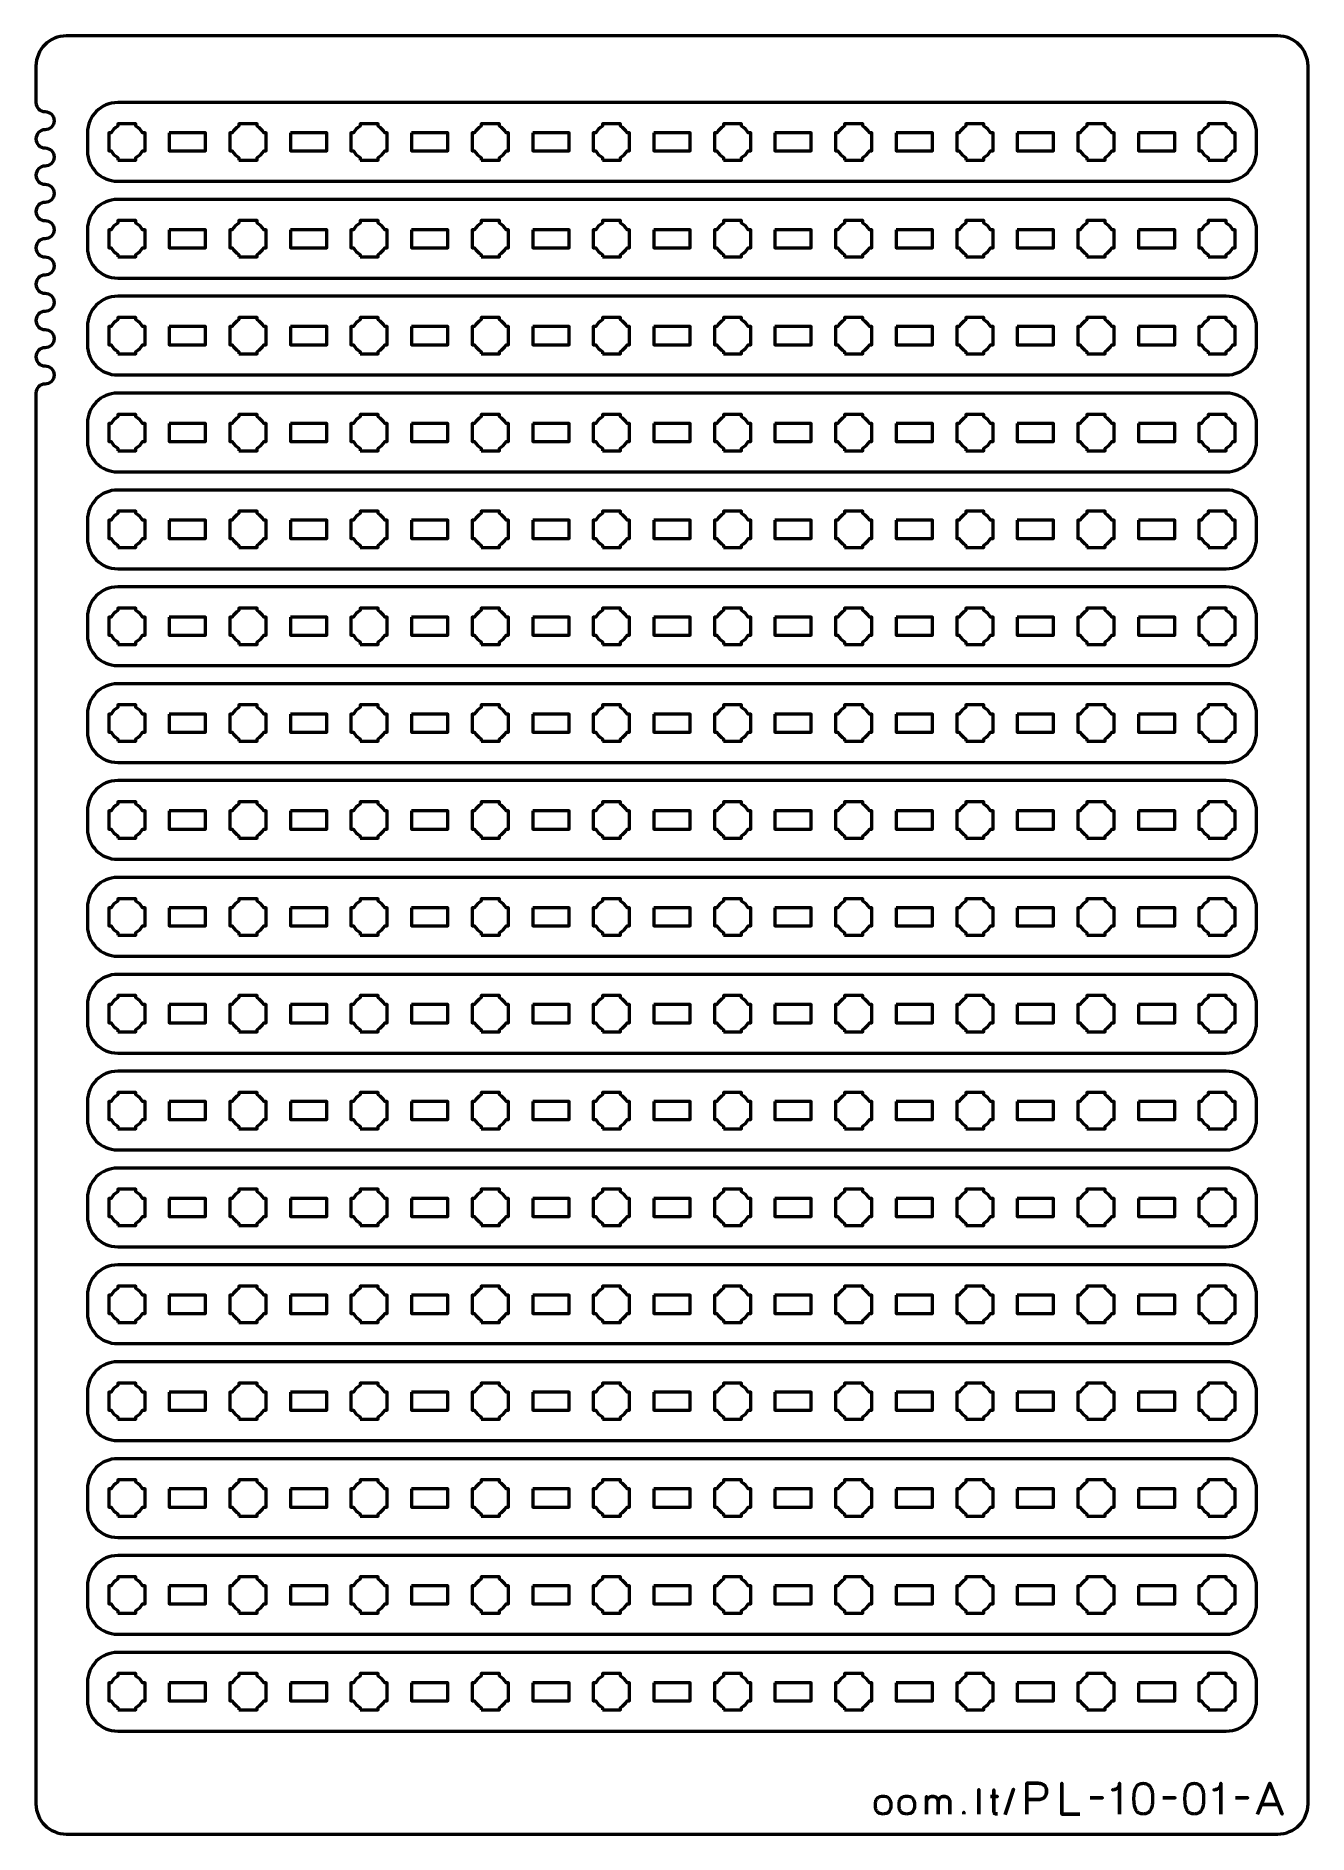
# Model space of a CAD drawing. Header units: centimetres. Extents: x -21 to 0, y -29.7 to 0.
import ezdxf

# ---------------------------------------------------------------- set-up
doc = ezdxf.new("R2010")
doc.units = ezdxf.units.CM
doc.header["$MEASUREMENT"] = 0
doc.layers.add('Layer 1', color=7, linetype='Continuous')

msp = doc.modelspace()

# ---------------------------------------------------------------- linework, layer by layer
at = {"layer": 'Layer 1', "color": 1, "lineweight": 53}
msp.add_open_spline([(-21.00003, -29.19995), (-21.00003, -29.19995), (-21.00003, -5.89992), (-21.00003, -5.89992), (-21.00003, -5.89992), (-21.00003, -5.81709), (-20.93286, -5.74992), (-20.85003, -5.74992), (-20.85003, -5.74992), (-20.7672, -5.74992), (-20.70003, -5.68275), (-20.70003, -5.59992), (-20.70003, -5.59992), (-20.70003, -5.51709), (-20.7672, -5.44992), (-20.85003, -5.44992), (-20.85003, -5.44992), (-20.93286, -5.44992), (-21.00003, -5.38275), (-21.00003, -5.29992), (-21.00003, -5.29992), (-21.00003, -5.21709), (-20.93286, -5.14992), (-20.85003, -5.14992), (-20.85003, -5.14992), (-20.7672, -5.14992), (-20.70003, -5.08275), (-20.70003, -4.99992), (-20.70003, -4.99992), (-20.70003, -4.91709), (-20.7672, -4.84992), (-20.85003, -4.84992), (-20.85003, -4.84992), (-20.93286, -4.84992), (-21.00003, -4.78275), (-21.00003, -4.69992), (-21.00003, -4.69992), (-21.00003, -4.61709), (-20.93286, -4.54992), (-20.85003, -4.54992), (-20.85003, -4.54992), (-20.7672, -4.54992), (-20.70003, -4.48275), (-20.70003, -4.39992), (-20.70003, -4.39992), (-20.70003, -4.31709), (-20.7672, -4.24992), (-20.85003, -4.24992), (-20.85003, -4.24992), (-20.93286, -4.24992), (-21.00003, -4.18275), (-21.00003, -4.09992), (-21.00003, -4.09992), (-21.00003, -4.01709), (-20.93286, -3.94992), (-20.85003, -3.94992), (-20.85003, -3.94992), (-20.7672, -3.94992), (-20.70003, -3.88275), (-20.70003, -3.79992), (-20.70003, -3.79992), (-20.70003, -3.71709), (-20.7672, -3.64992), (-20.85003, -3.64992), (-20.85003, -3.64992), (-20.93286, -3.64992), (-21.00003, -3.58275), (-21.00003, -3.49992), (-21.00003, -3.49992), (-21.00003, -3.41709), (-20.93286, -3.34992), (-20.85003, -3.34992), (-20.85003, -3.34992), (-20.7672, -3.34992), (-20.70003, -3.28275), (-20.70003, -3.19992), (-20.70003, -3.19992), (-20.70003, -3.11709), (-20.7672, -3.04992), (-20.85003, -3.04992), (-20.85003, -3.04992), (-20.93286, -3.04992), (-21.00003, -2.98275), (-21.00003, -2.89992), (-21.00003, -2.89992), (-21.00003, -2.81709), (-20.93286, -2.74992), (-20.85003, -2.74992), (-20.85003, -2.74992), (-20.7672, -2.74992), (-20.70003, -2.68275), (-20.70003, -2.59992), (-20.70003, -2.59992), (-20.70003, -2.51709), (-20.7672, -2.44992), (-20.85003, -2.44992), (-20.85003, -2.44992), (-20.93286, -2.44992), (-21.00003, -2.38275), (-21.00003, -2.29992), (-21.00003, -2.29992), (-21.00003, -2.21709), (-20.93286, -2.14992), (-20.85003, -2.14992), (-20.85003, -2.14992), (-20.7672, -2.14992), (-20.70003, -2.08275), (-20.70003, -1.99992), (-20.70003, -1.99992), (-20.70003, -1.91709), (-20.7672, -1.84992), (-20.85003, -1.84992), (-20.85003, -1.84992), (-20.93286, -1.84992), (-21.00003, -1.78275), (-21.00003, -1.69992), (-21.00003, -1.69992), (-21.00003, -1.61709), (-20.93286, -1.54992), (-20.85003, -1.54992), (-20.85003, -1.54992), (-20.7672, -1.54992), (-20.70003, -1.48275), (-20.70003, -1.39992), (-20.70003, -1.39992), (-20.70003, -1.31709), (-20.7672, -1.24992), (-20.85003, -1.24992), (-20.85003, -1.24992), (-20.93286, -1.24992), (-21.00003, -1.18275), (-21.00003, -1.09992), (-21.00003, -1.09992), (-21.00003, -1.09992), (-21.00003, -0.49992), (-21.00003, -0.49992), (-21.00003, -0.49992), (-21.00003, -0.22295), (-20.77694, 0.00004), (-20.49994, 0.00004), (-20.49994, 0.00004), (-20.49994, 0.00004), (-0.50008, 0.00004), (-0.50008, 0.00004), (-0.50008, 0.00004), (-0.22294, 0.00004), (0.00002, -0.22295), (0.00002, -0.49992), (0.00002, -0.49992), (0.00002, -0.49992), (0.00002, -29.19995), (0.00002, -29.19995), (0.00002, -29.19995), (0.00002, -29.47695), (-0.22294, -29.70004), (-0.50008, -29.70004), (-0.50008, -29.70004), (-0.50008, -29.70004), (-20.49994, -29.70004), (-20.49994, -29.70004), (-20.49994, -29.70004), (-20.77694, -29.70004), (-21.00003, -29.47695), (-21.00003, -29.19995)], degree=3, knots=[0, 0, 0, 0, 0.02439024, 0.02439024, 0.02439024, 0.02439024, 0.04878049, 0.04878049, 0.04878049, 0.04878049, 0.07317073, 0.07317073, 0.07317073, 0.07317073, 0.09756098, 0.09756098, 0.09756098, 0.09756098, 0.12195122, 0.12195122, 0.12195122, 0.12195122, 0.14634146, 0.14634146, 0.14634146, 0.14634146, 0.17073171, 0.17073171, 0.17073171, 0.17073171, 0.19512195, 0.19512195, 0.19512195, 0.19512195, 0.2195122, 0.2195122, 0.2195122, 0.2195122, 0.24390244, 0.24390244, 0.24390244, 0.24390244, 0.26829268, 0.26829268, 0.26829268, 0.26829268, 0.29268293, 0.29268293, 0.29268293, 0.29268293, 0.31707317, 0.31707317, 0.31707317, 0.31707317, 0.34146341, 0.34146341, 0.34146341, 0.34146341, 0.36585366, 0.36585366, 0.36585366, 0.36585366, 0.3902439, 0.3902439, 0.3902439, 0.3902439, 0.41463415, 0.41463415, 0.41463415, 0.41463415, 0.43902439, 0.43902439, 0.43902439, 0.43902439, 0.46341463, 0.46341463, 0.46341463, 0.46341463, 0.48780488, 0.48780488, 0.48780488, 0.48780488, 0.51219512, 0.51219512, 0.51219512, 0.51219512, 0.53658537, 0.53658537, 0.53658537, 0.53658537, 0.56097561, 0.56097561, 0.56097561, 0.56097561, 0.58536585, 0.58536585, 0.58536585, 0.58536585, 0.6097561, 0.6097561, 0.6097561, 0.6097561, 0.63414634, 0.63414634, 0.63414634, 0.63414634, 0.65853659, 0.65853659, 0.65853659, 0.65853659, 0.68292683, 0.68292683, 0.68292683, 0.68292683, 0.70731707, 0.70731707, 0.70731707, 0.70731707, 0.73170732, 0.73170732, 0.73170732, 0.73170732, 0.75609756, 0.75609756, 0.75609756, 0.75609756, 0.7804878, 0.7804878, 0.7804878, 0.7804878, 0.80487805, 0.80487805, 0.80487805, 0.80487805, 0.82926829, 0.82926829, 0.82926829, 0.82926829, 0.85365854, 0.85365854, 0.85365854, 0.85365854, 0.87804878, 0.87804878, 0.87804878, 0.87804878, 0.90243902, 0.90243902, 0.90243902, 0.90243902, 0.92682927, 0.92682927, 0.92682927, 0.92682927, 0.95121951, 0.95121951, 0.95121951, 0.95121951, 0.97560976, 0.97560976, 0.97560976, 0.97560976, 1, 1, 1, 1], dxfattribs=at)
at = {"layer": 'Layer 1', "color": 3, "lineweight": 53}
for points in [[(-19.64997, -1.09999), (-19.64997, -1.09999), (-1.35004, -1.09999), (-1.35004, -1.09999), (-1.35004, -1.09999), (-1.07304, -1.09999), (-0.84994, -1.32308), (-0.84994, -1.60008), (-0.84994, -1.60008), (-0.84994, -1.60008), (-0.84994, -1.90009), (-0.84994, -1.90009), (-0.84994, -1.90009), (-0.84994, -2.17705), (-1.07304, -2.40001), (-1.35004, -2.40001), (-1.35004, -2.40001), (-1.35004, -2.40001), (-19.64997, -2.40001), (-19.64997, -2.40001), (-19.64997, -2.40001), (-19.92697, -2.40001), (-20.15006, -2.17705), (-20.15006, -1.90009), (-20.15006, -1.90009), (-20.15006, -1.90009), (-20.15006, -1.60008), (-20.15006, -1.60008), (-20.15006, -1.60008), (-20.15006, -1.32308), (-19.92697, -1.09999), (-19.64997, -1.09999)], [(-19.64997, -2.69999), (-19.64997, -2.69999), (-1.35004, -2.69999), (-1.35004, -2.69999), (-1.35004, -2.69999), (-1.07304, -2.69999), (-0.84994, -2.92308), (-0.84994, -3.20008), (-0.84994, -3.20008), (-0.84994, -3.20008), (-0.84994, -3.50009), (-0.84994, -3.50009), (-0.84994, -3.50009), (-0.84994, -3.77705), (-1.07304, -4.00001), (-1.35004, -4.00001), (-1.35004, -4.00001), (-1.35004, -4.00001), (-19.64997, -4.00001), (-19.64997, -4.00001), (-19.64997, -4.00001), (-19.92697, -4.00001), (-20.15006, -3.77705), (-20.15006, -3.50009), (-20.15006, -3.50009), (-20.15006, -3.50009), (-20.15006, -3.20008), (-20.15006, -3.20008), (-20.15006, -3.20008), (-20.15006, -2.92308), (-19.92697, -2.69999), (-19.64997, -2.69999)], [(-19.64997, -4.29999), (-19.64997, -4.29999), (-1.35004, -4.29999), (-1.35004, -4.29999), (-1.35004, -4.29999), (-1.07304, -4.29999), (-0.84994, -4.52308), (-0.84994, -4.80008), (-0.84994, -4.80008), (-0.84994, -4.80008), (-0.84994, -5.10009), (-0.84994, -5.10009), (-0.84994, -5.10009), (-0.84994, -5.37705), (-1.07304, -5.60001), (-1.35004, -5.60001), (-1.35004, -5.60001), (-1.35004, -5.60001), (-19.64997, -5.60001), (-19.64997, -5.60001), (-19.64997, -5.60001), (-19.92697, -5.60001), (-20.15006, -5.37705), (-20.15006, -5.10009), (-20.15006, -5.10009), (-20.15006, -5.10009), (-20.15006, -4.80008), (-20.15006, -4.80008), (-20.15006, -4.80008), (-20.15006, -4.52308), (-19.92697, -4.29999), (-19.64997, -4.29999)], [(-19.64997, -5.89999), (-19.64997, -5.89999), (-1.35004, -5.89999), (-1.35004, -5.89999), (-1.35004, -5.89999), (-1.07304, -5.89999), (-0.84994, -6.12308), (-0.84994, -6.40008), (-0.84994, -6.40008), (-0.84994, -6.40008), (-0.84994, -6.70009), (-0.84994, -6.70009), (-0.84994, -6.70009), (-0.84994, -6.97705), (-1.07304, -7.20001), (-1.35004, -7.20001), (-1.35004, -7.20001), (-1.35004, -7.20001), (-19.64997, -7.20001), (-19.64997, -7.20001), (-19.64997, -7.20001), (-19.92697, -7.20001), (-20.15006, -6.97705), (-20.15006, -6.70009), (-20.15006, -6.70009), (-20.15006, -6.70009), (-20.15006, -6.40008), (-20.15006, -6.40008), (-20.15006, -6.40008), (-20.15006, -6.12308), (-19.92697, -5.89999), (-19.64997, -5.89999)], [(-19.64997, -7.49999), (-19.64997, -7.49999), (-1.35004, -7.49999), (-1.35004, -7.49999), (-1.35004, -7.49999), (-1.07304, -7.49999), (-0.84994, -7.72308), (-0.84994, -8.00008), (-0.84994, -8.00008), (-0.84994, -8.00008), (-0.84994, -8.30009), (-0.84994, -8.30009), (-0.84994, -8.30009), (-0.84994, -8.57705), (-1.07304, -8.80001), (-1.35004, -8.80001), (-1.35004, -8.80001), (-1.35004, -8.80001), (-19.64997, -8.80001), (-19.64997, -8.80001), (-19.64997, -8.80001), (-19.92697, -8.80001), (-20.15006, -8.57705), (-20.15006, -8.30009), (-20.15006, -8.30009), (-20.15006, -8.30009), (-20.15006, -8.00008), (-20.15006, -8.00008), (-20.15006, -8.00008), (-20.15006, -7.72308), (-19.92697, -7.49999), (-19.64997, -7.49999)], [(-19.64997, -9.09999), (-19.64997, -9.09999), (-1.35004, -9.09999), (-1.35004, -9.09999), (-1.35004, -9.09999), (-1.07304, -9.09999), (-0.84994, -9.32308), (-0.84994, -9.60008), (-0.84994, -9.60008), (-0.84994, -9.60008), (-0.84994, -9.90009), (-0.84994, -9.90009), (-0.84994, -9.90009), (-0.84994, -10.17705), (-1.07304, -10.40001), (-1.35004, -10.40001), (-1.35004, -10.40001), (-1.35004, -10.40001), (-19.64997, -10.40001), (-19.64997, -10.40001), (-19.64997, -10.40001), (-19.92697, -10.40001), (-20.15006, -10.17705), (-20.15006, -9.90009), (-20.15006, -9.90009), (-20.15006, -9.90009), (-20.15006, -9.60008), (-20.15006, -9.60008), (-20.15006, -9.60008), (-20.15006, -9.32308), (-19.92697, -9.09999), (-19.64997, -9.09999)], [(-19.64997, -10.69999), (-19.64997, -10.69999), (-1.35004, -10.69999), (-1.35004, -10.69999), (-1.35004, -10.69999), (-1.07304, -10.69999), (-0.84994, -10.92308), (-0.84994, -11.20008), (-0.84994, -11.20008), (-0.84994, -11.20008), (-0.84994, -11.50009), (-0.84994, -11.50009), (-0.84994, -11.50009), (-0.84994, -11.77705), (-1.07304, -12.00001), (-1.35004, -12.00001), (-1.35004, -12.00001), (-1.35004, -12.00001), (-19.64997, -12.00001), (-19.64997, -12.00001), (-19.64997, -12.00001), (-19.92697, -12.00001), (-20.15006, -11.77705), (-20.15006, -11.50009), (-20.15006, -11.50009), (-20.15006, -11.50009), (-20.15006, -11.20008), (-20.15006, -11.20008), (-20.15006, -11.20008), (-20.15006, -10.92308), (-19.92697, -10.69999), (-19.64997, -10.69999)], [(-19.64997, -12.29999), (-19.64997, -12.29999), (-1.35004, -12.29999), (-1.35004, -12.29999), (-1.35004, -12.29999), (-1.07304, -12.29999), (-0.84994, -12.52308), (-0.84994, -12.80008), (-0.84994, -12.80008), (-0.84994, -12.80008), (-0.84994, -13.10009), (-0.84994, -13.10009), (-0.84994, -13.10009), (-0.84994, -13.37705), (-1.07304, -13.60001), (-1.35004, -13.60001), (-1.35004, -13.60001), (-1.35004, -13.60001), (-19.64997, -13.60001), (-19.64997, -13.60001), (-19.64997, -13.60001), (-19.92697, -13.60001), (-20.15006, -13.37705), (-20.15006, -13.10009), (-20.15006, -13.10009), (-20.15006, -13.10009), (-20.15006, -12.80008), (-20.15006, -12.80008), (-20.15006, -12.80008), (-20.15006, -12.52308), (-19.92697, -12.29999), (-19.64997, -12.29999)], [(-19.64997, -13.89999), (-19.64997, -13.89999), (-1.35004, -13.89999), (-1.35004, -13.89999), (-1.35004, -13.89999), (-1.07304, -13.89999), (-0.84994, -14.12308), (-0.84994, -14.40008), (-0.84994, -14.40008), (-0.84994, -14.40008), (-0.84994, -14.70009), (-0.84994, -14.70009), (-0.84994, -14.70009), (-0.84994, -14.97705), (-1.07304, -15.20001), (-1.35004, -15.20001), (-1.35004, -15.20001), (-1.35004, -15.20001), (-19.64997, -15.20001), (-19.64997, -15.20001), (-19.64997, -15.20001), (-19.92697, -15.20001), (-20.15006, -14.97705), (-20.15006, -14.70009), (-20.15006, -14.70009), (-20.15006, -14.70009), (-20.15006, -14.40008), (-20.15006, -14.40008), (-20.15006, -14.40008), (-20.15006, -14.12308), (-19.92697, -13.89999), (-19.64997, -13.89999)], [(-19.64997, -15.49999), (-19.64997, -15.49999), (-1.35004, -15.49999), (-1.35004, -15.49999), (-1.35004, -15.49999), (-1.07304, -15.49999), (-0.84994, -15.72308), (-0.84994, -16.00008), (-0.84994, -16.00008), (-0.84994, -16.00008), (-0.84994, -16.30009), (-0.84994, -16.30009), (-0.84994, -16.30009), (-0.84994, -16.57705), (-1.07304, -16.80001), (-1.35004, -16.80001), (-1.35004, -16.80001), (-1.35004, -16.80001), (-19.64997, -16.80001), (-19.64997, -16.80001), (-19.64997, -16.80001), (-19.92697, -16.80001), (-20.15006, -16.57705), (-20.15006, -16.30009), (-20.15006, -16.30009), (-20.15006, -16.30009), (-20.15006, -16.00008), (-20.15006, -16.00008), (-20.15006, -16.00008), (-20.15006, -15.72308), (-19.92697, -15.49999), (-19.64997, -15.49999)], [(-19.64997, -17.09999), (-19.64997, -17.09999), (-1.35004, -17.09999), (-1.35004, -17.09999), (-1.35004, -17.09999), (-1.07304, -17.09999), (-0.84994, -17.32308), (-0.84994, -17.60008), (-0.84994, -17.60008), (-0.84994, -17.60008), (-0.84994, -17.90009), (-0.84994, -17.90009), (-0.84994, -17.90009), (-0.84994, -18.17705), (-1.07304, -18.40001), (-1.35004, -18.40001), (-1.35004, -18.40001), (-1.35004, -18.40001), (-19.64997, -18.40001), (-19.64997, -18.40001), (-19.64997, -18.40001), (-19.92697, -18.40001), (-20.15006, -18.17705), (-20.15006, -17.90009), (-20.15006, -17.90009), (-20.15006, -17.90009), (-20.15006, -17.60008), (-20.15006, -17.60008), (-20.15006, -17.60008), (-20.15006, -17.32308), (-19.92697, -17.09999), (-19.64997, -17.09999)], [(-19.64997, -18.69999), (-19.64997, -18.69999), (-1.35004, -18.69999), (-1.35004, -18.69999), (-1.35004, -18.69999), (-1.07304, -18.69999), (-0.84994, -18.92308), (-0.84994, -19.20008), (-0.84994, -19.20008), (-0.84994, -19.20008), (-0.84994, -19.50009), (-0.84994, -19.50009), (-0.84994, -19.50009), (-0.84994, -19.77705), (-1.07304, -20.00001), (-1.35004, -20.00001), (-1.35004, -20.00001), (-1.35004, -20.00001), (-19.64997, -20.00001), (-19.64997, -20.00001), (-19.64997, -20.00001), (-19.92697, -20.00001), (-20.15006, -19.77705), (-20.15006, -19.50009), (-20.15006, -19.50009), (-20.15006, -19.50009), (-20.15006, -19.20008), (-20.15006, -19.20008), (-20.15006, -19.20008), (-20.15006, -18.92308), (-19.92697, -18.69999), (-19.64997, -18.69999)], [(-19.64997, -20.29999), (-19.64997, -20.29999), (-1.35004, -20.29999), (-1.35004, -20.29999), (-1.35004, -20.29999), (-1.07304, -20.29999), (-0.84994, -20.52308), (-0.84994, -20.80008), (-0.84994, -20.80008), (-0.84994, -20.80008), (-0.84994, -21.10009), (-0.84994, -21.10009), (-0.84994, -21.10009), (-0.84994, -21.37705), (-1.07304, -21.60001), (-1.35004, -21.60001), (-1.35004, -21.60001), (-1.35004, -21.60001), (-19.64997, -21.60001), (-19.64997, -21.60001), (-19.64997, -21.60001), (-19.92697, -21.60001), (-20.15006, -21.37705), (-20.15006, -21.10009), (-20.15006, -21.10009), (-20.15006, -21.10009), (-20.15006, -20.80008), (-20.15006, -20.80008), (-20.15006, -20.80008), (-20.15006, -20.52308), (-19.92697, -20.29999), (-19.64997, -20.29999)], [(-19.64997, -21.89999), (-19.64997, -21.89999), (-1.35004, -21.89999), (-1.35004, -21.89999), (-1.35004, -21.89999), (-1.07304, -21.89999), (-0.84994, -22.12308), (-0.84994, -22.40008), (-0.84994, -22.40008), (-0.84994, -22.40008), (-0.84994, -22.70009), (-0.84994, -22.70009), (-0.84994, -22.70009), (-0.84994, -22.97705), (-1.07304, -23.20001), (-1.35004, -23.20001), (-1.35004, -23.20001), (-1.35004, -23.20001), (-19.64997, -23.20001), (-19.64997, -23.20001), (-19.64997, -23.20001), (-19.92697, -23.20001), (-20.15006, -22.97705), (-20.15006, -22.70009), (-20.15006, -22.70009), (-20.15006, -22.70009), (-20.15006, -22.40008), (-20.15006, -22.40008), (-20.15006, -22.40008), (-20.15006, -22.12308), (-19.92697, -21.89999), (-19.64997, -21.89999)], [(-19.64997, -23.49999), (-19.64997, -23.49999), (-1.35004, -23.49999), (-1.35004, -23.49999), (-1.35004, -23.49999), (-1.07304, -23.49999), (-0.84994, -23.72308), (-0.84994, -24.00008), (-0.84994, -24.00008), (-0.84994, -24.00008), (-0.84994, -24.30009), (-0.84994, -24.30009), (-0.84994, -24.30009), (-0.84994, -24.57705), (-1.07304, -24.80001), (-1.35004, -24.80001), (-1.35004, -24.80001), (-1.35004, -24.80001), (-19.64997, -24.80001), (-19.64997, -24.80001), (-19.64997, -24.80001), (-19.92697, -24.80001), (-20.15006, -24.57705), (-20.15006, -24.30009), (-20.15006, -24.30009), (-20.15006, -24.30009), (-20.15006, -24.00008), (-20.15006, -24.00008), (-20.15006, -24.00008), (-20.15006, -23.72308), (-19.92697, -23.49999), (-19.64997, -23.49999)], [(-19.64997, -25.09999), (-19.64997, -25.09999), (-1.35004, -25.09999), (-1.35004, -25.09999), (-1.35004, -25.09999), (-1.07304, -25.09999), (-0.84994, -25.32308), (-0.84994, -25.60008), (-0.84994, -25.60008), (-0.84994, -25.60008), (-0.84994, -25.90009), (-0.84994, -25.90009), (-0.84994, -25.90009), (-0.84994, -26.17705), (-1.07304, -26.40001), (-1.35004, -26.40001), (-1.35004, -26.40001), (-1.35004, -26.40001), (-19.64997, -26.40001), (-19.64997, -26.40001), (-19.64997, -26.40001), (-19.92697, -26.40001), (-20.15006, -26.17705), (-20.15006, -25.90009), (-20.15006, -25.90009), (-20.15006, -25.90009), (-20.15006, -25.60008), (-20.15006, -25.60008), (-20.15006, -25.60008), (-20.15006, -25.32308), (-19.92697, -25.09999), (-19.64997, -25.09999)], [(-19.64997, -26.69999), (-19.64997, -26.69999), (-1.35004, -26.69999), (-1.35004, -26.69999), (-1.35004, -26.69999), (-1.07304, -26.69999), (-0.84994, -26.92308), (-0.84994, -27.20008), (-0.84994, -27.20008), (-0.84994, -27.20008), (-0.84994, -27.50009), (-0.84994, -27.50009), (-0.84994, -27.50009), (-0.84994, -27.77705), (-1.07304, -28.00001), (-1.35004, -28.00001), (-1.35004, -28.00001), (-1.35004, -28.00001), (-19.64997, -28.00001), (-19.64997, -28.00001), (-19.64997, -28.00001), (-19.92697, -28.00001), (-20.15006, -27.77705), (-20.15006, -27.50009), (-20.15006, -27.50009), (-20.15006, -27.50009), (-20.15006, -27.20008), (-20.15006, -27.20008), (-20.15006, -27.20008), (-20.15006, -26.92308), (-19.92697, -26.69999), (-19.64997, -26.69999)]]:
    msp.add_open_spline(points, degree=3, knots=[0, 0, 0, 0, 0.125, 0.125, 0.125, 0.125, 0.25, 0.25, 0.25, 0.25, 0.375, 0.375, 0.375, 0.375, 0.5, 0.5, 0.5, 0.5, 0.625, 0.625, 0.625, 0.625, 0.75, 0.75, 0.75, 0.75, 0.875, 0.875, 0.875, 0.875, 1, 1, 1, 1], dxfattribs=at)
at = {"layer": 'Layer 1', "lineweight": 53}
for points, knots in [([(-19.64997, -2.05002), (-19.64997, -2.05002), (-19.64997, -2.00991), (-19.64997, -2.00991), (-19.64997, -2.00991), (-19.69558, -1.98359), (-19.7335, -1.94556), (-19.75982, -1.90009), (-19.75982, -1.90009), (-19.75982, -1.90009), (-19.80004, -1.90009), (-19.80004, -1.90009), (-19.80004, -1.90009), (-19.80004, -1.90009), (-19.80004, -1.75001), (-19.80004, -1.75001), (-19.80004, -1.75001), (-19.80004, -1.75001), (-19.80004, -1.60008), (-19.80004, -1.60008), (-19.80004, -1.60008), (-19.80004, -1.60008), (-19.75982, -1.60008), (-19.75982, -1.60008), (-19.75982, -1.60008), (-19.7335, -1.55447), (-19.69558, -1.51655), (-19.64997, -1.49023), (-19.64997, -1.49023), (-19.64997, -1.49023), (-19.64997, -1.45001), (-19.64997, -1.45001), (-19.64997, -1.45001), (-19.64997, -1.45001), (-19.50004, -1.45001), (-19.50004, -1.45001), (-19.50004, -1.45001), (-19.50004, -1.45001), (-19.34996, -1.45001), (-19.34996, -1.45001), (-19.34996, -1.45001), (-19.34996, -1.45001), (-19.34996, -1.49023), (-19.34996, -1.49023), (-19.34996, -1.49023), (-19.30449, -1.51655), (-19.26646, -1.55447), (-19.24014, -1.60008), (-19.24014, -1.60008), (-19.24014, -1.60008), (-19.20003, -1.60008), (-19.20003, -1.60008), (-19.20003, -1.60008), (-19.20003, -1.60008), (-19.20003, -1.75001), (-19.20003, -1.75001), (-19.20003, -1.75001), (-19.20003, -1.75001), (-19.20003, -1.90009), (-19.20003, -1.90009), (-19.20003, -1.90009), (-19.20003, -1.90009), (-19.24014, -1.90009), (-19.24014, -1.90009), (-19.24014, -1.90009), (-19.26646, -1.94556), (-19.30449, -1.98359), (-19.34996, -2.00991), (-19.34996, -2.00991), (-19.34996, -2.00991), (-19.34996, -2.05002), (-19.34996, -2.05002), (-19.34996, -2.05002), (-19.34996, -2.05002), (-19.50004, -2.05002), (-19.50004, -2.05002), (-19.50004, -2.05002), (-19.50004, -2.05002), (-19.64997, -2.05002), (-19.64997, -2.05002)], [0, 0, 0, 0, 0.05, 0.05, 0.05, 0.05, 0.1, 0.1, 0.1, 0.1, 0.15, 0.15, 0.15, 0.15, 0.2, 0.2, 0.2, 0.2, 0.25, 0.25, 0.25, 0.25, 0.3, 0.3, 0.3, 0.3, 0.35, 0.35, 0.35, 0.35, 0.4, 0.4, 0.4, 0.4, 0.45, 0.45, 0.45, 0.45, 0.5, 0.5, 0.5, 0.5, 0.55, 0.55, 0.55, 0.55, 0.6, 0.6, 0.6, 0.6, 0.65, 0.65, 0.65, 0.65, 0.7, 0.7, 0.7, 0.7, 0.75, 0.75, 0.75, 0.75, 0.8, 0.8, 0.8, 0.8, 0.85, 0.85, 0.85, 0.85, 0.9, 0.9, 0.9, 0.9, 0.95, 0.95, 0.95, 0.95, 1, 1, 1, 1]), ([(-17.65003, -2.05002), (-17.65003, -2.05002), (-17.65003, -2.00991), (-17.65003, -2.00991), (-17.65003, -2.00991), (-17.69551, -1.98359), (-17.73354, -1.94556), (-17.75985, -1.90009), (-17.75985, -1.90009), (-17.75985, -1.90009), (-17.79996, -1.90009), (-17.79996, -1.90009), (-17.79996, -1.90009), (-17.79996, -1.90009), (-17.79996, -1.75001), (-17.79996, -1.75001), (-17.79996, -1.75001), (-17.79996, -1.75001), (-17.79996, -1.60008), (-17.79996, -1.60008), (-17.79996, -1.60008), (-17.79996, -1.60008), (-17.75985, -1.60008), (-17.75985, -1.60008), (-17.75985, -1.60008), (-17.73354, -1.55447), (-17.69551, -1.51655), (-17.65003, -1.49023), (-17.65003, -1.49023), (-17.65003, -1.49023), (-17.65003, -1.45001), (-17.65003, -1.45001), (-17.65003, -1.45001), (-17.65003, -1.45001), (-17.49996, -1.45001), (-17.49996, -1.45001), (-17.49996, -1.45001), (-17.49996, -1.45001), (-17.35003, -1.45001), (-17.35003, -1.45001), (-17.35003, -1.45001), (-17.35003, -1.45001), (-17.35003, -1.49023), (-17.35003, -1.49023), (-17.35003, -1.49023), (-17.30456, -1.51655), (-17.26653, -1.55447), (-17.24021, -1.60008), (-17.24021, -1.60008), (-17.24021, -1.60008), (-17.19996, -1.60008), (-17.19996, -1.60008), (-17.19996, -1.60008), (-17.19996, -1.60008), (-17.19996, -1.75001), (-17.19996, -1.75001), (-17.19996, -1.75001), (-17.19996, -1.75001), (-17.19996, -1.90009), (-17.19996, -1.90009), (-17.19996, -1.90009), (-17.19996, -1.90009), (-17.24021, -1.90009), (-17.24021, -1.90009), (-17.24021, -1.90009), (-17.26653, -1.94556), (-17.30456, -1.98359), (-17.35003, -2.00991), (-17.35003, -2.00991), (-17.35003, -2.00991), (-17.35003, -2.05002), (-17.35003, -2.05002), (-17.35003, -2.05002), (-17.35003, -2.05002), (-17.49996, -2.05002), (-17.49996, -2.05002), (-17.49996, -2.05002), (-17.49996, -2.05002), (-17.65003, -2.05002), (-17.65003, -2.05002)], [0, 0, 0, 0, 0.05, 0.05, 0.05, 0.05, 0.1, 0.1, 0.1, 0.1, 0.15, 0.15, 0.15, 0.15, 0.2, 0.2, 0.2, 0.2, 0.25, 0.25, 0.25, 0.25, 0.3, 0.3, 0.3, 0.3, 0.35, 0.35, 0.35, 0.35, 0.4, 0.4, 0.4, 0.4, 0.45, 0.45, 0.45, 0.45, 0.5, 0.5, 0.5, 0.5, 0.55, 0.55, 0.55, 0.55, 0.6, 0.6, 0.6, 0.6, 0.65, 0.65, 0.65, 0.65, 0.7, 0.7, 0.7, 0.7, 0.75, 0.75, 0.75, 0.75, 0.8, 0.8, 0.8, 0.8, 0.85, 0.85, 0.85, 0.85, 0.9, 0.9, 0.9, 0.9, 0.95, 0.95, 0.95, 0.95, 1, 1, 1, 1]), ([(-15.6501, -2.05002), (-15.6501, -2.05002), (-15.6501, -2.00991), (-15.6501, -2.00991), (-15.6501, -2.00991), (-15.69557, -1.98359), (-15.73346, -1.94556), (-15.75992, -1.90009), (-15.75992, -1.90009), (-15.75992, -1.90009), (-15.80003, -1.90009), (-15.80003, -1.90009), (-15.80003, -1.90009), (-15.80003, -1.90009), (-15.80003, -1.75001), (-15.80003, -1.75001), (-15.80003, -1.75001), (-15.80003, -1.75001), (-15.80003, -1.60008), (-15.80003, -1.60008), (-15.80003, -1.60008), (-15.80003, -1.60008), (-15.75992, -1.60008), (-15.75992, -1.60008), (-15.75992, -1.60008), (-15.73346, -1.55447), (-15.69557, -1.51655), (-15.6501, -1.49023), (-15.6501, -1.49023), (-15.6501, -1.49023), (-15.6501, -1.45001), (-15.6501, -1.45001), (-15.6501, -1.45001), (-15.6501, -1.45001), (-15.50003, -1.45001), (-15.50003, -1.45001), (-15.50003, -1.45001), (-15.50003, -1.45001), (-15.3501, -1.45001), (-15.3501, -1.45001), (-15.3501, -1.45001), (-15.3501, -1.45001), (-15.3501, -1.49023), (-15.3501, -1.49023), (-15.3501, -1.49023), (-15.30448, -1.51655), (-15.26656, -1.55447), (-15.24024, -1.60008), (-15.24024, -1.60008), (-15.24024, -1.60008), (-15.20003, -1.60008), (-15.20003, -1.60008), (-15.20003, -1.60008), (-15.20003, -1.60008), (-15.20003, -1.75001), (-15.20003, -1.75001), (-15.20003, -1.75001), (-15.20003, -1.75001), (-15.20003, -1.90009), (-15.20003, -1.90009), (-15.20003, -1.90009), (-15.20003, -1.90009), (-15.24024, -1.90009), (-15.24024, -1.90009), (-15.24024, -1.90009), (-15.26656, -1.94556), (-15.30448, -1.98359), (-15.3501, -2.00991), (-15.3501, -2.00991), (-15.3501, -2.00991), (-15.3501, -2.05002), (-15.3501, -2.05002), (-15.3501, -2.05002), (-15.3501, -2.05002), (-15.50003, -2.05002), (-15.50003, -2.05002), (-15.50003, -2.05002), (-15.50003, -2.05002), (-15.6501, -2.05002), (-15.6501, -2.05002)], [0, 0, 0, 0, 0.05, 0.05, 0.05, 0.05, 0.1, 0.1, 0.1, 0.1, 0.15, 0.15, 0.15, 0.15, 0.2, 0.2, 0.2, 0.2, 0.25, 0.25, 0.25, 0.25, 0.3, 0.3, 0.3, 0.3, 0.35, 0.35, 0.35, 0.35, 0.4, 0.4, 0.4, 0.4, 0.45, 0.45, 0.45, 0.45, 0.5, 0.5, 0.5, 0.5, 0.55, 0.55, 0.55, 0.55, 0.6, 0.6, 0.6, 0.6, 0.65, 0.65, 0.65, 0.65, 0.7, 0.7, 0.7, 0.7, 0.75, 0.75, 0.75, 0.75, 0.8, 0.8, 0.8, 0.8, 0.85, 0.85, 0.85, 0.85, 0.9, 0.9, 0.9, 0.9, 0.95, 0.95, 0.95, 0.95, 1, 1, 1, 1]), ([(-13.64999, -2.05002), (-13.64999, -2.05002), (-13.64999, -2.00991), (-13.64999, -2.00991), (-13.64999, -2.00991), (-13.69561, -1.98359), (-13.73349, -1.94556), (-13.75981, -1.90009), (-13.75981, -1.90009), (-13.75981, -1.90009), (-13.80006, -1.90009), (-13.80006, -1.90009), (-13.80006, -1.90009), (-13.80006, -1.90009), (-13.80006, -1.75001), (-13.80006, -1.75001), (-13.80006, -1.75001), (-13.80006, -1.75001), (-13.80006, -1.60008), (-13.80006, -1.60008), (-13.80006, -1.60008), (-13.80006, -1.60008), (-13.75981, -1.60008), (-13.75981, -1.60008), (-13.75981, -1.60008), (-13.73349, -1.55447), (-13.69561, -1.51655), (-13.64999, -1.49023), (-13.64999, -1.49023), (-13.64999, -1.49023), (-13.64999, -1.45001), (-13.64999, -1.45001), (-13.64999, -1.45001), (-13.64999, -1.45001), (-13.50006, -1.45001), (-13.50006, -1.45001), (-13.50006, -1.45001), (-13.50006, -1.45001), (-13.34999, -1.45001), (-13.34999, -1.45001), (-13.34999, -1.45001), (-13.34999, -1.45001), (-13.34999, -1.49023), (-13.34999, -1.49023), (-13.34999, -1.49023), (-13.30452, -1.51655), (-13.26649, -1.55447), (-13.24017, -1.60008), (-13.24017, -1.60008), (-13.24017, -1.60008), (-13.20006, -1.60008), (-13.20006, -1.60008), (-13.20006, -1.60008), (-13.20006, -1.60008), (-13.20006, -1.75001), (-13.20006, -1.75001), (-13.20006, -1.75001), (-13.20006, -1.75001), (-13.20006, -1.90009), (-13.20006, -1.90009), (-13.20006, -1.90009), (-13.20006, -1.90009), (-13.24017, -1.90009), (-13.24017, -1.90009), (-13.24017, -1.90009), (-13.26649, -1.94556), (-13.30452, -1.98359), (-13.34999, -2.00991), (-13.34999, -2.00991), (-13.34999, -2.00991), (-13.34999, -2.05002), (-13.34999, -2.05002), (-13.34999, -2.05002), (-13.34999, -2.05002), (-13.50006, -2.05002), (-13.50006, -2.05002), (-13.50006, -2.05002), (-13.50006, -2.05002), (-13.64999, -2.05002), (-13.64999, -2.05002)], [0, 0, 0, 0, 0.05, 0.05, 0.05, 0.05, 0.1, 0.1, 0.1, 0.1, 0.15, 0.15, 0.15, 0.15, 0.2, 0.2, 0.2, 0.2, 0.25, 0.25, 0.25, 0.25, 0.3, 0.3, 0.3, 0.3, 0.35, 0.35, 0.35, 0.35, 0.4, 0.4, 0.4, 0.4, 0.45, 0.45, 0.45, 0.45, 0.5, 0.5, 0.5, 0.5, 0.55, 0.55, 0.55, 0.55, 0.6, 0.6, 0.6, 0.6, 0.65, 0.65, 0.65, 0.65, 0.7, 0.7, 0.7, 0.7, 0.75, 0.75, 0.75, 0.75, 0.8, 0.8, 0.8, 0.8, 0.85, 0.85, 0.85, 0.85, 0.9, 0.9, 0.9, 0.9, 0.95, 0.95, 0.95, 0.95, 1, 1, 1, 1]), ([(-11.65006, -2.05002), (-11.65006, -2.05002), (-11.65006, -2.00991), (-11.65006, -2.00991), (-11.65006, -2.00991), (-11.69553, -1.98359), (-11.73356, -1.94556), (-11.75988, -1.90009), (-11.75988, -1.90009), (-11.75988, -1.90009), (-11.79999, -1.90009), (-11.79999, -1.90009), (-11.79999, -1.90009), (-11.79999, -1.90009), (-11.79999, -1.75001), (-11.79999, -1.75001), (-11.79999, -1.75001), (-11.79999, -1.75001), (-11.79999, -1.60008), (-11.79999, -1.60008), (-11.79999, -1.60008), (-11.79999, -1.60008), (-11.75988, -1.60008), (-11.75988, -1.60008), (-11.75988, -1.60008), (-11.73356, -1.55447), (-11.69553, -1.51655), (-11.65006, -1.49023), (-11.65006, -1.49023), (-11.65006, -1.49023), (-11.65006, -1.45001), (-11.65006, -1.45001), (-11.65006, -1.45001), (-11.65006, -1.45001), (-11.49999, -1.45001), (-11.49999, -1.45001), (-11.49999, -1.45001), (-11.49999, -1.45001), (-11.35006, -1.45001), (-11.35006, -1.45001), (-11.35006, -1.45001), (-11.35006, -1.45001), (-11.35006, -1.49023), (-11.35006, -1.49023), (-11.35006, -1.49023), (-11.30444, -1.51655), (-11.26655, -1.55447), (-11.24024, -1.60008), (-11.24024, -1.60008), (-11.24024, -1.60008), (-11.19999, -1.60008), (-11.19999, -1.60008), (-11.19999, -1.60008), (-11.19999, -1.60008), (-11.19999, -1.75001), (-11.19999, -1.75001), (-11.19999, -1.75001), (-11.19999, -1.75001), (-11.19999, -1.90009), (-11.19999, -1.90009), (-11.19999, -1.90009), (-11.19999, -1.90009), (-11.24024, -1.90009), (-11.24024, -1.90009), (-11.24024, -1.90009), (-11.26655, -1.94556), (-11.30444, -1.98359), (-11.35006, -2.00991), (-11.35006, -2.00991), (-11.35006, -2.00991), (-11.35006, -2.05002), (-11.35006, -2.05002), (-11.35006, -2.05002), (-11.35006, -2.05002), (-11.49999, -2.05002), (-11.49999, -2.05002), (-11.49999, -2.05002), (-11.49999, -2.05002), (-11.65006, -2.05002), (-11.65006, -2.05002)], [0, 0, 0, 0, 0.05, 0.05, 0.05, 0.05, 0.1, 0.1, 0.1, 0.1, 0.15, 0.15, 0.15, 0.15, 0.2, 0.2, 0.2, 0.2, 0.25, 0.25, 0.25, 0.25, 0.3, 0.3, 0.3, 0.3, 0.35, 0.35, 0.35, 0.35, 0.4, 0.4, 0.4, 0.4, 0.45, 0.45, 0.45, 0.45, 0.5, 0.5, 0.5, 0.5, 0.55, 0.55, 0.55, 0.55, 0.6, 0.6, 0.6, 0.6, 0.65, 0.65, 0.65, 0.65, 0.7, 0.7, 0.7, 0.7, 0.75, 0.75, 0.75, 0.75, 0.8, 0.8, 0.8, 0.8, 0.85, 0.85, 0.85, 0.85, 0.9, 0.9, 0.9, 0.9, 0.95, 0.95, 0.95, 0.95, 1, 1, 1, 1]), ([(-9.65009, -2.05002), (-9.65009, -2.05002), (-9.65009, -2.00991), (-9.65009, -2.00991), (-9.65009, -2.00991), (-9.69556, -1.98359), (-9.73349, -1.94556), (-9.75995, -1.90009), (-9.75995, -1.90009), (-9.75995, -1.90009), (-9.80002, -1.90009), (-9.80002, -1.90009), (-9.80002, -1.90009), (-9.80002, -1.90009), (-9.80002, -1.75001), (-9.80002, -1.75001), (-9.80002, -1.75001), (-9.80002, -1.75001), (-9.80002, -1.60008), (-9.80002, -1.60008), (-9.80002, -1.60008), (-9.80002, -1.60008), (-9.75995, -1.60008), (-9.75995, -1.60008), (-9.75995, -1.60008), (-9.73349, -1.55447), (-9.69556, -1.51655), (-9.65009, -1.49023), (-9.65009, -1.49023), (-9.65009, -1.49023), (-9.65009, -1.45001), (-9.65009, -1.45001), (-9.65009, -1.45001), (-9.65009, -1.45001), (-9.50002, -1.45001), (-9.50002, -1.45001), (-9.50002, -1.45001), (-9.50002, -1.45001), (-9.35009, -1.45001), (-9.35009, -1.45001), (-9.35009, -1.45001), (-9.35009, -1.45001), (-9.35009, -1.49023), (-9.35009, -1.49023), (-9.35009, -1.49023), (-9.30451, -1.51655), (-9.26659, -1.55447), (-9.24013, -1.60008), (-9.24013, -1.60008), (-9.24013, -1.60008), (-9.20005, -1.60008), (-9.20005, -1.60008), (-9.20005, -1.60008), (-9.20005, -1.60008), (-9.20005, -1.75001), (-9.20005, -1.75001), (-9.20005, -1.75001), (-9.20005, -1.75001), (-9.20005, -1.90009), (-9.20005, -1.90009), (-9.20005, -1.90009), (-9.20005, -1.90009), (-9.24013, -1.90009), (-9.24013, -1.90009), (-9.24013, -1.90009), (-9.26659, -1.94556), (-9.30451, -1.98359), (-9.35009, -2.00991), (-9.35009, -2.00991), (-9.35009, -2.00991), (-9.35009, -2.05002), (-9.35009, -2.05002), (-9.35009, -2.05002), (-9.35009, -2.05002), (-9.50002, -2.05002), (-9.50002, -2.05002), (-9.50002, -2.05002), (-9.50002, -2.05002), (-9.65009, -2.05002), (-9.65009, -2.05002)], [0, 0, 0, 0, 0.05, 0.05, 0.05, 0.05, 0.1, 0.1, 0.1, 0.1, 0.15, 0.15, 0.15, 0.15, 0.2, 0.2, 0.2, 0.2, 0.25, 0.25, 0.25, 0.25, 0.3, 0.3, 0.3, 0.3, 0.35, 0.35, 0.35, 0.35, 0.4, 0.4, 0.4, 0.4, 0.45, 0.45, 0.45, 0.45, 0.5, 0.5, 0.5, 0.5, 0.55, 0.55, 0.55, 0.55, 0.6, 0.6, 0.6, 0.6, 0.65, 0.65, 0.65, 0.65, 0.7, 0.7, 0.7, 0.7, 0.75, 0.75, 0.75, 0.75, 0.8, 0.8, 0.8, 0.8, 0.85, 0.85, 0.85, 0.85, 0.9, 0.9, 0.9, 0.9, 0.95, 0.95, 0.95, 0.95, 1, 1, 1, 1]), ([(-7.65002, -2.05002), (-7.65002, -2.05002), (-7.65002, -2.00991), (-7.65002, -2.00991), (-7.65002, -2.00991), (-7.69563, -1.98359), (-7.73352, -1.94556), (-7.75984, -1.90009), (-7.75984, -1.90009), (-7.75984, -1.90009), (-7.80009, -1.90009), (-7.80009, -1.90009), (-7.80009, -1.90009), (-7.80009, -1.90009), (-7.80009, -1.75001), (-7.80009, -1.75001), (-7.80009, -1.75001), (-7.80009, -1.75001), (-7.80009, -1.60008), (-7.80009, -1.60008), (-7.80009, -1.60008), (-7.80009, -1.60008), (-7.75984, -1.60008), (-7.75984, -1.60008), (-7.75984, -1.60008), (-7.73352, -1.55447), (-7.69563, -1.51655), (-7.65002, -1.49023), (-7.65002, -1.49023), (-7.65002, -1.49023), (-7.65002, -1.45001), (-7.65002, -1.45001), (-7.65002, -1.45001), (-7.65002, -1.45001), (-7.50009, -1.45001), (-7.50009, -1.45001), (-7.50009, -1.45001), (-7.50009, -1.45001), (-7.35002, -1.45001), (-7.35002, -1.45001), (-7.35002, -1.45001), (-7.35002, -1.45001), (-7.35002, -1.49023), (-7.35002, -1.49023), (-7.35002, -1.49023), (-7.30454, -1.51655), (-7.26651, -1.55447), (-7.2402, -1.60008), (-7.2402, -1.60008), (-7.2402, -1.60008), (-7.20008, -1.60008), (-7.20008, -1.60008), (-7.20008, -1.60008), (-7.20008, -1.60008), (-7.20008, -1.75001), (-7.20008, -1.75001), (-7.20008, -1.75001), (-7.20008, -1.75001), (-7.20008, -1.90009), (-7.20008, -1.90009), (-7.20008, -1.90009), (-7.20008, -1.90009), (-7.2402, -1.90009), (-7.2402, -1.90009), (-7.2402, -1.90009), (-7.26651, -1.94556), (-7.30454, -1.98359), (-7.35002, -2.00991), (-7.35002, -2.00991), (-7.35002, -2.00991), (-7.35002, -2.05002), (-7.35002, -2.05002), (-7.35002, -2.05002), (-7.35002, -2.05002), (-7.50009, -2.05002), (-7.50009, -2.05002), (-7.50009, -2.05002), (-7.50009, -2.05002), (-7.65002, -2.05002), (-7.65002, -2.05002)], [0, 0, 0, 0, 0.05, 0.05, 0.05, 0.05, 0.1, 0.1, 0.1, 0.1, 0.15, 0.15, 0.15, 0.15, 0.2, 0.2, 0.2, 0.2, 0.25, 0.25, 0.25, 0.25, 0.3, 0.3, 0.3, 0.3, 0.35, 0.35, 0.35, 0.35, 0.4, 0.4, 0.4, 0.4, 0.45, 0.45, 0.45, 0.45, 0.5, 0.5, 0.5, 0.5, 0.55, 0.55, 0.55, 0.55, 0.6, 0.6, 0.6, 0.6, 0.65, 0.65, 0.65, 0.65, 0.7, 0.7, 0.7, 0.7, 0.75, 0.75, 0.75, 0.75, 0.8, 0.8, 0.8, 0.8, 0.85, 0.85, 0.85, 0.85, 0.9, 0.9, 0.9, 0.9, 0.95, 0.95, 0.95, 0.95, 1, 1, 1, 1]), ([(-5.65009, -2.05002), (-5.65009, -2.05002), (-5.65009, -2.00991), (-5.65009, -2.00991), (-5.65009, -2.00991), (-5.69556, -1.98359), (-5.73359, -1.94556), (-5.7599, -1.90009), (-5.7599, -1.90009), (-5.7599, -1.90009), (-5.80002, -1.90009), (-5.80002, -1.90009), (-5.80002, -1.90009), (-5.80002, -1.90009), (-5.80002, -1.75001), (-5.80002, -1.75001), (-5.80002, -1.75001), (-5.80002, -1.75001), (-5.80002, -1.60008), (-5.80002, -1.60008), (-5.80002, -1.60008), (-5.80002, -1.60008), (-5.7599, -1.60008), (-5.7599, -1.60008), (-5.7599, -1.60008), (-5.73359, -1.55447), (-5.69556, -1.51655), (-5.65009, -1.49023), (-5.65009, -1.49023), (-5.65009, -1.49023), (-5.65009, -1.45001), (-5.65009, -1.45001), (-5.65009, -1.45001), (-5.65009, -1.45001), (-5.50001, -1.45001), (-5.50001, -1.45001), (-5.50001, -1.45001), (-5.50001, -1.45001), (-5.35008, -1.45001), (-5.35008, -1.45001), (-5.35008, -1.45001), (-5.35008, -1.45001), (-5.35008, -1.49023), (-5.35008, -1.49023), (-5.35008, -1.49023), (-5.30447, -1.51655), (-5.26658, -1.55447), (-5.24023, -1.60008), (-5.24023, -1.60008), (-5.24023, -1.60008), (-5.20001, -1.60008), (-5.20001, -1.60008), (-5.20001, -1.60008), (-5.20001, -1.60008), (-5.20001, -1.75001), (-5.20001, -1.75001), (-5.20001, -1.75001), (-5.20001, -1.75001), (-5.20001, -1.90009), (-5.20001, -1.90009), (-5.20001, -1.90009), (-5.20001, -1.90009), (-5.24023, -1.90009), (-5.24023, -1.90009), (-5.24023, -1.90009), (-5.26658, -1.94556), (-5.30447, -1.98359), (-5.35008, -2.00991), (-5.35008, -2.00991), (-5.35008, -2.00991), (-5.35008, -2.05002), (-5.35008, -2.05002), (-5.35008, -2.05002), (-5.35008, -2.05002), (-5.50001, -2.05002), (-5.50001, -2.05002), (-5.50001, -2.05002), (-5.50001, -2.05002), (-5.65009, -2.05002), (-5.65009, -2.05002)], [0, 0, 0, 0, 0.05, 0.05, 0.05, 0.05, 0.1, 0.1, 0.1, 0.1, 0.15, 0.15, 0.15, 0.15, 0.2, 0.2, 0.2, 0.2, 0.25, 0.25, 0.25, 0.25, 0.3, 0.3, 0.3, 0.3, 0.35, 0.35, 0.35, 0.35, 0.4, 0.4, 0.4, 0.4, 0.45, 0.45, 0.45, 0.45, 0.5, 0.5, 0.5, 0.5, 0.55, 0.55, 0.55, 0.55, 0.6, 0.6, 0.6, 0.6, 0.65, 0.65, 0.65, 0.65, 0.7, 0.7, 0.7, 0.7, 0.75, 0.75, 0.75, 0.75, 0.8, 0.8, 0.8, 0.8, 0.85, 0.85, 0.85, 0.85, 0.9, 0.9, 0.9, 0.9, 0.95, 0.95, 0.95, 0.95, 1, 1, 1, 1]), ([(-3.64998, -2.05002), (-3.64998, -2.05002), (-3.64998, -2.00991), (-3.64998, -2.00991), (-3.64998, -2.00991), (-3.69559, -1.98359), (-3.73351, -1.94556), (-3.75997, -1.90009), (-3.75997, -1.90009), (-3.75997, -1.90009), (-3.80005, -1.90009), (-3.80005, -1.90009), (-3.80005, -1.90009), (-3.80005, -1.90009), (-3.80005, -1.75001), (-3.80005, -1.75001), (-3.80005, -1.75001), (-3.80005, -1.75001), (-3.80005, -1.60008), (-3.80005, -1.60008), (-3.80005, -1.60008), (-3.80005, -1.60008), (-3.75997, -1.60008), (-3.75997, -1.60008), (-3.75997, -1.60008), (-3.73351, -1.55447), (-3.69559, -1.51655), (-3.64998, -1.49023), (-3.64998, -1.49023), (-3.64998, -1.49023), (-3.64998, -1.45001), (-3.64998, -1.45001), (-3.64998, -1.45001), (-3.64998, -1.45001), (-3.50005, -1.45001), (-3.50005, -1.45001), (-3.50005, -1.45001), (-3.50005, -1.45001), (-3.34997, -1.45001), (-3.34997, -1.45001), (-3.34997, -1.45001), (-3.34997, -1.45001), (-3.34997, -1.49023), (-3.34997, -1.49023), (-3.34997, -1.49023), (-3.3045, -1.51655), (-3.26661, -1.55447), (-3.24015, -1.60008), (-3.24015, -1.60008), (-3.24015, -1.60008), (-3.20004, -1.60008), (-3.20004, -1.60008), (-3.20004, -1.60008), (-3.20004, -1.60008), (-3.20004, -1.75001), (-3.20004, -1.75001), (-3.20004, -1.75001), (-3.20004, -1.75001), (-3.20004, -1.90009), (-3.20004, -1.90009), (-3.20004, -1.90009), (-3.20004, -1.90009), (-3.24015, -1.90009), (-3.24015, -1.90009), (-3.24015, -1.90009), (-3.26661, -1.94556), (-3.3045, -1.98359), (-3.34997, -2.00991), (-3.34997, -2.00991), (-3.34997, -2.00991), (-3.34997, -2.05002), (-3.34997, -2.05002), (-3.34997, -2.05002), (-3.34997, -2.05002), (-3.50005, -2.05002), (-3.50005, -2.05002), (-3.50005, -2.05002), (-3.50005, -2.05002), (-3.64998, -2.05002), (-3.64998, -2.05002)], [0, 0, 0, 0, 0.05, 0.05, 0.05, 0.05, 0.1, 0.1, 0.1, 0.1, 0.15, 0.15, 0.15, 0.15, 0.2, 0.2, 0.2, 0.2, 0.25, 0.25, 0.25, 0.25, 0.3, 0.3, 0.3, 0.3, 0.35, 0.35, 0.35, 0.35, 0.4, 0.4, 0.4, 0.4, 0.45, 0.45, 0.45, 0.45, 0.5, 0.5, 0.5, 0.5, 0.55, 0.55, 0.55, 0.55, 0.6, 0.6, 0.6, 0.6, 0.65, 0.65, 0.65, 0.65, 0.7, 0.7, 0.7, 0.7, 0.75, 0.75, 0.75, 0.75, 0.8, 0.8, 0.8, 0.8, 0.85, 0.85, 0.85, 0.85, 0.9, 0.9, 0.9, 0.9, 0.95, 0.95, 0.95, 0.95, 1, 1, 1, 1]), ([(-1.65004, -2.05002), (-1.65004, -2.05002), (-1.65004, -2.00991), (-1.65004, -2.00991), (-1.65004, -2.00991), (-1.69566, -1.98359), (-1.73355, -1.94556), (-1.75986, -1.90009), (-1.75986, -1.90009), (-1.75986, -1.90009), (-1.80012, -1.90009), (-1.80012, -1.90009), (-1.80012, -1.90009), (-1.80012, -1.90009), (-1.80012, -1.75001), (-1.80012, -1.75001), (-1.80012, -1.75001), (-1.80012, -1.75001), (-1.80012, -1.60008), (-1.80012, -1.60008), (-1.80012, -1.60008), (-1.80012, -1.60008), (-1.75986, -1.60008), (-1.75986, -1.60008), (-1.75986, -1.60008), (-1.73355, -1.55447), (-1.69566, -1.51655), (-1.65004, -1.49023), (-1.65004, -1.49023), (-1.65004, -1.49023), (-1.65004, -1.45001), (-1.65004, -1.45001), (-1.65004, -1.45001), (-1.65004, -1.45001), (-1.50011, -1.45001), (-1.50011, -1.45001), (-1.50011, -1.45001), (-1.50011, -1.45001), (-1.35004, -1.45001), (-1.35004, -1.45001), (-1.35004, -1.45001), (-1.35004, -1.45001), (-1.35004, -1.49023), (-1.35004, -1.49023), (-1.35004, -1.49023), (-1.30457, -1.51655), (-1.26654, -1.55447), (-1.24022, -1.60008), (-1.24022, -1.60008), (-1.24022, -1.60008), (-1.20011, -1.60008), (-1.20011, -1.60008), (-1.20011, -1.60008), (-1.20011, -1.60008), (-1.20011, -1.75001), (-1.20011, -1.75001), (-1.20011, -1.75001), (-1.20011, -1.75001), (-1.20011, -1.90009), (-1.20011, -1.90009), (-1.20011, -1.90009), (-1.20011, -1.90009), (-1.24022, -1.90009), (-1.24022, -1.90009), (-1.24022, -1.90009), (-1.26654, -1.94556), (-1.30457, -1.98359), (-1.35004, -2.00991), (-1.35004, -2.00991), (-1.35004, -2.00991), (-1.35004, -2.05002), (-1.35004, -2.05002), (-1.35004, -2.05002), (-1.35004, -2.05002), (-1.50011, -2.05002), (-1.50011, -2.05002), (-1.50011, -2.05002), (-1.50011, -2.05002), (-1.65004, -2.05002), (-1.65004, -2.05002)], [0, 0, 0, 0, 0.05, 0.05, 0.05, 0.05, 0.1, 0.1, 0.1, 0.1, 0.15, 0.15, 0.15, 0.15, 0.2, 0.2, 0.2, 0.2, 0.25, 0.25, 0.25, 0.25, 0.3, 0.3, 0.3, 0.3, 0.35, 0.35, 0.35, 0.35, 0.4, 0.4, 0.4, 0.4, 0.45, 0.45, 0.45, 0.45, 0.5, 0.5, 0.5, 0.5, 0.55, 0.55, 0.55, 0.55, 0.6, 0.6, 0.6, 0.6, 0.65, 0.65, 0.65, 0.65, 0.7, 0.7, 0.7, 0.7, 0.75, 0.75, 0.75, 0.75, 0.8, 0.8, 0.8, 0.8, 0.85, 0.85, 0.85, 0.85, 0.9, 0.9, 0.9, 0.9, 0.95, 0.95, 0.95, 0.95, 1, 1, 1, 1]), ([(-18.80002, -1.60008), (-18.80002, -1.60008), (-18.20001, -1.60008), (-18.20001, -1.60008), (-18.20001, -1.60008), (-18.20001, -1.60008), (-18.20001, -1.90009), (-18.20001, -1.90009), (-18.20001, -1.90009), (-18.20001, -1.90009), (-18.80002, -1.90009), (-18.80002, -1.90009), (-18.80002, -1.90009), (-18.80002, -1.90009), (-18.80002, -1.60008), (-18.80002, -1.60008)], [0, 0, 0, 0, 0.25, 0.25, 0.25, 0.25, 0.5, 0.5, 0.5, 0.5, 0.75, 0.75, 0.75, 0.75, 1, 1, 1, 1]), ([(-16.80005, -1.60008), (-16.80005, -1.60008), (-16.20005, -1.60008), (-16.20005, -1.60008), (-16.20005, -1.60008), (-16.20005, -1.60008), (-16.20005, -1.90009), (-16.20005, -1.90009), (-16.20005, -1.90009), (-16.20005, -1.90009), (-16.80005, -1.90009), (-16.80005, -1.90009), (-16.80005, -1.90009), (-16.80005, -1.90009), (-16.80005, -1.60008), (-16.80005, -1.60008)], [0, 0, 0, 0, 0.25, 0.25, 0.25, 0.25, 0.5, 0.5, 0.5, 0.5, 0.75, 0.75, 0.75, 0.75, 1, 1, 1, 1]), ([(-14.79998, -1.60008), (-14.79998, -1.60008), (-14.19997, -1.60008), (-14.19997, -1.60008), (-14.19997, -1.60008), (-14.19997, -1.60008), (-14.19997, -1.90009), (-14.19997, -1.90009), (-14.19997, -1.90009), (-14.19997, -1.90009), (-14.79998, -1.90009), (-14.79998, -1.90009), (-14.79998, -1.90009), (-14.79998, -1.90009), (-14.79998, -1.60008), (-14.79998, -1.60008)], [0, 0, 0, 0, 0.25, 0.25, 0.25, 0.25, 0.5, 0.5, 0.5, 0.5, 0.75, 0.75, 0.75, 0.75, 1, 1, 1, 1]), ([(-12.80001, -1.60008), (-12.80001, -1.60008), (-12.2, -1.60008), (-12.2, -1.60008), (-12.2, -1.60008), (-12.2, -1.60008), (-12.2, -1.90009), (-12.2, -1.90009), (-12.2, -1.90009), (-12.2, -1.90009), (-12.80001, -1.90009), (-12.80001, -1.90009), (-12.80001, -1.90009), (-12.80001, -1.90009), (-12.80001, -1.60008), (-12.80001, -1.60008)], [0, 0, 0, 0, 0.25, 0.25, 0.25, 0.25, 0.5, 0.5, 0.5, 0.5, 0.75, 0.75, 0.75, 0.75, 1, 1, 1, 1]), ([(-10.80008, -1.60008), (-10.80008, -1.60008), (-10.20007, -1.60008), (-10.20007, -1.60008), (-10.20007, -1.60008), (-10.20007, -1.60008), (-10.20007, -1.90009), (-10.20007, -1.90009), (-10.20007, -1.90009), (-10.20007, -1.90009), (-10.80008, -1.90009), (-10.80008, -1.90009), (-10.80008, -1.90009), (-10.80008, -1.90009), (-10.80008, -1.60008), (-10.80008, -1.60008)], [0, 0, 0, 0, 0.25, 0.25, 0.25, 0.25, 0.5, 0.5, 0.5, 0.5, 0.75, 0.75, 0.75, 0.75, 1, 1, 1, 1]), ([(-8.8, -1.60008), (-8.8, -1.60008), (-8.2, -1.60008), (-8.2, -1.60008), (-8.2, -1.60008), (-8.2, -1.60008), (-8.2, -1.90009), (-8.2, -1.90009), (-8.2, -1.90009), (-8.2, -1.90009), (-8.8, -1.90009), (-8.8, -1.90009), (-8.8, -1.90009), (-8.8, -1.90009), (-8.8, -1.60008), (-8.8, -1.60008)], [0, 0, 0, 0, 0.25, 0.25, 0.25, 0.25, 0.5, 0.5, 0.5, 0.5, 0.75, 0.75, 0.75, 0.75, 1, 1, 1, 1]), ([(-6.80004, -1.60008), (-6.80004, -1.60008), (-6.20003, -1.60008), (-6.20003, -1.60008), (-6.20003, -1.60008), (-6.20003, -1.60008), (-6.20003, -1.90009), (-6.20003, -1.90009), (-6.20003, -1.90009), (-6.20003, -1.90009), (-6.80004, -1.90009), (-6.80004, -1.90009), (-6.80004, -1.90009), (-6.80004, -1.90009), (-6.80004, -1.60008), (-6.80004, -1.60008)], [0, 0, 0, 0, 0.25, 0.25, 0.25, 0.25, 0.5, 0.5, 0.5, 0.5, 0.75, 0.75, 0.75, 0.75, 1, 1, 1, 1]), ([(-4.79996, -1.60008), (-4.79996, -1.60008), (-4.19996, -1.60008), (-4.19996, -1.60008), (-4.19996, -1.60008), (-4.19996, -1.60008), (-4.19996, -1.90009), (-4.19996, -1.90009), (-4.19996, -1.90009), (-4.19996, -1.90009), (-4.79996, -1.90009), (-4.79996, -1.90009), (-4.79996, -1.90009), (-4.79996, -1.90009), (-4.79996, -1.60008), (-4.79996, -1.60008)], [0, 0, 0, 0, 0.25, 0.25, 0.25, 0.25, 0.5, 0.5, 0.5, 0.5, 0.75, 0.75, 0.75, 0.75, 1, 1, 1, 1]), ([(-2.80003, -1.60008), (-2.80003, -1.60008), (-2.20002, -1.60008), (-2.20002, -1.60008), (-2.20002, -1.60008), (-2.20002, -1.60008), (-2.20002, -1.90009), (-2.20002, -1.90009), (-2.20002, -1.90009), (-2.20002, -1.90009), (-2.80003, -1.90009), (-2.80003, -1.90009), (-2.80003, -1.90009), (-2.80003, -1.90009), (-2.80003, -1.60008), (-2.80003, -1.60008)], [0, 0, 0, 0, 0.25, 0.25, 0.25, 0.25, 0.5, 0.5, 0.5, 0.5, 0.75, 0.75, 0.75, 0.75, 1, 1, 1, 1]), ([(-19.64997, -3.65002), (-19.64997, -3.65002), (-19.64997, -3.60991), (-19.64997, -3.60991), (-19.64997, -3.60991), (-19.69558, -3.58359), (-19.7335, -3.54556), (-19.75982, -3.50009), (-19.75982, -3.50009), (-19.75982, -3.50009), (-19.80004, -3.50009), (-19.80004, -3.50009), (-19.80004, -3.50009), (-19.80004, -3.50009), (-19.80004, -3.35001), (-19.80004, -3.35001), (-19.80004, -3.35001), (-19.80004, -3.35001), (-19.80004, -3.20008), (-19.80004, -3.20008), (-19.80004, -3.20008), (-19.80004, -3.20008), (-19.75982, -3.20008), (-19.75982, -3.20008), (-19.75982, -3.20008), (-19.7335, -3.15447), (-19.69558, -3.11655), (-19.64997, -3.09023), (-19.64997, -3.09023), (-19.64997, -3.09023), (-19.64997, -3.05001), (-19.64997, -3.05001), (-19.64997, -3.05001), (-19.64997, -3.05001), (-19.50004, -3.05001), (-19.50004, -3.05001), (-19.50004, -3.05001), (-19.50004, -3.05001), (-19.34996, -3.05001), (-19.34996, -3.05001), (-19.34996, -3.05001), (-19.34996, -3.05001), (-19.34996, -3.09023), (-19.34996, -3.09023), (-19.34996, -3.09023), (-19.30449, -3.11655), (-19.26646, -3.15447), (-19.24014, -3.20008), (-19.24014, -3.20008), (-19.24014, -3.20008), (-19.20003, -3.20008), (-19.20003, -3.20008), (-19.20003, -3.20008), (-19.20003, -3.20008), (-19.20003, -3.35001), (-19.20003, -3.35001), (-19.20003, -3.35001), (-19.20003, -3.35001), (-19.20003, -3.50009), (-19.20003, -3.50009), (-19.20003, -3.50009), (-19.20003, -3.50009), (-19.24014, -3.50009), (-19.24014, -3.50009), (-19.24014, -3.50009), (-19.26646, -3.54556), (-19.30449, -3.58359), (-19.34996, -3.60991), (-19.34996, -3.60991), (-19.34996, -3.60991), (-19.34996, -3.65002), (-19.34996, -3.65002), (-19.34996, -3.65002), (-19.34996, -3.65002), (-19.50004, -3.65002), (-19.50004, -3.65002), (-19.50004, -3.65002), (-19.50004, -3.65002), (-19.64997, -3.65002), (-19.64997, -3.65002)], [0, 0, 0, 0, 0.05, 0.05, 0.05, 0.05, 0.1, 0.1, 0.1, 0.1, 0.15, 0.15, 0.15, 0.15, 0.2, 0.2, 0.2, 0.2, 0.25, 0.25, 0.25, 0.25, 0.3, 0.3, 0.3, 0.3, 0.35, 0.35, 0.35, 0.35, 0.4, 0.4, 0.4, 0.4, 0.45, 0.45, 0.45, 0.45, 0.5, 0.5, 0.5, 0.5, 0.55, 0.55, 0.55, 0.55, 0.6, 0.6, 0.6, 0.6, 0.65, 0.65, 0.65, 0.65, 0.7, 0.7, 0.7, 0.7, 0.75, 0.75, 0.75, 0.75, 0.8, 0.8, 0.8, 0.8, 0.85, 0.85, 0.85, 0.85, 0.9, 0.9, 0.9, 0.9, 0.95, 0.95, 0.95, 0.95, 1, 1, 1, 1]), ([(-18.80002, -3.20008), (-18.80002, -3.20008), (-18.20001, -3.20008), (-18.20001, -3.20008), (-18.20001, -3.20008), (-18.20001, -3.20008), (-18.20001, -3.50009), (-18.20001, -3.50009), (-18.20001, -3.50009), (-18.20001, -3.50009), (-18.80002, -3.50009), (-18.80002, -3.50009), (-18.80002, -3.50009), (-18.80002, -3.50009), (-18.80002, -3.20008), (-18.80002, -3.20008)], [0, 0, 0, 0, 0.25, 0.25, 0.25, 0.25, 0.5, 0.5, 0.5, 0.5, 0.75, 0.75, 0.75, 0.75, 1, 1, 1, 1]), ([(-17.65003, -3.65002), (-17.65003, -3.65002), (-17.65003, -3.60991), (-17.65003, -3.60991), (-17.65003, -3.60991), (-17.69551, -3.58359), (-17.73354, -3.54556), (-17.75985, -3.50009), (-17.75985, -3.50009), (-17.75985, -3.50009), (-17.79996, -3.50009), (-17.79996, -3.50009), (-17.79996, -3.50009), (-17.79996, -3.50009), (-17.79996, -3.35001), (-17.79996, -3.35001), (-17.79996, -3.35001), (-17.79996, -3.35001), (-17.79996, -3.20008), (-17.79996, -3.20008), (-17.79996, -3.20008), (-17.79996, -3.20008), (-17.75985, -3.20008), (-17.75985, -3.20008), (-17.75985, -3.20008), (-17.73354, -3.15447), (-17.69551, -3.11655), (-17.65003, -3.09023), (-17.65003, -3.09023), (-17.65003, -3.09023), (-17.65003, -3.05001), (-17.65003, -3.05001), (-17.65003, -3.05001), (-17.65003, -3.05001), (-17.49996, -3.05001), (-17.49996, -3.05001), (-17.49996, -3.05001), (-17.49996, -3.05001), (-17.35003, -3.05001), (-17.35003, -3.05001), (-17.35003, -3.05001), (-17.35003, -3.05001), (-17.35003, -3.09023), (-17.35003, -3.09023), (-17.35003, -3.09023), (-17.30456, -3.11655), (-17.26653, -3.15447), (-17.24021, -3.20008), (-17.24021, -3.20008), (-17.24021, -3.20008), (-17.19996, -3.20008), (-17.19996, -3.20008), (-17.19996, -3.20008), (-17.19996, -3.20008), (-17.19996, -3.35001), (-17.19996, -3.35001), (-17.19996, -3.35001), (-17.19996, -3.35001), (-17.19996, -3.50009), (-17.19996, -3.50009), (-17.19996, -3.50009), (-17.19996, -3.50009), (-17.24021, -3.50009), (-17.24021, -3.50009), (-17.24021, -3.50009), (-17.26653, -3.54556), (-17.30456, -3.58359), (-17.35003, -3.60991), (-17.35003, -3.60991), (-17.35003, -3.60991), (-17.35003, -3.65002), (-17.35003, -3.65002), (-17.35003, -3.65002), (-17.35003, -3.65002), (-17.49996, -3.65002), (-17.49996, -3.65002), (-17.49996, -3.65002), (-17.49996, -3.65002), (-17.65003, -3.65002), (-17.65003, -3.65002)], [0, 0, 0, 0, 0.05, 0.05, 0.05, 0.05, 0.1, 0.1, 0.1, 0.1, 0.15, 0.15, 0.15, 0.15, 0.2, 0.2, 0.2, 0.2, 0.25, 0.25, 0.25, 0.25, 0.3, 0.3, 0.3, 0.3, 0.35, 0.35, 0.35, 0.35, 0.4, 0.4, 0.4, 0.4, 0.45, 0.45, 0.45, 0.45, 0.5, 0.5, 0.5, 0.5, 0.55, 0.55, 0.55, 0.55, 0.6, 0.6, 0.6, 0.6, 0.65, 0.65, 0.65, 0.65, 0.7, 0.7, 0.7, 0.7, 0.75, 0.75, 0.75, 0.75, 0.8, 0.8, 0.8, 0.8, 0.85, 0.85, 0.85, 0.85, 0.9, 0.9, 0.9, 0.9, 0.95, 0.95, 0.95, 0.95, 1, 1, 1, 1]), ([(-16.80005, -3.20008), (-16.80005, -3.20008), (-16.20005, -3.20008), (-16.20005, -3.20008), (-16.20005, -3.20008), (-16.20005, -3.20008), (-16.20005, -3.50009), (-16.20005, -3.50009), (-16.20005, -3.50009), (-16.20005, -3.50009), (-16.80005, -3.50009), (-16.80005, -3.50009), (-16.80005, -3.50009), (-16.80005, -3.50009), (-16.80005, -3.20008), (-16.80005, -3.20008)], [0, 0, 0, 0, 0.25, 0.25, 0.25, 0.25, 0.5, 0.5, 0.5, 0.5, 0.75, 0.75, 0.75, 0.75, 1, 1, 1, 1]), ([(-15.6501, -3.65002), (-15.6501, -3.65002), (-15.6501, -3.60991), (-15.6501, -3.60991), (-15.6501, -3.60991), (-15.69557, -3.58359), (-15.73346, -3.54556), (-15.75992, -3.50009), (-15.75992, -3.50009), (-15.75992, -3.50009), (-15.80003, -3.50009), (-15.80003, -3.50009), (-15.80003, -3.50009), (-15.80003, -3.50009), (-15.80003, -3.35001), (-15.80003, -3.35001), (-15.80003, -3.35001), (-15.80003, -3.35001), (-15.80003, -3.20008), (-15.80003, -3.20008), (-15.80003, -3.20008), (-15.80003, -3.20008), (-15.75992, -3.20008), (-15.75992, -3.20008), (-15.75992, -3.20008), (-15.73346, -3.15447), (-15.69557, -3.11655), (-15.6501, -3.09023), (-15.6501, -3.09023), (-15.6501, -3.09023), (-15.6501, -3.05001), (-15.6501, -3.05001), (-15.6501, -3.05001), (-15.6501, -3.05001), (-15.50003, -3.05001), (-15.50003, -3.05001), (-15.50003, -3.05001), (-15.50003, -3.05001), (-15.3501, -3.05001), (-15.3501, -3.05001), (-15.3501, -3.05001), (-15.3501, -3.05001), (-15.3501, -3.09023), (-15.3501, -3.09023), (-15.3501, -3.09023), (-15.30448, -3.11655), (-15.26656, -3.15447), (-15.24024, -3.20008), (-15.24024, -3.20008), (-15.24024, -3.20008), (-15.20003, -3.20008), (-15.20003, -3.20008), (-15.20003, -3.20008), (-15.20003, -3.20008), (-15.20003, -3.35001), (-15.20003, -3.35001), (-15.20003, -3.35001), (-15.20003, -3.35001), (-15.20003, -3.50009), (-15.20003, -3.50009), (-15.20003, -3.50009), (-15.20003, -3.50009), (-15.24024, -3.50009), (-15.24024, -3.50009), (-15.24024, -3.50009), (-15.26656, -3.54556), (-15.30448, -3.58359), (-15.3501, -3.60991), (-15.3501, -3.60991), (-15.3501, -3.60991), (-15.3501, -3.65002), (-15.3501, -3.65002), (-15.3501, -3.65002), (-15.3501, -3.65002), (-15.50003, -3.65002), (-15.50003, -3.65002), (-15.50003, -3.65002), (-15.50003, -3.65002), (-15.6501, -3.65002), (-15.6501, -3.65002)], [0, 0, 0, 0, 0.05, 0.05, 0.05, 0.05, 0.1, 0.1, 0.1, 0.1, 0.15, 0.15, 0.15, 0.15, 0.2, 0.2, 0.2, 0.2, 0.25, 0.25, 0.25, 0.25, 0.3, 0.3, 0.3, 0.3, 0.35, 0.35, 0.35, 0.35, 0.4, 0.4, 0.4, 0.4, 0.45, 0.45, 0.45, 0.45, 0.5, 0.5, 0.5, 0.5, 0.55, 0.55, 0.55, 0.55, 0.6, 0.6, 0.6, 0.6, 0.65, 0.65, 0.65, 0.65, 0.7, 0.7, 0.7, 0.7, 0.75, 0.75, 0.75, 0.75, 0.8, 0.8, 0.8, 0.8, 0.85, 0.85, 0.85, 0.85, 0.9, 0.9, 0.9, 0.9, 0.95, 0.95, 0.95, 0.95, 1, 1, 1, 1]), ([(-14.79998, -3.20008), (-14.79998, -3.20008), (-14.19997, -3.20008), (-14.19997, -3.20008), (-14.19997, -3.20008), (-14.19997, -3.20008), (-14.19997, -3.50009), (-14.19997, -3.50009), (-14.19997, -3.50009), (-14.19997, -3.50009), (-14.79998, -3.50009), (-14.79998, -3.50009), (-14.79998, -3.50009), (-14.79998, -3.50009), (-14.79998, -3.20008), (-14.79998, -3.20008)], [0, 0, 0, 0, 0.25, 0.25, 0.25, 0.25, 0.5, 0.5, 0.5, 0.5, 0.75, 0.75, 0.75, 0.75, 1, 1, 1, 1]), ([(-13.64999, -3.65002), (-13.64999, -3.65002), (-13.64999, -3.60991), (-13.64999, -3.60991), (-13.64999, -3.60991), (-13.69561, -3.58359), (-13.73349, -3.54556), (-13.75981, -3.50009), (-13.75981, -3.50009), (-13.75981, -3.50009), (-13.80006, -3.50009), (-13.80006, -3.50009), (-13.80006, -3.50009), (-13.80006, -3.50009), (-13.80006, -3.35001), (-13.80006, -3.35001), (-13.80006, -3.35001), (-13.80006, -3.35001), (-13.80006, -3.20008), (-13.80006, -3.20008), (-13.80006, -3.20008), (-13.80006, -3.20008), (-13.75981, -3.20008), (-13.75981, -3.20008), (-13.75981, -3.20008), (-13.73349, -3.15447), (-13.69561, -3.11655), (-13.64999, -3.09023), (-13.64999, -3.09023), (-13.64999, -3.09023), (-13.64999, -3.05001), (-13.64999, -3.05001), (-13.64999, -3.05001), (-13.64999, -3.05001), (-13.50006, -3.05001), (-13.50006, -3.05001), (-13.50006, -3.05001), (-13.50006, -3.05001), (-13.34999, -3.05001), (-13.34999, -3.05001), (-13.34999, -3.05001), (-13.34999, -3.05001), (-13.34999, -3.09023), (-13.34999, -3.09023), (-13.34999, -3.09023), (-13.30452, -3.11655), (-13.26649, -3.15447), (-13.24017, -3.20008), (-13.24017, -3.20008), (-13.24017, -3.20008), (-13.20006, -3.20008), (-13.20006, -3.20008), (-13.20006, -3.20008), (-13.20006, -3.20008), (-13.20006, -3.35001), (-13.20006, -3.35001), (-13.20006, -3.35001), (-13.20006, -3.35001), (-13.20006, -3.50009), (-13.20006, -3.50009), (-13.20006, -3.50009), (-13.20006, -3.50009), (-13.24017, -3.50009), (-13.24017, -3.50009), (-13.24017, -3.50009), (-13.26649, -3.54556), (-13.30452, -3.58359), (-13.34999, -3.60991), (-13.34999, -3.60991), (-13.34999, -3.60991), (-13.34999, -3.65002), (-13.34999, -3.65002), (-13.34999, -3.65002), (-13.34999, -3.65002), (-13.50006, -3.65002), (-13.50006, -3.65002), (-13.50006, -3.65002), (-13.50006, -3.65002), (-13.64999, -3.65002), (-13.64999, -3.65002)], [0, 0, 0, 0, 0.05, 0.05, 0.05, 0.05, 0.1, 0.1, 0.1, 0.1, 0.15, 0.15, 0.15, 0.15, 0.2, 0.2, 0.2, 0.2, 0.25, 0.25, 0.25, 0.25, 0.3, 0.3, 0.3, 0.3, 0.35, 0.35, 0.35, 0.35, 0.4, 0.4, 0.4, 0.4, 0.45, 0.45, 0.45, 0.45, 0.5, 0.5, 0.5, 0.5, 0.55, 0.55, 0.55, 0.55, 0.6, 0.6, 0.6, 0.6, 0.65, 0.65, 0.65, 0.65, 0.7, 0.7, 0.7, 0.7, 0.75, 0.75, 0.75, 0.75, 0.8, 0.8, 0.8, 0.8, 0.85, 0.85, 0.85, 0.85, 0.9, 0.9, 0.9, 0.9, 0.95, 0.95, 0.95, 0.95, 1, 1, 1, 1]), ([(-12.80001, -3.20008), (-12.80001, -3.20008), (-12.2, -3.20008), (-12.2, -3.20008), (-12.2, -3.20008), (-12.2, -3.20008), (-12.2, -3.50009), (-12.2, -3.50009), (-12.2, -3.50009), (-12.2, -3.50009), (-12.80001, -3.50009), (-12.80001, -3.50009), (-12.80001, -3.50009), (-12.80001, -3.50009), (-12.80001, -3.20008), (-12.80001, -3.20008)], [0, 0, 0, 0, 0.25, 0.25, 0.25, 0.25, 0.5, 0.5, 0.5, 0.5, 0.75, 0.75, 0.75, 0.75, 1, 1, 1, 1]), ([(-11.65006, -3.65002), (-11.65006, -3.65002), (-11.65006, -3.60991), (-11.65006, -3.60991), (-11.65006, -3.60991), (-11.69553, -3.58359), (-11.73356, -3.54556), (-11.75988, -3.50009), (-11.75988, -3.50009), (-11.75988, -3.50009), (-11.79999, -3.50009), (-11.79999, -3.50009), (-11.79999, -3.50009), (-11.79999, -3.50009), (-11.79999, -3.35001), (-11.79999, -3.35001), (-11.79999, -3.35001), (-11.79999, -3.35001), (-11.79999, -3.20008), (-11.79999, -3.20008), (-11.79999, -3.20008), (-11.79999, -3.20008), (-11.75988, -3.20008), (-11.75988, -3.20008), (-11.75988, -3.20008), (-11.73356, -3.15447), (-11.69553, -3.11655), (-11.65006, -3.09023), (-11.65006, -3.09023), (-11.65006, -3.09023), (-11.65006, -3.05001), (-11.65006, -3.05001), (-11.65006, -3.05001), (-11.65006, -3.05001), (-11.49999, -3.05001), (-11.49999, -3.05001), (-11.49999, -3.05001), (-11.49999, -3.05001), (-11.35006, -3.05001), (-11.35006, -3.05001), (-11.35006, -3.05001), (-11.35006, -3.05001), (-11.35006, -3.09023), (-11.35006, -3.09023), (-11.35006, -3.09023), (-11.30444, -3.11655), (-11.26655, -3.15447), (-11.24024, -3.20008), (-11.24024, -3.20008), (-11.24024, -3.20008), (-11.19999, -3.20008), (-11.19999, -3.20008), (-11.19999, -3.20008), (-11.19999, -3.20008), (-11.19999, -3.35001), (-11.19999, -3.35001), (-11.19999, -3.35001), (-11.19999, -3.35001), (-11.19999, -3.50009), (-11.19999, -3.50009), (-11.19999, -3.50009), (-11.19999, -3.50009), (-11.24024, -3.50009), (-11.24024, -3.50009), (-11.24024, -3.50009), (-11.26655, -3.54556), (-11.30444, -3.58359), (-11.35006, -3.60991), (-11.35006, -3.60991), (-11.35006, -3.60991), (-11.35006, -3.65002), (-11.35006, -3.65002), (-11.35006, -3.65002), (-11.35006, -3.65002), (-11.49999, -3.65002), (-11.49999, -3.65002), (-11.49999, -3.65002), (-11.49999, -3.65002), (-11.65006, -3.65002), (-11.65006, -3.65002)], [0, 0, 0, 0, 0.05, 0.05, 0.05, 0.05, 0.1, 0.1, 0.1, 0.1, 0.15, 0.15, 0.15, 0.15, 0.2, 0.2, 0.2, 0.2, 0.25, 0.25, 0.25, 0.25, 0.3, 0.3, 0.3, 0.3, 0.35, 0.35, 0.35, 0.35, 0.4, 0.4, 0.4, 0.4, 0.45, 0.45, 0.45, 0.45, 0.5, 0.5, 0.5, 0.5, 0.55, 0.55, 0.55, 0.55, 0.6, 0.6, 0.6, 0.6, 0.65, 0.65, 0.65, 0.65, 0.7, 0.7, 0.7, 0.7, 0.75, 0.75, 0.75, 0.75, 0.8, 0.8, 0.8, 0.8, 0.85, 0.85, 0.85, 0.85, 0.9, 0.9, 0.9, 0.9, 0.95, 0.95, 0.95, 0.95, 1, 1, 1, 1]), ([(-10.80008, -3.20008), (-10.80008, -3.20008), (-10.20007, -3.20008), (-10.20007, -3.20008), (-10.20007, -3.20008), (-10.20007, -3.20008), (-10.20007, -3.50009), (-10.20007, -3.50009), (-10.20007, -3.50009), (-10.20007, -3.50009), (-10.80008, -3.50009), (-10.80008, -3.50009), (-10.80008, -3.50009), (-10.80008, -3.50009), (-10.80008, -3.20008), (-10.80008, -3.20008)], [0, 0, 0, 0, 0.25, 0.25, 0.25, 0.25, 0.5, 0.5, 0.5, 0.5, 0.75, 0.75, 0.75, 0.75, 1, 1, 1, 1]), ([(-9.65009, -3.65002), (-9.65009, -3.65002), (-9.65009, -3.60991), (-9.65009, -3.60991), (-9.65009, -3.60991), (-9.69556, -3.58359), (-9.73349, -3.54556), (-9.75995, -3.50009), (-9.75995, -3.50009), (-9.75995, -3.50009), (-9.80002, -3.50009), (-9.80002, -3.50009), (-9.80002, -3.50009), (-9.80002, -3.50009), (-9.80002, -3.35001), (-9.80002, -3.35001), (-9.80002, -3.35001), (-9.80002, -3.35001), (-9.80002, -3.20008), (-9.80002, -3.20008), (-9.80002, -3.20008), (-9.80002, -3.20008), (-9.75995, -3.20008), (-9.75995, -3.20008), (-9.75995, -3.20008), (-9.73349, -3.15447), (-9.69556, -3.11655), (-9.65009, -3.09023), (-9.65009, -3.09023), (-9.65009, -3.09023), (-9.65009, -3.05001), (-9.65009, -3.05001), (-9.65009, -3.05001), (-9.65009, -3.05001), (-9.50002, -3.05001), (-9.50002, -3.05001), (-9.50002, -3.05001), (-9.50002, -3.05001), (-9.35009, -3.05001), (-9.35009, -3.05001), (-9.35009, -3.05001), (-9.35009, -3.05001), (-9.35009, -3.09023), (-9.35009, -3.09023), (-9.35009, -3.09023), (-9.30451, -3.11655), (-9.26659, -3.15447), (-9.24013, -3.20008), (-9.24013, -3.20008), (-9.24013, -3.20008), (-9.20005, -3.20008), (-9.20005, -3.20008), (-9.20005, -3.20008), (-9.20005, -3.20008), (-9.20005, -3.35001), (-9.20005, -3.35001), (-9.20005, -3.35001), (-9.20005, -3.35001), (-9.20005, -3.50009), (-9.20005, -3.50009), (-9.20005, -3.50009), (-9.20005, -3.50009), (-9.24013, -3.50009), (-9.24013, -3.50009), (-9.24013, -3.50009), (-9.26659, -3.54556), (-9.30451, -3.58359), (-9.35009, -3.60991), (-9.35009, -3.60991), (-9.35009, -3.60991), (-9.35009, -3.65002), (-9.35009, -3.65002), (-9.35009, -3.65002), (-9.35009, -3.65002), (-9.50002, -3.65002), (-9.50002, -3.65002), (-9.50002, -3.65002), (-9.50002, -3.65002), (-9.65009, -3.65002), (-9.65009, -3.65002)], [0, 0, 0, 0, 0.05, 0.05, 0.05, 0.05, 0.1, 0.1, 0.1, 0.1, 0.15, 0.15, 0.15, 0.15, 0.2, 0.2, 0.2, 0.2, 0.25, 0.25, 0.25, 0.25, 0.3, 0.3, 0.3, 0.3, 0.35, 0.35, 0.35, 0.35, 0.4, 0.4, 0.4, 0.4, 0.45, 0.45, 0.45, 0.45, 0.5, 0.5, 0.5, 0.5, 0.55, 0.55, 0.55, 0.55, 0.6, 0.6, 0.6, 0.6, 0.65, 0.65, 0.65, 0.65, 0.7, 0.7, 0.7, 0.7, 0.75, 0.75, 0.75, 0.75, 0.8, 0.8, 0.8, 0.8, 0.85, 0.85, 0.85, 0.85, 0.9, 0.9, 0.9, 0.9, 0.95, 0.95, 0.95, 0.95, 1, 1, 1, 1]), ([(-8.8, -3.20008), (-8.8, -3.20008), (-8.2, -3.20008), (-8.2, -3.20008), (-8.2, -3.20008), (-8.2, -3.20008), (-8.2, -3.50009), (-8.2, -3.50009), (-8.2, -3.50009), (-8.2, -3.50009), (-8.8, -3.50009), (-8.8, -3.50009), (-8.8, -3.50009), (-8.8, -3.50009), (-8.8, -3.20008), (-8.8, -3.20008)], [0, 0, 0, 0, 0.25, 0.25, 0.25, 0.25, 0.5, 0.5, 0.5, 0.5, 0.75, 0.75, 0.75, 0.75, 1, 1, 1, 1]), ([(-7.65002, -3.65002), (-7.65002, -3.65002), (-7.65002, -3.60991), (-7.65002, -3.60991), (-7.65002, -3.60991), (-7.69563, -3.58359), (-7.73352, -3.54556), (-7.75984, -3.50009), (-7.75984, -3.50009), (-7.75984, -3.50009), (-7.80009, -3.50009), (-7.80009, -3.50009), (-7.80009, -3.50009), (-7.80009, -3.50009), (-7.80009, -3.35001), (-7.80009, -3.35001), (-7.80009, -3.35001), (-7.80009, -3.35001), (-7.80009, -3.20008), (-7.80009, -3.20008), (-7.80009, -3.20008), (-7.80009, -3.20008), (-7.75984, -3.20008), (-7.75984, -3.20008), (-7.75984, -3.20008), (-7.73352, -3.15447), (-7.69563, -3.11655), (-7.65002, -3.09023), (-7.65002, -3.09023), (-7.65002, -3.09023), (-7.65002, -3.05001), (-7.65002, -3.05001), (-7.65002, -3.05001), (-7.65002, -3.05001), (-7.50009, -3.05001), (-7.50009, -3.05001), (-7.50009, -3.05001), (-7.50009, -3.05001), (-7.35002, -3.05001), (-7.35002, -3.05001), (-7.35002, -3.05001), (-7.35002, -3.05001), (-7.35002, -3.09023), (-7.35002, -3.09023), (-7.35002, -3.09023), (-7.30454, -3.11655), (-7.26651, -3.15447), (-7.2402, -3.20008), (-7.2402, -3.20008), (-7.2402, -3.20008), (-7.20008, -3.20008), (-7.20008, -3.20008), (-7.20008, -3.20008), (-7.20008, -3.20008), (-7.20008, -3.35001), (-7.20008, -3.35001), (-7.20008, -3.35001), (-7.20008, -3.35001), (-7.20008, -3.50009), (-7.20008, -3.50009), (-7.20008, -3.50009), (-7.20008, -3.50009), (-7.2402, -3.50009), (-7.2402, -3.50009), (-7.2402, -3.50009), (-7.26651, -3.54556), (-7.30454, -3.58359), (-7.35002, -3.60991), (-7.35002, -3.60991), (-7.35002, -3.60991), (-7.35002, -3.65002), (-7.35002, -3.65002), (-7.35002, -3.65002), (-7.35002, -3.65002), (-7.50009, -3.65002), (-7.50009, -3.65002), (-7.50009, -3.65002), (-7.50009, -3.65002), (-7.65002, -3.65002), (-7.65002, -3.65002)], [0, 0, 0, 0, 0.05, 0.05, 0.05, 0.05, 0.1, 0.1, 0.1, 0.1, 0.15, 0.15, 0.15, 0.15, 0.2, 0.2, 0.2, 0.2, 0.25, 0.25, 0.25, 0.25, 0.3, 0.3, 0.3, 0.3, 0.35, 0.35, 0.35, 0.35, 0.4, 0.4, 0.4, 0.4, 0.45, 0.45, 0.45, 0.45, 0.5, 0.5, 0.5, 0.5, 0.55, 0.55, 0.55, 0.55, 0.6, 0.6, 0.6, 0.6, 0.65, 0.65, 0.65, 0.65, 0.7, 0.7, 0.7, 0.7, 0.75, 0.75, 0.75, 0.75, 0.8, 0.8, 0.8, 0.8, 0.85, 0.85, 0.85, 0.85, 0.9, 0.9, 0.9, 0.9, 0.95, 0.95, 0.95, 0.95, 1, 1, 1, 1]), ([(-6.80004, -3.20008), (-6.80004, -3.20008), (-6.20003, -3.20008), (-6.20003, -3.20008), (-6.20003, -3.20008), (-6.20003, -3.20008), (-6.20003, -3.50009), (-6.20003, -3.50009), (-6.20003, -3.50009), (-6.20003, -3.50009), (-6.80004, -3.50009), (-6.80004, -3.50009), (-6.80004, -3.50009), (-6.80004, -3.50009), (-6.80004, -3.20008), (-6.80004, -3.20008)], [0, 0, 0, 0, 0.25, 0.25, 0.25, 0.25, 0.5, 0.5, 0.5, 0.5, 0.75, 0.75, 0.75, 0.75, 1, 1, 1, 1]), ([(-5.65009, -3.65002), (-5.65009, -3.65002), (-5.65009, -3.60991), (-5.65009, -3.60991), (-5.65009, -3.60991), (-5.69556, -3.58359), (-5.73359, -3.54556), (-5.7599, -3.50009), (-5.7599, -3.50009), (-5.7599, -3.50009), (-5.80002, -3.50009), (-5.80002, -3.50009), (-5.80002, -3.50009), (-5.80002, -3.50009), (-5.80002, -3.35001), (-5.80002, -3.35001), (-5.80002, -3.35001), (-5.80002, -3.35001), (-5.80002, -3.20008), (-5.80002, -3.20008), (-5.80002, -3.20008), (-5.80002, -3.20008), (-5.7599, -3.20008), (-5.7599, -3.20008), (-5.7599, -3.20008), (-5.73359, -3.15447), (-5.69556, -3.11655), (-5.65009, -3.09023), (-5.65009, -3.09023), (-5.65009, -3.09023), (-5.65009, -3.05001), (-5.65009, -3.05001), (-5.65009, -3.05001), (-5.65009, -3.05001), (-5.50001, -3.05001), (-5.50001, -3.05001), (-5.50001, -3.05001), (-5.50001, -3.05001), (-5.35008, -3.05001), (-5.35008, -3.05001), (-5.35008, -3.05001), (-5.35008, -3.05001), (-5.35008, -3.09023), (-5.35008, -3.09023), (-5.35008, -3.09023), (-5.30447, -3.11655), (-5.26658, -3.15447), (-5.24023, -3.20008), (-5.24023, -3.20008), (-5.24023, -3.20008), (-5.20001, -3.20008), (-5.20001, -3.20008), (-5.20001, -3.20008), (-5.20001, -3.20008), (-5.20001, -3.35001), (-5.20001, -3.35001), (-5.20001, -3.35001), (-5.20001, -3.35001), (-5.20001, -3.50009), (-5.20001, -3.50009), (-5.20001, -3.50009), (-5.20001, -3.50009), (-5.24023, -3.50009), (-5.24023, -3.50009), (-5.24023, -3.50009), (-5.26658, -3.54556), (-5.30447, -3.58359), (-5.35008, -3.60991), (-5.35008, -3.60991), (-5.35008, -3.60991), (-5.35008, -3.65002), (-5.35008, -3.65002), (-5.35008, -3.65002), (-5.35008, -3.65002), (-5.50001, -3.65002), (-5.50001, -3.65002), (-5.50001, -3.65002), (-5.50001, -3.65002), (-5.65009, -3.65002), (-5.65009, -3.65002)], [0, 0, 0, 0, 0.05, 0.05, 0.05, 0.05, 0.1, 0.1, 0.1, 0.1, 0.15, 0.15, 0.15, 0.15, 0.2, 0.2, 0.2, 0.2, 0.25, 0.25, 0.25, 0.25, 0.3, 0.3, 0.3, 0.3, 0.35, 0.35, 0.35, 0.35, 0.4, 0.4, 0.4, 0.4, 0.45, 0.45, 0.45, 0.45, 0.5, 0.5, 0.5, 0.5, 0.55, 0.55, 0.55, 0.55, 0.6, 0.6, 0.6, 0.6, 0.65, 0.65, 0.65, 0.65, 0.7, 0.7, 0.7, 0.7, 0.75, 0.75, 0.75, 0.75, 0.8, 0.8, 0.8, 0.8, 0.85, 0.85, 0.85, 0.85, 0.9, 0.9, 0.9, 0.9, 0.95, 0.95, 0.95, 0.95, 1, 1, 1, 1]), ([(-4.79996, -3.20008), (-4.79996, -3.20008), (-4.19996, -3.20008), (-4.19996, -3.20008), (-4.19996, -3.20008), (-4.19996, -3.20008), (-4.19996, -3.50009), (-4.19996, -3.50009), (-4.19996, -3.50009), (-4.19996, -3.50009), (-4.79996, -3.50009), (-4.79996, -3.50009), (-4.79996, -3.50009), (-4.79996, -3.50009), (-4.79996, -3.20008), (-4.79996, -3.20008)], [0, 0, 0, 0, 0.25, 0.25, 0.25, 0.25, 0.5, 0.5, 0.5, 0.5, 0.75, 0.75, 0.75, 0.75, 1, 1, 1, 1]), ([(-3.64998, -3.65002), (-3.64998, -3.65002), (-3.64998, -3.60991), (-3.64998, -3.60991), (-3.64998, -3.60991), (-3.69559, -3.58359), (-3.73351, -3.54556), (-3.75997, -3.50009), (-3.75997, -3.50009), (-3.75997, -3.50009), (-3.80005, -3.50009), (-3.80005, -3.50009), (-3.80005, -3.50009), (-3.80005, -3.50009), (-3.80005, -3.35001), (-3.80005, -3.35001), (-3.80005, -3.35001), (-3.80005, -3.35001), (-3.80005, -3.20008), (-3.80005, -3.20008), (-3.80005, -3.20008), (-3.80005, -3.20008), (-3.75997, -3.20008), (-3.75997, -3.20008), (-3.75997, -3.20008), (-3.73351, -3.15447), (-3.69559, -3.11655), (-3.64998, -3.09023), (-3.64998, -3.09023), (-3.64998, -3.09023), (-3.64998, -3.05001), (-3.64998, -3.05001), (-3.64998, -3.05001), (-3.64998, -3.05001), (-3.50005, -3.05001), (-3.50005, -3.05001), (-3.50005, -3.05001), (-3.50005, -3.05001), (-3.34997, -3.05001), (-3.34997, -3.05001), (-3.34997, -3.05001), (-3.34997, -3.05001), (-3.34997, -3.09023), (-3.34997, -3.09023), (-3.34997, -3.09023), (-3.3045, -3.11655), (-3.26661, -3.15447), (-3.24015, -3.20008), (-3.24015, -3.20008), (-3.24015, -3.20008), (-3.20004, -3.20008), (-3.20004, -3.20008), (-3.20004, -3.20008), (-3.20004, -3.20008), (-3.20004, -3.35001), (-3.20004, -3.35001), (-3.20004, -3.35001), (-3.20004, -3.35001), (-3.20004, -3.50009), (-3.20004, -3.50009), (-3.20004, -3.50009), (-3.20004, -3.50009), (-3.24015, -3.50009), (-3.24015, -3.50009), (-3.24015, -3.50009), (-3.26661, -3.54556), (-3.3045, -3.58359), (-3.34997, -3.60991), (-3.34997, -3.60991), (-3.34997, -3.60991), (-3.34997, -3.65002), (-3.34997, -3.65002), (-3.34997, -3.65002), (-3.34997, -3.65002), (-3.50005, -3.65002), (-3.50005, -3.65002), (-3.50005, -3.65002), (-3.50005, -3.65002), (-3.64998, -3.65002), (-3.64998, -3.65002)], [0, 0, 0, 0, 0.05, 0.05, 0.05, 0.05, 0.1, 0.1, 0.1, 0.1, 0.15, 0.15, 0.15, 0.15, 0.2, 0.2, 0.2, 0.2, 0.25, 0.25, 0.25, 0.25, 0.3, 0.3, 0.3, 0.3, 0.35, 0.35, 0.35, 0.35, 0.4, 0.4, 0.4, 0.4, 0.45, 0.45, 0.45, 0.45, 0.5, 0.5, 0.5, 0.5, 0.55, 0.55, 0.55, 0.55, 0.6, 0.6, 0.6, 0.6, 0.65, 0.65, 0.65, 0.65, 0.7, 0.7, 0.7, 0.7, 0.75, 0.75, 0.75, 0.75, 0.8, 0.8, 0.8, 0.8, 0.85, 0.85, 0.85, 0.85, 0.9, 0.9, 0.9, 0.9, 0.95, 0.95, 0.95, 0.95, 1, 1, 1, 1]), ([(-2.80003, -3.20008), (-2.80003, -3.20008), (-2.20002, -3.20008), (-2.20002, -3.20008), (-2.20002, -3.20008), (-2.20002, -3.20008), (-2.20002, -3.50009), (-2.20002, -3.50009), (-2.20002, -3.50009), (-2.20002, -3.50009), (-2.80003, -3.50009), (-2.80003, -3.50009), (-2.80003, -3.50009), (-2.80003, -3.50009), (-2.80003, -3.20008), (-2.80003, -3.20008)], [0, 0, 0, 0, 0.25, 0.25, 0.25, 0.25, 0.5, 0.5, 0.5, 0.5, 0.75, 0.75, 0.75, 0.75, 1, 1, 1, 1]), ([(-1.65004, -3.65002), (-1.65004, -3.65002), (-1.65004, -3.60991), (-1.65004, -3.60991), (-1.65004, -3.60991), (-1.69566, -3.58359), (-1.73355, -3.54556), (-1.75986, -3.50009), (-1.75986, -3.50009), (-1.75986, -3.50009), (-1.80012, -3.50009), (-1.80012, -3.50009), (-1.80012, -3.50009), (-1.80012, -3.50009), (-1.80012, -3.35001), (-1.80012, -3.35001), (-1.80012, -3.35001), (-1.80012, -3.35001), (-1.80012, -3.20008), (-1.80012, -3.20008), (-1.80012, -3.20008), (-1.80012, -3.20008), (-1.75986, -3.20008), (-1.75986, -3.20008), (-1.75986, -3.20008), (-1.73355, -3.15447), (-1.69566, -3.11655), (-1.65004, -3.09023), (-1.65004, -3.09023), (-1.65004, -3.09023), (-1.65004, -3.05001), (-1.65004, -3.05001), (-1.65004, -3.05001), (-1.65004, -3.05001), (-1.50011, -3.05001), (-1.50011, -3.05001), (-1.50011, -3.05001), (-1.50011, -3.05001), (-1.35004, -3.05001), (-1.35004, -3.05001), (-1.35004, -3.05001), (-1.35004, -3.05001), (-1.35004, -3.09023), (-1.35004, -3.09023), (-1.35004, -3.09023), (-1.30457, -3.11655), (-1.26654, -3.15447), (-1.24022, -3.20008), (-1.24022, -3.20008), (-1.24022, -3.20008), (-1.20011, -3.20008), (-1.20011, -3.20008), (-1.20011, -3.20008), (-1.20011, -3.20008), (-1.20011, -3.35001), (-1.20011, -3.35001), (-1.20011, -3.35001), (-1.20011, -3.35001), (-1.20011, -3.50009), (-1.20011, -3.50009), (-1.20011, -3.50009), (-1.20011, -3.50009), (-1.24022, -3.50009), (-1.24022, -3.50009), (-1.24022, -3.50009), (-1.26654, -3.54556), (-1.30457, -3.58359), (-1.35004, -3.60991), (-1.35004, -3.60991), (-1.35004, -3.60991), (-1.35004, -3.65002), (-1.35004, -3.65002), (-1.35004, -3.65002), (-1.35004, -3.65002), (-1.50011, -3.65002), (-1.50011, -3.65002), (-1.50011, -3.65002), (-1.50011, -3.65002), (-1.65004, -3.65002), (-1.65004, -3.65002)], [0, 0, 0, 0, 0.05, 0.05, 0.05, 0.05, 0.1, 0.1, 0.1, 0.1, 0.15, 0.15, 0.15, 0.15, 0.2, 0.2, 0.2, 0.2, 0.25, 0.25, 0.25, 0.25, 0.3, 0.3, 0.3, 0.3, 0.35, 0.35, 0.35, 0.35, 0.4, 0.4, 0.4, 0.4, 0.45, 0.45, 0.45, 0.45, 0.5, 0.5, 0.5, 0.5, 0.55, 0.55, 0.55, 0.55, 0.6, 0.6, 0.6, 0.6, 0.65, 0.65, 0.65, 0.65, 0.7, 0.7, 0.7, 0.7, 0.75, 0.75, 0.75, 0.75, 0.8, 0.8, 0.8, 0.8, 0.85, 0.85, 0.85, 0.85, 0.9, 0.9, 0.9, 0.9, 0.95, 0.95, 0.95, 0.95, 1, 1, 1, 1]), ([(-19.64997, -5.25002), (-19.64997, -5.25002), (-19.64997, -5.20991), (-19.64997, -5.20991), (-19.64997, -5.20991), (-19.69558, -5.18359), (-19.7335, -5.14556), (-19.75982, -5.10009), (-19.75982, -5.10009), (-19.75982, -5.10009), (-19.80004, -5.10009), (-19.80004, -5.10009), (-19.80004, -5.10009), (-19.80004, -5.10009), (-19.80004, -4.95001), (-19.80004, -4.95001), (-19.80004, -4.95001), (-19.80004, -4.95001), (-19.80004, -4.80008), (-19.80004, -4.80008), (-19.80004, -4.80008), (-19.80004, -4.80008), (-19.75982, -4.80008), (-19.75982, -4.80008), (-19.75982, -4.80008), (-19.7335, -4.75447), (-19.69558, -4.71655), (-19.64997, -4.69023), (-19.64997, -4.69023), (-19.64997, -4.69023), (-19.64997, -4.65001), (-19.64997, -4.65001), (-19.64997, -4.65001), (-19.64997, -4.65001), (-19.50004, -4.65001), (-19.50004, -4.65001), (-19.50004, -4.65001), (-19.50004, -4.65001), (-19.34996, -4.65001), (-19.34996, -4.65001), (-19.34996, -4.65001), (-19.34996, -4.65001), (-19.34996, -4.69023), (-19.34996, -4.69023), (-19.34996, -4.69023), (-19.30449, -4.71655), (-19.26646, -4.75447), (-19.24014, -4.80008), (-19.24014, -4.80008), (-19.24014, -4.80008), (-19.20003, -4.80008), (-19.20003, -4.80008), (-19.20003, -4.80008), (-19.20003, -4.80008), (-19.20003, -4.95001), (-19.20003, -4.95001), (-19.20003, -4.95001), (-19.20003, -4.95001), (-19.20003, -5.10009), (-19.20003, -5.10009), (-19.20003, -5.10009), (-19.20003, -5.10009), (-19.24014, -5.10009), (-19.24014, -5.10009), (-19.24014, -5.10009), (-19.26646, -5.14556), (-19.30449, -5.18359), (-19.34996, -5.20991), (-19.34996, -5.20991), (-19.34996, -5.20991), (-19.34996, -5.25002), (-19.34996, -5.25002), (-19.34996, -5.25002), (-19.34996, -5.25002), (-19.50004, -5.25002), (-19.50004, -5.25002), (-19.50004, -5.25002), (-19.50004, -5.25002), (-19.64997, -5.25002), (-19.64997, -5.25002)], [0, 0, 0, 0, 0.05, 0.05, 0.05, 0.05, 0.1, 0.1, 0.1, 0.1, 0.15, 0.15, 0.15, 0.15, 0.2, 0.2, 0.2, 0.2, 0.25, 0.25, 0.25, 0.25, 0.3, 0.3, 0.3, 0.3, 0.35, 0.35, 0.35, 0.35, 0.4, 0.4, 0.4, 0.4, 0.45, 0.45, 0.45, 0.45, 0.5, 0.5, 0.5, 0.5, 0.55, 0.55, 0.55, 0.55, 0.6, 0.6, 0.6, 0.6, 0.65, 0.65, 0.65, 0.65, 0.7, 0.7, 0.7, 0.7, 0.75, 0.75, 0.75, 0.75, 0.8, 0.8, 0.8, 0.8, 0.85, 0.85, 0.85, 0.85, 0.9, 0.9, 0.9, 0.9, 0.95, 0.95, 0.95, 0.95, 1, 1, 1, 1]), ([(-17.65003, -5.25002), (-17.65003, -5.25002), (-17.65003, -5.20991), (-17.65003, -5.20991), (-17.65003, -5.20991), (-17.69551, -5.18359), (-17.73354, -5.14556), (-17.75985, -5.10009), (-17.75985, -5.10009), (-17.75985, -5.10009), (-17.79996, -5.10009), (-17.79996, -5.10009), (-17.79996, -5.10009), (-17.79996, -5.10009), (-17.79996, -4.95001), (-17.79996, -4.95001), (-17.79996, -4.95001), (-17.79996, -4.95001), (-17.79996, -4.80008), (-17.79996, -4.80008), (-17.79996, -4.80008), (-17.79996, -4.80008), (-17.75985, -4.80008), (-17.75985, -4.80008), (-17.75985, -4.80008), (-17.73354, -4.75447), (-17.69551, -4.71655), (-17.65003, -4.69023), (-17.65003, -4.69023), (-17.65003, -4.69023), (-17.65003, -4.65001), (-17.65003, -4.65001), (-17.65003, -4.65001), (-17.65003, -4.65001), (-17.49996, -4.65001), (-17.49996, -4.65001), (-17.49996, -4.65001), (-17.49996, -4.65001), (-17.35003, -4.65001), (-17.35003, -4.65001), (-17.35003, -4.65001), (-17.35003, -4.65001), (-17.35003, -4.69023), (-17.35003, -4.69023), (-17.35003, -4.69023), (-17.30456, -4.71655), (-17.26653, -4.75447), (-17.24021, -4.80008), (-17.24021, -4.80008), (-17.24021, -4.80008), (-17.19996, -4.80008), (-17.19996, -4.80008), (-17.19996, -4.80008), (-17.19996, -4.80008), (-17.19996, -4.95001), (-17.19996, -4.95001), (-17.19996, -4.95001), (-17.19996, -4.95001), (-17.19996, -5.10009), (-17.19996, -5.10009), (-17.19996, -5.10009), (-17.19996, -5.10009), (-17.24021, -5.10009), (-17.24021, -5.10009), (-17.24021, -5.10009), (-17.26653, -5.14556), (-17.30456, -5.18359), (-17.35003, -5.20991), (-17.35003, -5.20991), (-17.35003, -5.20991), (-17.35003, -5.25002), (-17.35003, -5.25002), (-17.35003, -5.25002), (-17.35003, -5.25002), (-17.49996, -5.25002), (-17.49996, -5.25002), (-17.49996, -5.25002), (-17.49996, -5.25002), (-17.65003, -5.25002), (-17.65003, -5.25002)], [0, 0, 0, 0, 0.05, 0.05, 0.05, 0.05, 0.1, 0.1, 0.1, 0.1, 0.15, 0.15, 0.15, 0.15, 0.2, 0.2, 0.2, 0.2, 0.25, 0.25, 0.25, 0.25, 0.3, 0.3, 0.3, 0.3, 0.35, 0.35, 0.35, 0.35, 0.4, 0.4, 0.4, 0.4, 0.45, 0.45, 0.45, 0.45, 0.5, 0.5, 0.5, 0.5, 0.55, 0.55, 0.55, 0.55, 0.6, 0.6, 0.6, 0.6, 0.65, 0.65, 0.65, 0.65, 0.7, 0.7, 0.7, 0.7, 0.75, 0.75, 0.75, 0.75, 0.8, 0.8, 0.8, 0.8, 0.85, 0.85, 0.85, 0.85, 0.9, 0.9, 0.9, 0.9, 0.95, 0.95, 0.95, 0.95, 1, 1, 1, 1]), ([(-15.6501, -5.25002), (-15.6501, -5.25002), (-15.6501, -5.20991), (-15.6501, -5.20991), (-15.6501, -5.20991), (-15.69557, -5.18359), (-15.73346, -5.14556), (-15.75992, -5.10009), (-15.75992, -5.10009), (-15.75992, -5.10009), (-15.80003, -5.10009), (-15.80003, -5.10009), (-15.80003, -5.10009), (-15.80003, -5.10009), (-15.80003, -4.95001), (-15.80003, -4.95001), (-15.80003, -4.95001), (-15.80003, -4.95001), (-15.80003, -4.80008), (-15.80003, -4.80008), (-15.80003, -4.80008), (-15.80003, -4.80008), (-15.75992, -4.80008), (-15.75992, -4.80008), (-15.75992, -4.80008), (-15.73346, -4.75447), (-15.69557, -4.71655), (-15.6501, -4.69023), (-15.6501, -4.69023), (-15.6501, -4.69023), (-15.6501, -4.65001), (-15.6501, -4.65001), (-15.6501, -4.65001), (-15.6501, -4.65001), (-15.50003, -4.65001), (-15.50003, -4.65001), (-15.50003, -4.65001), (-15.50003, -4.65001), (-15.3501, -4.65001), (-15.3501, -4.65001), (-15.3501, -4.65001), (-15.3501, -4.65001), (-15.3501, -4.69023), (-15.3501, -4.69023), (-15.3501, -4.69023), (-15.30448, -4.71655), (-15.26656, -4.75447), (-15.24024, -4.80008), (-15.24024, -4.80008), (-15.24024, -4.80008), (-15.20003, -4.80008), (-15.20003, -4.80008), (-15.20003, -4.80008), (-15.20003, -4.80008), (-15.20003, -4.95001), (-15.20003, -4.95001), (-15.20003, -4.95001), (-15.20003, -4.95001), (-15.20003, -5.10009), (-15.20003, -5.10009), (-15.20003, -5.10009), (-15.20003, -5.10009), (-15.24024, -5.10009), (-15.24024, -5.10009), (-15.24024, -5.10009), (-15.26656, -5.14556), (-15.30448, -5.18359), (-15.3501, -5.20991), (-15.3501, -5.20991), (-15.3501, -5.20991), (-15.3501, -5.25002), (-15.3501, -5.25002), (-15.3501, -5.25002), (-15.3501, -5.25002), (-15.50003, -5.25002), (-15.50003, -5.25002), (-15.50003, -5.25002), (-15.50003, -5.25002), (-15.6501, -5.25002), (-15.6501, -5.25002)], [0, 0, 0, 0, 0.05, 0.05, 0.05, 0.05, 0.1, 0.1, 0.1, 0.1, 0.15, 0.15, 0.15, 0.15, 0.2, 0.2, 0.2, 0.2, 0.25, 0.25, 0.25, 0.25, 0.3, 0.3, 0.3, 0.3, 0.35, 0.35, 0.35, 0.35, 0.4, 0.4, 0.4, 0.4, 0.45, 0.45, 0.45, 0.45, 0.5, 0.5, 0.5, 0.5, 0.55, 0.55, 0.55, 0.55, 0.6, 0.6, 0.6, 0.6, 0.65, 0.65, 0.65, 0.65, 0.7, 0.7, 0.7, 0.7, 0.75, 0.75, 0.75, 0.75, 0.8, 0.8, 0.8, 0.8, 0.85, 0.85, 0.85, 0.85, 0.9, 0.9, 0.9, 0.9, 0.95, 0.95, 0.95, 0.95, 1, 1, 1, 1]), ([(-13.64999, -5.25002), (-13.64999, -5.25002), (-13.64999, -5.20991), (-13.64999, -5.20991), (-13.64999, -5.20991), (-13.69561, -5.18359), (-13.73349, -5.14556), (-13.75981, -5.10009), (-13.75981, -5.10009), (-13.75981, -5.10009), (-13.80006, -5.10009), (-13.80006, -5.10009), (-13.80006, -5.10009), (-13.80006, -5.10009), (-13.80006, -4.95001), (-13.80006, -4.95001), (-13.80006, -4.95001), (-13.80006, -4.95001), (-13.80006, -4.80008), (-13.80006, -4.80008), (-13.80006, -4.80008), (-13.80006, -4.80008), (-13.75981, -4.80008), (-13.75981, -4.80008), (-13.75981, -4.80008), (-13.73349, -4.75447), (-13.69561, -4.71655), (-13.64999, -4.69023), (-13.64999, -4.69023), (-13.64999, -4.69023), (-13.64999, -4.65001), (-13.64999, -4.65001), (-13.64999, -4.65001), (-13.64999, -4.65001), (-13.50006, -4.65001), (-13.50006, -4.65001), (-13.50006, -4.65001), (-13.50006, -4.65001), (-13.34999, -4.65001), (-13.34999, -4.65001), (-13.34999, -4.65001), (-13.34999, -4.65001), (-13.34999, -4.69023), (-13.34999, -4.69023), (-13.34999, -4.69023), (-13.30452, -4.71655), (-13.26649, -4.75447), (-13.24017, -4.80008), (-13.24017, -4.80008), (-13.24017, -4.80008), (-13.20006, -4.80008), (-13.20006, -4.80008), (-13.20006, -4.80008), (-13.20006, -4.80008), (-13.20006, -4.95001), (-13.20006, -4.95001), (-13.20006, -4.95001), (-13.20006, -4.95001), (-13.20006, -5.10009), (-13.20006, -5.10009), (-13.20006, -5.10009), (-13.20006, -5.10009), (-13.24017, -5.10009), (-13.24017, -5.10009), (-13.24017, -5.10009), (-13.26649, -5.14556), (-13.30452, -5.18359), (-13.34999, -5.20991), (-13.34999, -5.20991), (-13.34999, -5.20991), (-13.34999, -5.25002), (-13.34999, -5.25002), (-13.34999, -5.25002), (-13.34999, -5.25002), (-13.50006, -5.25002), (-13.50006, -5.25002), (-13.50006, -5.25002), (-13.50006, -5.25002), (-13.64999, -5.25002), (-13.64999, -5.25002)], [0, 0, 0, 0, 0.05, 0.05, 0.05, 0.05, 0.1, 0.1, 0.1, 0.1, 0.15, 0.15, 0.15, 0.15, 0.2, 0.2, 0.2, 0.2, 0.25, 0.25, 0.25, 0.25, 0.3, 0.3, 0.3, 0.3, 0.35, 0.35, 0.35, 0.35, 0.4, 0.4, 0.4, 0.4, 0.45, 0.45, 0.45, 0.45, 0.5, 0.5, 0.5, 0.5, 0.55, 0.55, 0.55, 0.55, 0.6, 0.6, 0.6, 0.6, 0.65, 0.65, 0.65, 0.65, 0.7, 0.7, 0.7, 0.7, 0.75, 0.75, 0.75, 0.75, 0.8, 0.8, 0.8, 0.8, 0.85, 0.85, 0.85, 0.85, 0.9, 0.9, 0.9, 0.9, 0.95, 0.95, 0.95, 0.95, 1, 1, 1, 1]), ([(-11.65006, -5.25002), (-11.65006, -5.25002), (-11.65006, -5.20991), (-11.65006, -5.20991), (-11.65006, -5.20991), (-11.69553, -5.18359), (-11.73356, -5.14556), (-11.75988, -5.10009), (-11.75988, -5.10009), (-11.75988, -5.10009), (-11.79999, -5.10009), (-11.79999, -5.10009), (-11.79999, -5.10009), (-11.79999, -5.10009), (-11.79999, -4.95001), (-11.79999, -4.95001), (-11.79999, -4.95001), (-11.79999, -4.95001), (-11.79999, -4.80008), (-11.79999, -4.80008), (-11.79999, -4.80008), (-11.79999, -4.80008), (-11.75988, -4.80008), (-11.75988, -4.80008), (-11.75988, -4.80008), (-11.73356, -4.75447), (-11.69553, -4.71655), (-11.65006, -4.69023), (-11.65006, -4.69023), (-11.65006, -4.69023), (-11.65006, -4.65001), (-11.65006, -4.65001), (-11.65006, -4.65001), (-11.65006, -4.65001), (-11.49999, -4.65001), (-11.49999, -4.65001), (-11.49999, -4.65001), (-11.49999, -4.65001), (-11.35006, -4.65001), (-11.35006, -4.65001), (-11.35006, -4.65001), (-11.35006, -4.65001), (-11.35006, -4.69023), (-11.35006, -4.69023), (-11.35006, -4.69023), (-11.30444, -4.71655), (-11.26655, -4.75447), (-11.24024, -4.80008), (-11.24024, -4.80008), (-11.24024, -4.80008), (-11.19999, -4.80008), (-11.19999, -4.80008), (-11.19999, -4.80008), (-11.19999, -4.80008), (-11.19999, -4.95001), (-11.19999, -4.95001), (-11.19999, -4.95001), (-11.19999, -4.95001), (-11.19999, -5.10009), (-11.19999, -5.10009), (-11.19999, -5.10009), (-11.19999, -5.10009), (-11.24024, -5.10009), (-11.24024, -5.10009), (-11.24024, -5.10009), (-11.26655, -5.14556), (-11.30444, -5.18359), (-11.35006, -5.20991), (-11.35006, -5.20991), (-11.35006, -5.20991), (-11.35006, -5.25002), (-11.35006, -5.25002), (-11.35006, -5.25002), (-11.35006, -5.25002), (-11.49999, -5.25002), (-11.49999, -5.25002), (-11.49999, -5.25002), (-11.49999, -5.25002), (-11.65006, -5.25002), (-11.65006, -5.25002)], [0, 0, 0, 0, 0.05, 0.05, 0.05, 0.05, 0.1, 0.1, 0.1, 0.1, 0.15, 0.15, 0.15, 0.15, 0.2, 0.2, 0.2, 0.2, 0.25, 0.25, 0.25, 0.25, 0.3, 0.3, 0.3, 0.3, 0.35, 0.35, 0.35, 0.35, 0.4, 0.4, 0.4, 0.4, 0.45, 0.45, 0.45, 0.45, 0.5, 0.5, 0.5, 0.5, 0.55, 0.55, 0.55, 0.55, 0.6, 0.6, 0.6, 0.6, 0.65, 0.65, 0.65, 0.65, 0.7, 0.7, 0.7, 0.7, 0.75, 0.75, 0.75, 0.75, 0.8, 0.8, 0.8, 0.8, 0.85, 0.85, 0.85, 0.85, 0.9, 0.9, 0.9, 0.9, 0.95, 0.95, 0.95, 0.95, 1, 1, 1, 1]), ([(-9.65009, -5.25002), (-9.65009, -5.25002), (-9.65009, -5.20991), (-9.65009, -5.20991), (-9.65009, -5.20991), (-9.69556, -5.18359), (-9.73349, -5.14556), (-9.75995, -5.10009), (-9.75995, -5.10009), (-9.75995, -5.10009), (-9.80002, -5.10009), (-9.80002, -5.10009), (-9.80002, -5.10009), (-9.80002, -5.10009), (-9.80002, -4.95001), (-9.80002, -4.95001), (-9.80002, -4.95001), (-9.80002, -4.95001), (-9.80002, -4.80008), (-9.80002, -4.80008), (-9.80002, -4.80008), (-9.80002, -4.80008), (-9.75995, -4.80008), (-9.75995, -4.80008), (-9.75995, -4.80008), (-9.73349, -4.75447), (-9.69556, -4.71655), (-9.65009, -4.69023), (-9.65009, -4.69023), (-9.65009, -4.69023), (-9.65009, -4.65001), (-9.65009, -4.65001), (-9.65009, -4.65001), (-9.65009, -4.65001), (-9.50002, -4.65001), (-9.50002, -4.65001), (-9.50002, -4.65001), (-9.50002, -4.65001), (-9.35009, -4.65001), (-9.35009, -4.65001), (-9.35009, -4.65001), (-9.35009, -4.65001), (-9.35009, -4.69023), (-9.35009, -4.69023), (-9.35009, -4.69023), (-9.30451, -4.71655), (-9.26659, -4.75447), (-9.24013, -4.80008), (-9.24013, -4.80008), (-9.24013, -4.80008), (-9.20005, -4.80008), (-9.20005, -4.80008), (-9.20005, -4.80008), (-9.20005, -4.80008), (-9.20005, -4.95001), (-9.20005, -4.95001), (-9.20005, -4.95001), (-9.20005, -4.95001), (-9.20005, -5.10009), (-9.20005, -5.10009), (-9.20005, -5.10009), (-9.20005, -5.10009), (-9.24013, -5.10009), (-9.24013, -5.10009), (-9.24013, -5.10009), (-9.26659, -5.14556), (-9.30451, -5.18359), (-9.35009, -5.20991), (-9.35009, -5.20991), (-9.35009, -5.20991), (-9.35009, -5.25002), (-9.35009, -5.25002), (-9.35009, -5.25002), (-9.35009, -5.25002), (-9.50002, -5.25002), (-9.50002, -5.25002), (-9.50002, -5.25002), (-9.50002, -5.25002), (-9.65009, -5.25002), (-9.65009, -5.25002)], [0, 0, 0, 0, 0.05, 0.05, 0.05, 0.05, 0.1, 0.1, 0.1, 0.1, 0.15, 0.15, 0.15, 0.15, 0.2, 0.2, 0.2, 0.2, 0.25, 0.25, 0.25, 0.25, 0.3, 0.3, 0.3, 0.3, 0.35, 0.35, 0.35, 0.35, 0.4, 0.4, 0.4, 0.4, 0.45, 0.45, 0.45, 0.45, 0.5, 0.5, 0.5, 0.5, 0.55, 0.55, 0.55, 0.55, 0.6, 0.6, 0.6, 0.6, 0.65, 0.65, 0.65, 0.65, 0.7, 0.7, 0.7, 0.7, 0.75, 0.75, 0.75, 0.75, 0.8, 0.8, 0.8, 0.8, 0.85, 0.85, 0.85, 0.85, 0.9, 0.9, 0.9, 0.9, 0.95, 0.95, 0.95, 0.95, 1, 1, 1, 1]), ([(-7.65002, -5.25002), (-7.65002, -5.25002), (-7.65002, -5.20991), (-7.65002, -5.20991), (-7.65002, -5.20991), (-7.69563, -5.18359), (-7.73352, -5.14556), (-7.75984, -5.10009), (-7.75984, -5.10009), (-7.75984, -5.10009), (-7.80009, -5.10009), (-7.80009, -5.10009), (-7.80009, -5.10009), (-7.80009, -5.10009), (-7.80009, -4.95001), (-7.80009, -4.95001), (-7.80009, -4.95001), (-7.80009, -4.95001), (-7.80009, -4.80008), (-7.80009, -4.80008), (-7.80009, -4.80008), (-7.80009, -4.80008), (-7.75984, -4.80008), (-7.75984, -4.80008), (-7.75984, -4.80008), (-7.73352, -4.75447), (-7.69563, -4.71655), (-7.65002, -4.69023), (-7.65002, -4.69023), (-7.65002, -4.69023), (-7.65002, -4.65001), (-7.65002, -4.65001), (-7.65002, -4.65001), (-7.65002, -4.65001), (-7.50009, -4.65001), (-7.50009, -4.65001), (-7.50009, -4.65001), (-7.50009, -4.65001), (-7.35002, -4.65001), (-7.35002, -4.65001), (-7.35002, -4.65001), (-7.35002, -4.65001), (-7.35002, -4.69023), (-7.35002, -4.69023), (-7.35002, -4.69023), (-7.30454, -4.71655), (-7.26651, -4.75447), (-7.2402, -4.80008), (-7.2402, -4.80008), (-7.2402, -4.80008), (-7.20008, -4.80008), (-7.20008, -4.80008), (-7.20008, -4.80008), (-7.20008, -4.80008), (-7.20008, -4.95001), (-7.20008, -4.95001), (-7.20008, -4.95001), (-7.20008, -4.95001), (-7.20008, -5.10009), (-7.20008, -5.10009), (-7.20008, -5.10009), (-7.20008, -5.10009), (-7.2402, -5.10009), (-7.2402, -5.10009), (-7.2402, -5.10009), (-7.26651, -5.14556), (-7.30454, -5.18359), (-7.35002, -5.20991), (-7.35002, -5.20991), (-7.35002, -5.20991), (-7.35002, -5.25002), (-7.35002, -5.25002), (-7.35002, -5.25002), (-7.35002, -5.25002), (-7.50009, -5.25002), (-7.50009, -5.25002), (-7.50009, -5.25002), (-7.50009, -5.25002), (-7.65002, -5.25002), (-7.65002, -5.25002)], [0, 0, 0, 0, 0.05, 0.05, 0.05, 0.05, 0.1, 0.1, 0.1, 0.1, 0.15, 0.15, 0.15, 0.15, 0.2, 0.2, 0.2, 0.2, 0.25, 0.25, 0.25, 0.25, 0.3, 0.3, 0.3, 0.3, 0.35, 0.35, 0.35, 0.35, 0.4, 0.4, 0.4, 0.4, 0.45, 0.45, 0.45, 0.45, 0.5, 0.5, 0.5, 0.5, 0.55, 0.55, 0.55, 0.55, 0.6, 0.6, 0.6, 0.6, 0.65, 0.65, 0.65, 0.65, 0.7, 0.7, 0.7, 0.7, 0.75, 0.75, 0.75, 0.75, 0.8, 0.8, 0.8, 0.8, 0.85, 0.85, 0.85, 0.85, 0.9, 0.9, 0.9, 0.9, 0.95, 0.95, 0.95, 0.95, 1, 1, 1, 1]), ([(-5.65009, -5.25002), (-5.65009, -5.25002), (-5.65009, -5.20991), (-5.65009, -5.20991), (-5.65009, -5.20991), (-5.69556, -5.18359), (-5.73359, -5.14556), (-5.7599, -5.10009), (-5.7599, -5.10009), (-5.7599, -5.10009), (-5.80002, -5.10009), (-5.80002, -5.10009), (-5.80002, -5.10009), (-5.80002, -5.10009), (-5.80002, -4.95001), (-5.80002, -4.95001), (-5.80002, -4.95001), (-5.80002, -4.95001), (-5.80002, -4.80008), (-5.80002, -4.80008), (-5.80002, -4.80008), (-5.80002, -4.80008), (-5.7599, -4.80008), (-5.7599, -4.80008), (-5.7599, -4.80008), (-5.73359, -4.75447), (-5.69556, -4.71655), (-5.65009, -4.69023), (-5.65009, -4.69023), (-5.65009, -4.69023), (-5.65009, -4.65001), (-5.65009, -4.65001), (-5.65009, -4.65001), (-5.65009, -4.65001), (-5.50001, -4.65001), (-5.50001, -4.65001), (-5.50001, -4.65001), (-5.50001, -4.65001), (-5.35008, -4.65001), (-5.35008, -4.65001), (-5.35008, -4.65001), (-5.35008, -4.65001), (-5.35008, -4.69023), (-5.35008, -4.69023), (-5.35008, -4.69023), (-5.30447, -4.71655), (-5.26658, -4.75447), (-5.24023, -4.80008), (-5.24023, -4.80008), (-5.24023, -4.80008), (-5.20001, -4.80008), (-5.20001, -4.80008), (-5.20001, -4.80008), (-5.20001, -4.80008), (-5.20001, -4.95001), (-5.20001, -4.95001), (-5.20001, -4.95001), (-5.20001, -4.95001), (-5.20001, -5.10009), (-5.20001, -5.10009), (-5.20001, -5.10009), (-5.20001, -5.10009), (-5.24023, -5.10009), (-5.24023, -5.10009), (-5.24023, -5.10009), (-5.26658, -5.14556), (-5.30447, -5.18359), (-5.35008, -5.20991), (-5.35008, -5.20991), (-5.35008, -5.20991), (-5.35008, -5.25002), (-5.35008, -5.25002), (-5.35008, -5.25002), (-5.35008, -5.25002), (-5.50001, -5.25002), (-5.50001, -5.25002), (-5.50001, -5.25002), (-5.50001, -5.25002), (-5.65009, -5.25002), (-5.65009, -5.25002)], [0, 0, 0, 0, 0.05, 0.05, 0.05, 0.05, 0.1, 0.1, 0.1, 0.1, 0.15, 0.15, 0.15, 0.15, 0.2, 0.2, 0.2, 0.2, 0.25, 0.25, 0.25, 0.25, 0.3, 0.3, 0.3, 0.3, 0.35, 0.35, 0.35, 0.35, 0.4, 0.4, 0.4, 0.4, 0.45, 0.45, 0.45, 0.45, 0.5, 0.5, 0.5, 0.5, 0.55, 0.55, 0.55, 0.55, 0.6, 0.6, 0.6, 0.6, 0.65, 0.65, 0.65, 0.65, 0.7, 0.7, 0.7, 0.7, 0.75, 0.75, 0.75, 0.75, 0.8, 0.8, 0.8, 0.8, 0.85, 0.85, 0.85, 0.85, 0.9, 0.9, 0.9, 0.9, 0.95, 0.95, 0.95, 0.95, 1, 1, 1, 1]), ([(-3.64998, -5.25002), (-3.64998, -5.25002), (-3.64998, -5.20991), (-3.64998, -5.20991), (-3.64998, -5.20991), (-3.69559, -5.18359), (-3.73351, -5.14556), (-3.75997, -5.10009), (-3.75997, -5.10009), (-3.75997, -5.10009), (-3.80005, -5.10009), (-3.80005, -5.10009), (-3.80005, -5.10009), (-3.80005, -5.10009), (-3.80005, -4.95001), (-3.80005, -4.95001), (-3.80005, -4.95001), (-3.80005, -4.95001), (-3.80005, -4.80008), (-3.80005, -4.80008), (-3.80005, -4.80008), (-3.80005, -4.80008), (-3.75997, -4.80008), (-3.75997, -4.80008), (-3.75997, -4.80008), (-3.73351, -4.75447), (-3.69559, -4.71655), (-3.64998, -4.69023), (-3.64998, -4.69023), (-3.64998, -4.69023), (-3.64998, -4.65001), (-3.64998, -4.65001), (-3.64998, -4.65001), (-3.64998, -4.65001), (-3.50005, -4.65001), (-3.50005, -4.65001), (-3.50005, -4.65001), (-3.50005, -4.65001), (-3.34997, -4.65001), (-3.34997, -4.65001), (-3.34997, -4.65001), (-3.34997, -4.65001), (-3.34997, -4.69023), (-3.34997, -4.69023), (-3.34997, -4.69023), (-3.3045, -4.71655), (-3.26661, -4.75447), (-3.24015, -4.80008), (-3.24015, -4.80008), (-3.24015, -4.80008), (-3.20004, -4.80008), (-3.20004, -4.80008), (-3.20004, -4.80008), (-3.20004, -4.80008), (-3.20004, -4.95001), (-3.20004, -4.95001), (-3.20004, -4.95001), (-3.20004, -4.95001), (-3.20004, -5.10009), (-3.20004, -5.10009), (-3.20004, -5.10009), (-3.20004, -5.10009), (-3.24015, -5.10009), (-3.24015, -5.10009), (-3.24015, -5.10009), (-3.26661, -5.14556), (-3.3045, -5.18359), (-3.34997, -5.20991), (-3.34997, -5.20991), (-3.34997, -5.20991), (-3.34997, -5.25002), (-3.34997, -5.25002), (-3.34997, -5.25002), (-3.34997, -5.25002), (-3.50005, -5.25002), (-3.50005, -5.25002), (-3.50005, -5.25002), (-3.50005, -5.25002), (-3.64998, -5.25002), (-3.64998, -5.25002)], [0, 0, 0, 0, 0.05, 0.05, 0.05, 0.05, 0.1, 0.1, 0.1, 0.1, 0.15, 0.15, 0.15, 0.15, 0.2, 0.2, 0.2, 0.2, 0.25, 0.25, 0.25, 0.25, 0.3, 0.3, 0.3, 0.3, 0.35, 0.35, 0.35, 0.35, 0.4, 0.4, 0.4, 0.4, 0.45, 0.45, 0.45, 0.45, 0.5, 0.5, 0.5, 0.5, 0.55, 0.55, 0.55, 0.55, 0.6, 0.6, 0.6, 0.6, 0.65, 0.65, 0.65, 0.65, 0.7, 0.7, 0.7, 0.7, 0.75, 0.75, 0.75, 0.75, 0.8, 0.8, 0.8, 0.8, 0.85, 0.85, 0.85, 0.85, 0.9, 0.9, 0.9, 0.9, 0.95, 0.95, 0.95, 0.95, 1, 1, 1, 1]), ([(-1.65004, -5.25002), (-1.65004, -5.25002), (-1.65004, -5.20991), (-1.65004, -5.20991), (-1.65004, -5.20991), (-1.69566, -5.18359), (-1.73355, -5.14556), (-1.75986, -5.10009), (-1.75986, -5.10009), (-1.75986, -5.10009), (-1.80012, -5.10009), (-1.80012, -5.10009), (-1.80012, -5.10009), (-1.80012, -5.10009), (-1.80012, -4.95001), (-1.80012, -4.95001), (-1.80012, -4.95001), (-1.80012, -4.95001), (-1.80012, -4.80008), (-1.80012, -4.80008), (-1.80012, -4.80008), (-1.80012, -4.80008), (-1.75986, -4.80008), (-1.75986, -4.80008), (-1.75986, -4.80008), (-1.73355, -4.75447), (-1.69566, -4.71655), (-1.65004, -4.69023), (-1.65004, -4.69023), (-1.65004, -4.69023), (-1.65004, -4.65001), (-1.65004, -4.65001), (-1.65004, -4.65001), (-1.65004, -4.65001), (-1.50011, -4.65001), (-1.50011, -4.65001), (-1.50011, -4.65001), (-1.50011, -4.65001), (-1.35004, -4.65001), (-1.35004, -4.65001), (-1.35004, -4.65001), (-1.35004, -4.65001), (-1.35004, -4.69023), (-1.35004, -4.69023), (-1.35004, -4.69023), (-1.30457, -4.71655), (-1.26654, -4.75447), (-1.24022, -4.80008), (-1.24022, -4.80008), (-1.24022, -4.80008), (-1.20011, -4.80008), (-1.20011, -4.80008), (-1.20011, -4.80008), (-1.20011, -4.80008), (-1.20011, -4.95001), (-1.20011, -4.95001), (-1.20011, -4.95001), (-1.20011, -4.95001), (-1.20011, -5.10009), (-1.20011, -5.10009), (-1.20011, -5.10009), (-1.20011, -5.10009), (-1.24022, -5.10009), (-1.24022, -5.10009), (-1.24022, -5.10009), (-1.26654, -5.14556), (-1.30457, -5.18359), (-1.35004, -5.20991), (-1.35004, -5.20991), (-1.35004, -5.20991), (-1.35004, -5.25002), (-1.35004, -5.25002), (-1.35004, -5.25002), (-1.35004, -5.25002), (-1.50011, -5.25002), (-1.50011, -5.25002), (-1.50011, -5.25002), (-1.50011, -5.25002), (-1.65004, -5.25002), (-1.65004, -5.25002)], [0, 0, 0, 0, 0.05, 0.05, 0.05, 0.05, 0.1, 0.1, 0.1, 0.1, 0.15, 0.15, 0.15, 0.15, 0.2, 0.2, 0.2, 0.2, 0.25, 0.25, 0.25, 0.25, 0.3, 0.3, 0.3, 0.3, 0.35, 0.35, 0.35, 0.35, 0.4, 0.4, 0.4, 0.4, 0.45, 0.45, 0.45, 0.45, 0.5, 0.5, 0.5, 0.5, 0.55, 0.55, 0.55, 0.55, 0.6, 0.6, 0.6, 0.6, 0.65, 0.65, 0.65, 0.65, 0.7, 0.7, 0.7, 0.7, 0.75, 0.75, 0.75, 0.75, 0.8, 0.8, 0.8, 0.8, 0.85, 0.85, 0.85, 0.85, 0.9, 0.9, 0.9, 0.9, 0.95, 0.95, 0.95, 0.95, 1, 1, 1, 1]), ([(-18.80002, -4.80008), (-18.80002, -4.80008), (-18.20001, -4.80008), (-18.20001, -4.80008), (-18.20001, -4.80008), (-18.20001, -4.80008), (-18.20001, -5.10009), (-18.20001, -5.10009), (-18.20001, -5.10009), (-18.20001, -5.10009), (-18.80002, -5.10009), (-18.80002, -5.10009), (-18.80002, -5.10009), (-18.80002, -5.10009), (-18.80002, -4.80008), (-18.80002, -4.80008)], [0, 0, 0, 0, 0.25, 0.25, 0.25, 0.25, 0.5, 0.5, 0.5, 0.5, 0.75, 0.75, 0.75, 0.75, 1, 1, 1, 1]), ([(-16.80005, -4.80008), (-16.80005, -4.80008), (-16.20005, -4.80008), (-16.20005, -4.80008), (-16.20005, -4.80008), (-16.20005, -4.80008), (-16.20005, -5.10009), (-16.20005, -5.10009), (-16.20005, -5.10009), (-16.20005, -5.10009), (-16.80005, -5.10009), (-16.80005, -5.10009), (-16.80005, -5.10009), (-16.80005, -5.10009), (-16.80005, -4.80008), (-16.80005, -4.80008)], [0, 0, 0, 0, 0.25, 0.25, 0.25, 0.25, 0.5, 0.5, 0.5, 0.5, 0.75, 0.75, 0.75, 0.75, 1, 1, 1, 1]), ([(-14.79998, -4.80008), (-14.79998, -4.80008), (-14.19997, -4.80008), (-14.19997, -4.80008), (-14.19997, -4.80008), (-14.19997, -4.80008), (-14.19997, -5.10009), (-14.19997, -5.10009), (-14.19997, -5.10009), (-14.19997, -5.10009), (-14.79998, -5.10009), (-14.79998, -5.10009), (-14.79998, -5.10009), (-14.79998, -5.10009), (-14.79998, -4.80008), (-14.79998, -4.80008)], [0, 0, 0, 0, 0.25, 0.25, 0.25, 0.25, 0.5, 0.5, 0.5, 0.5, 0.75, 0.75, 0.75, 0.75, 1, 1, 1, 1]), ([(-12.80001, -4.80008), (-12.80001, -4.80008), (-12.2, -4.80008), (-12.2, -4.80008), (-12.2, -4.80008), (-12.2, -4.80008), (-12.2, -5.10009), (-12.2, -5.10009), (-12.2, -5.10009), (-12.2, -5.10009), (-12.80001, -5.10009), (-12.80001, -5.10009), (-12.80001, -5.10009), (-12.80001, -5.10009), (-12.80001, -4.80008), (-12.80001, -4.80008)], [0, 0, 0, 0, 0.25, 0.25, 0.25, 0.25, 0.5, 0.5, 0.5, 0.5, 0.75, 0.75, 0.75, 0.75, 1, 1, 1, 1]), ([(-10.80008, -4.80008), (-10.80008, -4.80008), (-10.20007, -4.80008), (-10.20007, -4.80008), (-10.20007, -4.80008), (-10.20007, -4.80008), (-10.20007, -5.10009), (-10.20007, -5.10009), (-10.20007, -5.10009), (-10.20007, -5.10009), (-10.80008, -5.10009), (-10.80008, -5.10009), (-10.80008, -5.10009), (-10.80008, -5.10009), (-10.80008, -4.80008), (-10.80008, -4.80008)], [0, 0, 0, 0, 0.25, 0.25, 0.25, 0.25, 0.5, 0.5, 0.5, 0.5, 0.75, 0.75, 0.75, 0.75, 1, 1, 1, 1]), ([(-8.8, -4.80008), (-8.8, -4.80008), (-8.2, -4.80008), (-8.2, -4.80008), (-8.2, -4.80008), (-8.2, -4.80008), (-8.2, -5.10009), (-8.2, -5.10009), (-8.2, -5.10009), (-8.2, -5.10009), (-8.8, -5.10009), (-8.8, -5.10009), (-8.8, -5.10009), (-8.8, -5.10009), (-8.8, -4.80008), (-8.8, -4.80008)], [0, 0, 0, 0, 0.25, 0.25, 0.25, 0.25, 0.5, 0.5, 0.5, 0.5, 0.75, 0.75, 0.75, 0.75, 1, 1, 1, 1]), ([(-6.80004, -4.80008), (-6.80004, -4.80008), (-6.20003, -4.80008), (-6.20003, -4.80008), (-6.20003, -4.80008), (-6.20003, -4.80008), (-6.20003, -5.10009), (-6.20003, -5.10009), (-6.20003, -5.10009), (-6.20003, -5.10009), (-6.80004, -5.10009), (-6.80004, -5.10009), (-6.80004, -5.10009), (-6.80004, -5.10009), (-6.80004, -4.80008), (-6.80004, -4.80008)], [0, 0, 0, 0, 0.25, 0.25, 0.25, 0.25, 0.5, 0.5, 0.5, 0.5, 0.75, 0.75, 0.75, 0.75, 1, 1, 1, 1]), ([(-4.79996, -4.80008), (-4.79996, -4.80008), (-4.19996, -4.80008), (-4.19996, -4.80008), (-4.19996, -4.80008), (-4.19996, -4.80008), (-4.19996, -5.10009), (-4.19996, -5.10009), (-4.19996, -5.10009), (-4.19996, -5.10009), (-4.79996, -5.10009), (-4.79996, -5.10009), (-4.79996, -5.10009), (-4.79996, -5.10009), (-4.79996, -4.80008), (-4.79996, -4.80008)], [0, 0, 0, 0, 0.25, 0.25, 0.25, 0.25, 0.5, 0.5, 0.5, 0.5, 0.75, 0.75, 0.75, 0.75, 1, 1, 1, 1]), ([(-2.80003, -4.80008), (-2.80003, -4.80008), (-2.20002, -4.80008), (-2.20002, -4.80008), (-2.20002, -4.80008), (-2.20002, -4.80008), (-2.20002, -5.10009), (-2.20002, -5.10009), (-2.20002, -5.10009), (-2.20002, -5.10009), (-2.80003, -5.10009), (-2.80003, -5.10009), (-2.80003, -5.10009), (-2.80003, -5.10009), (-2.80003, -4.80008), (-2.80003, -4.80008)], [0, 0, 0, 0, 0.25, 0.25, 0.25, 0.25, 0.5, 0.5, 0.5, 0.5, 0.75, 0.75, 0.75, 0.75, 1, 1, 1, 1]), ([(-19.64997, -6.85002), (-19.64997, -6.85002), (-19.64997, -6.80991), (-19.64997, -6.80991), (-19.64997, -6.80991), (-19.69558, -6.78359), (-19.7335, -6.74556), (-19.75982, -6.70009), (-19.75982, -6.70009), (-19.75982, -6.70009), (-19.80004, -6.70009), (-19.80004, -6.70009), (-19.80004, -6.70009), (-19.80004, -6.70009), (-19.80004, -6.55001), (-19.80004, -6.55001), (-19.80004, -6.55001), (-19.80004, -6.55001), (-19.80004, -6.40008), (-19.80004, -6.40008), (-19.80004, -6.40008), (-19.80004, -6.40008), (-19.75982, -6.40008), (-19.75982, -6.40008), (-19.75982, -6.40008), (-19.7335, -6.35447), (-19.69558, -6.31655), (-19.64997, -6.29023), (-19.64997, -6.29023), (-19.64997, -6.29023), (-19.64997, -6.25001), (-19.64997, -6.25001), (-19.64997, -6.25001), (-19.64997, -6.25001), (-19.50004, -6.25001), (-19.50004, -6.25001), (-19.50004, -6.25001), (-19.50004, -6.25001), (-19.34996, -6.25001), (-19.34996, -6.25001), (-19.34996, -6.25001), (-19.34996, -6.25001), (-19.34996, -6.29023), (-19.34996, -6.29023), (-19.34996, -6.29023), (-19.30449, -6.31655), (-19.26646, -6.35447), (-19.24014, -6.40008), (-19.24014, -6.40008), (-19.24014, -6.40008), (-19.20003, -6.40008), (-19.20003, -6.40008), (-19.20003, -6.40008), (-19.20003, -6.40008), (-19.20003, -6.55001), (-19.20003, -6.55001), (-19.20003, -6.55001), (-19.20003, -6.55001), (-19.20003, -6.70009), (-19.20003, -6.70009), (-19.20003, -6.70009), (-19.20003, -6.70009), (-19.24014, -6.70009), (-19.24014, -6.70009), (-19.24014, -6.70009), (-19.26646, -6.74556), (-19.30449, -6.78359), (-19.34996, -6.80991), (-19.34996, -6.80991), (-19.34996, -6.80991), (-19.34996, -6.85002), (-19.34996, -6.85002), (-19.34996, -6.85002), (-19.34996, -6.85002), (-19.50004, -6.85002), (-19.50004, -6.85002), (-19.50004, -6.85002), (-19.50004, -6.85002), (-19.64997, -6.85002), (-19.64997, -6.85002)], [0, 0, 0, 0, 0.05, 0.05, 0.05, 0.05, 0.1, 0.1, 0.1, 0.1, 0.15, 0.15, 0.15, 0.15, 0.2, 0.2, 0.2, 0.2, 0.25, 0.25, 0.25, 0.25, 0.3, 0.3, 0.3, 0.3, 0.35, 0.35, 0.35, 0.35, 0.4, 0.4, 0.4, 0.4, 0.45, 0.45, 0.45, 0.45, 0.5, 0.5, 0.5, 0.5, 0.55, 0.55, 0.55, 0.55, 0.6, 0.6, 0.6, 0.6, 0.65, 0.65, 0.65, 0.65, 0.7, 0.7, 0.7, 0.7, 0.75, 0.75, 0.75, 0.75, 0.8, 0.8, 0.8, 0.8, 0.85, 0.85, 0.85, 0.85, 0.9, 0.9, 0.9, 0.9, 0.95, 0.95, 0.95, 0.95, 1, 1, 1, 1]), ([(-18.80002, -6.40008), (-18.80002, -6.40008), (-18.20001, -6.40008), (-18.20001, -6.40008), (-18.20001, -6.40008), (-18.20001, -6.40008), (-18.20001, -6.70009), (-18.20001, -6.70009), (-18.20001, -6.70009), (-18.20001, -6.70009), (-18.80002, -6.70009), (-18.80002, -6.70009), (-18.80002, -6.70009), (-18.80002, -6.70009), (-18.80002, -6.40008), (-18.80002, -6.40008)], [0, 0, 0, 0, 0.25, 0.25, 0.25, 0.25, 0.5, 0.5, 0.5, 0.5, 0.75, 0.75, 0.75, 0.75, 1, 1, 1, 1]), ([(-17.65003, -6.85002), (-17.65003, -6.85002), (-17.65003, -6.80991), (-17.65003, -6.80991), (-17.65003, -6.80991), (-17.69551, -6.78359), (-17.73354, -6.74556), (-17.75985, -6.70009), (-17.75985, -6.70009), (-17.75985, -6.70009), (-17.79996, -6.70009), (-17.79996, -6.70009), (-17.79996, -6.70009), (-17.79996, -6.70009), (-17.79996, -6.55001), (-17.79996, -6.55001), (-17.79996, -6.55001), (-17.79996, -6.55001), (-17.79996, -6.40008), (-17.79996, -6.40008), (-17.79996, -6.40008), (-17.79996, -6.40008), (-17.75985, -6.40008), (-17.75985, -6.40008), (-17.75985, -6.40008), (-17.73354, -6.35447), (-17.69551, -6.31655), (-17.65003, -6.29023), (-17.65003, -6.29023), (-17.65003, -6.29023), (-17.65003, -6.25001), (-17.65003, -6.25001), (-17.65003, -6.25001), (-17.65003, -6.25001), (-17.49996, -6.25001), (-17.49996, -6.25001), (-17.49996, -6.25001), (-17.49996, -6.25001), (-17.35003, -6.25001), (-17.35003, -6.25001), (-17.35003, -6.25001), (-17.35003, -6.25001), (-17.35003, -6.29023), (-17.35003, -6.29023), (-17.35003, -6.29023), (-17.30456, -6.31655), (-17.26653, -6.35447), (-17.24021, -6.40008), (-17.24021, -6.40008), (-17.24021, -6.40008), (-17.19996, -6.40008), (-17.19996, -6.40008), (-17.19996, -6.40008), (-17.19996, -6.40008), (-17.19996, -6.55001), (-17.19996, -6.55001), (-17.19996, -6.55001), (-17.19996, -6.55001), (-17.19996, -6.70009), (-17.19996, -6.70009), (-17.19996, -6.70009), (-17.19996, -6.70009), (-17.24021, -6.70009), (-17.24021, -6.70009), (-17.24021, -6.70009), (-17.26653, -6.74556), (-17.30456, -6.78359), (-17.35003, -6.80991), (-17.35003, -6.80991), (-17.35003, -6.80991), (-17.35003, -6.85002), (-17.35003, -6.85002), (-17.35003, -6.85002), (-17.35003, -6.85002), (-17.49996, -6.85002), (-17.49996, -6.85002), (-17.49996, -6.85002), (-17.49996, -6.85002), (-17.65003, -6.85002), (-17.65003, -6.85002)], [0, 0, 0, 0, 0.05, 0.05, 0.05, 0.05, 0.1, 0.1, 0.1, 0.1, 0.15, 0.15, 0.15, 0.15, 0.2, 0.2, 0.2, 0.2, 0.25, 0.25, 0.25, 0.25, 0.3, 0.3, 0.3, 0.3, 0.35, 0.35, 0.35, 0.35, 0.4, 0.4, 0.4, 0.4, 0.45, 0.45, 0.45, 0.45, 0.5, 0.5, 0.5, 0.5, 0.55, 0.55, 0.55, 0.55, 0.6, 0.6, 0.6, 0.6, 0.65, 0.65, 0.65, 0.65, 0.7, 0.7, 0.7, 0.7, 0.75, 0.75, 0.75, 0.75, 0.8, 0.8, 0.8, 0.8, 0.85, 0.85, 0.85, 0.85, 0.9, 0.9, 0.9, 0.9, 0.95, 0.95, 0.95, 0.95, 1, 1, 1, 1]), ([(-16.80005, -6.40008), (-16.80005, -6.40008), (-16.20005, -6.40008), (-16.20005, -6.40008), (-16.20005, -6.40008), (-16.20005, -6.40008), (-16.20005, -6.70009), (-16.20005, -6.70009), (-16.20005, -6.70009), (-16.20005, -6.70009), (-16.80005, -6.70009), (-16.80005, -6.70009), (-16.80005, -6.70009), (-16.80005, -6.70009), (-16.80005, -6.40008), (-16.80005, -6.40008)], [0, 0, 0, 0, 0.25, 0.25, 0.25, 0.25, 0.5, 0.5, 0.5, 0.5, 0.75, 0.75, 0.75, 0.75, 1, 1, 1, 1]), ([(-15.6501, -6.85002), (-15.6501, -6.85002), (-15.6501, -6.80991), (-15.6501, -6.80991), (-15.6501, -6.80991), (-15.69557, -6.78359), (-15.73346, -6.74556), (-15.75992, -6.70009), (-15.75992, -6.70009), (-15.75992, -6.70009), (-15.80003, -6.70009), (-15.80003, -6.70009), (-15.80003, -6.70009), (-15.80003, -6.70009), (-15.80003, -6.55001), (-15.80003, -6.55001), (-15.80003, -6.55001), (-15.80003, -6.55001), (-15.80003, -6.40008), (-15.80003, -6.40008), (-15.80003, -6.40008), (-15.80003, -6.40008), (-15.75992, -6.40008), (-15.75992, -6.40008), (-15.75992, -6.40008), (-15.73346, -6.35447), (-15.69557, -6.31655), (-15.6501, -6.29023), (-15.6501, -6.29023), (-15.6501, -6.29023), (-15.6501, -6.25001), (-15.6501, -6.25001), (-15.6501, -6.25001), (-15.6501, -6.25001), (-15.50003, -6.25001), (-15.50003, -6.25001), (-15.50003, -6.25001), (-15.50003, -6.25001), (-15.3501, -6.25001), (-15.3501, -6.25001), (-15.3501, -6.25001), (-15.3501, -6.25001), (-15.3501, -6.29023), (-15.3501, -6.29023), (-15.3501, -6.29023), (-15.30448, -6.31655), (-15.26656, -6.35447), (-15.24024, -6.40008), (-15.24024, -6.40008), (-15.24024, -6.40008), (-15.20003, -6.40008), (-15.20003, -6.40008), (-15.20003, -6.40008), (-15.20003, -6.40008), (-15.20003, -6.55001), (-15.20003, -6.55001), (-15.20003, -6.55001), (-15.20003, -6.55001), (-15.20003, -6.70009), (-15.20003, -6.70009), (-15.20003, -6.70009), (-15.20003, -6.70009), (-15.24024, -6.70009), (-15.24024, -6.70009), (-15.24024, -6.70009), (-15.26656, -6.74556), (-15.30448, -6.78359), (-15.3501, -6.80991), (-15.3501, -6.80991), (-15.3501, -6.80991), (-15.3501, -6.85002), (-15.3501, -6.85002), (-15.3501, -6.85002), (-15.3501, -6.85002), (-15.50003, -6.85002), (-15.50003, -6.85002), (-15.50003, -6.85002), (-15.50003, -6.85002), (-15.6501, -6.85002), (-15.6501, -6.85002)], [0, 0, 0, 0, 0.05, 0.05, 0.05, 0.05, 0.1, 0.1, 0.1, 0.1, 0.15, 0.15, 0.15, 0.15, 0.2, 0.2, 0.2, 0.2, 0.25, 0.25, 0.25, 0.25, 0.3, 0.3, 0.3, 0.3, 0.35, 0.35, 0.35, 0.35, 0.4, 0.4, 0.4, 0.4, 0.45, 0.45, 0.45, 0.45, 0.5, 0.5, 0.5, 0.5, 0.55, 0.55, 0.55, 0.55, 0.6, 0.6, 0.6, 0.6, 0.65, 0.65, 0.65, 0.65, 0.7, 0.7, 0.7, 0.7, 0.75, 0.75, 0.75, 0.75, 0.8, 0.8, 0.8, 0.8, 0.85, 0.85, 0.85, 0.85, 0.9, 0.9, 0.9, 0.9, 0.95, 0.95, 0.95, 0.95, 1, 1, 1, 1]), ([(-14.79998, -6.40008), (-14.79998, -6.40008), (-14.19997, -6.40008), (-14.19997, -6.40008), (-14.19997, -6.40008), (-14.19997, -6.40008), (-14.19997, -6.70009), (-14.19997, -6.70009), (-14.19997, -6.70009), (-14.19997, -6.70009), (-14.79998, -6.70009), (-14.79998, -6.70009), (-14.79998, -6.70009), (-14.79998, -6.70009), (-14.79998, -6.40008), (-14.79998, -6.40008)], [0, 0, 0, 0, 0.25, 0.25, 0.25, 0.25, 0.5, 0.5, 0.5, 0.5, 0.75, 0.75, 0.75, 0.75, 1, 1, 1, 1]), ([(-13.64999, -6.85002), (-13.64999, -6.85002), (-13.64999, -6.80991), (-13.64999, -6.80991), (-13.64999, -6.80991), (-13.69561, -6.78359), (-13.73349, -6.74556), (-13.75981, -6.70009), (-13.75981, -6.70009), (-13.75981, -6.70009), (-13.80006, -6.70009), (-13.80006, -6.70009), (-13.80006, -6.70009), (-13.80006, -6.70009), (-13.80006, -6.55001), (-13.80006, -6.55001), (-13.80006, -6.55001), (-13.80006, -6.55001), (-13.80006, -6.40008), (-13.80006, -6.40008), (-13.80006, -6.40008), (-13.80006, -6.40008), (-13.75981, -6.40008), (-13.75981, -6.40008), (-13.75981, -6.40008), (-13.73349, -6.35447), (-13.69561, -6.31655), (-13.64999, -6.29023), (-13.64999, -6.29023), (-13.64999, -6.29023), (-13.64999, -6.25001), (-13.64999, -6.25001), (-13.64999, -6.25001), (-13.64999, -6.25001), (-13.50006, -6.25001), (-13.50006, -6.25001), (-13.50006, -6.25001), (-13.50006, -6.25001), (-13.34999, -6.25001), (-13.34999, -6.25001), (-13.34999, -6.25001), (-13.34999, -6.25001), (-13.34999, -6.29023), (-13.34999, -6.29023), (-13.34999, -6.29023), (-13.30452, -6.31655), (-13.26649, -6.35447), (-13.24017, -6.40008), (-13.24017, -6.40008), (-13.24017, -6.40008), (-13.20006, -6.40008), (-13.20006, -6.40008), (-13.20006, -6.40008), (-13.20006, -6.40008), (-13.20006, -6.55001), (-13.20006, -6.55001), (-13.20006, -6.55001), (-13.20006, -6.55001), (-13.20006, -6.70009), (-13.20006, -6.70009), (-13.20006, -6.70009), (-13.20006, -6.70009), (-13.24017, -6.70009), (-13.24017, -6.70009), (-13.24017, -6.70009), (-13.26649, -6.74556), (-13.30452, -6.78359), (-13.34999, -6.80991), (-13.34999, -6.80991), (-13.34999, -6.80991), (-13.34999, -6.85002), (-13.34999, -6.85002), (-13.34999, -6.85002), (-13.34999, -6.85002), (-13.50006, -6.85002), (-13.50006, -6.85002), (-13.50006, -6.85002), (-13.50006, -6.85002), (-13.64999, -6.85002), (-13.64999, -6.85002)], [0, 0, 0, 0, 0.05, 0.05, 0.05, 0.05, 0.1, 0.1, 0.1, 0.1, 0.15, 0.15, 0.15, 0.15, 0.2, 0.2, 0.2, 0.2, 0.25, 0.25, 0.25, 0.25, 0.3, 0.3, 0.3, 0.3, 0.35, 0.35, 0.35, 0.35, 0.4, 0.4, 0.4, 0.4, 0.45, 0.45, 0.45, 0.45, 0.5, 0.5, 0.5, 0.5, 0.55, 0.55, 0.55, 0.55, 0.6, 0.6, 0.6, 0.6, 0.65, 0.65, 0.65, 0.65, 0.7, 0.7, 0.7, 0.7, 0.75, 0.75, 0.75, 0.75, 0.8, 0.8, 0.8, 0.8, 0.85, 0.85, 0.85, 0.85, 0.9, 0.9, 0.9, 0.9, 0.95, 0.95, 0.95, 0.95, 1, 1, 1, 1]), ([(-12.80001, -6.40008), (-12.80001, -6.40008), (-12.2, -6.40008), (-12.2, -6.40008), (-12.2, -6.40008), (-12.2, -6.40008), (-12.2, -6.70009), (-12.2, -6.70009), (-12.2, -6.70009), (-12.2, -6.70009), (-12.80001, -6.70009), (-12.80001, -6.70009), (-12.80001, -6.70009), (-12.80001, -6.70009), (-12.80001, -6.40008), (-12.80001, -6.40008)], [0, 0, 0, 0, 0.25, 0.25, 0.25, 0.25, 0.5, 0.5, 0.5, 0.5, 0.75, 0.75, 0.75, 0.75, 1, 1, 1, 1]), ([(-11.65006, -6.85002), (-11.65006, -6.85002), (-11.65006, -6.80991), (-11.65006, -6.80991), (-11.65006, -6.80991), (-11.69553, -6.78359), (-11.73356, -6.74556), (-11.75988, -6.70009), (-11.75988, -6.70009), (-11.75988, -6.70009), (-11.79999, -6.70009), (-11.79999, -6.70009), (-11.79999, -6.70009), (-11.79999, -6.70009), (-11.79999, -6.55001), (-11.79999, -6.55001), (-11.79999, -6.55001), (-11.79999, -6.55001), (-11.79999, -6.40008), (-11.79999, -6.40008), (-11.79999, -6.40008), (-11.79999, -6.40008), (-11.75988, -6.40008), (-11.75988, -6.40008), (-11.75988, -6.40008), (-11.73356, -6.35447), (-11.69553, -6.31655), (-11.65006, -6.29023), (-11.65006, -6.29023), (-11.65006, -6.29023), (-11.65006, -6.25001), (-11.65006, -6.25001), (-11.65006, -6.25001), (-11.65006, -6.25001), (-11.49999, -6.25001), (-11.49999, -6.25001), (-11.49999, -6.25001), (-11.49999, -6.25001), (-11.35006, -6.25001), (-11.35006, -6.25001), (-11.35006, -6.25001), (-11.35006, -6.25001), (-11.35006, -6.29023), (-11.35006, -6.29023), (-11.35006, -6.29023), (-11.30444, -6.31655), (-11.26655, -6.35447), (-11.24024, -6.40008), (-11.24024, -6.40008), (-11.24024, -6.40008), (-11.19999, -6.40008), (-11.19999, -6.40008), (-11.19999, -6.40008), (-11.19999, -6.40008), (-11.19999, -6.55001), (-11.19999, -6.55001), (-11.19999, -6.55001), (-11.19999, -6.55001), (-11.19999, -6.70009), (-11.19999, -6.70009), (-11.19999, -6.70009), (-11.19999, -6.70009), (-11.24024, -6.70009), (-11.24024, -6.70009), (-11.24024, -6.70009), (-11.26655, -6.74556), (-11.30444, -6.78359), (-11.35006, -6.80991), (-11.35006, -6.80991), (-11.35006, -6.80991), (-11.35006, -6.85002), (-11.35006, -6.85002), (-11.35006, -6.85002), (-11.35006, -6.85002), (-11.49999, -6.85002), (-11.49999, -6.85002), (-11.49999, -6.85002), (-11.49999, -6.85002), (-11.65006, -6.85002), (-11.65006, -6.85002)], [0, 0, 0, 0, 0.05, 0.05, 0.05, 0.05, 0.1, 0.1, 0.1, 0.1, 0.15, 0.15, 0.15, 0.15, 0.2, 0.2, 0.2, 0.2, 0.25, 0.25, 0.25, 0.25, 0.3, 0.3, 0.3, 0.3, 0.35, 0.35, 0.35, 0.35, 0.4, 0.4, 0.4, 0.4, 0.45, 0.45, 0.45, 0.45, 0.5, 0.5, 0.5, 0.5, 0.55, 0.55, 0.55, 0.55, 0.6, 0.6, 0.6, 0.6, 0.65, 0.65, 0.65, 0.65, 0.7, 0.7, 0.7, 0.7, 0.75, 0.75, 0.75, 0.75, 0.8, 0.8, 0.8, 0.8, 0.85, 0.85, 0.85, 0.85, 0.9, 0.9, 0.9, 0.9, 0.95, 0.95, 0.95, 0.95, 1, 1, 1, 1]), ([(-10.80008, -6.40008), (-10.80008, -6.40008), (-10.20007, -6.40008), (-10.20007, -6.40008), (-10.20007, -6.40008), (-10.20007, -6.40008), (-10.20007, -6.70009), (-10.20007, -6.70009), (-10.20007, -6.70009), (-10.20007, -6.70009), (-10.80008, -6.70009), (-10.80008, -6.70009), (-10.80008, -6.70009), (-10.80008, -6.70009), (-10.80008, -6.40008), (-10.80008, -6.40008)], [0, 0, 0, 0, 0.25, 0.25, 0.25, 0.25, 0.5, 0.5, 0.5, 0.5, 0.75, 0.75, 0.75, 0.75, 1, 1, 1, 1]), ([(-9.65009, -6.85002), (-9.65009, -6.85002), (-9.65009, -6.80991), (-9.65009, -6.80991), (-9.65009, -6.80991), (-9.69556, -6.78359), (-9.73349, -6.74556), (-9.75995, -6.70009), (-9.75995, -6.70009), (-9.75995, -6.70009), (-9.80002, -6.70009), (-9.80002, -6.70009), (-9.80002, -6.70009), (-9.80002, -6.70009), (-9.80002, -6.55001), (-9.80002, -6.55001), (-9.80002, -6.55001), (-9.80002, -6.55001), (-9.80002, -6.40008), (-9.80002, -6.40008), (-9.80002, -6.40008), (-9.80002, -6.40008), (-9.75995, -6.40008), (-9.75995, -6.40008), (-9.75995, -6.40008), (-9.73349, -6.35447), (-9.69556, -6.31655), (-9.65009, -6.29023), (-9.65009, -6.29023), (-9.65009, -6.29023), (-9.65009, -6.25001), (-9.65009, -6.25001), (-9.65009, -6.25001), (-9.65009, -6.25001), (-9.50002, -6.25001), (-9.50002, -6.25001), (-9.50002, -6.25001), (-9.50002, -6.25001), (-9.35009, -6.25001), (-9.35009, -6.25001), (-9.35009, -6.25001), (-9.35009, -6.25001), (-9.35009, -6.29023), (-9.35009, -6.29023), (-9.35009, -6.29023), (-9.30451, -6.31655), (-9.26659, -6.35447), (-9.24013, -6.40008), (-9.24013, -6.40008), (-9.24013, -6.40008), (-9.20005, -6.40008), (-9.20005, -6.40008), (-9.20005, -6.40008), (-9.20005, -6.40008), (-9.20005, -6.55001), (-9.20005, -6.55001), (-9.20005, -6.55001), (-9.20005, -6.55001), (-9.20005, -6.70009), (-9.20005, -6.70009), (-9.20005, -6.70009), (-9.20005, -6.70009), (-9.24013, -6.70009), (-9.24013, -6.70009), (-9.24013, -6.70009), (-9.26659, -6.74556), (-9.30451, -6.78359), (-9.35009, -6.80991), (-9.35009, -6.80991), (-9.35009, -6.80991), (-9.35009, -6.85002), (-9.35009, -6.85002), (-9.35009, -6.85002), (-9.35009, -6.85002), (-9.50002, -6.85002), (-9.50002, -6.85002), (-9.50002, -6.85002), (-9.50002, -6.85002), (-9.65009, -6.85002), (-9.65009, -6.85002)], [0, 0, 0, 0, 0.05, 0.05, 0.05, 0.05, 0.1, 0.1, 0.1, 0.1, 0.15, 0.15, 0.15, 0.15, 0.2, 0.2, 0.2, 0.2, 0.25, 0.25, 0.25, 0.25, 0.3, 0.3, 0.3, 0.3, 0.35, 0.35, 0.35, 0.35, 0.4, 0.4, 0.4, 0.4, 0.45, 0.45, 0.45, 0.45, 0.5, 0.5, 0.5, 0.5, 0.55, 0.55, 0.55, 0.55, 0.6, 0.6, 0.6, 0.6, 0.65, 0.65, 0.65, 0.65, 0.7, 0.7, 0.7, 0.7, 0.75, 0.75, 0.75, 0.75, 0.8, 0.8, 0.8, 0.8, 0.85, 0.85, 0.85, 0.85, 0.9, 0.9, 0.9, 0.9, 0.95, 0.95, 0.95, 0.95, 1, 1, 1, 1]), ([(-8.8, -6.40008), (-8.8, -6.40008), (-8.2, -6.40008), (-8.2, -6.40008), (-8.2, -6.40008), (-8.2, -6.40008), (-8.2, -6.70009), (-8.2, -6.70009), (-8.2, -6.70009), (-8.2, -6.70009), (-8.8, -6.70009), (-8.8, -6.70009), (-8.8, -6.70009), (-8.8, -6.70009), (-8.8, -6.40008), (-8.8, -6.40008)], [0, 0, 0, 0, 0.25, 0.25, 0.25, 0.25, 0.5, 0.5, 0.5, 0.5, 0.75, 0.75, 0.75, 0.75, 1, 1, 1, 1]), ([(-7.65002, -6.85002), (-7.65002, -6.85002), (-7.65002, -6.80991), (-7.65002, -6.80991), (-7.65002, -6.80991), (-7.69563, -6.78359), (-7.73352, -6.74556), (-7.75984, -6.70009), (-7.75984, -6.70009), (-7.75984, -6.70009), (-7.80009, -6.70009), (-7.80009, -6.70009), (-7.80009, -6.70009), (-7.80009, -6.70009), (-7.80009, -6.55001), (-7.80009, -6.55001), (-7.80009, -6.55001), (-7.80009, -6.55001), (-7.80009, -6.40008), (-7.80009, -6.40008), (-7.80009, -6.40008), (-7.80009, -6.40008), (-7.75984, -6.40008), (-7.75984, -6.40008), (-7.75984, -6.40008), (-7.73352, -6.35447), (-7.69563, -6.31655), (-7.65002, -6.29023), (-7.65002, -6.29023), (-7.65002, -6.29023), (-7.65002, -6.25001), (-7.65002, -6.25001), (-7.65002, -6.25001), (-7.65002, -6.25001), (-7.50009, -6.25001), (-7.50009, -6.25001), (-7.50009, -6.25001), (-7.50009, -6.25001), (-7.35002, -6.25001), (-7.35002, -6.25001), (-7.35002, -6.25001), (-7.35002, -6.25001), (-7.35002, -6.29023), (-7.35002, -6.29023), (-7.35002, -6.29023), (-7.30454, -6.31655), (-7.26651, -6.35447), (-7.2402, -6.40008), (-7.2402, -6.40008), (-7.2402, -6.40008), (-7.20008, -6.40008), (-7.20008, -6.40008), (-7.20008, -6.40008), (-7.20008, -6.40008), (-7.20008, -6.55001), (-7.20008, -6.55001), (-7.20008, -6.55001), (-7.20008, -6.55001), (-7.20008, -6.70009), (-7.20008, -6.70009), (-7.20008, -6.70009), (-7.20008, -6.70009), (-7.2402, -6.70009), (-7.2402, -6.70009), (-7.2402, -6.70009), (-7.26651, -6.74556), (-7.30454, -6.78359), (-7.35002, -6.80991), (-7.35002, -6.80991), (-7.35002, -6.80991), (-7.35002, -6.85002), (-7.35002, -6.85002), (-7.35002, -6.85002), (-7.35002, -6.85002), (-7.50009, -6.85002), (-7.50009, -6.85002), (-7.50009, -6.85002), (-7.50009, -6.85002), (-7.65002, -6.85002), (-7.65002, -6.85002)], [0, 0, 0, 0, 0.05, 0.05, 0.05, 0.05, 0.1, 0.1, 0.1, 0.1, 0.15, 0.15, 0.15, 0.15, 0.2, 0.2, 0.2, 0.2, 0.25, 0.25, 0.25, 0.25, 0.3, 0.3, 0.3, 0.3, 0.35, 0.35, 0.35, 0.35, 0.4, 0.4, 0.4, 0.4, 0.45, 0.45, 0.45, 0.45, 0.5, 0.5, 0.5, 0.5, 0.55, 0.55, 0.55, 0.55, 0.6, 0.6, 0.6, 0.6, 0.65, 0.65, 0.65, 0.65, 0.7, 0.7, 0.7, 0.7, 0.75, 0.75, 0.75, 0.75, 0.8, 0.8, 0.8, 0.8, 0.85, 0.85, 0.85, 0.85, 0.9, 0.9, 0.9, 0.9, 0.95, 0.95, 0.95, 0.95, 1, 1, 1, 1]), ([(-6.80004, -6.40008), (-6.80004, -6.40008), (-6.20003, -6.40008), (-6.20003, -6.40008), (-6.20003, -6.40008), (-6.20003, -6.40008), (-6.20003, -6.70009), (-6.20003, -6.70009), (-6.20003, -6.70009), (-6.20003, -6.70009), (-6.80004, -6.70009), (-6.80004, -6.70009), (-6.80004, -6.70009), (-6.80004, -6.70009), (-6.80004, -6.40008), (-6.80004, -6.40008)], [0, 0, 0, 0, 0.25, 0.25, 0.25, 0.25, 0.5, 0.5, 0.5, 0.5, 0.75, 0.75, 0.75, 0.75, 1, 1, 1, 1]), ([(-5.65009, -6.85002), (-5.65009, -6.85002), (-5.65009, -6.80991), (-5.65009, -6.80991), (-5.65009, -6.80991), (-5.69556, -6.78359), (-5.73359, -6.74556), (-5.7599, -6.70009), (-5.7599, -6.70009), (-5.7599, -6.70009), (-5.80002, -6.70009), (-5.80002, -6.70009), (-5.80002, -6.70009), (-5.80002, -6.70009), (-5.80002, -6.55001), (-5.80002, -6.55001), (-5.80002, -6.55001), (-5.80002, -6.55001), (-5.80002, -6.40008), (-5.80002, -6.40008), (-5.80002, -6.40008), (-5.80002, -6.40008), (-5.7599, -6.40008), (-5.7599, -6.40008), (-5.7599, -6.40008), (-5.73359, -6.35447), (-5.69556, -6.31655), (-5.65009, -6.29023), (-5.65009, -6.29023), (-5.65009, -6.29023), (-5.65009, -6.25001), (-5.65009, -6.25001), (-5.65009, -6.25001), (-5.65009, -6.25001), (-5.50001, -6.25001), (-5.50001, -6.25001), (-5.50001, -6.25001), (-5.50001, -6.25001), (-5.35008, -6.25001), (-5.35008, -6.25001), (-5.35008, -6.25001), (-5.35008, -6.25001), (-5.35008, -6.29023), (-5.35008, -6.29023), (-5.35008, -6.29023), (-5.30447, -6.31655), (-5.26658, -6.35447), (-5.24023, -6.40008), (-5.24023, -6.40008), (-5.24023, -6.40008), (-5.20001, -6.40008), (-5.20001, -6.40008), (-5.20001, -6.40008), (-5.20001, -6.40008), (-5.20001, -6.55001), (-5.20001, -6.55001), (-5.20001, -6.55001), (-5.20001, -6.55001), (-5.20001, -6.70009), (-5.20001, -6.70009), (-5.20001, -6.70009), (-5.20001, -6.70009), (-5.24023, -6.70009), (-5.24023, -6.70009), (-5.24023, -6.70009), (-5.26658, -6.74556), (-5.30447, -6.78359), (-5.35008, -6.80991), (-5.35008, -6.80991), (-5.35008, -6.80991), (-5.35008, -6.85002), (-5.35008, -6.85002), (-5.35008, -6.85002), (-5.35008, -6.85002), (-5.50001, -6.85002), (-5.50001, -6.85002), (-5.50001, -6.85002), (-5.50001, -6.85002), (-5.65009, -6.85002), (-5.65009, -6.85002)], [0, 0, 0, 0, 0.05, 0.05, 0.05, 0.05, 0.1, 0.1, 0.1, 0.1, 0.15, 0.15, 0.15, 0.15, 0.2, 0.2, 0.2, 0.2, 0.25, 0.25, 0.25, 0.25, 0.3, 0.3, 0.3, 0.3, 0.35, 0.35, 0.35, 0.35, 0.4, 0.4, 0.4, 0.4, 0.45, 0.45, 0.45, 0.45, 0.5, 0.5, 0.5, 0.5, 0.55, 0.55, 0.55, 0.55, 0.6, 0.6, 0.6, 0.6, 0.65, 0.65, 0.65, 0.65, 0.7, 0.7, 0.7, 0.7, 0.75, 0.75, 0.75, 0.75, 0.8, 0.8, 0.8, 0.8, 0.85, 0.85, 0.85, 0.85, 0.9, 0.9, 0.9, 0.9, 0.95, 0.95, 0.95, 0.95, 1, 1, 1, 1]), ([(-4.79996, -6.40008), (-4.79996, -6.40008), (-4.19996, -6.40008), (-4.19996, -6.40008), (-4.19996, -6.40008), (-4.19996, -6.40008), (-4.19996, -6.70009), (-4.19996, -6.70009), (-4.19996, -6.70009), (-4.19996, -6.70009), (-4.79996, -6.70009), (-4.79996, -6.70009), (-4.79996, -6.70009), (-4.79996, -6.70009), (-4.79996, -6.40008), (-4.79996, -6.40008)], [0, 0, 0, 0, 0.25, 0.25, 0.25, 0.25, 0.5, 0.5, 0.5, 0.5, 0.75, 0.75, 0.75, 0.75, 1, 1, 1, 1]), ([(-3.64998, -6.85002), (-3.64998, -6.85002), (-3.64998, -6.80991), (-3.64998, -6.80991), (-3.64998, -6.80991), (-3.69559, -6.78359), (-3.73351, -6.74556), (-3.75997, -6.70009), (-3.75997, -6.70009), (-3.75997, -6.70009), (-3.80005, -6.70009), (-3.80005, -6.70009), (-3.80005, -6.70009), (-3.80005, -6.70009), (-3.80005, -6.55001), (-3.80005, -6.55001), (-3.80005, -6.55001), (-3.80005, -6.55001), (-3.80005, -6.40008), (-3.80005, -6.40008), (-3.80005, -6.40008), (-3.80005, -6.40008), (-3.75997, -6.40008), (-3.75997, -6.40008), (-3.75997, -6.40008), (-3.73351, -6.35447), (-3.69559, -6.31655), (-3.64998, -6.29023), (-3.64998, -6.29023), (-3.64998, -6.29023), (-3.64998, -6.25001), (-3.64998, -6.25001), (-3.64998, -6.25001), (-3.64998, -6.25001), (-3.50005, -6.25001), (-3.50005, -6.25001), (-3.50005, -6.25001), (-3.50005, -6.25001), (-3.34997, -6.25001), (-3.34997, -6.25001), (-3.34997, -6.25001), (-3.34997, -6.25001), (-3.34997, -6.29023), (-3.34997, -6.29023), (-3.34997, -6.29023), (-3.3045, -6.31655), (-3.26661, -6.35447), (-3.24015, -6.40008), (-3.24015, -6.40008), (-3.24015, -6.40008), (-3.20004, -6.40008), (-3.20004, -6.40008), (-3.20004, -6.40008), (-3.20004, -6.40008), (-3.20004, -6.55001), (-3.20004, -6.55001), (-3.20004, -6.55001), (-3.20004, -6.55001), (-3.20004, -6.70009), (-3.20004, -6.70009), (-3.20004, -6.70009), (-3.20004, -6.70009), (-3.24015, -6.70009), (-3.24015, -6.70009), (-3.24015, -6.70009), (-3.26661, -6.74556), (-3.3045, -6.78359), (-3.34997, -6.80991), (-3.34997, -6.80991), (-3.34997, -6.80991), (-3.34997, -6.85002), (-3.34997, -6.85002), (-3.34997, -6.85002), (-3.34997, -6.85002), (-3.50005, -6.85002), (-3.50005, -6.85002), (-3.50005, -6.85002), (-3.50005, -6.85002), (-3.64998, -6.85002), (-3.64998, -6.85002)], [0, 0, 0, 0, 0.05, 0.05, 0.05, 0.05, 0.1, 0.1, 0.1, 0.1, 0.15, 0.15, 0.15, 0.15, 0.2, 0.2, 0.2, 0.2, 0.25, 0.25, 0.25, 0.25, 0.3, 0.3, 0.3, 0.3, 0.35, 0.35, 0.35, 0.35, 0.4, 0.4, 0.4, 0.4, 0.45, 0.45, 0.45, 0.45, 0.5, 0.5, 0.5, 0.5, 0.55, 0.55, 0.55, 0.55, 0.6, 0.6, 0.6, 0.6, 0.65, 0.65, 0.65, 0.65, 0.7, 0.7, 0.7, 0.7, 0.75, 0.75, 0.75, 0.75, 0.8, 0.8, 0.8, 0.8, 0.85, 0.85, 0.85, 0.85, 0.9, 0.9, 0.9, 0.9, 0.95, 0.95, 0.95, 0.95, 1, 1, 1, 1]), ([(-2.80003, -6.40008), (-2.80003, -6.40008), (-2.20002, -6.40008), (-2.20002, -6.40008), (-2.20002, -6.40008), (-2.20002, -6.40008), (-2.20002, -6.70009), (-2.20002, -6.70009), (-2.20002, -6.70009), (-2.20002, -6.70009), (-2.80003, -6.70009), (-2.80003, -6.70009), (-2.80003, -6.70009), (-2.80003, -6.70009), (-2.80003, -6.40008), (-2.80003, -6.40008)], [0, 0, 0, 0, 0.25, 0.25, 0.25, 0.25, 0.5, 0.5, 0.5, 0.5, 0.75, 0.75, 0.75, 0.75, 1, 1, 1, 1]), ([(-1.65004, -6.85002), (-1.65004, -6.85002), (-1.65004, -6.80991), (-1.65004, -6.80991), (-1.65004, -6.80991), (-1.69566, -6.78359), (-1.73355, -6.74556), (-1.75986, -6.70009), (-1.75986, -6.70009), (-1.75986, -6.70009), (-1.80012, -6.70009), (-1.80012, -6.70009), (-1.80012, -6.70009), (-1.80012, -6.70009), (-1.80012, -6.55001), (-1.80012, -6.55001), (-1.80012, -6.55001), (-1.80012, -6.55001), (-1.80012, -6.40008), (-1.80012, -6.40008), (-1.80012, -6.40008), (-1.80012, -6.40008), (-1.75986, -6.40008), (-1.75986, -6.40008), (-1.75986, -6.40008), (-1.73355, -6.35447), (-1.69566, -6.31655), (-1.65004, -6.29023), (-1.65004, -6.29023), (-1.65004, -6.29023), (-1.65004, -6.25001), (-1.65004, -6.25001), (-1.65004, -6.25001), (-1.65004, -6.25001), (-1.50011, -6.25001), (-1.50011, -6.25001), (-1.50011, -6.25001), (-1.50011, -6.25001), (-1.35004, -6.25001), (-1.35004, -6.25001), (-1.35004, -6.25001), (-1.35004, -6.25001), (-1.35004, -6.29023), (-1.35004, -6.29023), (-1.35004, -6.29023), (-1.30457, -6.31655), (-1.26654, -6.35447), (-1.24022, -6.40008), (-1.24022, -6.40008), (-1.24022, -6.40008), (-1.20011, -6.40008), (-1.20011, -6.40008), (-1.20011, -6.40008), (-1.20011, -6.40008), (-1.20011, -6.55001), (-1.20011, -6.55001), (-1.20011, -6.55001), (-1.20011, -6.55001), (-1.20011, -6.70009), (-1.20011, -6.70009), (-1.20011, -6.70009), (-1.20011, -6.70009), (-1.24022, -6.70009), (-1.24022, -6.70009), (-1.24022, -6.70009), (-1.26654, -6.74556), (-1.30457, -6.78359), (-1.35004, -6.80991), (-1.35004, -6.80991), (-1.35004, -6.80991), (-1.35004, -6.85002), (-1.35004, -6.85002), (-1.35004, -6.85002), (-1.35004, -6.85002), (-1.50011, -6.85002), (-1.50011, -6.85002), (-1.50011, -6.85002), (-1.50011, -6.85002), (-1.65004, -6.85002), (-1.65004, -6.85002)], [0, 0, 0, 0, 0.05, 0.05, 0.05, 0.05, 0.1, 0.1, 0.1, 0.1, 0.15, 0.15, 0.15, 0.15, 0.2, 0.2, 0.2, 0.2, 0.25, 0.25, 0.25, 0.25, 0.3, 0.3, 0.3, 0.3, 0.35, 0.35, 0.35, 0.35, 0.4, 0.4, 0.4, 0.4, 0.45, 0.45, 0.45, 0.45, 0.5, 0.5, 0.5, 0.5, 0.55, 0.55, 0.55, 0.55, 0.6, 0.6, 0.6, 0.6, 0.65, 0.65, 0.65, 0.65, 0.7, 0.7, 0.7, 0.7, 0.75, 0.75, 0.75, 0.75, 0.8, 0.8, 0.8, 0.8, 0.85, 0.85, 0.85, 0.85, 0.9, 0.9, 0.9, 0.9, 0.95, 0.95, 0.95, 0.95, 1, 1, 1, 1]), ([(-19.64997, -8.45002), (-19.64997, -8.45002), (-19.64997, -8.40991), (-19.64997, -8.40991), (-19.64997, -8.40991), (-19.69558, -8.38359), (-19.7335, -8.34556), (-19.75982, -8.30009), (-19.75982, -8.30009), (-19.75982, -8.30009), (-19.80004, -8.30009), (-19.80004, -8.30009), (-19.80004, -8.30009), (-19.80004, -8.30009), (-19.80004, -8.15001), (-19.80004, -8.15001), (-19.80004, -8.15001), (-19.80004, -8.15001), (-19.80004, -8.00008), (-19.80004, -8.00008), (-19.80004, -8.00008), (-19.80004, -8.00008), (-19.75982, -8.00008), (-19.75982, -8.00008), (-19.75982, -8.00008), (-19.7335, -7.95447), (-19.69558, -7.91655), (-19.64997, -7.89023), (-19.64997, -7.89023), (-19.64997, -7.89023), (-19.64997, -7.85001), (-19.64997, -7.85001), (-19.64997, -7.85001), (-19.64997, -7.85001), (-19.50004, -7.85001), (-19.50004, -7.85001), (-19.50004, -7.85001), (-19.50004, -7.85001), (-19.34996, -7.85001), (-19.34996, -7.85001), (-19.34996, -7.85001), (-19.34996, -7.85001), (-19.34996, -7.89023), (-19.34996, -7.89023), (-19.34996, -7.89023), (-19.30449, -7.91655), (-19.26646, -7.95447), (-19.24014, -8.00008), (-19.24014, -8.00008), (-19.24014, -8.00008), (-19.20003, -8.00008), (-19.20003, -8.00008), (-19.20003, -8.00008), (-19.20003, -8.00008), (-19.20003, -8.15001), (-19.20003, -8.15001), (-19.20003, -8.15001), (-19.20003, -8.15001), (-19.20003, -8.30009), (-19.20003, -8.30009), (-19.20003, -8.30009), (-19.20003, -8.30009), (-19.24014, -8.30009), (-19.24014, -8.30009), (-19.24014, -8.30009), (-19.26646, -8.34556), (-19.30449, -8.38359), (-19.34996, -8.40991), (-19.34996, -8.40991), (-19.34996, -8.40991), (-19.34996, -8.45002), (-19.34996, -8.45002), (-19.34996, -8.45002), (-19.34996, -8.45002), (-19.50004, -8.45002), (-19.50004, -8.45002), (-19.50004, -8.45002), (-19.50004, -8.45002), (-19.64997, -8.45002), (-19.64997, -8.45002)], [0, 0, 0, 0, 0.05, 0.05, 0.05, 0.05, 0.1, 0.1, 0.1, 0.1, 0.15, 0.15, 0.15, 0.15, 0.2, 0.2, 0.2, 0.2, 0.25, 0.25, 0.25, 0.25, 0.3, 0.3, 0.3, 0.3, 0.35, 0.35, 0.35, 0.35, 0.4, 0.4, 0.4, 0.4, 0.45, 0.45, 0.45, 0.45, 0.5, 0.5, 0.5, 0.5, 0.55, 0.55, 0.55, 0.55, 0.6, 0.6, 0.6, 0.6, 0.65, 0.65, 0.65, 0.65, 0.7, 0.7, 0.7, 0.7, 0.75, 0.75, 0.75, 0.75, 0.8, 0.8, 0.8, 0.8, 0.85, 0.85, 0.85, 0.85, 0.9, 0.9, 0.9, 0.9, 0.95, 0.95, 0.95, 0.95, 1, 1, 1, 1]), ([(-18.80002, -8.00008), (-18.80002, -8.00008), (-18.20001, -8.00008), (-18.20001, -8.00008), (-18.20001, -8.00008), (-18.20001, -8.00008), (-18.20001, -8.30009), (-18.20001, -8.30009), (-18.20001, -8.30009), (-18.20001, -8.30009), (-18.80002, -8.30009), (-18.80002, -8.30009), (-18.80002, -8.30009), (-18.80002, -8.30009), (-18.80002, -8.00008), (-18.80002, -8.00008)], [0, 0, 0, 0, 0.25, 0.25, 0.25, 0.25, 0.5, 0.5, 0.5, 0.5, 0.75, 0.75, 0.75, 0.75, 1, 1, 1, 1]), ([(-17.65003, -8.45002), (-17.65003, -8.45002), (-17.65003, -8.40991), (-17.65003, -8.40991), (-17.65003, -8.40991), (-17.69551, -8.38359), (-17.73354, -8.34556), (-17.75985, -8.30009), (-17.75985, -8.30009), (-17.75985, -8.30009), (-17.79996, -8.30009), (-17.79996, -8.30009), (-17.79996, -8.30009), (-17.79996, -8.30009), (-17.79996, -8.15001), (-17.79996, -8.15001), (-17.79996, -8.15001), (-17.79996, -8.15001), (-17.79996, -8.00008), (-17.79996, -8.00008), (-17.79996, -8.00008), (-17.79996, -8.00008), (-17.75985, -8.00008), (-17.75985, -8.00008), (-17.75985, -8.00008), (-17.73354, -7.95447), (-17.69551, -7.91655), (-17.65003, -7.89023), (-17.65003, -7.89023), (-17.65003, -7.89023), (-17.65003, -7.85001), (-17.65003, -7.85001), (-17.65003, -7.85001), (-17.65003, -7.85001), (-17.49996, -7.85001), (-17.49996, -7.85001), (-17.49996, -7.85001), (-17.49996, -7.85001), (-17.35003, -7.85001), (-17.35003, -7.85001), (-17.35003, -7.85001), (-17.35003, -7.85001), (-17.35003, -7.89023), (-17.35003, -7.89023), (-17.35003, -7.89023), (-17.30456, -7.91655), (-17.26653, -7.95447), (-17.24021, -8.00008), (-17.24021, -8.00008), (-17.24021, -8.00008), (-17.19996, -8.00008), (-17.19996, -8.00008), (-17.19996, -8.00008), (-17.19996, -8.00008), (-17.19996, -8.15001), (-17.19996, -8.15001), (-17.19996, -8.15001), (-17.19996, -8.15001), (-17.19996, -8.30009), (-17.19996, -8.30009), (-17.19996, -8.30009), (-17.19996, -8.30009), (-17.24021, -8.30009), (-17.24021, -8.30009), (-17.24021, -8.30009), (-17.26653, -8.34556), (-17.30456, -8.38359), (-17.35003, -8.40991), (-17.35003, -8.40991), (-17.35003, -8.40991), (-17.35003, -8.45002), (-17.35003, -8.45002), (-17.35003, -8.45002), (-17.35003, -8.45002), (-17.49996, -8.45002), (-17.49996, -8.45002), (-17.49996, -8.45002), (-17.49996, -8.45002), (-17.65003, -8.45002), (-17.65003, -8.45002)], [0, 0, 0, 0, 0.05, 0.05, 0.05, 0.05, 0.1, 0.1, 0.1, 0.1, 0.15, 0.15, 0.15, 0.15, 0.2, 0.2, 0.2, 0.2, 0.25, 0.25, 0.25, 0.25, 0.3, 0.3, 0.3, 0.3, 0.35, 0.35, 0.35, 0.35, 0.4, 0.4, 0.4, 0.4, 0.45, 0.45, 0.45, 0.45, 0.5, 0.5, 0.5, 0.5, 0.55, 0.55, 0.55, 0.55, 0.6, 0.6, 0.6, 0.6, 0.65, 0.65, 0.65, 0.65, 0.7, 0.7, 0.7, 0.7, 0.75, 0.75, 0.75, 0.75, 0.8, 0.8, 0.8, 0.8, 0.85, 0.85, 0.85, 0.85, 0.9, 0.9, 0.9, 0.9, 0.95, 0.95, 0.95, 0.95, 1, 1, 1, 1]), ([(-16.80005, -8.00008), (-16.80005, -8.00008), (-16.20005, -8.00008), (-16.20005, -8.00008), (-16.20005, -8.00008), (-16.20005, -8.00008), (-16.20005, -8.30009), (-16.20005, -8.30009), (-16.20005, -8.30009), (-16.20005, -8.30009), (-16.80005, -8.30009), (-16.80005, -8.30009), (-16.80005, -8.30009), (-16.80005, -8.30009), (-16.80005, -8.00008), (-16.80005, -8.00008)], [0, 0, 0, 0, 0.25, 0.25, 0.25, 0.25, 0.5, 0.5, 0.5, 0.5, 0.75, 0.75, 0.75, 0.75, 1, 1, 1, 1]), ([(-15.6501, -8.45002), (-15.6501, -8.45002), (-15.6501, -8.40991), (-15.6501, -8.40991), (-15.6501, -8.40991), (-15.69557, -8.38359), (-15.73346, -8.34556), (-15.75992, -8.30009), (-15.75992, -8.30009), (-15.75992, -8.30009), (-15.80003, -8.30009), (-15.80003, -8.30009), (-15.80003, -8.30009), (-15.80003, -8.30009), (-15.80003, -8.15001), (-15.80003, -8.15001), (-15.80003, -8.15001), (-15.80003, -8.15001), (-15.80003, -8.00008), (-15.80003, -8.00008), (-15.80003, -8.00008), (-15.80003, -8.00008), (-15.75992, -8.00008), (-15.75992, -8.00008), (-15.75992, -8.00008), (-15.73346, -7.95447), (-15.69557, -7.91655), (-15.6501, -7.89023), (-15.6501, -7.89023), (-15.6501, -7.89023), (-15.6501, -7.85001), (-15.6501, -7.85001), (-15.6501, -7.85001), (-15.6501, -7.85001), (-15.50003, -7.85001), (-15.50003, -7.85001), (-15.50003, -7.85001), (-15.50003, -7.85001), (-15.3501, -7.85001), (-15.3501, -7.85001), (-15.3501, -7.85001), (-15.3501, -7.85001), (-15.3501, -7.89023), (-15.3501, -7.89023), (-15.3501, -7.89023), (-15.30448, -7.91655), (-15.26656, -7.95447), (-15.24024, -8.00008), (-15.24024, -8.00008), (-15.24024, -8.00008), (-15.20003, -8.00008), (-15.20003, -8.00008), (-15.20003, -8.00008), (-15.20003, -8.00008), (-15.20003, -8.15001), (-15.20003, -8.15001), (-15.20003, -8.15001), (-15.20003, -8.15001), (-15.20003, -8.30009), (-15.20003, -8.30009), (-15.20003, -8.30009), (-15.20003, -8.30009), (-15.24024, -8.30009), (-15.24024, -8.30009), (-15.24024, -8.30009), (-15.26656, -8.34556), (-15.30448, -8.38359), (-15.3501, -8.40991), (-15.3501, -8.40991), (-15.3501, -8.40991), (-15.3501, -8.45002), (-15.3501, -8.45002), (-15.3501, -8.45002), (-15.3501, -8.45002), (-15.50003, -8.45002), (-15.50003, -8.45002), (-15.50003, -8.45002), (-15.50003, -8.45002), (-15.6501, -8.45002), (-15.6501, -8.45002)], [0, 0, 0, 0, 0.05, 0.05, 0.05, 0.05, 0.1, 0.1, 0.1, 0.1, 0.15, 0.15, 0.15, 0.15, 0.2, 0.2, 0.2, 0.2, 0.25, 0.25, 0.25, 0.25, 0.3, 0.3, 0.3, 0.3, 0.35, 0.35, 0.35, 0.35, 0.4, 0.4, 0.4, 0.4, 0.45, 0.45, 0.45, 0.45, 0.5, 0.5, 0.5, 0.5, 0.55, 0.55, 0.55, 0.55, 0.6, 0.6, 0.6, 0.6, 0.65, 0.65, 0.65, 0.65, 0.7, 0.7, 0.7, 0.7, 0.75, 0.75, 0.75, 0.75, 0.8, 0.8, 0.8, 0.8, 0.85, 0.85, 0.85, 0.85, 0.9, 0.9, 0.9, 0.9, 0.95, 0.95, 0.95, 0.95, 1, 1, 1, 1]), ([(-14.79998, -8.00008), (-14.79998, -8.00008), (-14.19997, -8.00008), (-14.19997, -8.00008), (-14.19997, -8.00008), (-14.19997, -8.00008), (-14.19997, -8.30009), (-14.19997, -8.30009), (-14.19997, -8.30009), (-14.19997, -8.30009), (-14.79998, -8.30009), (-14.79998, -8.30009), (-14.79998, -8.30009), (-14.79998, -8.30009), (-14.79998, -8.00008), (-14.79998, -8.00008)], [0, 0, 0, 0, 0.25, 0.25, 0.25, 0.25, 0.5, 0.5, 0.5, 0.5, 0.75, 0.75, 0.75, 0.75, 1, 1, 1, 1]), ([(-13.64999, -8.45002), (-13.64999, -8.45002), (-13.64999, -8.40991), (-13.64999, -8.40991), (-13.64999, -8.40991), (-13.69561, -8.38359), (-13.73349, -8.34556), (-13.75981, -8.30009), (-13.75981, -8.30009), (-13.75981, -8.30009), (-13.80006, -8.30009), (-13.80006, -8.30009), (-13.80006, -8.30009), (-13.80006, -8.30009), (-13.80006, -8.15001), (-13.80006, -8.15001), (-13.80006, -8.15001), (-13.80006, -8.15001), (-13.80006, -8.00008), (-13.80006, -8.00008), (-13.80006, -8.00008), (-13.80006, -8.00008), (-13.75981, -8.00008), (-13.75981, -8.00008), (-13.75981, -8.00008), (-13.73349, -7.95447), (-13.69561, -7.91655), (-13.64999, -7.89023), (-13.64999, -7.89023), (-13.64999, -7.89023), (-13.64999, -7.85001), (-13.64999, -7.85001), (-13.64999, -7.85001), (-13.64999, -7.85001), (-13.50006, -7.85001), (-13.50006, -7.85001), (-13.50006, -7.85001), (-13.50006, -7.85001), (-13.34999, -7.85001), (-13.34999, -7.85001), (-13.34999, -7.85001), (-13.34999, -7.85001), (-13.34999, -7.89023), (-13.34999, -7.89023), (-13.34999, -7.89023), (-13.30452, -7.91655), (-13.26649, -7.95447), (-13.24017, -8.00008), (-13.24017, -8.00008), (-13.24017, -8.00008), (-13.20006, -8.00008), (-13.20006, -8.00008), (-13.20006, -8.00008), (-13.20006, -8.00008), (-13.20006, -8.15001), (-13.20006, -8.15001), (-13.20006, -8.15001), (-13.20006, -8.15001), (-13.20006, -8.30009), (-13.20006, -8.30009), (-13.20006, -8.30009), (-13.20006, -8.30009), (-13.24017, -8.30009), (-13.24017, -8.30009), (-13.24017, -8.30009), (-13.26649, -8.34556), (-13.30452, -8.38359), (-13.34999, -8.40991), (-13.34999, -8.40991), (-13.34999, -8.40991), (-13.34999, -8.45002), (-13.34999, -8.45002), (-13.34999, -8.45002), (-13.34999, -8.45002), (-13.50006, -8.45002), (-13.50006, -8.45002), (-13.50006, -8.45002), (-13.50006, -8.45002), (-13.64999, -8.45002), (-13.64999, -8.45002)], [0, 0, 0, 0, 0.05, 0.05, 0.05, 0.05, 0.1, 0.1, 0.1, 0.1, 0.15, 0.15, 0.15, 0.15, 0.2, 0.2, 0.2, 0.2, 0.25, 0.25, 0.25, 0.25, 0.3, 0.3, 0.3, 0.3, 0.35, 0.35, 0.35, 0.35, 0.4, 0.4, 0.4, 0.4, 0.45, 0.45, 0.45, 0.45, 0.5, 0.5, 0.5, 0.5, 0.55, 0.55, 0.55, 0.55, 0.6, 0.6, 0.6, 0.6, 0.65, 0.65, 0.65, 0.65, 0.7, 0.7, 0.7, 0.7, 0.75, 0.75, 0.75, 0.75, 0.8, 0.8, 0.8, 0.8, 0.85, 0.85, 0.85, 0.85, 0.9, 0.9, 0.9, 0.9, 0.95, 0.95, 0.95, 0.95, 1, 1, 1, 1]), ([(-12.80001, -8.00008), (-12.80001, -8.00008), (-12.2, -8.00008), (-12.2, -8.00008), (-12.2, -8.00008), (-12.2, -8.00008), (-12.2, -8.30009), (-12.2, -8.30009), (-12.2, -8.30009), (-12.2, -8.30009), (-12.80001, -8.30009), (-12.80001, -8.30009), (-12.80001, -8.30009), (-12.80001, -8.30009), (-12.80001, -8.00008), (-12.80001, -8.00008)], [0, 0, 0, 0, 0.25, 0.25, 0.25, 0.25, 0.5, 0.5, 0.5, 0.5, 0.75, 0.75, 0.75, 0.75, 1, 1, 1, 1]), ([(-11.65006, -8.45002), (-11.65006, -8.45002), (-11.65006, -8.40991), (-11.65006, -8.40991), (-11.65006, -8.40991), (-11.69553, -8.38359), (-11.73356, -8.34556), (-11.75988, -8.30009), (-11.75988, -8.30009), (-11.75988, -8.30009), (-11.79999, -8.30009), (-11.79999, -8.30009), (-11.79999, -8.30009), (-11.79999, -8.30009), (-11.79999, -8.15001), (-11.79999, -8.15001), (-11.79999, -8.15001), (-11.79999, -8.15001), (-11.79999, -8.00008), (-11.79999, -8.00008), (-11.79999, -8.00008), (-11.79999, -8.00008), (-11.75988, -8.00008), (-11.75988, -8.00008), (-11.75988, -8.00008), (-11.73356, -7.95447), (-11.69553, -7.91655), (-11.65006, -7.89023), (-11.65006, -7.89023), (-11.65006, -7.89023), (-11.65006, -7.85001), (-11.65006, -7.85001), (-11.65006, -7.85001), (-11.65006, -7.85001), (-11.49999, -7.85001), (-11.49999, -7.85001), (-11.49999, -7.85001), (-11.49999, -7.85001), (-11.35006, -7.85001), (-11.35006, -7.85001), (-11.35006, -7.85001), (-11.35006, -7.85001), (-11.35006, -7.89023), (-11.35006, -7.89023), (-11.35006, -7.89023), (-11.30444, -7.91655), (-11.26655, -7.95447), (-11.24024, -8.00008), (-11.24024, -8.00008), (-11.24024, -8.00008), (-11.19999, -8.00008), (-11.19999, -8.00008), (-11.19999, -8.00008), (-11.19999, -8.00008), (-11.19999, -8.15001), (-11.19999, -8.15001), (-11.19999, -8.15001), (-11.19999, -8.15001), (-11.19999, -8.30009), (-11.19999, -8.30009), (-11.19999, -8.30009), (-11.19999, -8.30009), (-11.24024, -8.30009), (-11.24024, -8.30009), (-11.24024, -8.30009), (-11.26655, -8.34556), (-11.30444, -8.38359), (-11.35006, -8.40991), (-11.35006, -8.40991), (-11.35006, -8.40991), (-11.35006, -8.45002), (-11.35006, -8.45002), (-11.35006, -8.45002), (-11.35006, -8.45002), (-11.49999, -8.45002), (-11.49999, -8.45002), (-11.49999, -8.45002), (-11.49999, -8.45002), (-11.65006, -8.45002), (-11.65006, -8.45002)], [0, 0, 0, 0, 0.05, 0.05, 0.05, 0.05, 0.1, 0.1, 0.1, 0.1, 0.15, 0.15, 0.15, 0.15, 0.2, 0.2, 0.2, 0.2, 0.25, 0.25, 0.25, 0.25, 0.3, 0.3, 0.3, 0.3, 0.35, 0.35, 0.35, 0.35, 0.4, 0.4, 0.4, 0.4, 0.45, 0.45, 0.45, 0.45, 0.5, 0.5, 0.5, 0.5, 0.55, 0.55, 0.55, 0.55, 0.6, 0.6, 0.6, 0.6, 0.65, 0.65, 0.65, 0.65, 0.7, 0.7, 0.7, 0.7, 0.75, 0.75, 0.75, 0.75, 0.8, 0.8, 0.8, 0.8, 0.85, 0.85, 0.85, 0.85, 0.9, 0.9, 0.9, 0.9, 0.95, 0.95, 0.95, 0.95, 1, 1, 1, 1]), ([(-10.80008, -8.00008), (-10.80008, -8.00008), (-10.20007, -8.00008), (-10.20007, -8.00008), (-10.20007, -8.00008), (-10.20007, -8.00008), (-10.20007, -8.30009), (-10.20007, -8.30009), (-10.20007, -8.30009), (-10.20007, -8.30009), (-10.80008, -8.30009), (-10.80008, -8.30009), (-10.80008, -8.30009), (-10.80008, -8.30009), (-10.80008, -8.00008), (-10.80008, -8.00008)], [0, 0, 0, 0, 0.25, 0.25, 0.25, 0.25, 0.5, 0.5, 0.5, 0.5, 0.75, 0.75, 0.75, 0.75, 1, 1, 1, 1]), ([(-9.65009, -8.45002), (-9.65009, -8.45002), (-9.65009, -8.40991), (-9.65009, -8.40991), (-9.65009, -8.40991), (-9.69556, -8.38359), (-9.73349, -8.34556), (-9.75995, -8.30009), (-9.75995, -8.30009), (-9.75995, -8.30009), (-9.80002, -8.30009), (-9.80002, -8.30009), (-9.80002, -8.30009), (-9.80002, -8.30009), (-9.80002, -8.15001), (-9.80002, -8.15001), (-9.80002, -8.15001), (-9.80002, -8.15001), (-9.80002, -8.00008), (-9.80002, -8.00008), (-9.80002, -8.00008), (-9.80002, -8.00008), (-9.75995, -8.00008), (-9.75995, -8.00008), (-9.75995, -8.00008), (-9.73349, -7.95447), (-9.69556, -7.91655), (-9.65009, -7.89023), (-9.65009, -7.89023), (-9.65009, -7.89023), (-9.65009, -7.85001), (-9.65009, -7.85001), (-9.65009, -7.85001), (-9.65009, -7.85001), (-9.50002, -7.85001), (-9.50002, -7.85001), (-9.50002, -7.85001), (-9.50002, -7.85001), (-9.35009, -7.85001), (-9.35009, -7.85001), (-9.35009, -7.85001), (-9.35009, -7.85001), (-9.35009, -7.89023), (-9.35009, -7.89023), (-9.35009, -7.89023), (-9.30451, -7.91655), (-9.26659, -7.95447), (-9.24013, -8.00008), (-9.24013, -8.00008), (-9.24013, -8.00008), (-9.20005, -8.00008), (-9.20005, -8.00008), (-9.20005, -8.00008), (-9.20005, -8.00008), (-9.20005, -8.15001), (-9.20005, -8.15001), (-9.20005, -8.15001), (-9.20005, -8.15001), (-9.20005, -8.30009), (-9.20005, -8.30009), (-9.20005, -8.30009), (-9.20005, -8.30009), (-9.24013, -8.30009), (-9.24013, -8.30009), (-9.24013, -8.30009), (-9.26659, -8.34556), (-9.30451, -8.38359), (-9.35009, -8.40991), (-9.35009, -8.40991), (-9.35009, -8.40991), (-9.35009, -8.45002), (-9.35009, -8.45002), (-9.35009, -8.45002), (-9.35009, -8.45002), (-9.50002, -8.45002), (-9.50002, -8.45002), (-9.50002, -8.45002), (-9.50002, -8.45002), (-9.65009, -8.45002), (-9.65009, -8.45002)], [0, 0, 0, 0, 0.05, 0.05, 0.05, 0.05, 0.1, 0.1, 0.1, 0.1, 0.15, 0.15, 0.15, 0.15, 0.2, 0.2, 0.2, 0.2, 0.25, 0.25, 0.25, 0.25, 0.3, 0.3, 0.3, 0.3, 0.35, 0.35, 0.35, 0.35, 0.4, 0.4, 0.4, 0.4, 0.45, 0.45, 0.45, 0.45, 0.5, 0.5, 0.5, 0.5, 0.55, 0.55, 0.55, 0.55, 0.6, 0.6, 0.6, 0.6, 0.65, 0.65, 0.65, 0.65, 0.7, 0.7, 0.7, 0.7, 0.75, 0.75, 0.75, 0.75, 0.8, 0.8, 0.8, 0.8, 0.85, 0.85, 0.85, 0.85, 0.9, 0.9, 0.9, 0.9, 0.95, 0.95, 0.95, 0.95, 1, 1, 1, 1]), ([(-8.8, -8.00008), (-8.8, -8.00008), (-8.2, -8.00008), (-8.2, -8.00008), (-8.2, -8.00008), (-8.2, -8.00008), (-8.2, -8.30009), (-8.2, -8.30009), (-8.2, -8.30009), (-8.2, -8.30009), (-8.8, -8.30009), (-8.8, -8.30009), (-8.8, -8.30009), (-8.8, -8.30009), (-8.8, -8.00008), (-8.8, -8.00008)], [0, 0, 0, 0, 0.25, 0.25, 0.25, 0.25, 0.5, 0.5, 0.5, 0.5, 0.75, 0.75, 0.75, 0.75, 1, 1, 1, 1]), ([(-7.65002, -8.45002), (-7.65002, -8.45002), (-7.65002, -8.40991), (-7.65002, -8.40991), (-7.65002, -8.40991), (-7.69563, -8.38359), (-7.73352, -8.34556), (-7.75984, -8.30009), (-7.75984, -8.30009), (-7.75984, -8.30009), (-7.80009, -8.30009), (-7.80009, -8.30009), (-7.80009, -8.30009), (-7.80009, -8.30009), (-7.80009, -8.15001), (-7.80009, -8.15001), (-7.80009, -8.15001), (-7.80009, -8.15001), (-7.80009, -8.00008), (-7.80009, -8.00008), (-7.80009, -8.00008), (-7.80009, -8.00008), (-7.75984, -8.00008), (-7.75984, -8.00008), (-7.75984, -8.00008), (-7.73352, -7.95447), (-7.69563, -7.91655), (-7.65002, -7.89023), (-7.65002, -7.89023), (-7.65002, -7.89023), (-7.65002, -7.85001), (-7.65002, -7.85001), (-7.65002, -7.85001), (-7.65002, -7.85001), (-7.50009, -7.85001), (-7.50009, -7.85001), (-7.50009, -7.85001), (-7.50009, -7.85001), (-7.35002, -7.85001), (-7.35002, -7.85001), (-7.35002, -7.85001), (-7.35002, -7.85001), (-7.35002, -7.89023), (-7.35002, -7.89023), (-7.35002, -7.89023), (-7.30454, -7.91655), (-7.26651, -7.95447), (-7.2402, -8.00008), (-7.2402, -8.00008), (-7.2402, -8.00008), (-7.20008, -8.00008), (-7.20008, -8.00008), (-7.20008, -8.00008), (-7.20008, -8.00008), (-7.20008, -8.15001), (-7.20008, -8.15001), (-7.20008, -8.15001), (-7.20008, -8.15001), (-7.20008, -8.30009), (-7.20008, -8.30009), (-7.20008, -8.30009), (-7.20008, -8.30009), (-7.2402, -8.30009), (-7.2402, -8.30009), (-7.2402, -8.30009), (-7.26651, -8.34556), (-7.30454, -8.38359), (-7.35002, -8.40991), (-7.35002, -8.40991), (-7.35002, -8.40991), (-7.35002, -8.45002), (-7.35002, -8.45002), (-7.35002, -8.45002), (-7.35002, -8.45002), (-7.50009, -8.45002), (-7.50009, -8.45002), (-7.50009, -8.45002), (-7.50009, -8.45002), (-7.65002, -8.45002), (-7.65002, -8.45002)], [0, 0, 0, 0, 0.05, 0.05, 0.05, 0.05, 0.1, 0.1, 0.1, 0.1, 0.15, 0.15, 0.15, 0.15, 0.2, 0.2, 0.2, 0.2, 0.25, 0.25, 0.25, 0.25, 0.3, 0.3, 0.3, 0.3, 0.35, 0.35, 0.35, 0.35, 0.4, 0.4, 0.4, 0.4, 0.45, 0.45, 0.45, 0.45, 0.5, 0.5, 0.5, 0.5, 0.55, 0.55, 0.55, 0.55, 0.6, 0.6, 0.6, 0.6, 0.65, 0.65, 0.65, 0.65, 0.7, 0.7, 0.7, 0.7, 0.75, 0.75, 0.75, 0.75, 0.8, 0.8, 0.8, 0.8, 0.85, 0.85, 0.85, 0.85, 0.9, 0.9, 0.9, 0.9, 0.95, 0.95, 0.95, 0.95, 1, 1, 1, 1]), ([(-6.80004, -8.00008), (-6.80004, -8.00008), (-6.20003, -8.00008), (-6.20003, -8.00008), (-6.20003, -8.00008), (-6.20003, -8.00008), (-6.20003, -8.30009), (-6.20003, -8.30009), (-6.20003, -8.30009), (-6.20003, -8.30009), (-6.80004, -8.30009), (-6.80004, -8.30009), (-6.80004, -8.30009), (-6.80004, -8.30009), (-6.80004, -8.00008), (-6.80004, -8.00008)], [0, 0, 0, 0, 0.25, 0.25, 0.25, 0.25, 0.5, 0.5, 0.5, 0.5, 0.75, 0.75, 0.75, 0.75, 1, 1, 1, 1]), ([(-5.65009, -8.45002), (-5.65009, -8.45002), (-5.65009, -8.40991), (-5.65009, -8.40991), (-5.65009, -8.40991), (-5.69556, -8.38359), (-5.73359, -8.34556), (-5.7599, -8.30009), (-5.7599, -8.30009), (-5.7599, -8.30009), (-5.80002, -8.30009), (-5.80002, -8.30009), (-5.80002, -8.30009), (-5.80002, -8.30009), (-5.80002, -8.15001), (-5.80002, -8.15001), (-5.80002, -8.15001), (-5.80002, -8.15001), (-5.80002, -8.00008), (-5.80002, -8.00008), (-5.80002, -8.00008), (-5.80002, -8.00008), (-5.7599, -8.00008), (-5.7599, -8.00008), (-5.7599, -8.00008), (-5.73359, -7.95447), (-5.69556, -7.91655), (-5.65009, -7.89023), (-5.65009, -7.89023), (-5.65009, -7.89023), (-5.65009, -7.85001), (-5.65009, -7.85001), (-5.65009, -7.85001), (-5.65009, -7.85001), (-5.50001, -7.85001), (-5.50001, -7.85001), (-5.50001, -7.85001), (-5.50001, -7.85001), (-5.35008, -7.85001), (-5.35008, -7.85001), (-5.35008, -7.85001), (-5.35008, -7.85001), (-5.35008, -7.89023), (-5.35008, -7.89023), (-5.35008, -7.89023), (-5.30447, -7.91655), (-5.26658, -7.95447), (-5.24023, -8.00008), (-5.24023, -8.00008), (-5.24023, -8.00008), (-5.20001, -8.00008), (-5.20001, -8.00008), (-5.20001, -8.00008), (-5.20001, -8.00008), (-5.20001, -8.15001), (-5.20001, -8.15001), (-5.20001, -8.15001), (-5.20001, -8.15001), (-5.20001, -8.30009), (-5.20001, -8.30009), (-5.20001, -8.30009), (-5.20001, -8.30009), (-5.24023, -8.30009), (-5.24023, -8.30009), (-5.24023, -8.30009), (-5.26658, -8.34556), (-5.30447, -8.38359), (-5.35008, -8.40991), (-5.35008, -8.40991), (-5.35008, -8.40991), (-5.35008, -8.45002), (-5.35008, -8.45002), (-5.35008, -8.45002), (-5.35008, -8.45002), (-5.50001, -8.45002), (-5.50001, -8.45002), (-5.50001, -8.45002), (-5.50001, -8.45002), (-5.65009, -8.45002), (-5.65009, -8.45002)], [0, 0, 0, 0, 0.05, 0.05, 0.05, 0.05, 0.1, 0.1, 0.1, 0.1, 0.15, 0.15, 0.15, 0.15, 0.2, 0.2, 0.2, 0.2, 0.25, 0.25, 0.25, 0.25, 0.3, 0.3, 0.3, 0.3, 0.35, 0.35, 0.35, 0.35, 0.4, 0.4, 0.4, 0.4, 0.45, 0.45, 0.45, 0.45, 0.5, 0.5, 0.5, 0.5, 0.55, 0.55, 0.55, 0.55, 0.6, 0.6, 0.6, 0.6, 0.65, 0.65, 0.65, 0.65, 0.7, 0.7, 0.7, 0.7, 0.75, 0.75, 0.75, 0.75, 0.8, 0.8, 0.8, 0.8, 0.85, 0.85, 0.85, 0.85, 0.9, 0.9, 0.9, 0.9, 0.95, 0.95, 0.95, 0.95, 1, 1, 1, 1]), ([(-4.79996, -8.00008), (-4.79996, -8.00008), (-4.19996, -8.00008), (-4.19996, -8.00008), (-4.19996, -8.00008), (-4.19996, -8.00008), (-4.19996, -8.30009), (-4.19996, -8.30009), (-4.19996, -8.30009), (-4.19996, -8.30009), (-4.79996, -8.30009), (-4.79996, -8.30009), (-4.79996, -8.30009), (-4.79996, -8.30009), (-4.79996, -8.00008), (-4.79996, -8.00008)], [0, 0, 0, 0, 0.25, 0.25, 0.25, 0.25, 0.5, 0.5, 0.5, 0.5, 0.75, 0.75, 0.75, 0.75, 1, 1, 1, 1]), ([(-3.64998, -8.45002), (-3.64998, -8.45002), (-3.64998, -8.40991), (-3.64998, -8.40991), (-3.64998, -8.40991), (-3.69559, -8.38359), (-3.73351, -8.34556), (-3.75997, -8.30009), (-3.75997, -8.30009), (-3.75997, -8.30009), (-3.80005, -8.30009), (-3.80005, -8.30009), (-3.80005, -8.30009), (-3.80005, -8.30009), (-3.80005, -8.15001), (-3.80005, -8.15001), (-3.80005, -8.15001), (-3.80005, -8.15001), (-3.80005, -8.00008), (-3.80005, -8.00008), (-3.80005, -8.00008), (-3.80005, -8.00008), (-3.75997, -8.00008), (-3.75997, -8.00008), (-3.75997, -8.00008), (-3.73351, -7.95447), (-3.69559, -7.91655), (-3.64998, -7.89023), (-3.64998, -7.89023), (-3.64998, -7.89023), (-3.64998, -7.85001), (-3.64998, -7.85001), (-3.64998, -7.85001), (-3.64998, -7.85001), (-3.50005, -7.85001), (-3.50005, -7.85001), (-3.50005, -7.85001), (-3.50005, -7.85001), (-3.34997, -7.85001), (-3.34997, -7.85001), (-3.34997, -7.85001), (-3.34997, -7.85001), (-3.34997, -7.89023), (-3.34997, -7.89023), (-3.34997, -7.89023), (-3.3045, -7.91655), (-3.26661, -7.95447), (-3.24015, -8.00008), (-3.24015, -8.00008), (-3.24015, -8.00008), (-3.20004, -8.00008), (-3.20004, -8.00008), (-3.20004, -8.00008), (-3.20004, -8.00008), (-3.20004, -8.15001), (-3.20004, -8.15001), (-3.20004, -8.15001), (-3.20004, -8.15001), (-3.20004, -8.30009), (-3.20004, -8.30009), (-3.20004, -8.30009), (-3.20004, -8.30009), (-3.24015, -8.30009), (-3.24015, -8.30009), (-3.24015, -8.30009), (-3.26661, -8.34556), (-3.3045, -8.38359), (-3.34997, -8.40991), (-3.34997, -8.40991), (-3.34997, -8.40991), (-3.34997, -8.45002), (-3.34997, -8.45002), (-3.34997, -8.45002), (-3.34997, -8.45002), (-3.50005, -8.45002), (-3.50005, -8.45002), (-3.50005, -8.45002), (-3.50005, -8.45002), (-3.64998, -8.45002), (-3.64998, -8.45002)], [0, 0, 0, 0, 0.05, 0.05, 0.05, 0.05, 0.1, 0.1, 0.1, 0.1, 0.15, 0.15, 0.15, 0.15, 0.2, 0.2, 0.2, 0.2, 0.25, 0.25, 0.25, 0.25, 0.3, 0.3, 0.3, 0.3, 0.35, 0.35, 0.35, 0.35, 0.4, 0.4, 0.4, 0.4, 0.45, 0.45, 0.45, 0.45, 0.5, 0.5, 0.5, 0.5, 0.55, 0.55, 0.55, 0.55, 0.6, 0.6, 0.6, 0.6, 0.65, 0.65, 0.65, 0.65, 0.7, 0.7, 0.7, 0.7, 0.75, 0.75, 0.75, 0.75, 0.8, 0.8, 0.8, 0.8, 0.85, 0.85, 0.85, 0.85, 0.9, 0.9, 0.9, 0.9, 0.95, 0.95, 0.95, 0.95, 1, 1, 1, 1]), ([(-2.80003, -8.00008), (-2.80003, -8.00008), (-2.20002, -8.00008), (-2.20002, -8.00008), (-2.20002, -8.00008), (-2.20002, -8.00008), (-2.20002, -8.30009), (-2.20002, -8.30009), (-2.20002, -8.30009), (-2.20002, -8.30009), (-2.80003, -8.30009), (-2.80003, -8.30009), (-2.80003, -8.30009), (-2.80003, -8.30009), (-2.80003, -8.00008), (-2.80003, -8.00008)], [0, 0, 0, 0, 0.25, 0.25, 0.25, 0.25, 0.5, 0.5, 0.5, 0.5, 0.75, 0.75, 0.75, 0.75, 1, 1, 1, 1]), ([(-1.65004, -8.45002), (-1.65004, -8.45002), (-1.65004, -8.40991), (-1.65004, -8.40991), (-1.65004, -8.40991), (-1.69566, -8.38359), (-1.73355, -8.34556), (-1.75986, -8.30009), (-1.75986, -8.30009), (-1.75986, -8.30009), (-1.80012, -8.30009), (-1.80012, -8.30009), (-1.80012, -8.30009), (-1.80012, -8.30009), (-1.80012, -8.15001), (-1.80012, -8.15001), (-1.80012, -8.15001), (-1.80012, -8.15001), (-1.80012, -8.00008), (-1.80012, -8.00008), (-1.80012, -8.00008), (-1.80012, -8.00008), (-1.75986, -8.00008), (-1.75986, -8.00008), (-1.75986, -8.00008), (-1.73355, -7.95447), (-1.69566, -7.91655), (-1.65004, -7.89023), (-1.65004, -7.89023), (-1.65004, -7.89023), (-1.65004, -7.85001), (-1.65004, -7.85001), (-1.65004, -7.85001), (-1.65004, -7.85001), (-1.50011, -7.85001), (-1.50011, -7.85001), (-1.50011, -7.85001), (-1.50011, -7.85001), (-1.35004, -7.85001), (-1.35004, -7.85001), (-1.35004, -7.85001), (-1.35004, -7.85001), (-1.35004, -7.89023), (-1.35004, -7.89023), (-1.35004, -7.89023), (-1.30457, -7.91655), (-1.26654, -7.95447), (-1.24022, -8.00008), (-1.24022, -8.00008), (-1.24022, -8.00008), (-1.20011, -8.00008), (-1.20011, -8.00008), (-1.20011, -8.00008), (-1.20011, -8.00008), (-1.20011, -8.15001), (-1.20011, -8.15001), (-1.20011, -8.15001), (-1.20011, -8.15001), (-1.20011, -8.30009), (-1.20011, -8.30009), (-1.20011, -8.30009), (-1.20011, -8.30009), (-1.24022, -8.30009), (-1.24022, -8.30009), (-1.24022, -8.30009), (-1.26654, -8.34556), (-1.30457, -8.38359), (-1.35004, -8.40991), (-1.35004, -8.40991), (-1.35004, -8.40991), (-1.35004, -8.45002), (-1.35004, -8.45002), (-1.35004, -8.45002), (-1.35004, -8.45002), (-1.50011, -8.45002), (-1.50011, -8.45002), (-1.50011, -8.45002), (-1.50011, -8.45002), (-1.65004, -8.45002), (-1.65004, -8.45002)], [0, 0, 0, 0, 0.05, 0.05, 0.05, 0.05, 0.1, 0.1, 0.1, 0.1, 0.15, 0.15, 0.15, 0.15, 0.2, 0.2, 0.2, 0.2, 0.25, 0.25, 0.25, 0.25, 0.3, 0.3, 0.3, 0.3, 0.35, 0.35, 0.35, 0.35, 0.4, 0.4, 0.4, 0.4, 0.45, 0.45, 0.45, 0.45, 0.5, 0.5, 0.5, 0.5, 0.55, 0.55, 0.55, 0.55, 0.6, 0.6, 0.6, 0.6, 0.65, 0.65, 0.65, 0.65, 0.7, 0.7, 0.7, 0.7, 0.75, 0.75, 0.75, 0.75, 0.8, 0.8, 0.8, 0.8, 0.85, 0.85, 0.85, 0.85, 0.9, 0.9, 0.9, 0.9, 0.95, 0.95, 0.95, 0.95, 1, 1, 1, 1]), ([(-19.64997, -10.05002), (-19.64997, -10.05002), (-19.64997, -10.00991), (-19.64997, -10.00991), (-19.64997, -10.00991), (-19.69558, -9.98359), (-19.7335, -9.94556), (-19.75982, -9.90009), (-19.75982, -9.90009), (-19.75982, -9.90009), (-19.80004, -9.90009), (-19.80004, -9.90009), (-19.80004, -9.90009), (-19.80004, -9.90009), (-19.80004, -9.75001), (-19.80004, -9.75001), (-19.80004, -9.75001), (-19.80004, -9.75001), (-19.80004, -9.60008), (-19.80004, -9.60008), (-19.80004, -9.60008), (-19.80004, -9.60008), (-19.75982, -9.60008), (-19.75982, -9.60008), (-19.75982, -9.60008), (-19.7335, -9.55447), (-19.69558, -9.51655), (-19.64997, -9.49023), (-19.64997, -9.49023), (-19.64997, -9.49023), (-19.64997, -9.45001), (-19.64997, -9.45001), (-19.64997, -9.45001), (-19.64997, -9.45001), (-19.50004, -9.45001), (-19.50004, -9.45001), (-19.50004, -9.45001), (-19.50004, -9.45001), (-19.34996, -9.45001), (-19.34996, -9.45001), (-19.34996, -9.45001), (-19.34996, -9.45001), (-19.34996, -9.49023), (-19.34996, -9.49023), (-19.34996, -9.49023), (-19.30449, -9.51655), (-19.26646, -9.55447), (-19.24014, -9.60008), (-19.24014, -9.60008), (-19.24014, -9.60008), (-19.20003, -9.60008), (-19.20003, -9.60008), (-19.20003, -9.60008), (-19.20003, -9.60008), (-19.20003, -9.75001), (-19.20003, -9.75001), (-19.20003, -9.75001), (-19.20003, -9.75001), (-19.20003, -9.90009), (-19.20003, -9.90009), (-19.20003, -9.90009), (-19.20003, -9.90009), (-19.24014, -9.90009), (-19.24014, -9.90009), (-19.24014, -9.90009), (-19.26646, -9.94556), (-19.30449, -9.98359), (-19.34996, -10.00991), (-19.34996, -10.00991), (-19.34996, -10.00991), (-19.34996, -10.05002), (-19.34996, -10.05002), (-19.34996, -10.05002), (-19.34996, -10.05002), (-19.50004, -10.05002), (-19.50004, -10.05002), (-19.50004, -10.05002), (-19.50004, -10.05002), (-19.64997, -10.05002), (-19.64997, -10.05002)], [0, 0, 0, 0, 0.05, 0.05, 0.05, 0.05, 0.1, 0.1, 0.1, 0.1, 0.15, 0.15, 0.15, 0.15, 0.2, 0.2, 0.2, 0.2, 0.25, 0.25, 0.25, 0.25, 0.3, 0.3, 0.3, 0.3, 0.35, 0.35, 0.35, 0.35, 0.4, 0.4, 0.4, 0.4, 0.45, 0.45, 0.45, 0.45, 0.5, 0.5, 0.5, 0.5, 0.55, 0.55, 0.55, 0.55, 0.6, 0.6, 0.6, 0.6, 0.65, 0.65, 0.65, 0.65, 0.7, 0.7, 0.7, 0.7, 0.75, 0.75, 0.75, 0.75, 0.8, 0.8, 0.8, 0.8, 0.85, 0.85, 0.85, 0.85, 0.9, 0.9, 0.9, 0.9, 0.95, 0.95, 0.95, 0.95, 1, 1, 1, 1]), ([(-17.65003, -10.05002), (-17.65003, -10.05002), (-17.65003, -10.00991), (-17.65003, -10.00991), (-17.65003, -10.00991), (-17.69551, -9.98359), (-17.73354, -9.94556), (-17.75985, -9.90009), (-17.75985, -9.90009), (-17.75985, -9.90009), (-17.79996, -9.90009), (-17.79996, -9.90009), (-17.79996, -9.90009), (-17.79996, -9.90009), (-17.79996, -9.75001), (-17.79996, -9.75001), (-17.79996, -9.75001), (-17.79996, -9.75001), (-17.79996, -9.60008), (-17.79996, -9.60008), (-17.79996, -9.60008), (-17.79996, -9.60008), (-17.75985, -9.60008), (-17.75985, -9.60008), (-17.75985, -9.60008), (-17.73354, -9.55447), (-17.69551, -9.51655), (-17.65003, -9.49023), (-17.65003, -9.49023), (-17.65003, -9.49023), (-17.65003, -9.45001), (-17.65003, -9.45001), (-17.65003, -9.45001), (-17.65003, -9.45001), (-17.49996, -9.45001), (-17.49996, -9.45001), (-17.49996, -9.45001), (-17.49996, -9.45001), (-17.35003, -9.45001), (-17.35003, -9.45001), (-17.35003, -9.45001), (-17.35003, -9.45001), (-17.35003, -9.49023), (-17.35003, -9.49023), (-17.35003, -9.49023), (-17.30456, -9.51655), (-17.26653, -9.55447), (-17.24021, -9.60008), (-17.24021, -9.60008), (-17.24021, -9.60008), (-17.19996, -9.60008), (-17.19996, -9.60008), (-17.19996, -9.60008), (-17.19996, -9.60008), (-17.19996, -9.75001), (-17.19996, -9.75001), (-17.19996, -9.75001), (-17.19996, -9.75001), (-17.19996, -9.90009), (-17.19996, -9.90009), (-17.19996, -9.90009), (-17.19996, -9.90009), (-17.24021, -9.90009), (-17.24021, -9.90009), (-17.24021, -9.90009), (-17.26653, -9.94556), (-17.30456, -9.98359), (-17.35003, -10.00991), (-17.35003, -10.00991), (-17.35003, -10.00991), (-17.35003, -10.05002), (-17.35003, -10.05002), (-17.35003, -10.05002), (-17.35003, -10.05002), (-17.49996, -10.05002), (-17.49996, -10.05002), (-17.49996, -10.05002), (-17.49996, -10.05002), (-17.65003, -10.05002), (-17.65003, -10.05002)], [0, 0, 0, 0, 0.05, 0.05, 0.05, 0.05, 0.1, 0.1, 0.1, 0.1, 0.15, 0.15, 0.15, 0.15, 0.2, 0.2, 0.2, 0.2, 0.25, 0.25, 0.25, 0.25, 0.3, 0.3, 0.3, 0.3, 0.35, 0.35, 0.35, 0.35, 0.4, 0.4, 0.4, 0.4, 0.45, 0.45, 0.45, 0.45, 0.5, 0.5, 0.5, 0.5, 0.55, 0.55, 0.55, 0.55, 0.6, 0.6, 0.6, 0.6, 0.65, 0.65, 0.65, 0.65, 0.7, 0.7, 0.7, 0.7, 0.75, 0.75, 0.75, 0.75, 0.8, 0.8, 0.8, 0.8, 0.85, 0.85, 0.85, 0.85, 0.9, 0.9, 0.9, 0.9, 0.95, 0.95, 0.95, 0.95, 1, 1, 1, 1]), ([(-15.6501, -10.05002), (-15.6501, -10.05002), (-15.6501, -10.00991), (-15.6501, -10.00991), (-15.6501, -10.00991), (-15.69557, -9.98359), (-15.73346, -9.94556), (-15.75992, -9.90009), (-15.75992, -9.90009), (-15.75992, -9.90009), (-15.80003, -9.90009), (-15.80003, -9.90009), (-15.80003, -9.90009), (-15.80003, -9.90009), (-15.80003, -9.75001), (-15.80003, -9.75001), (-15.80003, -9.75001), (-15.80003, -9.75001), (-15.80003, -9.60008), (-15.80003, -9.60008), (-15.80003, -9.60008), (-15.80003, -9.60008), (-15.75992, -9.60008), (-15.75992, -9.60008), (-15.75992, -9.60008), (-15.73346, -9.55447), (-15.69557, -9.51655), (-15.6501, -9.49023), (-15.6501, -9.49023), (-15.6501, -9.49023), (-15.6501, -9.45001), (-15.6501, -9.45001), (-15.6501, -9.45001), (-15.6501, -9.45001), (-15.50003, -9.45001), (-15.50003, -9.45001), (-15.50003, -9.45001), (-15.50003, -9.45001), (-15.3501, -9.45001), (-15.3501, -9.45001), (-15.3501, -9.45001), (-15.3501, -9.45001), (-15.3501, -9.49023), (-15.3501, -9.49023), (-15.3501, -9.49023), (-15.30448, -9.51655), (-15.26656, -9.55447), (-15.24024, -9.60008), (-15.24024, -9.60008), (-15.24024, -9.60008), (-15.20003, -9.60008), (-15.20003, -9.60008), (-15.20003, -9.60008), (-15.20003, -9.60008), (-15.20003, -9.75001), (-15.20003, -9.75001), (-15.20003, -9.75001), (-15.20003, -9.75001), (-15.20003, -9.90009), (-15.20003, -9.90009), (-15.20003, -9.90009), (-15.20003, -9.90009), (-15.24024, -9.90009), (-15.24024, -9.90009), (-15.24024, -9.90009), (-15.26656, -9.94556), (-15.30448, -9.98359), (-15.3501, -10.00991), (-15.3501, -10.00991), (-15.3501, -10.00991), (-15.3501, -10.05002), (-15.3501, -10.05002), (-15.3501, -10.05002), (-15.3501, -10.05002), (-15.50003, -10.05002), (-15.50003, -10.05002), (-15.50003, -10.05002), (-15.50003, -10.05002), (-15.6501, -10.05002), (-15.6501, -10.05002)], [0, 0, 0, 0, 0.05, 0.05, 0.05, 0.05, 0.1, 0.1, 0.1, 0.1, 0.15, 0.15, 0.15, 0.15, 0.2, 0.2, 0.2, 0.2, 0.25, 0.25, 0.25, 0.25, 0.3, 0.3, 0.3, 0.3, 0.35, 0.35, 0.35, 0.35, 0.4, 0.4, 0.4, 0.4, 0.45, 0.45, 0.45, 0.45, 0.5, 0.5, 0.5, 0.5, 0.55, 0.55, 0.55, 0.55, 0.6, 0.6, 0.6, 0.6, 0.65, 0.65, 0.65, 0.65, 0.7, 0.7, 0.7, 0.7, 0.75, 0.75, 0.75, 0.75, 0.8, 0.8, 0.8, 0.8, 0.85, 0.85, 0.85, 0.85, 0.9, 0.9, 0.9, 0.9, 0.95, 0.95, 0.95, 0.95, 1, 1, 1, 1]), ([(-13.64999, -10.05002), (-13.64999, -10.05002), (-13.64999, -10.00991), (-13.64999, -10.00991), (-13.64999, -10.00991), (-13.69561, -9.98359), (-13.73349, -9.94556), (-13.75981, -9.90009), (-13.75981, -9.90009), (-13.75981, -9.90009), (-13.80006, -9.90009), (-13.80006, -9.90009), (-13.80006, -9.90009), (-13.80006, -9.90009), (-13.80006, -9.75001), (-13.80006, -9.75001), (-13.80006, -9.75001), (-13.80006, -9.75001), (-13.80006, -9.60008), (-13.80006, -9.60008), (-13.80006, -9.60008), (-13.80006, -9.60008), (-13.75981, -9.60008), (-13.75981, -9.60008), (-13.75981, -9.60008), (-13.73349, -9.55447), (-13.69561, -9.51655), (-13.64999, -9.49023), (-13.64999, -9.49023), (-13.64999, -9.49023), (-13.64999, -9.45001), (-13.64999, -9.45001), (-13.64999, -9.45001), (-13.64999, -9.45001), (-13.50006, -9.45001), (-13.50006, -9.45001), (-13.50006, -9.45001), (-13.50006, -9.45001), (-13.34999, -9.45001), (-13.34999, -9.45001), (-13.34999, -9.45001), (-13.34999, -9.45001), (-13.34999, -9.49023), (-13.34999, -9.49023), (-13.34999, -9.49023), (-13.30452, -9.51655), (-13.26649, -9.55447), (-13.24017, -9.60008), (-13.24017, -9.60008), (-13.24017, -9.60008), (-13.20006, -9.60008), (-13.20006, -9.60008), (-13.20006, -9.60008), (-13.20006, -9.60008), (-13.20006, -9.75001), (-13.20006, -9.75001), (-13.20006, -9.75001), (-13.20006, -9.75001), (-13.20006, -9.90009), (-13.20006, -9.90009), (-13.20006, -9.90009), (-13.20006, -9.90009), (-13.24017, -9.90009), (-13.24017, -9.90009), (-13.24017, -9.90009), (-13.26649, -9.94556), (-13.30452, -9.98359), (-13.34999, -10.00991), (-13.34999, -10.00991), (-13.34999, -10.00991), (-13.34999, -10.05002), (-13.34999, -10.05002), (-13.34999, -10.05002), (-13.34999, -10.05002), (-13.50006, -10.05002), (-13.50006, -10.05002), (-13.50006, -10.05002), (-13.50006, -10.05002), (-13.64999, -10.05002), (-13.64999, -10.05002)], [0, 0, 0, 0, 0.05, 0.05, 0.05, 0.05, 0.1, 0.1, 0.1, 0.1, 0.15, 0.15, 0.15, 0.15, 0.2, 0.2, 0.2, 0.2, 0.25, 0.25, 0.25, 0.25, 0.3, 0.3, 0.3, 0.3, 0.35, 0.35, 0.35, 0.35, 0.4, 0.4, 0.4, 0.4, 0.45, 0.45, 0.45, 0.45, 0.5, 0.5, 0.5, 0.5, 0.55, 0.55, 0.55, 0.55, 0.6, 0.6, 0.6, 0.6, 0.65, 0.65, 0.65, 0.65, 0.7, 0.7, 0.7, 0.7, 0.75, 0.75, 0.75, 0.75, 0.8, 0.8, 0.8, 0.8, 0.85, 0.85, 0.85, 0.85, 0.9, 0.9, 0.9, 0.9, 0.95, 0.95, 0.95, 0.95, 1, 1, 1, 1]), ([(-11.65006, -10.05002), (-11.65006, -10.05002), (-11.65006, -10.00991), (-11.65006, -10.00991), (-11.65006, -10.00991), (-11.69553, -9.98359), (-11.73356, -9.94556), (-11.75988, -9.90009), (-11.75988, -9.90009), (-11.75988, -9.90009), (-11.79999, -9.90009), (-11.79999, -9.90009), (-11.79999, -9.90009), (-11.79999, -9.90009), (-11.79999, -9.75001), (-11.79999, -9.75001), (-11.79999, -9.75001), (-11.79999, -9.75001), (-11.79999, -9.60008), (-11.79999, -9.60008), (-11.79999, -9.60008), (-11.79999, -9.60008), (-11.75988, -9.60008), (-11.75988, -9.60008), (-11.75988, -9.60008), (-11.73356, -9.55447), (-11.69553, -9.51655), (-11.65006, -9.49023), (-11.65006, -9.49023), (-11.65006, -9.49023), (-11.65006, -9.45001), (-11.65006, -9.45001), (-11.65006, -9.45001), (-11.65006, -9.45001), (-11.49999, -9.45001), (-11.49999, -9.45001), (-11.49999, -9.45001), (-11.49999, -9.45001), (-11.35006, -9.45001), (-11.35006, -9.45001), (-11.35006, -9.45001), (-11.35006, -9.45001), (-11.35006, -9.49023), (-11.35006, -9.49023), (-11.35006, -9.49023), (-11.30444, -9.51655), (-11.26655, -9.55447), (-11.24024, -9.60008), (-11.24024, -9.60008), (-11.24024, -9.60008), (-11.19999, -9.60008), (-11.19999, -9.60008), (-11.19999, -9.60008), (-11.19999, -9.60008), (-11.19999, -9.75001), (-11.19999, -9.75001), (-11.19999, -9.75001), (-11.19999, -9.75001), (-11.19999, -9.90009), (-11.19999, -9.90009), (-11.19999, -9.90009), (-11.19999, -9.90009), (-11.24024, -9.90009), (-11.24024, -9.90009), (-11.24024, -9.90009), (-11.26655, -9.94556), (-11.30444, -9.98359), (-11.35006, -10.00991), (-11.35006, -10.00991), (-11.35006, -10.00991), (-11.35006, -10.05002), (-11.35006, -10.05002), (-11.35006, -10.05002), (-11.35006, -10.05002), (-11.49999, -10.05002), (-11.49999, -10.05002), (-11.49999, -10.05002), (-11.49999, -10.05002), (-11.65006, -10.05002), (-11.65006, -10.05002)], [0, 0, 0, 0, 0.05, 0.05, 0.05, 0.05, 0.1, 0.1, 0.1, 0.1, 0.15, 0.15, 0.15, 0.15, 0.2, 0.2, 0.2, 0.2, 0.25, 0.25, 0.25, 0.25, 0.3, 0.3, 0.3, 0.3, 0.35, 0.35, 0.35, 0.35, 0.4, 0.4, 0.4, 0.4, 0.45, 0.45, 0.45, 0.45, 0.5, 0.5, 0.5, 0.5, 0.55, 0.55, 0.55, 0.55, 0.6, 0.6, 0.6, 0.6, 0.65, 0.65, 0.65, 0.65, 0.7, 0.7, 0.7, 0.7, 0.75, 0.75, 0.75, 0.75, 0.8, 0.8, 0.8, 0.8, 0.85, 0.85, 0.85, 0.85, 0.9, 0.9, 0.9, 0.9, 0.95, 0.95, 0.95, 0.95, 1, 1, 1, 1]), ([(-9.65009, -10.05002), (-9.65009, -10.05002), (-9.65009, -10.00991), (-9.65009, -10.00991), (-9.65009, -10.00991), (-9.69556, -9.98359), (-9.73349, -9.94556), (-9.75995, -9.90009), (-9.75995, -9.90009), (-9.75995, -9.90009), (-9.80002, -9.90009), (-9.80002, -9.90009), (-9.80002, -9.90009), (-9.80002, -9.90009), (-9.80002, -9.75001), (-9.80002, -9.75001), (-9.80002, -9.75001), (-9.80002, -9.75001), (-9.80002, -9.60008), (-9.80002, -9.60008), (-9.80002, -9.60008), (-9.80002, -9.60008), (-9.75995, -9.60008), (-9.75995, -9.60008), (-9.75995, -9.60008), (-9.73349, -9.55447), (-9.69556, -9.51655), (-9.65009, -9.49023), (-9.65009, -9.49023), (-9.65009, -9.49023), (-9.65009, -9.45001), (-9.65009, -9.45001), (-9.65009, -9.45001), (-9.65009, -9.45001), (-9.50002, -9.45001), (-9.50002, -9.45001), (-9.50002, -9.45001), (-9.50002, -9.45001), (-9.35009, -9.45001), (-9.35009, -9.45001), (-9.35009, -9.45001), (-9.35009, -9.45001), (-9.35009, -9.49023), (-9.35009, -9.49023), (-9.35009, -9.49023), (-9.30451, -9.51655), (-9.26659, -9.55447), (-9.24013, -9.60008), (-9.24013, -9.60008), (-9.24013, -9.60008), (-9.20005, -9.60008), (-9.20005, -9.60008), (-9.20005, -9.60008), (-9.20005, -9.60008), (-9.20005, -9.75001), (-9.20005, -9.75001), (-9.20005, -9.75001), (-9.20005, -9.75001), (-9.20005, -9.90009), (-9.20005, -9.90009), (-9.20005, -9.90009), (-9.20005, -9.90009), (-9.24013, -9.90009), (-9.24013, -9.90009), (-9.24013, -9.90009), (-9.26659, -9.94556), (-9.30451, -9.98359), (-9.35009, -10.00991), (-9.35009, -10.00991), (-9.35009, -10.00991), (-9.35009, -10.05002), (-9.35009, -10.05002), (-9.35009, -10.05002), (-9.35009, -10.05002), (-9.50002, -10.05002), (-9.50002, -10.05002), (-9.50002, -10.05002), (-9.50002, -10.05002), (-9.65009, -10.05002), (-9.65009, -10.05002)], [0, 0, 0, 0, 0.05, 0.05, 0.05, 0.05, 0.1, 0.1, 0.1, 0.1, 0.15, 0.15, 0.15, 0.15, 0.2, 0.2, 0.2, 0.2, 0.25, 0.25, 0.25, 0.25, 0.3, 0.3, 0.3, 0.3, 0.35, 0.35, 0.35, 0.35, 0.4, 0.4, 0.4, 0.4, 0.45, 0.45, 0.45, 0.45, 0.5, 0.5, 0.5, 0.5, 0.55, 0.55, 0.55, 0.55, 0.6, 0.6, 0.6, 0.6, 0.65, 0.65, 0.65, 0.65, 0.7, 0.7, 0.7, 0.7, 0.75, 0.75, 0.75, 0.75, 0.8, 0.8, 0.8, 0.8, 0.85, 0.85, 0.85, 0.85, 0.9, 0.9, 0.9, 0.9, 0.95, 0.95, 0.95, 0.95, 1, 1, 1, 1]), ([(-7.65002, -10.05002), (-7.65002, -10.05002), (-7.65002, -10.00991), (-7.65002, -10.00991), (-7.65002, -10.00991), (-7.69563, -9.98359), (-7.73352, -9.94556), (-7.75984, -9.90009), (-7.75984, -9.90009), (-7.75984, -9.90009), (-7.80009, -9.90009), (-7.80009, -9.90009), (-7.80009, -9.90009), (-7.80009, -9.90009), (-7.80009, -9.75001), (-7.80009, -9.75001), (-7.80009, -9.75001), (-7.80009, -9.75001), (-7.80009, -9.60008), (-7.80009, -9.60008), (-7.80009, -9.60008), (-7.80009, -9.60008), (-7.75984, -9.60008), (-7.75984, -9.60008), (-7.75984, -9.60008), (-7.73352, -9.55447), (-7.69563, -9.51655), (-7.65002, -9.49023), (-7.65002, -9.49023), (-7.65002, -9.49023), (-7.65002, -9.45001), (-7.65002, -9.45001), (-7.65002, -9.45001), (-7.65002, -9.45001), (-7.50009, -9.45001), (-7.50009, -9.45001), (-7.50009, -9.45001), (-7.50009, -9.45001), (-7.35002, -9.45001), (-7.35002, -9.45001), (-7.35002, -9.45001), (-7.35002, -9.45001), (-7.35002, -9.49023), (-7.35002, -9.49023), (-7.35002, -9.49023), (-7.30454, -9.51655), (-7.26651, -9.55447), (-7.2402, -9.60008), (-7.2402, -9.60008), (-7.2402, -9.60008), (-7.20008, -9.60008), (-7.20008, -9.60008), (-7.20008, -9.60008), (-7.20008, -9.60008), (-7.20008, -9.75001), (-7.20008, -9.75001), (-7.20008, -9.75001), (-7.20008, -9.75001), (-7.20008, -9.90009), (-7.20008, -9.90009), (-7.20008, -9.90009), (-7.20008, -9.90009), (-7.2402, -9.90009), (-7.2402, -9.90009), (-7.2402, -9.90009), (-7.26651, -9.94556), (-7.30454, -9.98359), (-7.35002, -10.00991), (-7.35002, -10.00991), (-7.35002, -10.00991), (-7.35002, -10.05002), (-7.35002, -10.05002), (-7.35002, -10.05002), (-7.35002, -10.05002), (-7.50009, -10.05002), (-7.50009, -10.05002), (-7.50009, -10.05002), (-7.50009, -10.05002), (-7.65002, -10.05002), (-7.65002, -10.05002)], [0, 0, 0, 0, 0.05, 0.05, 0.05, 0.05, 0.1, 0.1, 0.1, 0.1, 0.15, 0.15, 0.15, 0.15, 0.2, 0.2, 0.2, 0.2, 0.25, 0.25, 0.25, 0.25, 0.3, 0.3, 0.3, 0.3, 0.35, 0.35, 0.35, 0.35, 0.4, 0.4, 0.4, 0.4, 0.45, 0.45, 0.45, 0.45, 0.5, 0.5, 0.5, 0.5, 0.55, 0.55, 0.55, 0.55, 0.6, 0.6, 0.6, 0.6, 0.65, 0.65, 0.65, 0.65, 0.7, 0.7, 0.7, 0.7, 0.75, 0.75, 0.75, 0.75, 0.8, 0.8, 0.8, 0.8, 0.85, 0.85, 0.85, 0.85, 0.9, 0.9, 0.9, 0.9, 0.95, 0.95, 0.95, 0.95, 1, 1, 1, 1]), ([(-5.65009, -10.05002), (-5.65009, -10.05002), (-5.65009, -10.00991), (-5.65009, -10.00991), (-5.65009, -10.00991), (-5.69556, -9.98359), (-5.73359, -9.94556), (-5.7599, -9.90009), (-5.7599, -9.90009), (-5.7599, -9.90009), (-5.80002, -9.90009), (-5.80002, -9.90009), (-5.80002, -9.90009), (-5.80002, -9.90009), (-5.80002, -9.75001), (-5.80002, -9.75001), (-5.80002, -9.75001), (-5.80002, -9.75001), (-5.80002, -9.60008), (-5.80002, -9.60008), (-5.80002, -9.60008), (-5.80002, -9.60008), (-5.7599, -9.60008), (-5.7599, -9.60008), (-5.7599, -9.60008), (-5.73359, -9.55447), (-5.69556, -9.51655), (-5.65009, -9.49023), (-5.65009, -9.49023), (-5.65009, -9.49023), (-5.65009, -9.45001), (-5.65009, -9.45001), (-5.65009, -9.45001), (-5.65009, -9.45001), (-5.50001, -9.45001), (-5.50001, -9.45001), (-5.50001, -9.45001), (-5.50001, -9.45001), (-5.35008, -9.45001), (-5.35008, -9.45001), (-5.35008, -9.45001), (-5.35008, -9.45001), (-5.35008, -9.49023), (-5.35008, -9.49023), (-5.35008, -9.49023), (-5.30447, -9.51655), (-5.26658, -9.55447), (-5.24023, -9.60008), (-5.24023, -9.60008), (-5.24023, -9.60008), (-5.20001, -9.60008), (-5.20001, -9.60008), (-5.20001, -9.60008), (-5.20001, -9.60008), (-5.20001, -9.75001), (-5.20001, -9.75001), (-5.20001, -9.75001), (-5.20001, -9.75001), (-5.20001, -9.90009), (-5.20001, -9.90009), (-5.20001, -9.90009), (-5.20001, -9.90009), (-5.24023, -9.90009), (-5.24023, -9.90009), (-5.24023, -9.90009), (-5.26658, -9.94556), (-5.30447, -9.98359), (-5.35008, -10.00991), (-5.35008, -10.00991), (-5.35008, -10.00991), (-5.35008, -10.05002), (-5.35008, -10.05002), (-5.35008, -10.05002), (-5.35008, -10.05002), (-5.50001, -10.05002), (-5.50001, -10.05002), (-5.50001, -10.05002), (-5.50001, -10.05002), (-5.65009, -10.05002), (-5.65009, -10.05002)], [0, 0, 0, 0, 0.05, 0.05, 0.05, 0.05, 0.1, 0.1, 0.1, 0.1, 0.15, 0.15, 0.15, 0.15, 0.2, 0.2, 0.2, 0.2, 0.25, 0.25, 0.25, 0.25, 0.3, 0.3, 0.3, 0.3, 0.35, 0.35, 0.35, 0.35, 0.4, 0.4, 0.4, 0.4, 0.45, 0.45, 0.45, 0.45, 0.5, 0.5, 0.5, 0.5, 0.55, 0.55, 0.55, 0.55, 0.6, 0.6, 0.6, 0.6, 0.65, 0.65, 0.65, 0.65, 0.7, 0.7, 0.7, 0.7, 0.75, 0.75, 0.75, 0.75, 0.8, 0.8, 0.8, 0.8, 0.85, 0.85, 0.85, 0.85, 0.9, 0.9, 0.9, 0.9, 0.95, 0.95, 0.95, 0.95, 1, 1, 1, 1]), ([(-3.64998, -10.05002), (-3.64998, -10.05002), (-3.64998, -10.00991), (-3.64998, -10.00991), (-3.64998, -10.00991), (-3.69559, -9.98359), (-3.73351, -9.94556), (-3.75997, -9.90009), (-3.75997, -9.90009), (-3.75997, -9.90009), (-3.80005, -9.90009), (-3.80005, -9.90009), (-3.80005, -9.90009), (-3.80005, -9.90009), (-3.80005, -9.75001), (-3.80005, -9.75001), (-3.80005, -9.75001), (-3.80005, -9.75001), (-3.80005, -9.60008), (-3.80005, -9.60008), (-3.80005, -9.60008), (-3.80005, -9.60008), (-3.75997, -9.60008), (-3.75997, -9.60008), (-3.75997, -9.60008), (-3.73351, -9.55447), (-3.69559, -9.51655), (-3.64998, -9.49023), (-3.64998, -9.49023), (-3.64998, -9.49023), (-3.64998, -9.45001), (-3.64998, -9.45001), (-3.64998, -9.45001), (-3.64998, -9.45001), (-3.50005, -9.45001), (-3.50005, -9.45001), (-3.50005, -9.45001), (-3.50005, -9.45001), (-3.34997, -9.45001), (-3.34997, -9.45001), (-3.34997, -9.45001), (-3.34997, -9.45001), (-3.34997, -9.49023), (-3.34997, -9.49023), (-3.34997, -9.49023), (-3.3045, -9.51655), (-3.26661, -9.55447), (-3.24015, -9.60008), (-3.24015, -9.60008), (-3.24015, -9.60008), (-3.20004, -9.60008), (-3.20004, -9.60008), (-3.20004, -9.60008), (-3.20004, -9.60008), (-3.20004, -9.75001), (-3.20004, -9.75001), (-3.20004, -9.75001), (-3.20004, -9.75001), (-3.20004, -9.90009), (-3.20004, -9.90009), (-3.20004, -9.90009), (-3.20004, -9.90009), (-3.24015, -9.90009), (-3.24015, -9.90009), (-3.24015, -9.90009), (-3.26661, -9.94556), (-3.3045, -9.98359), (-3.34997, -10.00991), (-3.34997, -10.00991), (-3.34997, -10.00991), (-3.34997, -10.05002), (-3.34997, -10.05002), (-3.34997, -10.05002), (-3.34997, -10.05002), (-3.50005, -10.05002), (-3.50005, -10.05002), (-3.50005, -10.05002), (-3.50005, -10.05002), (-3.64998, -10.05002), (-3.64998, -10.05002)], [0, 0, 0, 0, 0.05, 0.05, 0.05, 0.05, 0.1, 0.1, 0.1, 0.1, 0.15, 0.15, 0.15, 0.15, 0.2, 0.2, 0.2, 0.2, 0.25, 0.25, 0.25, 0.25, 0.3, 0.3, 0.3, 0.3, 0.35, 0.35, 0.35, 0.35, 0.4, 0.4, 0.4, 0.4, 0.45, 0.45, 0.45, 0.45, 0.5, 0.5, 0.5, 0.5, 0.55, 0.55, 0.55, 0.55, 0.6, 0.6, 0.6, 0.6, 0.65, 0.65, 0.65, 0.65, 0.7, 0.7, 0.7, 0.7, 0.75, 0.75, 0.75, 0.75, 0.8, 0.8, 0.8, 0.8, 0.85, 0.85, 0.85, 0.85, 0.9, 0.9, 0.9, 0.9, 0.95, 0.95, 0.95, 0.95, 1, 1, 1, 1]), ([(-1.65004, -10.05002), (-1.65004, -10.05002), (-1.65004, -10.00991), (-1.65004, -10.00991), (-1.65004, -10.00991), (-1.69566, -9.98359), (-1.73355, -9.94556), (-1.75986, -9.90009), (-1.75986, -9.90009), (-1.75986, -9.90009), (-1.80012, -9.90009), (-1.80012, -9.90009), (-1.80012, -9.90009), (-1.80012, -9.90009), (-1.80012, -9.75001), (-1.80012, -9.75001), (-1.80012, -9.75001), (-1.80012, -9.75001), (-1.80012, -9.60008), (-1.80012, -9.60008), (-1.80012, -9.60008), (-1.80012, -9.60008), (-1.75986, -9.60008), (-1.75986, -9.60008), (-1.75986, -9.60008), (-1.73355, -9.55447), (-1.69566, -9.51655), (-1.65004, -9.49023), (-1.65004, -9.49023), (-1.65004, -9.49023), (-1.65004, -9.45001), (-1.65004, -9.45001), (-1.65004, -9.45001), (-1.65004, -9.45001), (-1.50011, -9.45001), (-1.50011, -9.45001), (-1.50011, -9.45001), (-1.50011, -9.45001), (-1.35004, -9.45001), (-1.35004, -9.45001), (-1.35004, -9.45001), (-1.35004, -9.45001), (-1.35004, -9.49023), (-1.35004, -9.49023), (-1.35004, -9.49023), (-1.30457, -9.51655), (-1.26654, -9.55447), (-1.24022, -9.60008), (-1.24022, -9.60008), (-1.24022, -9.60008), (-1.20011, -9.60008), (-1.20011, -9.60008), (-1.20011, -9.60008), (-1.20011, -9.60008), (-1.20011, -9.75001), (-1.20011, -9.75001), (-1.20011, -9.75001), (-1.20011, -9.75001), (-1.20011, -9.90009), (-1.20011, -9.90009), (-1.20011, -9.90009), (-1.20011, -9.90009), (-1.24022, -9.90009), (-1.24022, -9.90009), (-1.24022, -9.90009), (-1.26654, -9.94556), (-1.30457, -9.98359), (-1.35004, -10.00991), (-1.35004, -10.00991), (-1.35004, -10.00991), (-1.35004, -10.05002), (-1.35004, -10.05002), (-1.35004, -10.05002), (-1.35004, -10.05002), (-1.50011, -10.05002), (-1.50011, -10.05002), (-1.50011, -10.05002), (-1.50011, -10.05002), (-1.65004, -10.05002), (-1.65004, -10.05002)], [0, 0, 0, 0, 0.05, 0.05, 0.05, 0.05, 0.1, 0.1, 0.1, 0.1, 0.15, 0.15, 0.15, 0.15, 0.2, 0.2, 0.2, 0.2, 0.25, 0.25, 0.25, 0.25, 0.3, 0.3, 0.3, 0.3, 0.35, 0.35, 0.35, 0.35, 0.4, 0.4, 0.4, 0.4, 0.45, 0.45, 0.45, 0.45, 0.5, 0.5, 0.5, 0.5, 0.55, 0.55, 0.55, 0.55, 0.6, 0.6, 0.6, 0.6, 0.65, 0.65, 0.65, 0.65, 0.7, 0.7, 0.7, 0.7, 0.75, 0.75, 0.75, 0.75, 0.8, 0.8, 0.8, 0.8, 0.85, 0.85, 0.85, 0.85, 0.9, 0.9, 0.9, 0.9, 0.95, 0.95, 0.95, 0.95, 1, 1, 1, 1]), ([(-18.80002, -9.60008), (-18.80002, -9.60008), (-18.20001, -9.60008), (-18.20001, -9.60008), (-18.20001, -9.60008), (-18.20001, -9.60008), (-18.20001, -9.90009), (-18.20001, -9.90009), (-18.20001, -9.90009), (-18.20001, -9.90009), (-18.80002, -9.90009), (-18.80002, -9.90009), (-18.80002, -9.90009), (-18.80002, -9.90009), (-18.80002, -9.60008), (-18.80002, -9.60008)], [0, 0, 0, 0, 0.25, 0.25, 0.25, 0.25, 0.5, 0.5, 0.5, 0.5, 0.75, 0.75, 0.75, 0.75, 1, 1, 1, 1]), ([(-16.80005, -9.60008), (-16.80005, -9.60008), (-16.20005, -9.60008), (-16.20005, -9.60008), (-16.20005, -9.60008), (-16.20005, -9.60008), (-16.20005, -9.90009), (-16.20005, -9.90009), (-16.20005, -9.90009), (-16.20005, -9.90009), (-16.80005, -9.90009), (-16.80005, -9.90009), (-16.80005, -9.90009), (-16.80005, -9.90009), (-16.80005, -9.60008), (-16.80005, -9.60008)], [0, 0, 0, 0, 0.25, 0.25, 0.25, 0.25, 0.5, 0.5, 0.5, 0.5, 0.75, 0.75, 0.75, 0.75, 1, 1, 1, 1]), ([(-14.79998, -9.60008), (-14.79998, -9.60008), (-14.19997, -9.60008), (-14.19997, -9.60008), (-14.19997, -9.60008), (-14.19997, -9.60008), (-14.19997, -9.90009), (-14.19997, -9.90009), (-14.19997, -9.90009), (-14.19997, -9.90009), (-14.79998, -9.90009), (-14.79998, -9.90009), (-14.79998, -9.90009), (-14.79998, -9.90009), (-14.79998, -9.60008), (-14.79998, -9.60008)], [0, 0, 0, 0, 0.25, 0.25, 0.25, 0.25, 0.5, 0.5, 0.5, 0.5, 0.75, 0.75, 0.75, 0.75, 1, 1, 1, 1]), ([(-12.80001, -9.60008), (-12.80001, -9.60008), (-12.2, -9.60008), (-12.2, -9.60008), (-12.2, -9.60008), (-12.2, -9.60008), (-12.2, -9.90009), (-12.2, -9.90009), (-12.2, -9.90009), (-12.2, -9.90009), (-12.80001, -9.90009), (-12.80001, -9.90009), (-12.80001, -9.90009), (-12.80001, -9.90009), (-12.80001, -9.60008), (-12.80001, -9.60008)], [0, 0, 0, 0, 0.25, 0.25, 0.25, 0.25, 0.5, 0.5, 0.5, 0.5, 0.75, 0.75, 0.75, 0.75, 1, 1, 1, 1]), ([(-10.80008, -9.60008), (-10.80008, -9.60008), (-10.20007, -9.60008), (-10.20007, -9.60008), (-10.20007, -9.60008), (-10.20007, -9.60008), (-10.20007, -9.90009), (-10.20007, -9.90009), (-10.20007, -9.90009), (-10.20007, -9.90009), (-10.80008, -9.90009), (-10.80008, -9.90009), (-10.80008, -9.90009), (-10.80008, -9.90009), (-10.80008, -9.60008), (-10.80008, -9.60008)], [0, 0, 0, 0, 0.25, 0.25, 0.25, 0.25, 0.5, 0.5, 0.5, 0.5, 0.75, 0.75, 0.75, 0.75, 1, 1, 1, 1]), ([(-8.8, -9.60008), (-8.8, -9.60008), (-8.2, -9.60008), (-8.2, -9.60008), (-8.2, -9.60008), (-8.2, -9.60008), (-8.2, -9.90009), (-8.2, -9.90009), (-8.2, -9.90009), (-8.2, -9.90009), (-8.8, -9.90009), (-8.8, -9.90009), (-8.8, -9.90009), (-8.8, -9.90009), (-8.8, -9.60008), (-8.8, -9.60008)], [0, 0, 0, 0, 0.25, 0.25, 0.25, 0.25, 0.5, 0.5, 0.5, 0.5, 0.75, 0.75, 0.75, 0.75, 1, 1, 1, 1]), ([(-6.80004, -9.60008), (-6.80004, -9.60008), (-6.20003, -9.60008), (-6.20003, -9.60008), (-6.20003, -9.60008), (-6.20003, -9.60008), (-6.20003, -9.90009), (-6.20003, -9.90009), (-6.20003, -9.90009), (-6.20003, -9.90009), (-6.80004, -9.90009), (-6.80004, -9.90009), (-6.80004, -9.90009), (-6.80004, -9.90009), (-6.80004, -9.60008), (-6.80004, -9.60008)], [0, 0, 0, 0, 0.25, 0.25, 0.25, 0.25, 0.5, 0.5, 0.5, 0.5, 0.75, 0.75, 0.75, 0.75, 1, 1, 1, 1]), ([(-4.79996, -9.60008), (-4.79996, -9.60008), (-4.19996, -9.60008), (-4.19996, -9.60008), (-4.19996, -9.60008), (-4.19996, -9.60008), (-4.19996, -9.90009), (-4.19996, -9.90009), (-4.19996, -9.90009), (-4.19996, -9.90009), (-4.79996, -9.90009), (-4.79996, -9.90009), (-4.79996, -9.90009), (-4.79996, -9.90009), (-4.79996, -9.60008), (-4.79996, -9.60008)], [0, 0, 0, 0, 0.25, 0.25, 0.25, 0.25, 0.5, 0.5, 0.5, 0.5, 0.75, 0.75, 0.75, 0.75, 1, 1, 1, 1]), ([(-2.80003, -9.60008), (-2.80003, -9.60008), (-2.20002, -9.60008), (-2.20002, -9.60008), (-2.20002, -9.60008), (-2.20002, -9.60008), (-2.20002, -9.90009), (-2.20002, -9.90009), (-2.20002, -9.90009), (-2.20002, -9.90009), (-2.80003, -9.90009), (-2.80003, -9.90009), (-2.80003, -9.90009), (-2.80003, -9.90009), (-2.80003, -9.60008), (-2.80003, -9.60008)], [0, 0, 0, 0, 0.25, 0.25, 0.25, 0.25, 0.5, 0.5, 0.5, 0.5, 0.75, 0.75, 0.75, 0.75, 1, 1, 1, 1]), ([(-19.64997, -11.65002), (-19.64997, -11.65002), (-19.64997, -11.60991), (-19.64997, -11.60991), (-19.64997, -11.60991), (-19.69558, -11.58359), (-19.7335, -11.54556), (-19.75982, -11.50009), (-19.75982, -11.50009), (-19.75982, -11.50009), (-19.80004, -11.50009), (-19.80004, -11.50009), (-19.80004, -11.50009), (-19.80004, -11.50009), (-19.80004, -11.35001), (-19.80004, -11.35001), (-19.80004, -11.35001), (-19.80004, -11.35001), (-19.80004, -11.20008), (-19.80004, -11.20008), (-19.80004, -11.20008), (-19.80004, -11.20008), (-19.75982, -11.20008), (-19.75982, -11.20008), (-19.75982, -11.20008), (-19.7335, -11.15447), (-19.69558, -11.11655), (-19.64997, -11.09023), (-19.64997, -11.09023), (-19.64997, -11.09023), (-19.64997, -11.05001), (-19.64997, -11.05001), (-19.64997, -11.05001), (-19.64997, -11.05001), (-19.50004, -11.05001), (-19.50004, -11.05001), (-19.50004, -11.05001), (-19.50004, -11.05001), (-19.34996, -11.05001), (-19.34996, -11.05001), (-19.34996, -11.05001), (-19.34996, -11.05001), (-19.34996, -11.09023), (-19.34996, -11.09023), (-19.34996, -11.09023), (-19.30449, -11.11655), (-19.26646, -11.15447), (-19.24014, -11.20008), (-19.24014, -11.20008), (-19.24014, -11.20008), (-19.20003, -11.20008), (-19.20003, -11.20008), (-19.20003, -11.20008), (-19.20003, -11.20008), (-19.20003, -11.35001), (-19.20003, -11.35001), (-19.20003, -11.35001), (-19.20003, -11.35001), (-19.20003, -11.50009), (-19.20003, -11.50009), (-19.20003, -11.50009), (-19.20003, -11.50009), (-19.24014, -11.50009), (-19.24014, -11.50009), (-19.24014, -11.50009), (-19.26646, -11.54556), (-19.30449, -11.58359), (-19.34996, -11.60991), (-19.34996, -11.60991), (-19.34996, -11.60991), (-19.34996, -11.65002), (-19.34996, -11.65002), (-19.34996, -11.65002), (-19.34996, -11.65002), (-19.50004, -11.65002), (-19.50004, -11.65002), (-19.50004, -11.65002), (-19.50004, -11.65002), (-19.64997, -11.65002), (-19.64997, -11.65002)], [0, 0, 0, 0, 0.05, 0.05, 0.05, 0.05, 0.1, 0.1, 0.1, 0.1, 0.15, 0.15, 0.15, 0.15, 0.2, 0.2, 0.2, 0.2, 0.25, 0.25, 0.25, 0.25, 0.3, 0.3, 0.3, 0.3, 0.35, 0.35, 0.35, 0.35, 0.4, 0.4, 0.4, 0.4, 0.45, 0.45, 0.45, 0.45, 0.5, 0.5, 0.5, 0.5, 0.55, 0.55, 0.55, 0.55, 0.6, 0.6, 0.6, 0.6, 0.65, 0.65, 0.65, 0.65, 0.7, 0.7, 0.7, 0.7, 0.75, 0.75, 0.75, 0.75, 0.8, 0.8, 0.8, 0.8, 0.85, 0.85, 0.85, 0.85, 0.9, 0.9, 0.9, 0.9, 0.95, 0.95, 0.95, 0.95, 1, 1, 1, 1]), ([(-18.80002, -11.20008), (-18.80002, -11.20008), (-18.20001, -11.20008), (-18.20001, -11.20008), (-18.20001, -11.20008), (-18.20001, -11.20008), (-18.20001, -11.50009), (-18.20001, -11.50009), (-18.20001, -11.50009), (-18.20001, -11.50009), (-18.80002, -11.50009), (-18.80002, -11.50009), (-18.80002, -11.50009), (-18.80002, -11.50009), (-18.80002, -11.20008), (-18.80002, -11.20008)], [0, 0, 0, 0, 0.25, 0.25, 0.25, 0.25, 0.5, 0.5, 0.5, 0.5, 0.75, 0.75, 0.75, 0.75, 1, 1, 1, 1]), ([(-17.65003, -11.65002), (-17.65003, -11.65002), (-17.65003, -11.60991), (-17.65003, -11.60991), (-17.65003, -11.60991), (-17.69551, -11.58359), (-17.73354, -11.54556), (-17.75985, -11.50009), (-17.75985, -11.50009), (-17.75985, -11.50009), (-17.79996, -11.50009), (-17.79996, -11.50009), (-17.79996, -11.50009), (-17.79996, -11.50009), (-17.79996, -11.35001), (-17.79996, -11.35001), (-17.79996, -11.35001), (-17.79996, -11.35001), (-17.79996, -11.20008), (-17.79996, -11.20008), (-17.79996, -11.20008), (-17.79996, -11.20008), (-17.75985, -11.20008), (-17.75985, -11.20008), (-17.75985, -11.20008), (-17.73354, -11.15447), (-17.69551, -11.11655), (-17.65003, -11.09023), (-17.65003, -11.09023), (-17.65003, -11.09023), (-17.65003, -11.05001), (-17.65003, -11.05001), (-17.65003, -11.05001), (-17.65003, -11.05001), (-17.49996, -11.05001), (-17.49996, -11.05001), (-17.49996, -11.05001), (-17.49996, -11.05001), (-17.35003, -11.05001), (-17.35003, -11.05001), (-17.35003, -11.05001), (-17.35003, -11.05001), (-17.35003, -11.09023), (-17.35003, -11.09023), (-17.35003, -11.09023), (-17.30456, -11.11655), (-17.26653, -11.15447), (-17.24021, -11.20008), (-17.24021, -11.20008), (-17.24021, -11.20008), (-17.19996, -11.20008), (-17.19996, -11.20008), (-17.19996, -11.20008), (-17.19996, -11.20008), (-17.19996, -11.35001), (-17.19996, -11.35001), (-17.19996, -11.35001), (-17.19996, -11.35001), (-17.19996, -11.50009), (-17.19996, -11.50009), (-17.19996, -11.50009), (-17.19996, -11.50009), (-17.24021, -11.50009), (-17.24021, -11.50009), (-17.24021, -11.50009), (-17.26653, -11.54556), (-17.30456, -11.58359), (-17.35003, -11.60991), (-17.35003, -11.60991), (-17.35003, -11.60991), (-17.35003, -11.65002), (-17.35003, -11.65002), (-17.35003, -11.65002), (-17.35003, -11.65002), (-17.49996, -11.65002), (-17.49996, -11.65002), (-17.49996, -11.65002), (-17.49996, -11.65002), (-17.65003, -11.65002), (-17.65003, -11.65002)], [0, 0, 0, 0, 0.05, 0.05, 0.05, 0.05, 0.1, 0.1, 0.1, 0.1, 0.15, 0.15, 0.15, 0.15, 0.2, 0.2, 0.2, 0.2, 0.25, 0.25, 0.25, 0.25, 0.3, 0.3, 0.3, 0.3, 0.35, 0.35, 0.35, 0.35, 0.4, 0.4, 0.4, 0.4, 0.45, 0.45, 0.45, 0.45, 0.5, 0.5, 0.5, 0.5, 0.55, 0.55, 0.55, 0.55, 0.6, 0.6, 0.6, 0.6, 0.65, 0.65, 0.65, 0.65, 0.7, 0.7, 0.7, 0.7, 0.75, 0.75, 0.75, 0.75, 0.8, 0.8, 0.8, 0.8, 0.85, 0.85, 0.85, 0.85, 0.9, 0.9, 0.9, 0.9, 0.95, 0.95, 0.95, 0.95, 1, 1, 1, 1]), ([(-16.80005, -11.20008), (-16.80005, -11.20008), (-16.20005, -11.20008), (-16.20005, -11.20008), (-16.20005, -11.20008), (-16.20005, -11.20008), (-16.20005, -11.50009), (-16.20005, -11.50009), (-16.20005, -11.50009), (-16.20005, -11.50009), (-16.80005, -11.50009), (-16.80005, -11.50009), (-16.80005, -11.50009), (-16.80005, -11.50009), (-16.80005, -11.20008), (-16.80005, -11.20008)], [0, 0, 0, 0, 0.25, 0.25, 0.25, 0.25, 0.5, 0.5, 0.5, 0.5, 0.75, 0.75, 0.75, 0.75, 1, 1, 1, 1]), ([(-15.6501, -11.65002), (-15.6501, -11.65002), (-15.6501, -11.60991), (-15.6501, -11.60991), (-15.6501, -11.60991), (-15.69557, -11.58359), (-15.73346, -11.54556), (-15.75992, -11.50009), (-15.75992, -11.50009), (-15.75992, -11.50009), (-15.80003, -11.50009), (-15.80003, -11.50009), (-15.80003, -11.50009), (-15.80003, -11.50009), (-15.80003, -11.35001), (-15.80003, -11.35001), (-15.80003, -11.35001), (-15.80003, -11.35001), (-15.80003, -11.20008), (-15.80003, -11.20008), (-15.80003, -11.20008), (-15.80003, -11.20008), (-15.75992, -11.20008), (-15.75992, -11.20008), (-15.75992, -11.20008), (-15.73346, -11.15447), (-15.69557, -11.11655), (-15.6501, -11.09023), (-15.6501, -11.09023), (-15.6501, -11.09023), (-15.6501, -11.05001), (-15.6501, -11.05001), (-15.6501, -11.05001), (-15.6501, -11.05001), (-15.50003, -11.05001), (-15.50003, -11.05001), (-15.50003, -11.05001), (-15.50003, -11.05001), (-15.3501, -11.05001), (-15.3501, -11.05001), (-15.3501, -11.05001), (-15.3501, -11.05001), (-15.3501, -11.09023), (-15.3501, -11.09023), (-15.3501, -11.09023), (-15.30448, -11.11655), (-15.26656, -11.15447), (-15.24024, -11.20008), (-15.24024, -11.20008), (-15.24024, -11.20008), (-15.20003, -11.20008), (-15.20003, -11.20008), (-15.20003, -11.20008), (-15.20003, -11.20008), (-15.20003, -11.35001), (-15.20003, -11.35001), (-15.20003, -11.35001), (-15.20003, -11.35001), (-15.20003, -11.50009), (-15.20003, -11.50009), (-15.20003, -11.50009), (-15.20003, -11.50009), (-15.24024, -11.50009), (-15.24024, -11.50009), (-15.24024, -11.50009), (-15.26656, -11.54556), (-15.30448, -11.58359), (-15.3501, -11.60991), (-15.3501, -11.60991), (-15.3501, -11.60991), (-15.3501, -11.65002), (-15.3501, -11.65002), (-15.3501, -11.65002), (-15.3501, -11.65002), (-15.50003, -11.65002), (-15.50003, -11.65002), (-15.50003, -11.65002), (-15.50003, -11.65002), (-15.6501, -11.65002), (-15.6501, -11.65002)], [0, 0, 0, 0, 0.05, 0.05, 0.05, 0.05, 0.1, 0.1, 0.1, 0.1, 0.15, 0.15, 0.15, 0.15, 0.2, 0.2, 0.2, 0.2, 0.25, 0.25, 0.25, 0.25, 0.3, 0.3, 0.3, 0.3, 0.35, 0.35, 0.35, 0.35, 0.4, 0.4, 0.4, 0.4, 0.45, 0.45, 0.45, 0.45, 0.5, 0.5, 0.5, 0.5, 0.55, 0.55, 0.55, 0.55, 0.6, 0.6, 0.6, 0.6, 0.65, 0.65, 0.65, 0.65, 0.7, 0.7, 0.7, 0.7, 0.75, 0.75, 0.75, 0.75, 0.8, 0.8, 0.8, 0.8, 0.85, 0.85, 0.85, 0.85, 0.9, 0.9, 0.9, 0.9, 0.95, 0.95, 0.95, 0.95, 1, 1, 1, 1]), ([(-14.79998, -11.20008), (-14.79998, -11.20008), (-14.19997, -11.20008), (-14.19997, -11.20008), (-14.19997, -11.20008), (-14.19997, -11.20008), (-14.19997, -11.50009), (-14.19997, -11.50009), (-14.19997, -11.50009), (-14.19997, -11.50009), (-14.79998, -11.50009), (-14.79998, -11.50009), (-14.79998, -11.50009), (-14.79998, -11.50009), (-14.79998, -11.20008), (-14.79998, -11.20008)], [0, 0, 0, 0, 0.25, 0.25, 0.25, 0.25, 0.5, 0.5, 0.5, 0.5, 0.75, 0.75, 0.75, 0.75, 1, 1, 1, 1]), ([(-13.64999, -11.65002), (-13.64999, -11.65002), (-13.64999, -11.60991), (-13.64999, -11.60991), (-13.64999, -11.60991), (-13.69561, -11.58359), (-13.73349, -11.54556), (-13.75981, -11.50009), (-13.75981, -11.50009), (-13.75981, -11.50009), (-13.80006, -11.50009), (-13.80006, -11.50009), (-13.80006, -11.50009), (-13.80006, -11.50009), (-13.80006, -11.35001), (-13.80006, -11.35001), (-13.80006, -11.35001), (-13.80006, -11.35001), (-13.80006, -11.20008), (-13.80006, -11.20008), (-13.80006, -11.20008), (-13.80006, -11.20008), (-13.75981, -11.20008), (-13.75981, -11.20008), (-13.75981, -11.20008), (-13.73349, -11.15447), (-13.69561, -11.11655), (-13.64999, -11.09023), (-13.64999, -11.09023), (-13.64999, -11.09023), (-13.64999, -11.05001), (-13.64999, -11.05001), (-13.64999, -11.05001), (-13.64999, -11.05001), (-13.50006, -11.05001), (-13.50006, -11.05001), (-13.50006, -11.05001), (-13.50006, -11.05001), (-13.34999, -11.05001), (-13.34999, -11.05001), (-13.34999, -11.05001), (-13.34999, -11.05001), (-13.34999, -11.09023), (-13.34999, -11.09023), (-13.34999, -11.09023), (-13.30452, -11.11655), (-13.26649, -11.15447), (-13.24017, -11.20008), (-13.24017, -11.20008), (-13.24017, -11.20008), (-13.20006, -11.20008), (-13.20006, -11.20008), (-13.20006, -11.20008), (-13.20006, -11.20008), (-13.20006, -11.35001), (-13.20006, -11.35001), (-13.20006, -11.35001), (-13.20006, -11.35001), (-13.20006, -11.50009), (-13.20006, -11.50009), (-13.20006, -11.50009), (-13.20006, -11.50009), (-13.24017, -11.50009), (-13.24017, -11.50009), (-13.24017, -11.50009), (-13.26649, -11.54556), (-13.30452, -11.58359), (-13.34999, -11.60991), (-13.34999, -11.60991), (-13.34999, -11.60991), (-13.34999, -11.65002), (-13.34999, -11.65002), (-13.34999, -11.65002), (-13.34999, -11.65002), (-13.50006, -11.65002), (-13.50006, -11.65002), (-13.50006, -11.65002), (-13.50006, -11.65002), (-13.64999, -11.65002), (-13.64999, -11.65002)], [0, 0, 0, 0, 0.05, 0.05, 0.05, 0.05, 0.1, 0.1, 0.1, 0.1, 0.15, 0.15, 0.15, 0.15, 0.2, 0.2, 0.2, 0.2, 0.25, 0.25, 0.25, 0.25, 0.3, 0.3, 0.3, 0.3, 0.35, 0.35, 0.35, 0.35, 0.4, 0.4, 0.4, 0.4, 0.45, 0.45, 0.45, 0.45, 0.5, 0.5, 0.5, 0.5, 0.55, 0.55, 0.55, 0.55, 0.6, 0.6, 0.6, 0.6, 0.65, 0.65, 0.65, 0.65, 0.7, 0.7, 0.7, 0.7, 0.75, 0.75, 0.75, 0.75, 0.8, 0.8, 0.8, 0.8, 0.85, 0.85, 0.85, 0.85, 0.9, 0.9, 0.9, 0.9, 0.95, 0.95, 0.95, 0.95, 1, 1, 1, 1]), ([(-12.80001, -11.20008), (-12.80001, -11.20008), (-12.2, -11.20008), (-12.2, -11.20008), (-12.2, -11.20008), (-12.2, -11.20008), (-12.2, -11.50009), (-12.2, -11.50009), (-12.2, -11.50009), (-12.2, -11.50009), (-12.80001, -11.50009), (-12.80001, -11.50009), (-12.80001, -11.50009), (-12.80001, -11.50009), (-12.80001, -11.20008), (-12.80001, -11.20008)], [0, 0, 0, 0, 0.25, 0.25, 0.25, 0.25, 0.5, 0.5, 0.5, 0.5, 0.75, 0.75, 0.75, 0.75, 1, 1, 1, 1]), ([(-11.65006, -11.65002), (-11.65006, -11.65002), (-11.65006, -11.60991), (-11.65006, -11.60991), (-11.65006, -11.60991), (-11.69553, -11.58359), (-11.73356, -11.54556), (-11.75988, -11.50009), (-11.75988, -11.50009), (-11.75988, -11.50009), (-11.79999, -11.50009), (-11.79999, -11.50009), (-11.79999, -11.50009), (-11.79999, -11.50009), (-11.79999, -11.35001), (-11.79999, -11.35001), (-11.79999, -11.35001), (-11.79999, -11.35001), (-11.79999, -11.20008), (-11.79999, -11.20008), (-11.79999, -11.20008), (-11.79999, -11.20008), (-11.75988, -11.20008), (-11.75988, -11.20008), (-11.75988, -11.20008), (-11.73356, -11.15447), (-11.69553, -11.11655), (-11.65006, -11.09023), (-11.65006, -11.09023), (-11.65006, -11.09023), (-11.65006, -11.05001), (-11.65006, -11.05001), (-11.65006, -11.05001), (-11.65006, -11.05001), (-11.49999, -11.05001), (-11.49999, -11.05001), (-11.49999, -11.05001), (-11.49999, -11.05001), (-11.35006, -11.05001), (-11.35006, -11.05001), (-11.35006, -11.05001), (-11.35006, -11.05001), (-11.35006, -11.09023), (-11.35006, -11.09023), (-11.35006, -11.09023), (-11.30444, -11.11655), (-11.26655, -11.15447), (-11.24024, -11.20008), (-11.24024, -11.20008), (-11.24024, -11.20008), (-11.19999, -11.20008), (-11.19999, -11.20008), (-11.19999, -11.20008), (-11.19999, -11.20008), (-11.19999, -11.35001), (-11.19999, -11.35001), (-11.19999, -11.35001), (-11.19999, -11.35001), (-11.19999, -11.50009), (-11.19999, -11.50009), (-11.19999, -11.50009), (-11.19999, -11.50009), (-11.24024, -11.50009), (-11.24024, -11.50009), (-11.24024, -11.50009), (-11.26655, -11.54556), (-11.30444, -11.58359), (-11.35006, -11.60991), (-11.35006, -11.60991), (-11.35006, -11.60991), (-11.35006, -11.65002), (-11.35006, -11.65002), (-11.35006, -11.65002), (-11.35006, -11.65002), (-11.49999, -11.65002), (-11.49999, -11.65002), (-11.49999, -11.65002), (-11.49999, -11.65002), (-11.65006, -11.65002), (-11.65006, -11.65002)], [0, 0, 0, 0, 0.05, 0.05, 0.05, 0.05, 0.1, 0.1, 0.1, 0.1, 0.15, 0.15, 0.15, 0.15, 0.2, 0.2, 0.2, 0.2, 0.25, 0.25, 0.25, 0.25, 0.3, 0.3, 0.3, 0.3, 0.35, 0.35, 0.35, 0.35, 0.4, 0.4, 0.4, 0.4, 0.45, 0.45, 0.45, 0.45, 0.5, 0.5, 0.5, 0.5, 0.55, 0.55, 0.55, 0.55, 0.6, 0.6, 0.6, 0.6, 0.65, 0.65, 0.65, 0.65, 0.7, 0.7, 0.7, 0.7, 0.75, 0.75, 0.75, 0.75, 0.8, 0.8, 0.8, 0.8, 0.85, 0.85, 0.85, 0.85, 0.9, 0.9, 0.9, 0.9, 0.95, 0.95, 0.95, 0.95, 1, 1, 1, 1]), ([(-10.80008, -11.20008), (-10.80008, -11.20008), (-10.20007, -11.20008), (-10.20007, -11.20008), (-10.20007, -11.20008), (-10.20007, -11.20008), (-10.20007, -11.50009), (-10.20007, -11.50009), (-10.20007, -11.50009), (-10.20007, -11.50009), (-10.80008, -11.50009), (-10.80008, -11.50009), (-10.80008, -11.50009), (-10.80008, -11.50009), (-10.80008, -11.20008), (-10.80008, -11.20008)], [0, 0, 0, 0, 0.25, 0.25, 0.25, 0.25, 0.5, 0.5, 0.5, 0.5, 0.75, 0.75, 0.75, 0.75, 1, 1, 1, 1]), ([(-9.65009, -11.65002), (-9.65009, -11.65002), (-9.65009, -11.60991), (-9.65009, -11.60991), (-9.65009, -11.60991), (-9.69556, -11.58359), (-9.73349, -11.54556), (-9.75995, -11.50009), (-9.75995, -11.50009), (-9.75995, -11.50009), (-9.80002, -11.50009), (-9.80002, -11.50009), (-9.80002, -11.50009), (-9.80002, -11.50009), (-9.80002, -11.35001), (-9.80002, -11.35001), (-9.80002, -11.35001), (-9.80002, -11.35001), (-9.80002, -11.20008), (-9.80002, -11.20008), (-9.80002, -11.20008), (-9.80002, -11.20008), (-9.75995, -11.20008), (-9.75995, -11.20008), (-9.75995, -11.20008), (-9.73349, -11.15447), (-9.69556, -11.11655), (-9.65009, -11.09023), (-9.65009, -11.09023), (-9.65009, -11.09023), (-9.65009, -11.05001), (-9.65009, -11.05001), (-9.65009, -11.05001), (-9.65009, -11.05001), (-9.50002, -11.05001), (-9.50002, -11.05001), (-9.50002, -11.05001), (-9.50002, -11.05001), (-9.35009, -11.05001), (-9.35009, -11.05001), (-9.35009, -11.05001), (-9.35009, -11.05001), (-9.35009, -11.09023), (-9.35009, -11.09023), (-9.35009, -11.09023), (-9.30451, -11.11655), (-9.26659, -11.15447), (-9.24013, -11.20008), (-9.24013, -11.20008), (-9.24013, -11.20008), (-9.20005, -11.20008), (-9.20005, -11.20008), (-9.20005, -11.20008), (-9.20005, -11.20008), (-9.20005, -11.35001), (-9.20005, -11.35001), (-9.20005, -11.35001), (-9.20005, -11.35001), (-9.20005, -11.50009), (-9.20005, -11.50009), (-9.20005, -11.50009), (-9.20005, -11.50009), (-9.24013, -11.50009), (-9.24013, -11.50009), (-9.24013, -11.50009), (-9.26659, -11.54556), (-9.30451, -11.58359), (-9.35009, -11.60991), (-9.35009, -11.60991), (-9.35009, -11.60991), (-9.35009, -11.65002), (-9.35009, -11.65002), (-9.35009, -11.65002), (-9.35009, -11.65002), (-9.50002, -11.65002), (-9.50002, -11.65002), (-9.50002, -11.65002), (-9.50002, -11.65002), (-9.65009, -11.65002), (-9.65009, -11.65002)], [0, 0, 0, 0, 0.05, 0.05, 0.05, 0.05, 0.1, 0.1, 0.1, 0.1, 0.15, 0.15, 0.15, 0.15, 0.2, 0.2, 0.2, 0.2, 0.25, 0.25, 0.25, 0.25, 0.3, 0.3, 0.3, 0.3, 0.35, 0.35, 0.35, 0.35, 0.4, 0.4, 0.4, 0.4, 0.45, 0.45, 0.45, 0.45, 0.5, 0.5, 0.5, 0.5, 0.55, 0.55, 0.55, 0.55, 0.6, 0.6, 0.6, 0.6, 0.65, 0.65, 0.65, 0.65, 0.7, 0.7, 0.7, 0.7, 0.75, 0.75, 0.75, 0.75, 0.8, 0.8, 0.8, 0.8, 0.85, 0.85, 0.85, 0.85, 0.9, 0.9, 0.9, 0.9, 0.95, 0.95, 0.95, 0.95, 1, 1, 1, 1]), ([(-8.8, -11.20008), (-8.8, -11.20008), (-8.2, -11.20008), (-8.2, -11.20008), (-8.2, -11.20008), (-8.2, -11.20008), (-8.2, -11.50009), (-8.2, -11.50009), (-8.2, -11.50009), (-8.2, -11.50009), (-8.8, -11.50009), (-8.8, -11.50009), (-8.8, -11.50009), (-8.8, -11.50009), (-8.8, -11.20008), (-8.8, -11.20008)], [0, 0, 0, 0, 0.25, 0.25, 0.25, 0.25, 0.5, 0.5, 0.5, 0.5, 0.75, 0.75, 0.75, 0.75, 1, 1, 1, 1]), ([(-7.65002, -11.65002), (-7.65002, -11.65002), (-7.65002, -11.60991), (-7.65002, -11.60991), (-7.65002, -11.60991), (-7.69563, -11.58359), (-7.73352, -11.54556), (-7.75984, -11.50009), (-7.75984, -11.50009), (-7.75984, -11.50009), (-7.80009, -11.50009), (-7.80009, -11.50009), (-7.80009, -11.50009), (-7.80009, -11.50009), (-7.80009, -11.35001), (-7.80009, -11.35001), (-7.80009, -11.35001), (-7.80009, -11.35001), (-7.80009, -11.20008), (-7.80009, -11.20008), (-7.80009, -11.20008), (-7.80009, -11.20008), (-7.75984, -11.20008), (-7.75984, -11.20008), (-7.75984, -11.20008), (-7.73352, -11.15447), (-7.69563, -11.11655), (-7.65002, -11.09023), (-7.65002, -11.09023), (-7.65002, -11.09023), (-7.65002, -11.05001), (-7.65002, -11.05001), (-7.65002, -11.05001), (-7.65002, -11.05001), (-7.50009, -11.05001), (-7.50009, -11.05001), (-7.50009, -11.05001), (-7.50009, -11.05001), (-7.35002, -11.05001), (-7.35002, -11.05001), (-7.35002, -11.05001), (-7.35002, -11.05001), (-7.35002, -11.09023), (-7.35002, -11.09023), (-7.35002, -11.09023), (-7.30454, -11.11655), (-7.26651, -11.15447), (-7.2402, -11.20008), (-7.2402, -11.20008), (-7.2402, -11.20008), (-7.20008, -11.20008), (-7.20008, -11.20008), (-7.20008, -11.20008), (-7.20008, -11.20008), (-7.20008, -11.35001), (-7.20008, -11.35001), (-7.20008, -11.35001), (-7.20008, -11.35001), (-7.20008, -11.50009), (-7.20008, -11.50009), (-7.20008, -11.50009), (-7.20008, -11.50009), (-7.2402, -11.50009), (-7.2402, -11.50009), (-7.2402, -11.50009), (-7.26651, -11.54556), (-7.30454, -11.58359), (-7.35002, -11.60991), (-7.35002, -11.60991), (-7.35002, -11.60991), (-7.35002, -11.65002), (-7.35002, -11.65002), (-7.35002, -11.65002), (-7.35002, -11.65002), (-7.50009, -11.65002), (-7.50009, -11.65002), (-7.50009, -11.65002), (-7.50009, -11.65002), (-7.65002, -11.65002), (-7.65002, -11.65002)], [0, 0, 0, 0, 0.05, 0.05, 0.05, 0.05, 0.1, 0.1, 0.1, 0.1, 0.15, 0.15, 0.15, 0.15, 0.2, 0.2, 0.2, 0.2, 0.25, 0.25, 0.25, 0.25, 0.3, 0.3, 0.3, 0.3, 0.35, 0.35, 0.35, 0.35, 0.4, 0.4, 0.4, 0.4, 0.45, 0.45, 0.45, 0.45, 0.5, 0.5, 0.5, 0.5, 0.55, 0.55, 0.55, 0.55, 0.6, 0.6, 0.6, 0.6, 0.65, 0.65, 0.65, 0.65, 0.7, 0.7, 0.7, 0.7, 0.75, 0.75, 0.75, 0.75, 0.8, 0.8, 0.8, 0.8, 0.85, 0.85, 0.85, 0.85, 0.9, 0.9, 0.9, 0.9, 0.95, 0.95, 0.95, 0.95, 1, 1, 1, 1]), ([(-6.80004, -11.20008), (-6.80004, -11.20008), (-6.20003, -11.20008), (-6.20003, -11.20008), (-6.20003, -11.20008), (-6.20003, -11.20008), (-6.20003, -11.50009), (-6.20003, -11.50009), (-6.20003, -11.50009), (-6.20003, -11.50009), (-6.80004, -11.50009), (-6.80004, -11.50009), (-6.80004, -11.50009), (-6.80004, -11.50009), (-6.80004, -11.20008), (-6.80004, -11.20008)], [0, 0, 0, 0, 0.25, 0.25, 0.25, 0.25, 0.5, 0.5, 0.5, 0.5, 0.75, 0.75, 0.75, 0.75, 1, 1, 1, 1]), ([(-5.65009, -11.65002), (-5.65009, -11.65002), (-5.65009, -11.60991), (-5.65009, -11.60991), (-5.65009, -11.60991), (-5.69556, -11.58359), (-5.73359, -11.54556), (-5.7599, -11.50009), (-5.7599, -11.50009), (-5.7599, -11.50009), (-5.80002, -11.50009), (-5.80002, -11.50009), (-5.80002, -11.50009), (-5.80002, -11.50009), (-5.80002, -11.35001), (-5.80002, -11.35001), (-5.80002, -11.35001), (-5.80002, -11.35001), (-5.80002, -11.20008), (-5.80002, -11.20008), (-5.80002, -11.20008), (-5.80002, -11.20008), (-5.7599, -11.20008), (-5.7599, -11.20008), (-5.7599, -11.20008), (-5.73359, -11.15447), (-5.69556, -11.11655), (-5.65009, -11.09023), (-5.65009, -11.09023), (-5.65009, -11.09023), (-5.65009, -11.05001), (-5.65009, -11.05001), (-5.65009, -11.05001), (-5.65009, -11.05001), (-5.50001, -11.05001), (-5.50001, -11.05001), (-5.50001, -11.05001), (-5.50001, -11.05001), (-5.35008, -11.05001), (-5.35008, -11.05001), (-5.35008, -11.05001), (-5.35008, -11.05001), (-5.35008, -11.09023), (-5.35008, -11.09023), (-5.35008, -11.09023), (-5.30447, -11.11655), (-5.26658, -11.15447), (-5.24023, -11.20008), (-5.24023, -11.20008), (-5.24023, -11.20008), (-5.20001, -11.20008), (-5.20001, -11.20008), (-5.20001, -11.20008), (-5.20001, -11.20008), (-5.20001, -11.35001), (-5.20001, -11.35001), (-5.20001, -11.35001), (-5.20001, -11.35001), (-5.20001, -11.50009), (-5.20001, -11.50009), (-5.20001, -11.50009), (-5.20001, -11.50009), (-5.24023, -11.50009), (-5.24023, -11.50009), (-5.24023, -11.50009), (-5.26658, -11.54556), (-5.30447, -11.58359), (-5.35008, -11.60991), (-5.35008, -11.60991), (-5.35008, -11.60991), (-5.35008, -11.65002), (-5.35008, -11.65002), (-5.35008, -11.65002), (-5.35008, -11.65002), (-5.50001, -11.65002), (-5.50001, -11.65002), (-5.50001, -11.65002), (-5.50001, -11.65002), (-5.65009, -11.65002), (-5.65009, -11.65002)], [0, 0, 0, 0, 0.05, 0.05, 0.05, 0.05, 0.1, 0.1, 0.1, 0.1, 0.15, 0.15, 0.15, 0.15, 0.2, 0.2, 0.2, 0.2, 0.25, 0.25, 0.25, 0.25, 0.3, 0.3, 0.3, 0.3, 0.35, 0.35, 0.35, 0.35, 0.4, 0.4, 0.4, 0.4, 0.45, 0.45, 0.45, 0.45, 0.5, 0.5, 0.5, 0.5, 0.55, 0.55, 0.55, 0.55, 0.6, 0.6, 0.6, 0.6, 0.65, 0.65, 0.65, 0.65, 0.7, 0.7, 0.7, 0.7, 0.75, 0.75, 0.75, 0.75, 0.8, 0.8, 0.8, 0.8, 0.85, 0.85, 0.85, 0.85, 0.9, 0.9, 0.9, 0.9, 0.95, 0.95, 0.95, 0.95, 1, 1, 1, 1]), ([(-4.79996, -11.20008), (-4.79996, -11.20008), (-4.19996, -11.20008), (-4.19996, -11.20008), (-4.19996, -11.20008), (-4.19996, -11.20008), (-4.19996, -11.50009), (-4.19996, -11.50009), (-4.19996, -11.50009), (-4.19996, -11.50009), (-4.79996, -11.50009), (-4.79996, -11.50009), (-4.79996, -11.50009), (-4.79996, -11.50009), (-4.79996, -11.20008), (-4.79996, -11.20008)], [0, 0, 0, 0, 0.25, 0.25, 0.25, 0.25, 0.5, 0.5, 0.5, 0.5, 0.75, 0.75, 0.75, 0.75, 1, 1, 1, 1]), ([(-3.64998, -11.65002), (-3.64998, -11.65002), (-3.64998, -11.60991), (-3.64998, -11.60991), (-3.64998, -11.60991), (-3.69559, -11.58359), (-3.73351, -11.54556), (-3.75997, -11.50009), (-3.75997, -11.50009), (-3.75997, -11.50009), (-3.80005, -11.50009), (-3.80005, -11.50009), (-3.80005, -11.50009), (-3.80005, -11.50009), (-3.80005, -11.35001), (-3.80005, -11.35001), (-3.80005, -11.35001), (-3.80005, -11.35001), (-3.80005, -11.20008), (-3.80005, -11.20008), (-3.80005, -11.20008), (-3.80005, -11.20008), (-3.75997, -11.20008), (-3.75997, -11.20008), (-3.75997, -11.20008), (-3.73351, -11.15447), (-3.69559, -11.11655), (-3.64998, -11.09023), (-3.64998, -11.09023), (-3.64998, -11.09023), (-3.64998, -11.05001), (-3.64998, -11.05001), (-3.64998, -11.05001), (-3.64998, -11.05001), (-3.50005, -11.05001), (-3.50005, -11.05001), (-3.50005, -11.05001), (-3.50005, -11.05001), (-3.34997, -11.05001), (-3.34997, -11.05001), (-3.34997, -11.05001), (-3.34997, -11.05001), (-3.34997, -11.09023), (-3.34997, -11.09023), (-3.34997, -11.09023), (-3.3045, -11.11655), (-3.26661, -11.15447), (-3.24015, -11.20008), (-3.24015, -11.20008), (-3.24015, -11.20008), (-3.20004, -11.20008), (-3.20004, -11.20008), (-3.20004, -11.20008), (-3.20004, -11.20008), (-3.20004, -11.35001), (-3.20004, -11.35001), (-3.20004, -11.35001), (-3.20004, -11.35001), (-3.20004, -11.50009), (-3.20004, -11.50009), (-3.20004, -11.50009), (-3.20004, -11.50009), (-3.24015, -11.50009), (-3.24015, -11.50009), (-3.24015, -11.50009), (-3.26661, -11.54556), (-3.3045, -11.58359), (-3.34997, -11.60991), (-3.34997, -11.60991), (-3.34997, -11.60991), (-3.34997, -11.65002), (-3.34997, -11.65002), (-3.34997, -11.65002), (-3.34997, -11.65002), (-3.50005, -11.65002), (-3.50005, -11.65002), (-3.50005, -11.65002), (-3.50005, -11.65002), (-3.64998, -11.65002), (-3.64998, -11.65002)], [0, 0, 0, 0, 0.05, 0.05, 0.05, 0.05, 0.1, 0.1, 0.1, 0.1, 0.15, 0.15, 0.15, 0.15, 0.2, 0.2, 0.2, 0.2, 0.25, 0.25, 0.25, 0.25, 0.3, 0.3, 0.3, 0.3, 0.35, 0.35, 0.35, 0.35, 0.4, 0.4, 0.4, 0.4, 0.45, 0.45, 0.45, 0.45, 0.5, 0.5, 0.5, 0.5, 0.55, 0.55, 0.55, 0.55, 0.6, 0.6, 0.6, 0.6, 0.65, 0.65, 0.65, 0.65, 0.7, 0.7, 0.7, 0.7, 0.75, 0.75, 0.75, 0.75, 0.8, 0.8, 0.8, 0.8, 0.85, 0.85, 0.85, 0.85, 0.9, 0.9, 0.9, 0.9, 0.95, 0.95, 0.95, 0.95, 1, 1, 1, 1]), ([(-2.80003, -11.20008), (-2.80003, -11.20008), (-2.20002, -11.20008), (-2.20002, -11.20008), (-2.20002, -11.20008), (-2.20002, -11.20008), (-2.20002, -11.50009), (-2.20002, -11.50009), (-2.20002, -11.50009), (-2.20002, -11.50009), (-2.80003, -11.50009), (-2.80003, -11.50009), (-2.80003, -11.50009), (-2.80003, -11.50009), (-2.80003, -11.20008), (-2.80003, -11.20008)], [0, 0, 0, 0, 0.25, 0.25, 0.25, 0.25, 0.5, 0.5, 0.5, 0.5, 0.75, 0.75, 0.75, 0.75, 1, 1, 1, 1]), ([(-1.65004, -11.65002), (-1.65004, -11.65002), (-1.65004, -11.60991), (-1.65004, -11.60991), (-1.65004, -11.60991), (-1.69566, -11.58359), (-1.73355, -11.54556), (-1.75986, -11.50009), (-1.75986, -11.50009), (-1.75986, -11.50009), (-1.80012, -11.50009), (-1.80012, -11.50009), (-1.80012, -11.50009), (-1.80012, -11.50009), (-1.80012, -11.35001), (-1.80012, -11.35001), (-1.80012, -11.35001), (-1.80012, -11.35001), (-1.80012, -11.20008), (-1.80012, -11.20008), (-1.80012, -11.20008), (-1.80012, -11.20008), (-1.75986, -11.20008), (-1.75986, -11.20008), (-1.75986, -11.20008), (-1.73355, -11.15447), (-1.69566, -11.11655), (-1.65004, -11.09023), (-1.65004, -11.09023), (-1.65004, -11.09023), (-1.65004, -11.05001), (-1.65004, -11.05001), (-1.65004, -11.05001), (-1.65004, -11.05001), (-1.50011, -11.05001), (-1.50011, -11.05001), (-1.50011, -11.05001), (-1.50011, -11.05001), (-1.35004, -11.05001), (-1.35004, -11.05001), (-1.35004, -11.05001), (-1.35004, -11.05001), (-1.35004, -11.09023), (-1.35004, -11.09023), (-1.35004, -11.09023), (-1.30457, -11.11655), (-1.26654, -11.15447), (-1.24022, -11.20008), (-1.24022, -11.20008), (-1.24022, -11.20008), (-1.20011, -11.20008), (-1.20011, -11.20008), (-1.20011, -11.20008), (-1.20011, -11.20008), (-1.20011, -11.35001), (-1.20011, -11.35001), (-1.20011, -11.35001), (-1.20011, -11.35001), (-1.20011, -11.50009), (-1.20011, -11.50009), (-1.20011, -11.50009), (-1.20011, -11.50009), (-1.24022, -11.50009), (-1.24022, -11.50009), (-1.24022, -11.50009), (-1.26654, -11.54556), (-1.30457, -11.58359), (-1.35004, -11.60991), (-1.35004, -11.60991), (-1.35004, -11.60991), (-1.35004, -11.65002), (-1.35004, -11.65002), (-1.35004, -11.65002), (-1.35004, -11.65002), (-1.50011, -11.65002), (-1.50011, -11.65002), (-1.50011, -11.65002), (-1.50011, -11.65002), (-1.65004, -11.65002), (-1.65004, -11.65002)], [0, 0, 0, 0, 0.05, 0.05, 0.05, 0.05, 0.1, 0.1, 0.1, 0.1, 0.15, 0.15, 0.15, 0.15, 0.2, 0.2, 0.2, 0.2, 0.25, 0.25, 0.25, 0.25, 0.3, 0.3, 0.3, 0.3, 0.35, 0.35, 0.35, 0.35, 0.4, 0.4, 0.4, 0.4, 0.45, 0.45, 0.45, 0.45, 0.5, 0.5, 0.5, 0.5, 0.55, 0.55, 0.55, 0.55, 0.6, 0.6, 0.6, 0.6, 0.65, 0.65, 0.65, 0.65, 0.7, 0.7, 0.7, 0.7, 0.75, 0.75, 0.75, 0.75, 0.8, 0.8, 0.8, 0.8, 0.85, 0.85, 0.85, 0.85, 0.9, 0.9, 0.9, 0.9, 0.95, 0.95, 0.95, 0.95, 1, 1, 1, 1]), ([(-19.64997, -13.25002), (-19.64997, -13.25002), (-19.64997, -13.20991), (-19.64997, -13.20991), (-19.64997, -13.20991), (-19.69558, -13.18359), (-19.7335, -13.14556), (-19.75982, -13.10009), (-19.75982, -13.10009), (-19.75982, -13.10009), (-19.80004, -13.10009), (-19.80004, -13.10009), (-19.80004, -13.10009), (-19.80004, -13.10009), (-19.80004, -12.95001), (-19.80004, -12.95001), (-19.80004, -12.95001), (-19.80004, -12.95001), (-19.80004, -12.80008), (-19.80004, -12.80008), (-19.80004, -12.80008), (-19.80004, -12.80008), (-19.75982, -12.80008), (-19.75982, -12.80008), (-19.75982, -12.80008), (-19.7335, -12.75447), (-19.69558, -12.71655), (-19.64997, -12.69023), (-19.64997, -12.69023), (-19.64997, -12.69023), (-19.64997, -12.65001), (-19.64997, -12.65001), (-19.64997, -12.65001), (-19.64997, -12.65001), (-19.50004, -12.65001), (-19.50004, -12.65001), (-19.50004, -12.65001), (-19.50004, -12.65001), (-19.34996, -12.65001), (-19.34996, -12.65001), (-19.34996, -12.65001), (-19.34996, -12.65001), (-19.34996, -12.69023), (-19.34996, -12.69023), (-19.34996, -12.69023), (-19.30449, -12.71655), (-19.26646, -12.75447), (-19.24014, -12.80008), (-19.24014, -12.80008), (-19.24014, -12.80008), (-19.20003, -12.80008), (-19.20003, -12.80008), (-19.20003, -12.80008), (-19.20003, -12.80008), (-19.20003, -12.95001), (-19.20003, -12.95001), (-19.20003, -12.95001), (-19.20003, -12.95001), (-19.20003, -13.10009), (-19.20003, -13.10009), (-19.20003, -13.10009), (-19.20003, -13.10009), (-19.24014, -13.10009), (-19.24014, -13.10009), (-19.24014, -13.10009), (-19.26646, -13.14556), (-19.30449, -13.18359), (-19.34996, -13.20991), (-19.34996, -13.20991), (-19.34996, -13.20991), (-19.34996, -13.25002), (-19.34996, -13.25002), (-19.34996, -13.25002), (-19.34996, -13.25002), (-19.50004, -13.25002), (-19.50004, -13.25002), (-19.50004, -13.25002), (-19.50004, -13.25002), (-19.64997, -13.25002), (-19.64997, -13.25002)], [0, 0, 0, 0, 0.05, 0.05, 0.05, 0.05, 0.1, 0.1, 0.1, 0.1, 0.15, 0.15, 0.15, 0.15, 0.2, 0.2, 0.2, 0.2, 0.25, 0.25, 0.25, 0.25, 0.3, 0.3, 0.3, 0.3, 0.35, 0.35, 0.35, 0.35, 0.4, 0.4, 0.4, 0.4, 0.45, 0.45, 0.45, 0.45, 0.5, 0.5, 0.5, 0.5, 0.55, 0.55, 0.55, 0.55, 0.6, 0.6, 0.6, 0.6, 0.65, 0.65, 0.65, 0.65, 0.7, 0.7, 0.7, 0.7, 0.75, 0.75, 0.75, 0.75, 0.8, 0.8, 0.8, 0.8, 0.85, 0.85, 0.85, 0.85, 0.9, 0.9, 0.9, 0.9, 0.95, 0.95, 0.95, 0.95, 1, 1, 1, 1]), ([(-17.65003, -13.25002), (-17.65003, -13.25002), (-17.65003, -13.20991), (-17.65003, -13.20991), (-17.65003, -13.20991), (-17.69551, -13.18359), (-17.73354, -13.14556), (-17.75985, -13.10009), (-17.75985, -13.10009), (-17.75985, -13.10009), (-17.79996, -13.10009), (-17.79996, -13.10009), (-17.79996, -13.10009), (-17.79996, -13.10009), (-17.79996, -12.95001), (-17.79996, -12.95001), (-17.79996, -12.95001), (-17.79996, -12.95001), (-17.79996, -12.80008), (-17.79996, -12.80008), (-17.79996, -12.80008), (-17.79996, -12.80008), (-17.75985, -12.80008), (-17.75985, -12.80008), (-17.75985, -12.80008), (-17.73354, -12.75447), (-17.69551, -12.71655), (-17.65003, -12.69023), (-17.65003, -12.69023), (-17.65003, -12.69023), (-17.65003, -12.65001), (-17.65003, -12.65001), (-17.65003, -12.65001), (-17.65003, -12.65001), (-17.49996, -12.65001), (-17.49996, -12.65001), (-17.49996, -12.65001), (-17.49996, -12.65001), (-17.35003, -12.65001), (-17.35003, -12.65001), (-17.35003, -12.65001), (-17.35003, -12.65001), (-17.35003, -12.69023), (-17.35003, -12.69023), (-17.35003, -12.69023), (-17.30456, -12.71655), (-17.26653, -12.75447), (-17.24021, -12.80008), (-17.24021, -12.80008), (-17.24021, -12.80008), (-17.19996, -12.80008), (-17.19996, -12.80008), (-17.19996, -12.80008), (-17.19996, -12.80008), (-17.19996, -12.95001), (-17.19996, -12.95001), (-17.19996, -12.95001), (-17.19996, -12.95001), (-17.19996, -13.10009), (-17.19996, -13.10009), (-17.19996, -13.10009), (-17.19996, -13.10009), (-17.24021, -13.10009), (-17.24021, -13.10009), (-17.24021, -13.10009), (-17.26653, -13.14556), (-17.30456, -13.18359), (-17.35003, -13.20991), (-17.35003, -13.20991), (-17.35003, -13.20991), (-17.35003, -13.25002), (-17.35003, -13.25002), (-17.35003, -13.25002), (-17.35003, -13.25002), (-17.49996, -13.25002), (-17.49996, -13.25002), (-17.49996, -13.25002), (-17.49996, -13.25002), (-17.65003, -13.25002), (-17.65003, -13.25002)], [0, 0, 0, 0, 0.05, 0.05, 0.05, 0.05, 0.1, 0.1, 0.1, 0.1, 0.15, 0.15, 0.15, 0.15, 0.2, 0.2, 0.2, 0.2, 0.25, 0.25, 0.25, 0.25, 0.3, 0.3, 0.3, 0.3, 0.35, 0.35, 0.35, 0.35, 0.4, 0.4, 0.4, 0.4, 0.45, 0.45, 0.45, 0.45, 0.5, 0.5, 0.5, 0.5, 0.55, 0.55, 0.55, 0.55, 0.6, 0.6, 0.6, 0.6, 0.65, 0.65, 0.65, 0.65, 0.7, 0.7, 0.7, 0.7, 0.75, 0.75, 0.75, 0.75, 0.8, 0.8, 0.8, 0.8, 0.85, 0.85, 0.85, 0.85, 0.9, 0.9, 0.9, 0.9, 0.95, 0.95, 0.95, 0.95, 1, 1, 1, 1]), ([(-15.6501, -13.25002), (-15.6501, -13.25002), (-15.6501, -13.20991), (-15.6501, -13.20991), (-15.6501, -13.20991), (-15.69557, -13.18359), (-15.73346, -13.14556), (-15.75992, -13.10009), (-15.75992, -13.10009), (-15.75992, -13.10009), (-15.80003, -13.10009), (-15.80003, -13.10009), (-15.80003, -13.10009), (-15.80003, -13.10009), (-15.80003, -12.95001), (-15.80003, -12.95001), (-15.80003, -12.95001), (-15.80003, -12.95001), (-15.80003, -12.80008), (-15.80003, -12.80008), (-15.80003, -12.80008), (-15.80003, -12.80008), (-15.75992, -12.80008), (-15.75992, -12.80008), (-15.75992, -12.80008), (-15.73346, -12.75447), (-15.69557, -12.71655), (-15.6501, -12.69023), (-15.6501, -12.69023), (-15.6501, -12.69023), (-15.6501, -12.65001), (-15.6501, -12.65001), (-15.6501, -12.65001), (-15.6501, -12.65001), (-15.50003, -12.65001), (-15.50003, -12.65001), (-15.50003, -12.65001), (-15.50003, -12.65001), (-15.3501, -12.65001), (-15.3501, -12.65001), (-15.3501, -12.65001), (-15.3501, -12.65001), (-15.3501, -12.69023), (-15.3501, -12.69023), (-15.3501, -12.69023), (-15.30448, -12.71655), (-15.26656, -12.75447), (-15.24024, -12.80008), (-15.24024, -12.80008), (-15.24024, -12.80008), (-15.20003, -12.80008), (-15.20003, -12.80008), (-15.20003, -12.80008), (-15.20003, -12.80008), (-15.20003, -12.95001), (-15.20003, -12.95001), (-15.20003, -12.95001), (-15.20003, -12.95001), (-15.20003, -13.10009), (-15.20003, -13.10009), (-15.20003, -13.10009), (-15.20003, -13.10009), (-15.24024, -13.10009), (-15.24024, -13.10009), (-15.24024, -13.10009), (-15.26656, -13.14556), (-15.30448, -13.18359), (-15.3501, -13.20991), (-15.3501, -13.20991), (-15.3501, -13.20991), (-15.3501, -13.25002), (-15.3501, -13.25002), (-15.3501, -13.25002), (-15.3501, -13.25002), (-15.50003, -13.25002), (-15.50003, -13.25002), (-15.50003, -13.25002), (-15.50003, -13.25002), (-15.6501, -13.25002), (-15.6501, -13.25002)], [0, 0, 0, 0, 0.05, 0.05, 0.05, 0.05, 0.1, 0.1, 0.1, 0.1, 0.15, 0.15, 0.15, 0.15, 0.2, 0.2, 0.2, 0.2, 0.25, 0.25, 0.25, 0.25, 0.3, 0.3, 0.3, 0.3, 0.35, 0.35, 0.35, 0.35, 0.4, 0.4, 0.4, 0.4, 0.45, 0.45, 0.45, 0.45, 0.5, 0.5, 0.5, 0.5, 0.55, 0.55, 0.55, 0.55, 0.6, 0.6, 0.6, 0.6, 0.65, 0.65, 0.65, 0.65, 0.7, 0.7, 0.7, 0.7, 0.75, 0.75, 0.75, 0.75, 0.8, 0.8, 0.8, 0.8, 0.85, 0.85, 0.85, 0.85, 0.9, 0.9, 0.9, 0.9, 0.95, 0.95, 0.95, 0.95, 1, 1, 1, 1]), ([(-13.64999, -13.25002), (-13.64999, -13.25002), (-13.64999, -13.20991), (-13.64999, -13.20991), (-13.64999, -13.20991), (-13.69561, -13.18359), (-13.73349, -13.14556), (-13.75981, -13.10009), (-13.75981, -13.10009), (-13.75981, -13.10009), (-13.80006, -13.10009), (-13.80006, -13.10009), (-13.80006, -13.10009), (-13.80006, -13.10009), (-13.80006, -12.95001), (-13.80006, -12.95001), (-13.80006, -12.95001), (-13.80006, -12.95001), (-13.80006, -12.80008), (-13.80006, -12.80008), (-13.80006, -12.80008), (-13.80006, -12.80008), (-13.75981, -12.80008), (-13.75981, -12.80008), (-13.75981, -12.80008), (-13.73349, -12.75447), (-13.69561, -12.71655), (-13.64999, -12.69023), (-13.64999, -12.69023), (-13.64999, -12.69023), (-13.64999, -12.65001), (-13.64999, -12.65001), (-13.64999, -12.65001), (-13.64999, -12.65001), (-13.50006, -12.65001), (-13.50006, -12.65001), (-13.50006, -12.65001), (-13.50006, -12.65001), (-13.34999, -12.65001), (-13.34999, -12.65001), (-13.34999, -12.65001), (-13.34999, -12.65001), (-13.34999, -12.69023), (-13.34999, -12.69023), (-13.34999, -12.69023), (-13.30452, -12.71655), (-13.26649, -12.75447), (-13.24017, -12.80008), (-13.24017, -12.80008), (-13.24017, -12.80008), (-13.20006, -12.80008), (-13.20006, -12.80008), (-13.20006, -12.80008), (-13.20006, -12.80008), (-13.20006, -12.95001), (-13.20006, -12.95001), (-13.20006, -12.95001), (-13.20006, -12.95001), (-13.20006, -13.10009), (-13.20006, -13.10009), (-13.20006, -13.10009), (-13.20006, -13.10009), (-13.24017, -13.10009), (-13.24017, -13.10009), (-13.24017, -13.10009), (-13.26649, -13.14556), (-13.30452, -13.18359), (-13.34999, -13.20991), (-13.34999, -13.20991), (-13.34999, -13.20991), (-13.34999, -13.25002), (-13.34999, -13.25002), (-13.34999, -13.25002), (-13.34999, -13.25002), (-13.50006, -13.25002), (-13.50006, -13.25002), (-13.50006, -13.25002), (-13.50006, -13.25002), (-13.64999, -13.25002), (-13.64999, -13.25002)], [0, 0, 0, 0, 0.05, 0.05, 0.05, 0.05, 0.1, 0.1, 0.1, 0.1, 0.15, 0.15, 0.15, 0.15, 0.2, 0.2, 0.2, 0.2, 0.25, 0.25, 0.25, 0.25, 0.3, 0.3, 0.3, 0.3, 0.35, 0.35, 0.35, 0.35, 0.4, 0.4, 0.4, 0.4, 0.45, 0.45, 0.45, 0.45, 0.5, 0.5, 0.5, 0.5, 0.55, 0.55, 0.55, 0.55, 0.6, 0.6, 0.6, 0.6, 0.65, 0.65, 0.65, 0.65, 0.7, 0.7, 0.7, 0.7, 0.75, 0.75, 0.75, 0.75, 0.8, 0.8, 0.8, 0.8, 0.85, 0.85, 0.85, 0.85, 0.9, 0.9, 0.9, 0.9, 0.95, 0.95, 0.95, 0.95, 1, 1, 1, 1]), ([(-11.65006, -13.25002), (-11.65006, -13.25002), (-11.65006, -13.20991), (-11.65006, -13.20991), (-11.65006, -13.20991), (-11.69553, -13.18359), (-11.73356, -13.14556), (-11.75988, -13.10009), (-11.75988, -13.10009), (-11.75988, -13.10009), (-11.79999, -13.10009), (-11.79999, -13.10009), (-11.79999, -13.10009), (-11.79999, -13.10009), (-11.79999, -12.95001), (-11.79999, -12.95001), (-11.79999, -12.95001), (-11.79999, -12.95001), (-11.79999, -12.80008), (-11.79999, -12.80008), (-11.79999, -12.80008), (-11.79999, -12.80008), (-11.75988, -12.80008), (-11.75988, -12.80008), (-11.75988, -12.80008), (-11.73356, -12.75447), (-11.69553, -12.71655), (-11.65006, -12.69023), (-11.65006, -12.69023), (-11.65006, -12.69023), (-11.65006, -12.65001), (-11.65006, -12.65001), (-11.65006, -12.65001), (-11.65006, -12.65001), (-11.49999, -12.65001), (-11.49999, -12.65001), (-11.49999, -12.65001), (-11.49999, -12.65001), (-11.35006, -12.65001), (-11.35006, -12.65001), (-11.35006, -12.65001), (-11.35006, -12.65001), (-11.35006, -12.69023), (-11.35006, -12.69023), (-11.35006, -12.69023), (-11.30444, -12.71655), (-11.26655, -12.75447), (-11.24024, -12.80008), (-11.24024, -12.80008), (-11.24024, -12.80008), (-11.19999, -12.80008), (-11.19999, -12.80008), (-11.19999, -12.80008), (-11.19999, -12.80008), (-11.19999, -12.95001), (-11.19999, -12.95001), (-11.19999, -12.95001), (-11.19999, -12.95001), (-11.19999, -13.10009), (-11.19999, -13.10009), (-11.19999, -13.10009), (-11.19999, -13.10009), (-11.24024, -13.10009), (-11.24024, -13.10009), (-11.24024, -13.10009), (-11.26655, -13.14556), (-11.30444, -13.18359), (-11.35006, -13.20991), (-11.35006, -13.20991), (-11.35006, -13.20991), (-11.35006, -13.25002), (-11.35006, -13.25002), (-11.35006, -13.25002), (-11.35006, -13.25002), (-11.49999, -13.25002), (-11.49999, -13.25002), (-11.49999, -13.25002), (-11.49999, -13.25002), (-11.65006, -13.25002), (-11.65006, -13.25002)], [0, 0, 0, 0, 0.05, 0.05, 0.05, 0.05, 0.1, 0.1, 0.1, 0.1, 0.15, 0.15, 0.15, 0.15, 0.2, 0.2, 0.2, 0.2, 0.25, 0.25, 0.25, 0.25, 0.3, 0.3, 0.3, 0.3, 0.35, 0.35, 0.35, 0.35, 0.4, 0.4, 0.4, 0.4, 0.45, 0.45, 0.45, 0.45, 0.5, 0.5, 0.5, 0.5, 0.55, 0.55, 0.55, 0.55, 0.6, 0.6, 0.6, 0.6, 0.65, 0.65, 0.65, 0.65, 0.7, 0.7, 0.7, 0.7, 0.75, 0.75, 0.75, 0.75, 0.8, 0.8, 0.8, 0.8, 0.85, 0.85, 0.85, 0.85, 0.9, 0.9, 0.9, 0.9, 0.95, 0.95, 0.95, 0.95, 1, 1, 1, 1]), ([(-9.65009, -13.25002), (-9.65009, -13.25002), (-9.65009, -13.20991), (-9.65009, -13.20991), (-9.65009, -13.20991), (-9.69556, -13.18359), (-9.73349, -13.14556), (-9.75995, -13.10009), (-9.75995, -13.10009), (-9.75995, -13.10009), (-9.80002, -13.10009), (-9.80002, -13.10009), (-9.80002, -13.10009), (-9.80002, -13.10009), (-9.80002, -12.95001), (-9.80002, -12.95001), (-9.80002, -12.95001), (-9.80002, -12.95001), (-9.80002, -12.80008), (-9.80002, -12.80008), (-9.80002, -12.80008), (-9.80002, -12.80008), (-9.75995, -12.80008), (-9.75995, -12.80008), (-9.75995, -12.80008), (-9.73349, -12.75447), (-9.69556, -12.71655), (-9.65009, -12.69023), (-9.65009, -12.69023), (-9.65009, -12.69023), (-9.65009, -12.65001), (-9.65009, -12.65001), (-9.65009, -12.65001), (-9.65009, -12.65001), (-9.50002, -12.65001), (-9.50002, -12.65001), (-9.50002, -12.65001), (-9.50002, -12.65001), (-9.35009, -12.65001), (-9.35009, -12.65001), (-9.35009, -12.65001), (-9.35009, -12.65001), (-9.35009, -12.69023), (-9.35009, -12.69023), (-9.35009, -12.69023), (-9.30451, -12.71655), (-9.26659, -12.75447), (-9.24013, -12.80008), (-9.24013, -12.80008), (-9.24013, -12.80008), (-9.20005, -12.80008), (-9.20005, -12.80008), (-9.20005, -12.80008), (-9.20005, -12.80008), (-9.20005, -12.95001), (-9.20005, -12.95001), (-9.20005, -12.95001), (-9.20005, -12.95001), (-9.20005, -13.10009), (-9.20005, -13.10009), (-9.20005, -13.10009), (-9.20005, -13.10009), (-9.24013, -13.10009), (-9.24013, -13.10009), (-9.24013, -13.10009), (-9.26659, -13.14556), (-9.30451, -13.18359), (-9.35009, -13.20991), (-9.35009, -13.20991), (-9.35009, -13.20991), (-9.35009, -13.25002), (-9.35009, -13.25002), (-9.35009, -13.25002), (-9.35009, -13.25002), (-9.50002, -13.25002), (-9.50002, -13.25002), (-9.50002, -13.25002), (-9.50002, -13.25002), (-9.65009, -13.25002), (-9.65009, -13.25002)], [0, 0, 0, 0, 0.05, 0.05, 0.05, 0.05, 0.1, 0.1, 0.1, 0.1, 0.15, 0.15, 0.15, 0.15, 0.2, 0.2, 0.2, 0.2, 0.25, 0.25, 0.25, 0.25, 0.3, 0.3, 0.3, 0.3, 0.35, 0.35, 0.35, 0.35, 0.4, 0.4, 0.4, 0.4, 0.45, 0.45, 0.45, 0.45, 0.5, 0.5, 0.5, 0.5, 0.55, 0.55, 0.55, 0.55, 0.6, 0.6, 0.6, 0.6, 0.65, 0.65, 0.65, 0.65, 0.7, 0.7, 0.7, 0.7, 0.75, 0.75, 0.75, 0.75, 0.8, 0.8, 0.8, 0.8, 0.85, 0.85, 0.85, 0.85, 0.9, 0.9, 0.9, 0.9, 0.95, 0.95, 0.95, 0.95, 1, 1, 1, 1]), ([(-7.65002, -13.25002), (-7.65002, -13.25002), (-7.65002, -13.20991), (-7.65002, -13.20991), (-7.65002, -13.20991), (-7.69563, -13.18359), (-7.73352, -13.14556), (-7.75984, -13.10009), (-7.75984, -13.10009), (-7.75984, -13.10009), (-7.80009, -13.10009), (-7.80009, -13.10009), (-7.80009, -13.10009), (-7.80009, -13.10009), (-7.80009, -12.95001), (-7.80009, -12.95001), (-7.80009, -12.95001), (-7.80009, -12.95001), (-7.80009, -12.80008), (-7.80009, -12.80008), (-7.80009, -12.80008), (-7.80009, -12.80008), (-7.75984, -12.80008), (-7.75984, -12.80008), (-7.75984, -12.80008), (-7.73352, -12.75447), (-7.69563, -12.71655), (-7.65002, -12.69023), (-7.65002, -12.69023), (-7.65002, -12.69023), (-7.65002, -12.65001), (-7.65002, -12.65001), (-7.65002, -12.65001), (-7.65002, -12.65001), (-7.50009, -12.65001), (-7.50009, -12.65001), (-7.50009, -12.65001), (-7.50009, -12.65001), (-7.35002, -12.65001), (-7.35002, -12.65001), (-7.35002, -12.65001), (-7.35002, -12.65001), (-7.35002, -12.69023), (-7.35002, -12.69023), (-7.35002, -12.69023), (-7.30454, -12.71655), (-7.26651, -12.75447), (-7.2402, -12.80008), (-7.2402, -12.80008), (-7.2402, -12.80008), (-7.20008, -12.80008), (-7.20008, -12.80008), (-7.20008, -12.80008), (-7.20008, -12.80008), (-7.20008, -12.95001), (-7.20008, -12.95001), (-7.20008, -12.95001), (-7.20008, -12.95001), (-7.20008, -13.10009), (-7.20008, -13.10009), (-7.20008, -13.10009), (-7.20008, -13.10009), (-7.2402, -13.10009), (-7.2402, -13.10009), (-7.2402, -13.10009), (-7.26651, -13.14556), (-7.30454, -13.18359), (-7.35002, -13.20991), (-7.35002, -13.20991), (-7.35002, -13.20991), (-7.35002, -13.25002), (-7.35002, -13.25002), (-7.35002, -13.25002), (-7.35002, -13.25002), (-7.50009, -13.25002), (-7.50009, -13.25002), (-7.50009, -13.25002), (-7.50009, -13.25002), (-7.65002, -13.25002), (-7.65002, -13.25002)], [0, 0, 0, 0, 0.05, 0.05, 0.05, 0.05, 0.1, 0.1, 0.1, 0.1, 0.15, 0.15, 0.15, 0.15, 0.2, 0.2, 0.2, 0.2, 0.25, 0.25, 0.25, 0.25, 0.3, 0.3, 0.3, 0.3, 0.35, 0.35, 0.35, 0.35, 0.4, 0.4, 0.4, 0.4, 0.45, 0.45, 0.45, 0.45, 0.5, 0.5, 0.5, 0.5, 0.55, 0.55, 0.55, 0.55, 0.6, 0.6, 0.6, 0.6, 0.65, 0.65, 0.65, 0.65, 0.7, 0.7, 0.7, 0.7, 0.75, 0.75, 0.75, 0.75, 0.8, 0.8, 0.8, 0.8, 0.85, 0.85, 0.85, 0.85, 0.9, 0.9, 0.9, 0.9, 0.95, 0.95, 0.95, 0.95, 1, 1, 1, 1]), ([(-5.65009, -13.25002), (-5.65009, -13.25002), (-5.65009, -13.20991), (-5.65009, -13.20991), (-5.65009, -13.20991), (-5.69556, -13.18359), (-5.73359, -13.14556), (-5.7599, -13.10009), (-5.7599, -13.10009), (-5.7599, -13.10009), (-5.80002, -13.10009), (-5.80002, -13.10009), (-5.80002, -13.10009), (-5.80002, -13.10009), (-5.80002, -12.95001), (-5.80002, -12.95001), (-5.80002, -12.95001), (-5.80002, -12.95001), (-5.80002, -12.80008), (-5.80002, -12.80008), (-5.80002, -12.80008), (-5.80002, -12.80008), (-5.7599, -12.80008), (-5.7599, -12.80008), (-5.7599, -12.80008), (-5.73359, -12.75447), (-5.69556, -12.71655), (-5.65009, -12.69023), (-5.65009, -12.69023), (-5.65009, -12.69023), (-5.65009, -12.65001), (-5.65009, -12.65001), (-5.65009, -12.65001), (-5.65009, -12.65001), (-5.50001, -12.65001), (-5.50001, -12.65001), (-5.50001, -12.65001), (-5.50001, -12.65001), (-5.35008, -12.65001), (-5.35008, -12.65001), (-5.35008, -12.65001), (-5.35008, -12.65001), (-5.35008, -12.69023), (-5.35008, -12.69023), (-5.35008, -12.69023), (-5.30447, -12.71655), (-5.26658, -12.75447), (-5.24023, -12.80008), (-5.24023, -12.80008), (-5.24023, -12.80008), (-5.20001, -12.80008), (-5.20001, -12.80008), (-5.20001, -12.80008), (-5.20001, -12.80008), (-5.20001, -12.95001), (-5.20001, -12.95001), (-5.20001, -12.95001), (-5.20001, -12.95001), (-5.20001, -13.10009), (-5.20001, -13.10009), (-5.20001, -13.10009), (-5.20001, -13.10009), (-5.24023, -13.10009), (-5.24023, -13.10009), (-5.24023, -13.10009), (-5.26658, -13.14556), (-5.30447, -13.18359), (-5.35008, -13.20991), (-5.35008, -13.20991), (-5.35008, -13.20991), (-5.35008, -13.25002), (-5.35008, -13.25002), (-5.35008, -13.25002), (-5.35008, -13.25002), (-5.50001, -13.25002), (-5.50001, -13.25002), (-5.50001, -13.25002), (-5.50001, -13.25002), (-5.65009, -13.25002), (-5.65009, -13.25002)], [0, 0, 0, 0, 0.05, 0.05, 0.05, 0.05, 0.1, 0.1, 0.1, 0.1, 0.15, 0.15, 0.15, 0.15, 0.2, 0.2, 0.2, 0.2, 0.25, 0.25, 0.25, 0.25, 0.3, 0.3, 0.3, 0.3, 0.35, 0.35, 0.35, 0.35, 0.4, 0.4, 0.4, 0.4, 0.45, 0.45, 0.45, 0.45, 0.5, 0.5, 0.5, 0.5, 0.55, 0.55, 0.55, 0.55, 0.6, 0.6, 0.6, 0.6, 0.65, 0.65, 0.65, 0.65, 0.7, 0.7, 0.7, 0.7, 0.75, 0.75, 0.75, 0.75, 0.8, 0.8, 0.8, 0.8, 0.85, 0.85, 0.85, 0.85, 0.9, 0.9, 0.9, 0.9, 0.95, 0.95, 0.95, 0.95, 1, 1, 1, 1]), ([(-3.64998, -13.25002), (-3.64998, -13.25002), (-3.64998, -13.20991), (-3.64998, -13.20991), (-3.64998, -13.20991), (-3.69559, -13.18359), (-3.73351, -13.14556), (-3.75997, -13.10009), (-3.75997, -13.10009), (-3.75997, -13.10009), (-3.80005, -13.10009), (-3.80005, -13.10009), (-3.80005, -13.10009), (-3.80005, -13.10009), (-3.80005, -12.95001), (-3.80005, -12.95001), (-3.80005, -12.95001), (-3.80005, -12.95001), (-3.80005, -12.80008), (-3.80005, -12.80008), (-3.80005, -12.80008), (-3.80005, -12.80008), (-3.75997, -12.80008), (-3.75997, -12.80008), (-3.75997, -12.80008), (-3.73351, -12.75447), (-3.69559, -12.71655), (-3.64998, -12.69023), (-3.64998, -12.69023), (-3.64998, -12.69023), (-3.64998, -12.65001), (-3.64998, -12.65001), (-3.64998, -12.65001), (-3.64998, -12.65001), (-3.50005, -12.65001), (-3.50005, -12.65001), (-3.50005, -12.65001), (-3.50005, -12.65001), (-3.34997, -12.65001), (-3.34997, -12.65001), (-3.34997, -12.65001), (-3.34997, -12.65001), (-3.34997, -12.69023), (-3.34997, -12.69023), (-3.34997, -12.69023), (-3.3045, -12.71655), (-3.26661, -12.75447), (-3.24015, -12.80008), (-3.24015, -12.80008), (-3.24015, -12.80008), (-3.20004, -12.80008), (-3.20004, -12.80008), (-3.20004, -12.80008), (-3.20004, -12.80008), (-3.20004, -12.95001), (-3.20004, -12.95001), (-3.20004, -12.95001), (-3.20004, -12.95001), (-3.20004, -13.10009), (-3.20004, -13.10009), (-3.20004, -13.10009), (-3.20004, -13.10009), (-3.24015, -13.10009), (-3.24015, -13.10009), (-3.24015, -13.10009), (-3.26661, -13.14556), (-3.3045, -13.18359), (-3.34997, -13.20991), (-3.34997, -13.20991), (-3.34997, -13.20991), (-3.34997, -13.25002), (-3.34997, -13.25002), (-3.34997, -13.25002), (-3.34997, -13.25002), (-3.50005, -13.25002), (-3.50005, -13.25002), (-3.50005, -13.25002), (-3.50005, -13.25002), (-3.64998, -13.25002), (-3.64998, -13.25002)], [0, 0, 0, 0, 0.05, 0.05, 0.05, 0.05, 0.1, 0.1, 0.1, 0.1, 0.15, 0.15, 0.15, 0.15, 0.2, 0.2, 0.2, 0.2, 0.25, 0.25, 0.25, 0.25, 0.3, 0.3, 0.3, 0.3, 0.35, 0.35, 0.35, 0.35, 0.4, 0.4, 0.4, 0.4, 0.45, 0.45, 0.45, 0.45, 0.5, 0.5, 0.5, 0.5, 0.55, 0.55, 0.55, 0.55, 0.6, 0.6, 0.6, 0.6, 0.65, 0.65, 0.65, 0.65, 0.7, 0.7, 0.7, 0.7, 0.75, 0.75, 0.75, 0.75, 0.8, 0.8, 0.8, 0.8, 0.85, 0.85, 0.85, 0.85, 0.9, 0.9, 0.9, 0.9, 0.95, 0.95, 0.95, 0.95, 1, 1, 1, 1]), ([(-1.65004, -13.25002), (-1.65004, -13.25002), (-1.65004, -13.20991), (-1.65004, -13.20991), (-1.65004, -13.20991), (-1.69566, -13.18359), (-1.73355, -13.14556), (-1.75986, -13.10009), (-1.75986, -13.10009), (-1.75986, -13.10009), (-1.80012, -13.10009), (-1.80012, -13.10009), (-1.80012, -13.10009), (-1.80012, -13.10009), (-1.80012, -12.95001), (-1.80012, -12.95001), (-1.80012, -12.95001), (-1.80012, -12.95001), (-1.80012, -12.80008), (-1.80012, -12.80008), (-1.80012, -12.80008), (-1.80012, -12.80008), (-1.75986, -12.80008), (-1.75986, -12.80008), (-1.75986, -12.80008), (-1.73355, -12.75447), (-1.69566, -12.71655), (-1.65004, -12.69023), (-1.65004, -12.69023), (-1.65004, -12.69023), (-1.65004, -12.65001), (-1.65004, -12.65001), (-1.65004, -12.65001), (-1.65004, -12.65001), (-1.50011, -12.65001), (-1.50011, -12.65001), (-1.50011, -12.65001), (-1.50011, -12.65001), (-1.35004, -12.65001), (-1.35004, -12.65001), (-1.35004, -12.65001), (-1.35004, -12.65001), (-1.35004, -12.69023), (-1.35004, -12.69023), (-1.35004, -12.69023), (-1.30457, -12.71655), (-1.26654, -12.75447), (-1.24022, -12.80008), (-1.24022, -12.80008), (-1.24022, -12.80008), (-1.20011, -12.80008), (-1.20011, -12.80008), (-1.20011, -12.80008), (-1.20011, -12.80008), (-1.20011, -12.95001), (-1.20011, -12.95001), (-1.20011, -12.95001), (-1.20011, -12.95001), (-1.20011, -13.10009), (-1.20011, -13.10009), (-1.20011, -13.10009), (-1.20011, -13.10009), (-1.24022, -13.10009), (-1.24022, -13.10009), (-1.24022, -13.10009), (-1.26654, -13.14556), (-1.30457, -13.18359), (-1.35004, -13.20991), (-1.35004, -13.20991), (-1.35004, -13.20991), (-1.35004, -13.25002), (-1.35004, -13.25002), (-1.35004, -13.25002), (-1.35004, -13.25002), (-1.50011, -13.25002), (-1.50011, -13.25002), (-1.50011, -13.25002), (-1.50011, -13.25002), (-1.65004, -13.25002), (-1.65004, -13.25002)], [0, 0, 0, 0, 0.05, 0.05, 0.05, 0.05, 0.1, 0.1, 0.1, 0.1, 0.15, 0.15, 0.15, 0.15, 0.2, 0.2, 0.2, 0.2, 0.25, 0.25, 0.25, 0.25, 0.3, 0.3, 0.3, 0.3, 0.35, 0.35, 0.35, 0.35, 0.4, 0.4, 0.4, 0.4, 0.45, 0.45, 0.45, 0.45, 0.5, 0.5, 0.5, 0.5, 0.55, 0.55, 0.55, 0.55, 0.6, 0.6, 0.6, 0.6, 0.65, 0.65, 0.65, 0.65, 0.7, 0.7, 0.7, 0.7, 0.75, 0.75, 0.75, 0.75, 0.8, 0.8, 0.8, 0.8, 0.85, 0.85, 0.85, 0.85, 0.9, 0.9, 0.9, 0.9, 0.95, 0.95, 0.95, 0.95, 1, 1, 1, 1]), ([(-18.80002, -12.80008), (-18.80002, -12.80008), (-18.20001, -12.80008), (-18.20001, -12.80008), (-18.20001, -12.80008), (-18.20001, -12.80008), (-18.20001, -13.10009), (-18.20001, -13.10009), (-18.20001, -13.10009), (-18.20001, -13.10009), (-18.80002, -13.10009), (-18.80002, -13.10009), (-18.80002, -13.10009), (-18.80002, -13.10009), (-18.80002, -12.80008), (-18.80002, -12.80008)], [0, 0, 0, 0, 0.25, 0.25, 0.25, 0.25, 0.5, 0.5, 0.5, 0.5, 0.75, 0.75, 0.75, 0.75, 1, 1, 1, 1]), ([(-16.80005, -12.80008), (-16.80005, -12.80008), (-16.20005, -12.80008), (-16.20005, -12.80008), (-16.20005, -12.80008), (-16.20005, -12.80008), (-16.20005, -13.10009), (-16.20005, -13.10009), (-16.20005, -13.10009), (-16.20005, -13.10009), (-16.80005, -13.10009), (-16.80005, -13.10009), (-16.80005, -13.10009), (-16.80005, -13.10009), (-16.80005, -12.80008), (-16.80005, -12.80008)], [0, 0, 0, 0, 0.25, 0.25, 0.25, 0.25, 0.5, 0.5, 0.5, 0.5, 0.75, 0.75, 0.75, 0.75, 1, 1, 1, 1]), ([(-14.79998, -12.80008), (-14.79998, -12.80008), (-14.19997, -12.80008), (-14.19997, -12.80008), (-14.19997, -12.80008), (-14.19997, -12.80008), (-14.19997, -13.10009), (-14.19997, -13.10009), (-14.19997, -13.10009), (-14.19997, -13.10009), (-14.79998, -13.10009), (-14.79998, -13.10009), (-14.79998, -13.10009), (-14.79998, -13.10009), (-14.79998, -12.80008), (-14.79998, -12.80008)], [0, 0, 0, 0, 0.25, 0.25, 0.25, 0.25, 0.5, 0.5, 0.5, 0.5, 0.75, 0.75, 0.75, 0.75, 1, 1, 1, 1]), ([(-12.80001, -12.80008), (-12.80001, -12.80008), (-12.2, -12.80008), (-12.2, -12.80008), (-12.2, -12.80008), (-12.2, -12.80008), (-12.2, -13.10009), (-12.2, -13.10009), (-12.2, -13.10009), (-12.2, -13.10009), (-12.80001, -13.10009), (-12.80001, -13.10009), (-12.80001, -13.10009), (-12.80001, -13.10009), (-12.80001, -12.80008), (-12.80001, -12.80008)], [0, 0, 0, 0, 0.25, 0.25, 0.25, 0.25, 0.5, 0.5, 0.5, 0.5, 0.75, 0.75, 0.75, 0.75, 1, 1, 1, 1]), ([(-10.80008, -12.80008), (-10.80008, -12.80008), (-10.20007, -12.80008), (-10.20007, -12.80008), (-10.20007, -12.80008), (-10.20007, -12.80008), (-10.20007, -13.10009), (-10.20007, -13.10009), (-10.20007, -13.10009), (-10.20007, -13.10009), (-10.80008, -13.10009), (-10.80008, -13.10009), (-10.80008, -13.10009), (-10.80008, -13.10009), (-10.80008, -12.80008), (-10.80008, -12.80008)], [0, 0, 0, 0, 0.25, 0.25, 0.25, 0.25, 0.5, 0.5, 0.5, 0.5, 0.75, 0.75, 0.75, 0.75, 1, 1, 1, 1]), ([(-8.8, -12.80008), (-8.8, -12.80008), (-8.2, -12.80008), (-8.2, -12.80008), (-8.2, -12.80008), (-8.2, -12.80008), (-8.2, -13.10009), (-8.2, -13.10009), (-8.2, -13.10009), (-8.2, -13.10009), (-8.8, -13.10009), (-8.8, -13.10009), (-8.8, -13.10009), (-8.8, -13.10009), (-8.8, -12.80008), (-8.8, -12.80008)], [0, 0, 0, 0, 0.25, 0.25, 0.25, 0.25, 0.5, 0.5, 0.5, 0.5, 0.75, 0.75, 0.75, 0.75, 1, 1, 1, 1]), ([(-6.80004, -12.80008), (-6.80004, -12.80008), (-6.20003, -12.80008), (-6.20003, -12.80008), (-6.20003, -12.80008), (-6.20003, -12.80008), (-6.20003, -13.10009), (-6.20003, -13.10009), (-6.20003, -13.10009), (-6.20003, -13.10009), (-6.80004, -13.10009), (-6.80004, -13.10009), (-6.80004, -13.10009), (-6.80004, -13.10009), (-6.80004, -12.80008), (-6.80004, -12.80008)], [0, 0, 0, 0, 0.25, 0.25, 0.25, 0.25, 0.5, 0.5, 0.5, 0.5, 0.75, 0.75, 0.75, 0.75, 1, 1, 1, 1]), ([(-4.79996, -12.80008), (-4.79996, -12.80008), (-4.19996, -12.80008), (-4.19996, -12.80008), (-4.19996, -12.80008), (-4.19996, -12.80008), (-4.19996, -13.10009), (-4.19996, -13.10009), (-4.19996, -13.10009), (-4.19996, -13.10009), (-4.79996, -13.10009), (-4.79996, -13.10009), (-4.79996, -13.10009), (-4.79996, -13.10009), (-4.79996, -12.80008), (-4.79996, -12.80008)], [0, 0, 0, 0, 0.25, 0.25, 0.25, 0.25, 0.5, 0.5, 0.5, 0.5, 0.75, 0.75, 0.75, 0.75, 1, 1, 1, 1]), ([(-2.80003, -12.80008), (-2.80003, -12.80008), (-2.20002, -12.80008), (-2.20002, -12.80008), (-2.20002, -12.80008), (-2.20002, -12.80008), (-2.20002, -13.10009), (-2.20002, -13.10009), (-2.20002, -13.10009), (-2.20002, -13.10009), (-2.80003, -13.10009), (-2.80003, -13.10009), (-2.80003, -13.10009), (-2.80003, -13.10009), (-2.80003, -12.80008), (-2.80003, -12.80008)], [0, 0, 0, 0, 0.25, 0.25, 0.25, 0.25, 0.5, 0.5, 0.5, 0.5, 0.75, 0.75, 0.75, 0.75, 1, 1, 1, 1]), ([(-19.64997, -14.85002), (-19.64997, -14.85002), (-19.64997, -14.80991), (-19.64997, -14.80991), (-19.64997, -14.80991), (-19.69558, -14.78359), (-19.7335, -14.74556), (-19.75982, -14.70009), (-19.75982, -14.70009), (-19.75982, -14.70009), (-19.80004, -14.70009), (-19.80004, -14.70009), (-19.80004, -14.70009), (-19.80004, -14.70009), (-19.80004, -14.55001), (-19.80004, -14.55001), (-19.80004, -14.55001), (-19.80004, -14.55001), (-19.80004, -14.40008), (-19.80004, -14.40008), (-19.80004, -14.40008), (-19.80004, -14.40008), (-19.75982, -14.40008), (-19.75982, -14.40008), (-19.75982, -14.40008), (-19.7335, -14.35447), (-19.69558, -14.31655), (-19.64997, -14.29023), (-19.64997, -14.29023), (-19.64997, -14.29023), (-19.64997, -14.25001), (-19.64997, -14.25001), (-19.64997, -14.25001), (-19.64997, -14.25001), (-19.50004, -14.25001), (-19.50004, -14.25001), (-19.50004, -14.25001), (-19.50004, -14.25001), (-19.34996, -14.25001), (-19.34996, -14.25001), (-19.34996, -14.25001), (-19.34996, -14.25001), (-19.34996, -14.29023), (-19.34996, -14.29023), (-19.34996, -14.29023), (-19.30449, -14.31655), (-19.26646, -14.35447), (-19.24014, -14.40008), (-19.24014, -14.40008), (-19.24014, -14.40008), (-19.20003, -14.40008), (-19.20003, -14.40008), (-19.20003, -14.40008), (-19.20003, -14.40008), (-19.20003, -14.55001), (-19.20003, -14.55001), (-19.20003, -14.55001), (-19.20003, -14.55001), (-19.20003, -14.70009), (-19.20003, -14.70009), (-19.20003, -14.70009), (-19.20003, -14.70009), (-19.24014, -14.70009), (-19.24014, -14.70009), (-19.24014, -14.70009), (-19.26646, -14.74556), (-19.30449, -14.78359), (-19.34996, -14.80991), (-19.34996, -14.80991), (-19.34996, -14.80991), (-19.34996, -14.85002), (-19.34996, -14.85002), (-19.34996, -14.85002), (-19.34996, -14.85002), (-19.50004, -14.85002), (-19.50004, -14.85002), (-19.50004, -14.85002), (-19.50004, -14.85002), (-19.64997, -14.85002), (-19.64997, -14.85002)], [0, 0, 0, 0, 0.05, 0.05, 0.05, 0.05, 0.1, 0.1, 0.1, 0.1, 0.15, 0.15, 0.15, 0.15, 0.2, 0.2, 0.2, 0.2, 0.25, 0.25, 0.25, 0.25, 0.3, 0.3, 0.3, 0.3, 0.35, 0.35, 0.35, 0.35, 0.4, 0.4, 0.4, 0.4, 0.45, 0.45, 0.45, 0.45, 0.5, 0.5, 0.5, 0.5, 0.55, 0.55, 0.55, 0.55, 0.6, 0.6, 0.6, 0.6, 0.65, 0.65, 0.65, 0.65, 0.7, 0.7, 0.7, 0.7, 0.75, 0.75, 0.75, 0.75, 0.8, 0.8, 0.8, 0.8, 0.85, 0.85, 0.85, 0.85, 0.9, 0.9, 0.9, 0.9, 0.95, 0.95, 0.95, 0.95, 1, 1, 1, 1]), ([(-17.65003, -14.85002), (-17.65003, -14.85002), (-17.65003, -14.80991), (-17.65003, -14.80991), (-17.65003, -14.80991), (-17.69551, -14.78359), (-17.73354, -14.74556), (-17.75985, -14.70009), (-17.75985, -14.70009), (-17.75985, -14.70009), (-17.79996, -14.70009), (-17.79996, -14.70009), (-17.79996, -14.70009), (-17.79996, -14.70009), (-17.79996, -14.55001), (-17.79996, -14.55001), (-17.79996, -14.55001), (-17.79996, -14.55001), (-17.79996, -14.40008), (-17.79996, -14.40008), (-17.79996, -14.40008), (-17.79996, -14.40008), (-17.75985, -14.40008), (-17.75985, -14.40008), (-17.75985, -14.40008), (-17.73354, -14.35447), (-17.69551, -14.31655), (-17.65003, -14.29023), (-17.65003, -14.29023), (-17.65003, -14.29023), (-17.65003, -14.25001), (-17.65003, -14.25001), (-17.65003, -14.25001), (-17.65003, -14.25001), (-17.49996, -14.25001), (-17.49996, -14.25001), (-17.49996, -14.25001), (-17.49996, -14.25001), (-17.35003, -14.25001), (-17.35003, -14.25001), (-17.35003, -14.25001), (-17.35003, -14.25001), (-17.35003, -14.29023), (-17.35003, -14.29023), (-17.35003, -14.29023), (-17.30456, -14.31655), (-17.26653, -14.35447), (-17.24021, -14.40008), (-17.24021, -14.40008), (-17.24021, -14.40008), (-17.19996, -14.40008), (-17.19996, -14.40008), (-17.19996, -14.40008), (-17.19996, -14.40008), (-17.19996, -14.55001), (-17.19996, -14.55001), (-17.19996, -14.55001), (-17.19996, -14.55001), (-17.19996, -14.70009), (-17.19996, -14.70009), (-17.19996, -14.70009), (-17.19996, -14.70009), (-17.24021, -14.70009), (-17.24021, -14.70009), (-17.24021, -14.70009), (-17.26653, -14.74556), (-17.30456, -14.78359), (-17.35003, -14.80991), (-17.35003, -14.80991), (-17.35003, -14.80991), (-17.35003, -14.85002), (-17.35003, -14.85002), (-17.35003, -14.85002), (-17.35003, -14.85002), (-17.49996, -14.85002), (-17.49996, -14.85002), (-17.49996, -14.85002), (-17.49996, -14.85002), (-17.65003, -14.85002), (-17.65003, -14.85002)], [0, 0, 0, 0, 0.05, 0.05, 0.05, 0.05, 0.1, 0.1, 0.1, 0.1, 0.15, 0.15, 0.15, 0.15, 0.2, 0.2, 0.2, 0.2, 0.25, 0.25, 0.25, 0.25, 0.3, 0.3, 0.3, 0.3, 0.35, 0.35, 0.35, 0.35, 0.4, 0.4, 0.4, 0.4, 0.45, 0.45, 0.45, 0.45, 0.5, 0.5, 0.5, 0.5, 0.55, 0.55, 0.55, 0.55, 0.6, 0.6, 0.6, 0.6, 0.65, 0.65, 0.65, 0.65, 0.7, 0.7, 0.7, 0.7, 0.75, 0.75, 0.75, 0.75, 0.8, 0.8, 0.8, 0.8, 0.85, 0.85, 0.85, 0.85, 0.9, 0.9, 0.9, 0.9, 0.95, 0.95, 0.95, 0.95, 1, 1, 1, 1]), ([(-15.6501, -14.85002), (-15.6501, -14.85002), (-15.6501, -14.80991), (-15.6501, -14.80991), (-15.6501, -14.80991), (-15.69557, -14.78359), (-15.73346, -14.74556), (-15.75992, -14.70009), (-15.75992, -14.70009), (-15.75992, -14.70009), (-15.80003, -14.70009), (-15.80003, -14.70009), (-15.80003, -14.70009), (-15.80003, -14.70009), (-15.80003, -14.55001), (-15.80003, -14.55001), (-15.80003, -14.55001), (-15.80003, -14.55001), (-15.80003, -14.40008), (-15.80003, -14.40008), (-15.80003, -14.40008), (-15.80003, -14.40008), (-15.75992, -14.40008), (-15.75992, -14.40008), (-15.75992, -14.40008), (-15.73346, -14.35447), (-15.69557, -14.31655), (-15.6501, -14.29023), (-15.6501, -14.29023), (-15.6501, -14.29023), (-15.6501, -14.25001), (-15.6501, -14.25001), (-15.6501, -14.25001), (-15.6501, -14.25001), (-15.50003, -14.25001), (-15.50003, -14.25001), (-15.50003, -14.25001), (-15.50003, -14.25001), (-15.3501, -14.25001), (-15.3501, -14.25001), (-15.3501, -14.25001), (-15.3501, -14.25001), (-15.3501, -14.29023), (-15.3501, -14.29023), (-15.3501, -14.29023), (-15.30448, -14.31655), (-15.26656, -14.35447), (-15.24024, -14.40008), (-15.24024, -14.40008), (-15.24024, -14.40008), (-15.20003, -14.40008), (-15.20003, -14.40008), (-15.20003, -14.40008), (-15.20003, -14.40008), (-15.20003, -14.55001), (-15.20003, -14.55001), (-15.20003, -14.55001), (-15.20003, -14.55001), (-15.20003, -14.70009), (-15.20003, -14.70009), (-15.20003, -14.70009), (-15.20003, -14.70009), (-15.24024, -14.70009), (-15.24024, -14.70009), (-15.24024, -14.70009), (-15.26656, -14.74556), (-15.30448, -14.78359), (-15.3501, -14.80991), (-15.3501, -14.80991), (-15.3501, -14.80991), (-15.3501, -14.85002), (-15.3501, -14.85002), (-15.3501, -14.85002), (-15.3501, -14.85002), (-15.50003, -14.85002), (-15.50003, -14.85002), (-15.50003, -14.85002), (-15.50003, -14.85002), (-15.6501, -14.85002), (-15.6501, -14.85002)], [0, 0, 0, 0, 0.05, 0.05, 0.05, 0.05, 0.1, 0.1, 0.1, 0.1, 0.15, 0.15, 0.15, 0.15, 0.2, 0.2, 0.2, 0.2, 0.25, 0.25, 0.25, 0.25, 0.3, 0.3, 0.3, 0.3, 0.35, 0.35, 0.35, 0.35, 0.4, 0.4, 0.4, 0.4, 0.45, 0.45, 0.45, 0.45, 0.5, 0.5, 0.5, 0.5, 0.55, 0.55, 0.55, 0.55, 0.6, 0.6, 0.6, 0.6, 0.65, 0.65, 0.65, 0.65, 0.7, 0.7, 0.7, 0.7, 0.75, 0.75, 0.75, 0.75, 0.8, 0.8, 0.8, 0.8, 0.85, 0.85, 0.85, 0.85, 0.9, 0.9, 0.9, 0.9, 0.95, 0.95, 0.95, 0.95, 1, 1, 1, 1]), ([(-13.64999, -14.85002), (-13.64999, -14.85002), (-13.64999, -14.80991), (-13.64999, -14.80991), (-13.64999, -14.80991), (-13.69561, -14.78359), (-13.73349, -14.74556), (-13.75981, -14.70009), (-13.75981, -14.70009), (-13.75981, -14.70009), (-13.80006, -14.70009), (-13.80006, -14.70009), (-13.80006, -14.70009), (-13.80006, -14.70009), (-13.80006, -14.55001), (-13.80006, -14.55001), (-13.80006, -14.55001), (-13.80006, -14.55001), (-13.80006, -14.40008), (-13.80006, -14.40008), (-13.80006, -14.40008), (-13.80006, -14.40008), (-13.75981, -14.40008), (-13.75981, -14.40008), (-13.75981, -14.40008), (-13.73349, -14.35447), (-13.69561, -14.31655), (-13.64999, -14.29023), (-13.64999, -14.29023), (-13.64999, -14.29023), (-13.64999, -14.25001), (-13.64999, -14.25001), (-13.64999, -14.25001), (-13.64999, -14.25001), (-13.50006, -14.25001), (-13.50006, -14.25001), (-13.50006, -14.25001), (-13.50006, -14.25001), (-13.34999, -14.25001), (-13.34999, -14.25001), (-13.34999, -14.25001), (-13.34999, -14.25001), (-13.34999, -14.29023), (-13.34999, -14.29023), (-13.34999, -14.29023), (-13.30452, -14.31655), (-13.26649, -14.35447), (-13.24017, -14.40008), (-13.24017, -14.40008), (-13.24017, -14.40008), (-13.20006, -14.40008), (-13.20006, -14.40008), (-13.20006, -14.40008), (-13.20006, -14.40008), (-13.20006, -14.55001), (-13.20006, -14.55001), (-13.20006, -14.55001), (-13.20006, -14.55001), (-13.20006, -14.70009), (-13.20006, -14.70009), (-13.20006, -14.70009), (-13.20006, -14.70009), (-13.24017, -14.70009), (-13.24017, -14.70009), (-13.24017, -14.70009), (-13.26649, -14.74556), (-13.30452, -14.78359), (-13.34999, -14.80991), (-13.34999, -14.80991), (-13.34999, -14.80991), (-13.34999, -14.85002), (-13.34999, -14.85002), (-13.34999, -14.85002), (-13.34999, -14.85002), (-13.50006, -14.85002), (-13.50006, -14.85002), (-13.50006, -14.85002), (-13.50006, -14.85002), (-13.64999, -14.85002), (-13.64999, -14.85002)], [0, 0, 0, 0, 0.05, 0.05, 0.05, 0.05, 0.1, 0.1, 0.1, 0.1, 0.15, 0.15, 0.15, 0.15, 0.2, 0.2, 0.2, 0.2, 0.25, 0.25, 0.25, 0.25, 0.3, 0.3, 0.3, 0.3, 0.35, 0.35, 0.35, 0.35, 0.4, 0.4, 0.4, 0.4, 0.45, 0.45, 0.45, 0.45, 0.5, 0.5, 0.5, 0.5, 0.55, 0.55, 0.55, 0.55, 0.6, 0.6, 0.6, 0.6, 0.65, 0.65, 0.65, 0.65, 0.7, 0.7, 0.7, 0.7, 0.75, 0.75, 0.75, 0.75, 0.8, 0.8, 0.8, 0.8, 0.85, 0.85, 0.85, 0.85, 0.9, 0.9, 0.9, 0.9, 0.95, 0.95, 0.95, 0.95, 1, 1, 1, 1]), ([(-11.65006, -14.85002), (-11.65006, -14.85002), (-11.65006, -14.80991), (-11.65006, -14.80991), (-11.65006, -14.80991), (-11.69553, -14.78359), (-11.73356, -14.74556), (-11.75988, -14.70009), (-11.75988, -14.70009), (-11.75988, -14.70009), (-11.79999, -14.70009), (-11.79999, -14.70009), (-11.79999, -14.70009), (-11.79999, -14.70009), (-11.79999, -14.55001), (-11.79999, -14.55001), (-11.79999, -14.55001), (-11.79999, -14.55001), (-11.79999, -14.40008), (-11.79999, -14.40008), (-11.79999, -14.40008), (-11.79999, -14.40008), (-11.75988, -14.40008), (-11.75988, -14.40008), (-11.75988, -14.40008), (-11.73356, -14.35447), (-11.69553, -14.31655), (-11.65006, -14.29023), (-11.65006, -14.29023), (-11.65006, -14.29023), (-11.65006, -14.25001), (-11.65006, -14.25001), (-11.65006, -14.25001), (-11.65006, -14.25001), (-11.49999, -14.25001), (-11.49999, -14.25001), (-11.49999, -14.25001), (-11.49999, -14.25001), (-11.35006, -14.25001), (-11.35006, -14.25001), (-11.35006, -14.25001), (-11.35006, -14.25001), (-11.35006, -14.29023), (-11.35006, -14.29023), (-11.35006, -14.29023), (-11.30444, -14.31655), (-11.26655, -14.35447), (-11.24024, -14.40008), (-11.24024, -14.40008), (-11.24024, -14.40008), (-11.19999, -14.40008), (-11.19999, -14.40008), (-11.19999, -14.40008), (-11.19999, -14.40008), (-11.19999, -14.55001), (-11.19999, -14.55001), (-11.19999, -14.55001), (-11.19999, -14.55001), (-11.19999, -14.70009), (-11.19999, -14.70009), (-11.19999, -14.70009), (-11.19999, -14.70009), (-11.24024, -14.70009), (-11.24024, -14.70009), (-11.24024, -14.70009), (-11.26655, -14.74556), (-11.30444, -14.78359), (-11.35006, -14.80991), (-11.35006, -14.80991), (-11.35006, -14.80991), (-11.35006, -14.85002), (-11.35006, -14.85002), (-11.35006, -14.85002), (-11.35006, -14.85002), (-11.49999, -14.85002), (-11.49999, -14.85002), (-11.49999, -14.85002), (-11.49999, -14.85002), (-11.65006, -14.85002), (-11.65006, -14.85002)], [0, 0, 0, 0, 0.05, 0.05, 0.05, 0.05, 0.1, 0.1, 0.1, 0.1, 0.15, 0.15, 0.15, 0.15, 0.2, 0.2, 0.2, 0.2, 0.25, 0.25, 0.25, 0.25, 0.3, 0.3, 0.3, 0.3, 0.35, 0.35, 0.35, 0.35, 0.4, 0.4, 0.4, 0.4, 0.45, 0.45, 0.45, 0.45, 0.5, 0.5, 0.5, 0.5, 0.55, 0.55, 0.55, 0.55, 0.6, 0.6, 0.6, 0.6, 0.65, 0.65, 0.65, 0.65, 0.7, 0.7, 0.7, 0.7, 0.75, 0.75, 0.75, 0.75, 0.8, 0.8, 0.8, 0.8, 0.85, 0.85, 0.85, 0.85, 0.9, 0.9, 0.9, 0.9, 0.95, 0.95, 0.95, 0.95, 1, 1, 1, 1]), ([(-9.65009, -14.85002), (-9.65009, -14.85002), (-9.65009, -14.80991), (-9.65009, -14.80991), (-9.65009, -14.80991), (-9.69556, -14.78359), (-9.73349, -14.74556), (-9.75995, -14.70009), (-9.75995, -14.70009), (-9.75995, -14.70009), (-9.80002, -14.70009), (-9.80002, -14.70009), (-9.80002, -14.70009), (-9.80002, -14.70009), (-9.80002, -14.55001), (-9.80002, -14.55001), (-9.80002, -14.55001), (-9.80002, -14.55001), (-9.80002, -14.40008), (-9.80002, -14.40008), (-9.80002, -14.40008), (-9.80002, -14.40008), (-9.75995, -14.40008), (-9.75995, -14.40008), (-9.75995, -14.40008), (-9.73349, -14.35447), (-9.69556, -14.31655), (-9.65009, -14.29023), (-9.65009, -14.29023), (-9.65009, -14.29023), (-9.65009, -14.25001), (-9.65009, -14.25001), (-9.65009, -14.25001), (-9.65009, -14.25001), (-9.50002, -14.25001), (-9.50002, -14.25001), (-9.50002, -14.25001), (-9.50002, -14.25001), (-9.35009, -14.25001), (-9.35009, -14.25001), (-9.35009, -14.25001), (-9.35009, -14.25001), (-9.35009, -14.29023), (-9.35009, -14.29023), (-9.35009, -14.29023), (-9.30451, -14.31655), (-9.26659, -14.35447), (-9.24013, -14.40008), (-9.24013, -14.40008), (-9.24013, -14.40008), (-9.20005, -14.40008), (-9.20005, -14.40008), (-9.20005, -14.40008), (-9.20005, -14.40008), (-9.20005, -14.55001), (-9.20005, -14.55001), (-9.20005, -14.55001), (-9.20005, -14.55001), (-9.20005, -14.70009), (-9.20005, -14.70009), (-9.20005, -14.70009), (-9.20005, -14.70009), (-9.24013, -14.70009), (-9.24013, -14.70009), (-9.24013, -14.70009), (-9.26659, -14.74556), (-9.30451, -14.78359), (-9.35009, -14.80991), (-9.35009, -14.80991), (-9.35009, -14.80991), (-9.35009, -14.85002), (-9.35009, -14.85002), (-9.35009, -14.85002), (-9.35009, -14.85002), (-9.50002, -14.85002), (-9.50002, -14.85002), (-9.50002, -14.85002), (-9.50002, -14.85002), (-9.65009, -14.85002), (-9.65009, -14.85002)], [0, 0, 0, 0, 0.05, 0.05, 0.05, 0.05, 0.1, 0.1, 0.1, 0.1, 0.15, 0.15, 0.15, 0.15, 0.2, 0.2, 0.2, 0.2, 0.25, 0.25, 0.25, 0.25, 0.3, 0.3, 0.3, 0.3, 0.35, 0.35, 0.35, 0.35, 0.4, 0.4, 0.4, 0.4, 0.45, 0.45, 0.45, 0.45, 0.5, 0.5, 0.5, 0.5, 0.55, 0.55, 0.55, 0.55, 0.6, 0.6, 0.6, 0.6, 0.65, 0.65, 0.65, 0.65, 0.7, 0.7, 0.7, 0.7, 0.75, 0.75, 0.75, 0.75, 0.8, 0.8, 0.8, 0.8, 0.85, 0.85, 0.85, 0.85, 0.9, 0.9, 0.9, 0.9, 0.95, 0.95, 0.95, 0.95, 1, 1, 1, 1]), ([(-7.65002, -14.85002), (-7.65002, -14.85002), (-7.65002, -14.80991), (-7.65002, -14.80991), (-7.65002, -14.80991), (-7.69563, -14.78359), (-7.73352, -14.74556), (-7.75984, -14.70009), (-7.75984, -14.70009), (-7.75984, -14.70009), (-7.80009, -14.70009), (-7.80009, -14.70009), (-7.80009, -14.70009), (-7.80009, -14.70009), (-7.80009, -14.55001), (-7.80009, -14.55001), (-7.80009, -14.55001), (-7.80009, -14.55001), (-7.80009, -14.40008), (-7.80009, -14.40008), (-7.80009, -14.40008), (-7.80009, -14.40008), (-7.75984, -14.40008), (-7.75984, -14.40008), (-7.75984, -14.40008), (-7.73352, -14.35447), (-7.69563, -14.31655), (-7.65002, -14.29023), (-7.65002, -14.29023), (-7.65002, -14.29023), (-7.65002, -14.25001), (-7.65002, -14.25001), (-7.65002, -14.25001), (-7.65002, -14.25001), (-7.50009, -14.25001), (-7.50009, -14.25001), (-7.50009, -14.25001), (-7.50009, -14.25001), (-7.35002, -14.25001), (-7.35002, -14.25001), (-7.35002, -14.25001), (-7.35002, -14.25001), (-7.35002, -14.29023), (-7.35002, -14.29023), (-7.35002, -14.29023), (-7.30454, -14.31655), (-7.26651, -14.35447), (-7.2402, -14.40008), (-7.2402, -14.40008), (-7.2402, -14.40008), (-7.20008, -14.40008), (-7.20008, -14.40008), (-7.20008, -14.40008), (-7.20008, -14.40008), (-7.20008, -14.55001), (-7.20008, -14.55001), (-7.20008, -14.55001), (-7.20008, -14.55001), (-7.20008, -14.70009), (-7.20008, -14.70009), (-7.20008, -14.70009), (-7.20008, -14.70009), (-7.2402, -14.70009), (-7.2402, -14.70009), (-7.2402, -14.70009), (-7.26651, -14.74556), (-7.30454, -14.78359), (-7.35002, -14.80991), (-7.35002, -14.80991), (-7.35002, -14.80991), (-7.35002, -14.85002), (-7.35002, -14.85002), (-7.35002, -14.85002), (-7.35002, -14.85002), (-7.50009, -14.85002), (-7.50009, -14.85002), (-7.50009, -14.85002), (-7.50009, -14.85002), (-7.65002, -14.85002), (-7.65002, -14.85002)], [0, 0, 0, 0, 0.05, 0.05, 0.05, 0.05, 0.1, 0.1, 0.1, 0.1, 0.15, 0.15, 0.15, 0.15, 0.2, 0.2, 0.2, 0.2, 0.25, 0.25, 0.25, 0.25, 0.3, 0.3, 0.3, 0.3, 0.35, 0.35, 0.35, 0.35, 0.4, 0.4, 0.4, 0.4, 0.45, 0.45, 0.45, 0.45, 0.5, 0.5, 0.5, 0.5, 0.55, 0.55, 0.55, 0.55, 0.6, 0.6, 0.6, 0.6, 0.65, 0.65, 0.65, 0.65, 0.7, 0.7, 0.7, 0.7, 0.75, 0.75, 0.75, 0.75, 0.8, 0.8, 0.8, 0.8, 0.85, 0.85, 0.85, 0.85, 0.9, 0.9, 0.9, 0.9, 0.95, 0.95, 0.95, 0.95, 1, 1, 1, 1]), ([(-5.65009, -14.85002), (-5.65009, -14.85002), (-5.65009, -14.80991), (-5.65009, -14.80991), (-5.65009, -14.80991), (-5.69556, -14.78359), (-5.73359, -14.74556), (-5.7599, -14.70009), (-5.7599, -14.70009), (-5.7599, -14.70009), (-5.80002, -14.70009), (-5.80002, -14.70009), (-5.80002, -14.70009), (-5.80002, -14.70009), (-5.80002, -14.55001), (-5.80002, -14.55001), (-5.80002, -14.55001), (-5.80002, -14.55001), (-5.80002, -14.40008), (-5.80002, -14.40008), (-5.80002, -14.40008), (-5.80002, -14.40008), (-5.7599, -14.40008), (-5.7599, -14.40008), (-5.7599, -14.40008), (-5.73359, -14.35447), (-5.69556, -14.31655), (-5.65009, -14.29023), (-5.65009, -14.29023), (-5.65009, -14.29023), (-5.65009, -14.25001), (-5.65009, -14.25001), (-5.65009, -14.25001), (-5.65009, -14.25001), (-5.50001, -14.25001), (-5.50001, -14.25001), (-5.50001, -14.25001), (-5.50001, -14.25001), (-5.35008, -14.25001), (-5.35008, -14.25001), (-5.35008, -14.25001), (-5.35008, -14.25001), (-5.35008, -14.29023), (-5.35008, -14.29023), (-5.35008, -14.29023), (-5.30447, -14.31655), (-5.26658, -14.35447), (-5.24023, -14.40008), (-5.24023, -14.40008), (-5.24023, -14.40008), (-5.20001, -14.40008), (-5.20001, -14.40008), (-5.20001, -14.40008), (-5.20001, -14.40008), (-5.20001, -14.55001), (-5.20001, -14.55001), (-5.20001, -14.55001), (-5.20001, -14.55001), (-5.20001, -14.70009), (-5.20001, -14.70009), (-5.20001, -14.70009), (-5.20001, -14.70009), (-5.24023, -14.70009), (-5.24023, -14.70009), (-5.24023, -14.70009), (-5.26658, -14.74556), (-5.30447, -14.78359), (-5.35008, -14.80991), (-5.35008, -14.80991), (-5.35008, -14.80991), (-5.35008, -14.85002), (-5.35008, -14.85002), (-5.35008, -14.85002), (-5.35008, -14.85002), (-5.50001, -14.85002), (-5.50001, -14.85002), (-5.50001, -14.85002), (-5.50001, -14.85002), (-5.65009, -14.85002), (-5.65009, -14.85002)], [0, 0, 0, 0, 0.05, 0.05, 0.05, 0.05, 0.1, 0.1, 0.1, 0.1, 0.15, 0.15, 0.15, 0.15, 0.2, 0.2, 0.2, 0.2, 0.25, 0.25, 0.25, 0.25, 0.3, 0.3, 0.3, 0.3, 0.35, 0.35, 0.35, 0.35, 0.4, 0.4, 0.4, 0.4, 0.45, 0.45, 0.45, 0.45, 0.5, 0.5, 0.5, 0.5, 0.55, 0.55, 0.55, 0.55, 0.6, 0.6, 0.6, 0.6, 0.65, 0.65, 0.65, 0.65, 0.7, 0.7, 0.7, 0.7, 0.75, 0.75, 0.75, 0.75, 0.8, 0.8, 0.8, 0.8, 0.85, 0.85, 0.85, 0.85, 0.9, 0.9, 0.9, 0.9, 0.95, 0.95, 0.95, 0.95, 1, 1, 1, 1]), ([(-3.64998, -14.85002), (-3.64998, -14.85002), (-3.64998, -14.80991), (-3.64998, -14.80991), (-3.64998, -14.80991), (-3.69559, -14.78359), (-3.73351, -14.74556), (-3.75997, -14.70009), (-3.75997, -14.70009), (-3.75997, -14.70009), (-3.80005, -14.70009), (-3.80005, -14.70009), (-3.80005, -14.70009), (-3.80005, -14.70009), (-3.80005, -14.55001), (-3.80005, -14.55001), (-3.80005, -14.55001), (-3.80005, -14.55001), (-3.80005, -14.40008), (-3.80005, -14.40008), (-3.80005, -14.40008), (-3.80005, -14.40008), (-3.75997, -14.40008), (-3.75997, -14.40008), (-3.75997, -14.40008), (-3.73351, -14.35447), (-3.69559, -14.31655), (-3.64998, -14.29023), (-3.64998, -14.29023), (-3.64998, -14.29023), (-3.64998, -14.25001), (-3.64998, -14.25001), (-3.64998, -14.25001), (-3.64998, -14.25001), (-3.50005, -14.25001), (-3.50005, -14.25001), (-3.50005, -14.25001), (-3.50005, -14.25001), (-3.34997, -14.25001), (-3.34997, -14.25001), (-3.34997, -14.25001), (-3.34997, -14.25001), (-3.34997, -14.29023), (-3.34997, -14.29023), (-3.34997, -14.29023), (-3.3045, -14.31655), (-3.26661, -14.35447), (-3.24015, -14.40008), (-3.24015, -14.40008), (-3.24015, -14.40008), (-3.20004, -14.40008), (-3.20004, -14.40008), (-3.20004, -14.40008), (-3.20004, -14.40008), (-3.20004, -14.55001), (-3.20004, -14.55001), (-3.20004, -14.55001), (-3.20004, -14.55001), (-3.20004, -14.70009), (-3.20004, -14.70009), (-3.20004, -14.70009), (-3.20004, -14.70009), (-3.24015, -14.70009), (-3.24015, -14.70009), (-3.24015, -14.70009), (-3.26661, -14.74556), (-3.3045, -14.78359), (-3.34997, -14.80991), (-3.34997, -14.80991), (-3.34997, -14.80991), (-3.34997, -14.85002), (-3.34997, -14.85002), (-3.34997, -14.85002), (-3.34997, -14.85002), (-3.50005, -14.85002), (-3.50005, -14.85002), (-3.50005, -14.85002), (-3.50005, -14.85002), (-3.64998, -14.85002), (-3.64998, -14.85002)], [0, 0, 0, 0, 0.05, 0.05, 0.05, 0.05, 0.1, 0.1, 0.1, 0.1, 0.15, 0.15, 0.15, 0.15, 0.2, 0.2, 0.2, 0.2, 0.25, 0.25, 0.25, 0.25, 0.3, 0.3, 0.3, 0.3, 0.35, 0.35, 0.35, 0.35, 0.4, 0.4, 0.4, 0.4, 0.45, 0.45, 0.45, 0.45, 0.5, 0.5, 0.5, 0.5, 0.55, 0.55, 0.55, 0.55, 0.6, 0.6, 0.6, 0.6, 0.65, 0.65, 0.65, 0.65, 0.7, 0.7, 0.7, 0.7, 0.75, 0.75, 0.75, 0.75, 0.8, 0.8, 0.8, 0.8, 0.85, 0.85, 0.85, 0.85, 0.9, 0.9, 0.9, 0.9, 0.95, 0.95, 0.95, 0.95, 1, 1, 1, 1]), ([(-1.65004, -14.85002), (-1.65004, -14.85002), (-1.65004, -14.80991), (-1.65004, -14.80991), (-1.65004, -14.80991), (-1.69566, -14.78359), (-1.73355, -14.74556), (-1.75986, -14.70009), (-1.75986, -14.70009), (-1.75986, -14.70009), (-1.80012, -14.70009), (-1.80012, -14.70009), (-1.80012, -14.70009), (-1.80012, -14.70009), (-1.80012, -14.55001), (-1.80012, -14.55001), (-1.80012, -14.55001), (-1.80012, -14.55001), (-1.80012, -14.40008), (-1.80012, -14.40008), (-1.80012, -14.40008), (-1.80012, -14.40008), (-1.75986, -14.40008), (-1.75986, -14.40008), (-1.75986, -14.40008), (-1.73355, -14.35447), (-1.69566, -14.31655), (-1.65004, -14.29023), (-1.65004, -14.29023), (-1.65004, -14.29023), (-1.65004, -14.25001), (-1.65004, -14.25001), (-1.65004, -14.25001), (-1.65004, -14.25001), (-1.50011, -14.25001), (-1.50011, -14.25001), (-1.50011, -14.25001), (-1.50011, -14.25001), (-1.35004, -14.25001), (-1.35004, -14.25001), (-1.35004, -14.25001), (-1.35004, -14.25001), (-1.35004, -14.29023), (-1.35004, -14.29023), (-1.35004, -14.29023), (-1.30457, -14.31655), (-1.26654, -14.35447), (-1.24022, -14.40008), (-1.24022, -14.40008), (-1.24022, -14.40008), (-1.20011, -14.40008), (-1.20011, -14.40008), (-1.20011, -14.40008), (-1.20011, -14.40008), (-1.20011, -14.55001), (-1.20011, -14.55001), (-1.20011, -14.55001), (-1.20011, -14.55001), (-1.20011, -14.70009), (-1.20011, -14.70009), (-1.20011, -14.70009), (-1.20011, -14.70009), (-1.24022, -14.70009), (-1.24022, -14.70009), (-1.24022, -14.70009), (-1.26654, -14.74556), (-1.30457, -14.78359), (-1.35004, -14.80991), (-1.35004, -14.80991), (-1.35004, -14.80991), (-1.35004, -14.85002), (-1.35004, -14.85002), (-1.35004, -14.85002), (-1.35004, -14.85002), (-1.50011, -14.85002), (-1.50011, -14.85002), (-1.50011, -14.85002), (-1.50011, -14.85002), (-1.65004, -14.85002), (-1.65004, -14.85002)], [0, 0, 0, 0, 0.05, 0.05, 0.05, 0.05, 0.1, 0.1, 0.1, 0.1, 0.15, 0.15, 0.15, 0.15, 0.2, 0.2, 0.2, 0.2, 0.25, 0.25, 0.25, 0.25, 0.3, 0.3, 0.3, 0.3, 0.35, 0.35, 0.35, 0.35, 0.4, 0.4, 0.4, 0.4, 0.45, 0.45, 0.45, 0.45, 0.5, 0.5, 0.5, 0.5, 0.55, 0.55, 0.55, 0.55, 0.6, 0.6, 0.6, 0.6, 0.65, 0.65, 0.65, 0.65, 0.7, 0.7, 0.7, 0.7, 0.75, 0.75, 0.75, 0.75, 0.8, 0.8, 0.8, 0.8, 0.85, 0.85, 0.85, 0.85, 0.9, 0.9, 0.9, 0.9, 0.95, 0.95, 0.95, 0.95, 1, 1, 1, 1]), ([(-18.80002, -14.40008), (-18.80002, -14.40008), (-18.20001, -14.40008), (-18.20001, -14.40008), (-18.20001, -14.40008), (-18.20001, -14.40008), (-18.20001, -14.70009), (-18.20001, -14.70009), (-18.20001, -14.70009), (-18.20001, -14.70009), (-18.80002, -14.70009), (-18.80002, -14.70009), (-18.80002, -14.70009), (-18.80002, -14.70009), (-18.80002, -14.40008), (-18.80002, -14.40008)], [0, 0, 0, 0, 0.25, 0.25, 0.25, 0.25, 0.5, 0.5, 0.5, 0.5, 0.75, 0.75, 0.75, 0.75, 1, 1, 1, 1]), ([(-16.80005, -14.40008), (-16.80005, -14.40008), (-16.20005, -14.40008), (-16.20005, -14.40008), (-16.20005, -14.40008), (-16.20005, -14.40008), (-16.20005, -14.70009), (-16.20005, -14.70009), (-16.20005, -14.70009), (-16.20005, -14.70009), (-16.80005, -14.70009), (-16.80005, -14.70009), (-16.80005, -14.70009), (-16.80005, -14.70009), (-16.80005, -14.40008), (-16.80005, -14.40008)], [0, 0, 0, 0, 0.25, 0.25, 0.25, 0.25, 0.5, 0.5, 0.5, 0.5, 0.75, 0.75, 0.75, 0.75, 1, 1, 1, 1]), ([(-14.79998, -14.40008), (-14.79998, -14.40008), (-14.19997, -14.40008), (-14.19997, -14.40008), (-14.19997, -14.40008), (-14.19997, -14.40008), (-14.19997, -14.70009), (-14.19997, -14.70009), (-14.19997, -14.70009), (-14.19997, -14.70009), (-14.79998, -14.70009), (-14.79998, -14.70009), (-14.79998, -14.70009), (-14.79998, -14.70009), (-14.79998, -14.40008), (-14.79998, -14.40008)], [0, 0, 0, 0, 0.25, 0.25, 0.25, 0.25, 0.5, 0.5, 0.5, 0.5, 0.75, 0.75, 0.75, 0.75, 1, 1, 1, 1]), ([(-12.80001, -14.40008), (-12.80001, -14.40008), (-12.2, -14.40008), (-12.2, -14.40008), (-12.2, -14.40008), (-12.2, -14.40008), (-12.2, -14.70009), (-12.2, -14.70009), (-12.2, -14.70009), (-12.2, -14.70009), (-12.80001, -14.70009), (-12.80001, -14.70009), (-12.80001, -14.70009), (-12.80001, -14.70009), (-12.80001, -14.40008), (-12.80001, -14.40008)], [0, 0, 0, 0, 0.25, 0.25, 0.25, 0.25, 0.5, 0.5, 0.5, 0.5, 0.75, 0.75, 0.75, 0.75, 1, 1, 1, 1]), ([(-10.80008, -14.40008), (-10.80008, -14.40008), (-10.20007, -14.40008), (-10.20007, -14.40008), (-10.20007, -14.40008), (-10.20007, -14.40008), (-10.20007, -14.70009), (-10.20007, -14.70009), (-10.20007, -14.70009), (-10.20007, -14.70009), (-10.80008, -14.70009), (-10.80008, -14.70009), (-10.80008, -14.70009), (-10.80008, -14.70009), (-10.80008, -14.40008), (-10.80008, -14.40008)], [0, 0, 0, 0, 0.25, 0.25, 0.25, 0.25, 0.5, 0.5, 0.5, 0.5, 0.75, 0.75, 0.75, 0.75, 1, 1, 1, 1]), ([(-8.8, -14.40008), (-8.8, -14.40008), (-8.2, -14.40008), (-8.2, -14.40008), (-8.2, -14.40008), (-8.2, -14.40008), (-8.2, -14.70009), (-8.2, -14.70009), (-8.2, -14.70009), (-8.2, -14.70009), (-8.8, -14.70009), (-8.8, -14.70009), (-8.8, -14.70009), (-8.8, -14.70009), (-8.8, -14.40008), (-8.8, -14.40008)], [0, 0, 0, 0, 0.25, 0.25, 0.25, 0.25, 0.5, 0.5, 0.5, 0.5, 0.75, 0.75, 0.75, 0.75, 1, 1, 1, 1]), ([(-6.80004, -14.40008), (-6.80004, -14.40008), (-6.20003, -14.40008), (-6.20003, -14.40008), (-6.20003, -14.40008), (-6.20003, -14.40008), (-6.20003, -14.70009), (-6.20003, -14.70009), (-6.20003, -14.70009), (-6.20003, -14.70009), (-6.80004, -14.70009), (-6.80004, -14.70009), (-6.80004, -14.70009), (-6.80004, -14.70009), (-6.80004, -14.40008), (-6.80004, -14.40008)], [0, 0, 0, 0, 0.25, 0.25, 0.25, 0.25, 0.5, 0.5, 0.5, 0.5, 0.75, 0.75, 0.75, 0.75, 1, 1, 1, 1]), ([(-4.79996, -14.40008), (-4.79996, -14.40008), (-4.19996, -14.40008), (-4.19996, -14.40008), (-4.19996, -14.40008), (-4.19996, -14.40008), (-4.19996, -14.70009), (-4.19996, -14.70009), (-4.19996, -14.70009), (-4.19996, -14.70009), (-4.79996, -14.70009), (-4.79996, -14.70009), (-4.79996, -14.70009), (-4.79996, -14.70009), (-4.79996, -14.40008), (-4.79996, -14.40008)], [0, 0, 0, 0, 0.25, 0.25, 0.25, 0.25, 0.5, 0.5, 0.5, 0.5, 0.75, 0.75, 0.75, 0.75, 1, 1, 1, 1]), ([(-2.80003, -14.40008), (-2.80003, -14.40008), (-2.20002, -14.40008), (-2.20002, -14.40008), (-2.20002, -14.40008), (-2.20002, -14.40008), (-2.20002, -14.70009), (-2.20002, -14.70009), (-2.20002, -14.70009), (-2.20002, -14.70009), (-2.80003, -14.70009), (-2.80003, -14.70009), (-2.80003, -14.70009), (-2.80003, -14.70009), (-2.80003, -14.40008), (-2.80003, -14.40008)], [0, 0, 0, 0, 0.25, 0.25, 0.25, 0.25, 0.5, 0.5, 0.5, 0.5, 0.75, 0.75, 0.75, 0.75, 1, 1, 1, 1]), ([(-19.64997, -16.45002), (-19.64997, -16.45002), (-19.64997, -16.40991), (-19.64997, -16.40991), (-19.64997, -16.40991), (-19.69558, -16.38359), (-19.7335, -16.34556), (-19.75982, -16.30009), (-19.75982, -16.30009), (-19.75982, -16.30009), (-19.80004, -16.30009), (-19.80004, -16.30009), (-19.80004, -16.30009), (-19.80004, -16.30009), (-19.80004, -16.15001), (-19.80004, -16.15001), (-19.80004, -16.15001), (-19.80004, -16.15001), (-19.80004, -16.00008), (-19.80004, -16.00008), (-19.80004, -16.00008), (-19.80004, -16.00008), (-19.75982, -16.00008), (-19.75982, -16.00008), (-19.75982, -16.00008), (-19.7335, -15.95447), (-19.69558, -15.91655), (-19.64997, -15.89023), (-19.64997, -15.89023), (-19.64997, -15.89023), (-19.64997, -15.85001), (-19.64997, -15.85001), (-19.64997, -15.85001), (-19.64997, -15.85001), (-19.50004, -15.85001), (-19.50004, -15.85001), (-19.50004, -15.85001), (-19.50004, -15.85001), (-19.34996, -15.85001), (-19.34996, -15.85001), (-19.34996, -15.85001), (-19.34996, -15.85001), (-19.34996, -15.89023), (-19.34996, -15.89023), (-19.34996, -15.89023), (-19.30449, -15.91655), (-19.26646, -15.95447), (-19.24014, -16.00008), (-19.24014, -16.00008), (-19.24014, -16.00008), (-19.20003, -16.00008), (-19.20003, -16.00008), (-19.20003, -16.00008), (-19.20003, -16.00008), (-19.20003, -16.15001), (-19.20003, -16.15001), (-19.20003, -16.15001), (-19.20003, -16.15001), (-19.20003, -16.30009), (-19.20003, -16.30009), (-19.20003, -16.30009), (-19.20003, -16.30009), (-19.24014, -16.30009), (-19.24014, -16.30009), (-19.24014, -16.30009), (-19.26646, -16.34556), (-19.30449, -16.38359), (-19.34996, -16.40991), (-19.34996, -16.40991), (-19.34996, -16.40991), (-19.34996, -16.45002), (-19.34996, -16.45002), (-19.34996, -16.45002), (-19.34996, -16.45002), (-19.50004, -16.45002), (-19.50004, -16.45002), (-19.50004, -16.45002), (-19.50004, -16.45002), (-19.64997, -16.45002), (-19.64997, -16.45002)], [0, 0, 0, 0, 0.05, 0.05, 0.05, 0.05, 0.1, 0.1, 0.1, 0.1, 0.15, 0.15, 0.15, 0.15, 0.2, 0.2, 0.2, 0.2, 0.25, 0.25, 0.25, 0.25, 0.3, 0.3, 0.3, 0.3, 0.35, 0.35, 0.35, 0.35, 0.4, 0.4, 0.4, 0.4, 0.45, 0.45, 0.45, 0.45, 0.5, 0.5, 0.5, 0.5, 0.55, 0.55, 0.55, 0.55, 0.6, 0.6, 0.6, 0.6, 0.65, 0.65, 0.65, 0.65, 0.7, 0.7, 0.7, 0.7, 0.75, 0.75, 0.75, 0.75, 0.8, 0.8, 0.8, 0.8, 0.85, 0.85, 0.85, 0.85, 0.9, 0.9, 0.9, 0.9, 0.95, 0.95, 0.95, 0.95, 1, 1, 1, 1]), ([(-18.80002, -16.00008), (-18.80002, -16.00008), (-18.20001, -16.00008), (-18.20001, -16.00008), (-18.20001, -16.00008), (-18.20001, -16.00008), (-18.20001, -16.30009), (-18.20001, -16.30009), (-18.20001, -16.30009), (-18.20001, -16.30009), (-18.80002, -16.30009), (-18.80002, -16.30009), (-18.80002, -16.30009), (-18.80002, -16.30009), (-18.80002, -16.00008), (-18.80002, -16.00008)], [0, 0, 0, 0, 0.25, 0.25, 0.25, 0.25, 0.5, 0.5, 0.5, 0.5, 0.75, 0.75, 0.75, 0.75, 1, 1, 1, 1]), ([(-17.65003, -16.45002), (-17.65003, -16.45002), (-17.65003, -16.40991), (-17.65003, -16.40991), (-17.65003, -16.40991), (-17.69551, -16.38359), (-17.73354, -16.34556), (-17.75985, -16.30009), (-17.75985, -16.30009), (-17.75985, -16.30009), (-17.79996, -16.30009), (-17.79996, -16.30009), (-17.79996, -16.30009), (-17.79996, -16.30009), (-17.79996, -16.15001), (-17.79996, -16.15001), (-17.79996, -16.15001), (-17.79996, -16.15001), (-17.79996, -16.00008), (-17.79996, -16.00008), (-17.79996, -16.00008), (-17.79996, -16.00008), (-17.75985, -16.00008), (-17.75985, -16.00008), (-17.75985, -16.00008), (-17.73354, -15.95447), (-17.69551, -15.91655), (-17.65003, -15.89023), (-17.65003, -15.89023), (-17.65003, -15.89023), (-17.65003, -15.85001), (-17.65003, -15.85001), (-17.65003, -15.85001), (-17.65003, -15.85001), (-17.49996, -15.85001), (-17.49996, -15.85001), (-17.49996, -15.85001), (-17.49996, -15.85001), (-17.35003, -15.85001), (-17.35003, -15.85001), (-17.35003, -15.85001), (-17.35003, -15.85001), (-17.35003, -15.89023), (-17.35003, -15.89023), (-17.35003, -15.89023), (-17.30456, -15.91655), (-17.26653, -15.95447), (-17.24021, -16.00008), (-17.24021, -16.00008), (-17.24021, -16.00008), (-17.19996, -16.00008), (-17.19996, -16.00008), (-17.19996, -16.00008), (-17.19996, -16.00008), (-17.19996, -16.15001), (-17.19996, -16.15001), (-17.19996, -16.15001), (-17.19996, -16.15001), (-17.19996, -16.30009), (-17.19996, -16.30009), (-17.19996, -16.30009), (-17.19996, -16.30009), (-17.24021, -16.30009), (-17.24021, -16.30009), (-17.24021, -16.30009), (-17.26653, -16.34556), (-17.30456, -16.38359), (-17.35003, -16.40991), (-17.35003, -16.40991), (-17.35003, -16.40991), (-17.35003, -16.45002), (-17.35003, -16.45002), (-17.35003, -16.45002), (-17.35003, -16.45002), (-17.49996, -16.45002), (-17.49996, -16.45002), (-17.49996, -16.45002), (-17.49996, -16.45002), (-17.65003, -16.45002), (-17.65003, -16.45002)], [0, 0, 0, 0, 0.05, 0.05, 0.05, 0.05, 0.1, 0.1, 0.1, 0.1, 0.15, 0.15, 0.15, 0.15, 0.2, 0.2, 0.2, 0.2, 0.25, 0.25, 0.25, 0.25, 0.3, 0.3, 0.3, 0.3, 0.35, 0.35, 0.35, 0.35, 0.4, 0.4, 0.4, 0.4, 0.45, 0.45, 0.45, 0.45, 0.5, 0.5, 0.5, 0.5, 0.55, 0.55, 0.55, 0.55, 0.6, 0.6, 0.6, 0.6, 0.65, 0.65, 0.65, 0.65, 0.7, 0.7, 0.7, 0.7, 0.75, 0.75, 0.75, 0.75, 0.8, 0.8, 0.8, 0.8, 0.85, 0.85, 0.85, 0.85, 0.9, 0.9, 0.9, 0.9, 0.95, 0.95, 0.95, 0.95, 1, 1, 1, 1]), ([(-16.80005, -16.00008), (-16.80005, -16.00008), (-16.20005, -16.00008), (-16.20005, -16.00008), (-16.20005, -16.00008), (-16.20005, -16.00008), (-16.20005, -16.30009), (-16.20005, -16.30009), (-16.20005, -16.30009), (-16.20005, -16.30009), (-16.80005, -16.30009), (-16.80005, -16.30009), (-16.80005, -16.30009), (-16.80005, -16.30009), (-16.80005, -16.00008), (-16.80005, -16.00008)], [0, 0, 0, 0, 0.25, 0.25, 0.25, 0.25, 0.5, 0.5, 0.5, 0.5, 0.75, 0.75, 0.75, 0.75, 1, 1, 1, 1]), ([(-15.6501, -16.45002), (-15.6501, -16.45002), (-15.6501, -16.40991), (-15.6501, -16.40991), (-15.6501, -16.40991), (-15.69557, -16.38359), (-15.73346, -16.34556), (-15.75992, -16.30009), (-15.75992, -16.30009), (-15.75992, -16.30009), (-15.80003, -16.30009), (-15.80003, -16.30009), (-15.80003, -16.30009), (-15.80003, -16.30009), (-15.80003, -16.15001), (-15.80003, -16.15001), (-15.80003, -16.15001), (-15.80003, -16.15001), (-15.80003, -16.00008), (-15.80003, -16.00008), (-15.80003, -16.00008), (-15.80003, -16.00008), (-15.75992, -16.00008), (-15.75992, -16.00008), (-15.75992, -16.00008), (-15.73346, -15.95447), (-15.69557, -15.91655), (-15.6501, -15.89023), (-15.6501, -15.89023), (-15.6501, -15.89023), (-15.6501, -15.85001), (-15.6501, -15.85001), (-15.6501, -15.85001), (-15.6501, -15.85001), (-15.50003, -15.85001), (-15.50003, -15.85001), (-15.50003, -15.85001), (-15.50003, -15.85001), (-15.3501, -15.85001), (-15.3501, -15.85001), (-15.3501, -15.85001), (-15.3501, -15.85001), (-15.3501, -15.89023), (-15.3501, -15.89023), (-15.3501, -15.89023), (-15.30448, -15.91655), (-15.26656, -15.95447), (-15.24024, -16.00008), (-15.24024, -16.00008), (-15.24024, -16.00008), (-15.20003, -16.00008), (-15.20003, -16.00008), (-15.20003, -16.00008), (-15.20003, -16.00008), (-15.20003, -16.15001), (-15.20003, -16.15001), (-15.20003, -16.15001), (-15.20003, -16.15001), (-15.20003, -16.30009), (-15.20003, -16.30009), (-15.20003, -16.30009), (-15.20003, -16.30009), (-15.24024, -16.30009), (-15.24024, -16.30009), (-15.24024, -16.30009), (-15.26656, -16.34556), (-15.30448, -16.38359), (-15.3501, -16.40991), (-15.3501, -16.40991), (-15.3501, -16.40991), (-15.3501, -16.45002), (-15.3501, -16.45002), (-15.3501, -16.45002), (-15.3501, -16.45002), (-15.50003, -16.45002), (-15.50003, -16.45002), (-15.50003, -16.45002), (-15.50003, -16.45002), (-15.6501, -16.45002), (-15.6501, -16.45002)], [0, 0, 0, 0, 0.05, 0.05, 0.05, 0.05, 0.1, 0.1, 0.1, 0.1, 0.15, 0.15, 0.15, 0.15, 0.2, 0.2, 0.2, 0.2, 0.25, 0.25, 0.25, 0.25, 0.3, 0.3, 0.3, 0.3, 0.35, 0.35, 0.35, 0.35, 0.4, 0.4, 0.4, 0.4, 0.45, 0.45, 0.45, 0.45, 0.5, 0.5, 0.5, 0.5, 0.55, 0.55, 0.55, 0.55, 0.6, 0.6, 0.6, 0.6, 0.65, 0.65, 0.65, 0.65, 0.7, 0.7, 0.7, 0.7, 0.75, 0.75, 0.75, 0.75, 0.8, 0.8, 0.8, 0.8, 0.85, 0.85, 0.85, 0.85, 0.9, 0.9, 0.9, 0.9, 0.95, 0.95, 0.95, 0.95, 1, 1, 1, 1]), ([(-14.79998, -16.00008), (-14.79998, -16.00008), (-14.19997, -16.00008), (-14.19997, -16.00008), (-14.19997, -16.00008), (-14.19997, -16.00008), (-14.19997, -16.30009), (-14.19997, -16.30009), (-14.19997, -16.30009), (-14.19997, -16.30009), (-14.79998, -16.30009), (-14.79998, -16.30009), (-14.79998, -16.30009), (-14.79998, -16.30009), (-14.79998, -16.00008), (-14.79998, -16.00008)], [0, 0, 0, 0, 0.25, 0.25, 0.25, 0.25, 0.5, 0.5, 0.5, 0.5, 0.75, 0.75, 0.75, 0.75, 1, 1, 1, 1]), ([(-13.64999, -16.45002), (-13.64999, -16.45002), (-13.64999, -16.40991), (-13.64999, -16.40991), (-13.64999, -16.40991), (-13.69561, -16.38359), (-13.73349, -16.34556), (-13.75981, -16.30009), (-13.75981, -16.30009), (-13.75981, -16.30009), (-13.80006, -16.30009), (-13.80006, -16.30009), (-13.80006, -16.30009), (-13.80006, -16.30009), (-13.80006, -16.15001), (-13.80006, -16.15001), (-13.80006, -16.15001), (-13.80006, -16.15001), (-13.80006, -16.00008), (-13.80006, -16.00008), (-13.80006, -16.00008), (-13.80006, -16.00008), (-13.75981, -16.00008), (-13.75981, -16.00008), (-13.75981, -16.00008), (-13.73349, -15.95447), (-13.69561, -15.91655), (-13.64999, -15.89023), (-13.64999, -15.89023), (-13.64999, -15.89023), (-13.64999, -15.85001), (-13.64999, -15.85001), (-13.64999, -15.85001), (-13.64999, -15.85001), (-13.50006, -15.85001), (-13.50006, -15.85001), (-13.50006, -15.85001), (-13.50006, -15.85001), (-13.34999, -15.85001), (-13.34999, -15.85001), (-13.34999, -15.85001), (-13.34999, -15.85001), (-13.34999, -15.89023), (-13.34999, -15.89023), (-13.34999, -15.89023), (-13.30452, -15.91655), (-13.26649, -15.95447), (-13.24017, -16.00008), (-13.24017, -16.00008), (-13.24017, -16.00008), (-13.20006, -16.00008), (-13.20006, -16.00008), (-13.20006, -16.00008), (-13.20006, -16.00008), (-13.20006, -16.15001), (-13.20006, -16.15001), (-13.20006, -16.15001), (-13.20006, -16.15001), (-13.20006, -16.30009), (-13.20006, -16.30009), (-13.20006, -16.30009), (-13.20006, -16.30009), (-13.24017, -16.30009), (-13.24017, -16.30009), (-13.24017, -16.30009), (-13.26649, -16.34556), (-13.30452, -16.38359), (-13.34999, -16.40991), (-13.34999, -16.40991), (-13.34999, -16.40991), (-13.34999, -16.45002), (-13.34999, -16.45002), (-13.34999, -16.45002), (-13.34999, -16.45002), (-13.50006, -16.45002), (-13.50006, -16.45002), (-13.50006, -16.45002), (-13.50006, -16.45002), (-13.64999, -16.45002), (-13.64999, -16.45002)], [0, 0, 0, 0, 0.05, 0.05, 0.05, 0.05, 0.1, 0.1, 0.1, 0.1, 0.15, 0.15, 0.15, 0.15, 0.2, 0.2, 0.2, 0.2, 0.25, 0.25, 0.25, 0.25, 0.3, 0.3, 0.3, 0.3, 0.35, 0.35, 0.35, 0.35, 0.4, 0.4, 0.4, 0.4, 0.45, 0.45, 0.45, 0.45, 0.5, 0.5, 0.5, 0.5, 0.55, 0.55, 0.55, 0.55, 0.6, 0.6, 0.6, 0.6, 0.65, 0.65, 0.65, 0.65, 0.7, 0.7, 0.7, 0.7, 0.75, 0.75, 0.75, 0.75, 0.8, 0.8, 0.8, 0.8, 0.85, 0.85, 0.85, 0.85, 0.9, 0.9, 0.9, 0.9, 0.95, 0.95, 0.95, 0.95, 1, 1, 1, 1]), ([(-12.80001, -16.00008), (-12.80001, -16.00008), (-12.2, -16.00008), (-12.2, -16.00008), (-12.2, -16.00008), (-12.2, -16.00008), (-12.2, -16.30009), (-12.2, -16.30009), (-12.2, -16.30009), (-12.2, -16.30009), (-12.80001, -16.30009), (-12.80001, -16.30009), (-12.80001, -16.30009), (-12.80001, -16.30009), (-12.80001, -16.00008), (-12.80001, -16.00008)], [0, 0, 0, 0, 0.25, 0.25, 0.25, 0.25, 0.5, 0.5, 0.5, 0.5, 0.75, 0.75, 0.75, 0.75, 1, 1, 1, 1]), ([(-11.65006, -16.45002), (-11.65006, -16.45002), (-11.65006, -16.40991), (-11.65006, -16.40991), (-11.65006, -16.40991), (-11.69553, -16.38359), (-11.73356, -16.34556), (-11.75988, -16.30009), (-11.75988, -16.30009), (-11.75988, -16.30009), (-11.79999, -16.30009), (-11.79999, -16.30009), (-11.79999, -16.30009), (-11.79999, -16.30009), (-11.79999, -16.15001), (-11.79999, -16.15001), (-11.79999, -16.15001), (-11.79999, -16.15001), (-11.79999, -16.00008), (-11.79999, -16.00008), (-11.79999, -16.00008), (-11.79999, -16.00008), (-11.75988, -16.00008), (-11.75988, -16.00008), (-11.75988, -16.00008), (-11.73356, -15.95447), (-11.69553, -15.91655), (-11.65006, -15.89023), (-11.65006, -15.89023), (-11.65006, -15.89023), (-11.65006, -15.85001), (-11.65006, -15.85001), (-11.65006, -15.85001), (-11.65006, -15.85001), (-11.49999, -15.85001), (-11.49999, -15.85001), (-11.49999, -15.85001), (-11.49999, -15.85001), (-11.35006, -15.85001), (-11.35006, -15.85001), (-11.35006, -15.85001), (-11.35006, -15.85001), (-11.35006, -15.89023), (-11.35006, -15.89023), (-11.35006, -15.89023), (-11.30444, -15.91655), (-11.26655, -15.95447), (-11.24024, -16.00008), (-11.24024, -16.00008), (-11.24024, -16.00008), (-11.19999, -16.00008), (-11.19999, -16.00008), (-11.19999, -16.00008), (-11.19999, -16.00008), (-11.19999, -16.15001), (-11.19999, -16.15001), (-11.19999, -16.15001), (-11.19999, -16.15001), (-11.19999, -16.30009), (-11.19999, -16.30009), (-11.19999, -16.30009), (-11.19999, -16.30009), (-11.24024, -16.30009), (-11.24024, -16.30009), (-11.24024, -16.30009), (-11.26655, -16.34556), (-11.30444, -16.38359), (-11.35006, -16.40991), (-11.35006, -16.40991), (-11.35006, -16.40991), (-11.35006, -16.45002), (-11.35006, -16.45002), (-11.35006, -16.45002), (-11.35006, -16.45002), (-11.49999, -16.45002), (-11.49999, -16.45002), (-11.49999, -16.45002), (-11.49999, -16.45002), (-11.65006, -16.45002), (-11.65006, -16.45002)], [0, 0, 0, 0, 0.05, 0.05, 0.05, 0.05, 0.1, 0.1, 0.1, 0.1, 0.15, 0.15, 0.15, 0.15, 0.2, 0.2, 0.2, 0.2, 0.25, 0.25, 0.25, 0.25, 0.3, 0.3, 0.3, 0.3, 0.35, 0.35, 0.35, 0.35, 0.4, 0.4, 0.4, 0.4, 0.45, 0.45, 0.45, 0.45, 0.5, 0.5, 0.5, 0.5, 0.55, 0.55, 0.55, 0.55, 0.6, 0.6, 0.6, 0.6, 0.65, 0.65, 0.65, 0.65, 0.7, 0.7, 0.7, 0.7, 0.75, 0.75, 0.75, 0.75, 0.8, 0.8, 0.8, 0.8, 0.85, 0.85, 0.85, 0.85, 0.9, 0.9, 0.9, 0.9, 0.95, 0.95, 0.95, 0.95, 1, 1, 1, 1]), ([(-10.80008, -16.00008), (-10.80008, -16.00008), (-10.20007, -16.00008), (-10.20007, -16.00008), (-10.20007, -16.00008), (-10.20007, -16.00008), (-10.20007, -16.30009), (-10.20007, -16.30009), (-10.20007, -16.30009), (-10.20007, -16.30009), (-10.80008, -16.30009), (-10.80008, -16.30009), (-10.80008, -16.30009), (-10.80008, -16.30009), (-10.80008, -16.00008), (-10.80008, -16.00008)], [0, 0, 0, 0, 0.25, 0.25, 0.25, 0.25, 0.5, 0.5, 0.5, 0.5, 0.75, 0.75, 0.75, 0.75, 1, 1, 1, 1]), ([(-9.65009, -16.45002), (-9.65009, -16.45002), (-9.65009, -16.40991), (-9.65009, -16.40991), (-9.65009, -16.40991), (-9.69556, -16.38359), (-9.73349, -16.34556), (-9.75995, -16.30009), (-9.75995, -16.30009), (-9.75995, -16.30009), (-9.80002, -16.30009), (-9.80002, -16.30009), (-9.80002, -16.30009), (-9.80002, -16.30009), (-9.80002, -16.15001), (-9.80002, -16.15001), (-9.80002, -16.15001), (-9.80002, -16.15001), (-9.80002, -16.00008), (-9.80002, -16.00008), (-9.80002, -16.00008), (-9.80002, -16.00008), (-9.75995, -16.00008), (-9.75995, -16.00008), (-9.75995, -16.00008), (-9.73349, -15.95447), (-9.69556, -15.91655), (-9.65009, -15.89023), (-9.65009, -15.89023), (-9.65009, -15.89023), (-9.65009, -15.85001), (-9.65009, -15.85001), (-9.65009, -15.85001), (-9.65009, -15.85001), (-9.50002, -15.85001), (-9.50002, -15.85001), (-9.50002, -15.85001), (-9.50002, -15.85001), (-9.35009, -15.85001), (-9.35009, -15.85001), (-9.35009, -15.85001), (-9.35009, -15.85001), (-9.35009, -15.89023), (-9.35009, -15.89023), (-9.35009, -15.89023), (-9.30451, -15.91655), (-9.26659, -15.95447), (-9.24013, -16.00008), (-9.24013, -16.00008), (-9.24013, -16.00008), (-9.20005, -16.00008), (-9.20005, -16.00008), (-9.20005, -16.00008), (-9.20005, -16.00008), (-9.20005, -16.15001), (-9.20005, -16.15001), (-9.20005, -16.15001), (-9.20005, -16.15001), (-9.20005, -16.30009), (-9.20005, -16.30009), (-9.20005, -16.30009), (-9.20005, -16.30009), (-9.24013, -16.30009), (-9.24013, -16.30009), (-9.24013, -16.30009), (-9.26659, -16.34556), (-9.30451, -16.38359), (-9.35009, -16.40991), (-9.35009, -16.40991), (-9.35009, -16.40991), (-9.35009, -16.45002), (-9.35009, -16.45002), (-9.35009, -16.45002), (-9.35009, -16.45002), (-9.50002, -16.45002), (-9.50002, -16.45002), (-9.50002, -16.45002), (-9.50002, -16.45002), (-9.65009, -16.45002), (-9.65009, -16.45002)], [0, 0, 0, 0, 0.05, 0.05, 0.05, 0.05, 0.1, 0.1, 0.1, 0.1, 0.15, 0.15, 0.15, 0.15, 0.2, 0.2, 0.2, 0.2, 0.25, 0.25, 0.25, 0.25, 0.3, 0.3, 0.3, 0.3, 0.35, 0.35, 0.35, 0.35, 0.4, 0.4, 0.4, 0.4, 0.45, 0.45, 0.45, 0.45, 0.5, 0.5, 0.5, 0.5, 0.55, 0.55, 0.55, 0.55, 0.6, 0.6, 0.6, 0.6, 0.65, 0.65, 0.65, 0.65, 0.7, 0.7, 0.7, 0.7, 0.75, 0.75, 0.75, 0.75, 0.8, 0.8, 0.8, 0.8, 0.85, 0.85, 0.85, 0.85, 0.9, 0.9, 0.9, 0.9, 0.95, 0.95, 0.95, 0.95, 1, 1, 1, 1]), ([(-8.8, -16.00008), (-8.8, -16.00008), (-8.2, -16.00008), (-8.2, -16.00008), (-8.2, -16.00008), (-8.2, -16.00008), (-8.2, -16.30009), (-8.2, -16.30009), (-8.2, -16.30009), (-8.2, -16.30009), (-8.8, -16.30009), (-8.8, -16.30009), (-8.8, -16.30009), (-8.8, -16.30009), (-8.8, -16.00008), (-8.8, -16.00008)], [0, 0, 0, 0, 0.25, 0.25, 0.25, 0.25, 0.5, 0.5, 0.5, 0.5, 0.75, 0.75, 0.75, 0.75, 1, 1, 1, 1]), ([(-7.65002, -16.45002), (-7.65002, -16.45002), (-7.65002, -16.40991), (-7.65002, -16.40991), (-7.65002, -16.40991), (-7.69563, -16.38359), (-7.73352, -16.34556), (-7.75984, -16.30009), (-7.75984, -16.30009), (-7.75984, -16.30009), (-7.80009, -16.30009), (-7.80009, -16.30009), (-7.80009, -16.30009), (-7.80009, -16.30009), (-7.80009, -16.15001), (-7.80009, -16.15001), (-7.80009, -16.15001), (-7.80009, -16.15001), (-7.80009, -16.00008), (-7.80009, -16.00008), (-7.80009, -16.00008), (-7.80009, -16.00008), (-7.75984, -16.00008), (-7.75984, -16.00008), (-7.75984, -16.00008), (-7.73352, -15.95447), (-7.69563, -15.91655), (-7.65002, -15.89023), (-7.65002, -15.89023), (-7.65002, -15.89023), (-7.65002, -15.85001), (-7.65002, -15.85001), (-7.65002, -15.85001), (-7.65002, -15.85001), (-7.50009, -15.85001), (-7.50009, -15.85001), (-7.50009, -15.85001), (-7.50009, -15.85001), (-7.35002, -15.85001), (-7.35002, -15.85001), (-7.35002, -15.85001), (-7.35002, -15.85001), (-7.35002, -15.89023), (-7.35002, -15.89023), (-7.35002, -15.89023), (-7.30454, -15.91655), (-7.26651, -15.95447), (-7.2402, -16.00008), (-7.2402, -16.00008), (-7.2402, -16.00008), (-7.20008, -16.00008), (-7.20008, -16.00008), (-7.20008, -16.00008), (-7.20008, -16.00008), (-7.20008, -16.15001), (-7.20008, -16.15001), (-7.20008, -16.15001), (-7.20008, -16.15001), (-7.20008, -16.30009), (-7.20008, -16.30009), (-7.20008, -16.30009), (-7.20008, -16.30009), (-7.2402, -16.30009), (-7.2402, -16.30009), (-7.2402, -16.30009), (-7.26651, -16.34556), (-7.30454, -16.38359), (-7.35002, -16.40991), (-7.35002, -16.40991), (-7.35002, -16.40991), (-7.35002, -16.45002), (-7.35002, -16.45002), (-7.35002, -16.45002), (-7.35002, -16.45002), (-7.50009, -16.45002), (-7.50009, -16.45002), (-7.50009, -16.45002), (-7.50009, -16.45002), (-7.65002, -16.45002), (-7.65002, -16.45002)], [0, 0, 0, 0, 0.05, 0.05, 0.05, 0.05, 0.1, 0.1, 0.1, 0.1, 0.15, 0.15, 0.15, 0.15, 0.2, 0.2, 0.2, 0.2, 0.25, 0.25, 0.25, 0.25, 0.3, 0.3, 0.3, 0.3, 0.35, 0.35, 0.35, 0.35, 0.4, 0.4, 0.4, 0.4, 0.45, 0.45, 0.45, 0.45, 0.5, 0.5, 0.5, 0.5, 0.55, 0.55, 0.55, 0.55, 0.6, 0.6, 0.6, 0.6, 0.65, 0.65, 0.65, 0.65, 0.7, 0.7, 0.7, 0.7, 0.75, 0.75, 0.75, 0.75, 0.8, 0.8, 0.8, 0.8, 0.85, 0.85, 0.85, 0.85, 0.9, 0.9, 0.9, 0.9, 0.95, 0.95, 0.95, 0.95, 1, 1, 1, 1]), ([(-6.80004, -16.00008), (-6.80004, -16.00008), (-6.20003, -16.00008), (-6.20003, -16.00008), (-6.20003, -16.00008), (-6.20003, -16.00008), (-6.20003, -16.30009), (-6.20003, -16.30009), (-6.20003, -16.30009), (-6.20003, -16.30009), (-6.80004, -16.30009), (-6.80004, -16.30009), (-6.80004, -16.30009), (-6.80004, -16.30009), (-6.80004, -16.00008), (-6.80004, -16.00008)], [0, 0, 0, 0, 0.25, 0.25, 0.25, 0.25, 0.5, 0.5, 0.5, 0.5, 0.75, 0.75, 0.75, 0.75, 1, 1, 1, 1]), ([(-5.65009, -16.45002), (-5.65009, -16.45002), (-5.65009, -16.40991), (-5.65009, -16.40991), (-5.65009, -16.40991), (-5.69556, -16.38359), (-5.73359, -16.34556), (-5.7599, -16.30009), (-5.7599, -16.30009), (-5.7599, -16.30009), (-5.80002, -16.30009), (-5.80002, -16.30009), (-5.80002, -16.30009), (-5.80002, -16.30009), (-5.80002, -16.15001), (-5.80002, -16.15001), (-5.80002, -16.15001), (-5.80002, -16.15001), (-5.80002, -16.00008), (-5.80002, -16.00008), (-5.80002, -16.00008), (-5.80002, -16.00008), (-5.7599, -16.00008), (-5.7599, -16.00008), (-5.7599, -16.00008), (-5.73359, -15.95447), (-5.69556, -15.91655), (-5.65009, -15.89023), (-5.65009, -15.89023), (-5.65009, -15.89023), (-5.65009, -15.85001), (-5.65009, -15.85001), (-5.65009, -15.85001), (-5.65009, -15.85001), (-5.50001, -15.85001), (-5.50001, -15.85001), (-5.50001, -15.85001), (-5.50001, -15.85001), (-5.35008, -15.85001), (-5.35008, -15.85001), (-5.35008, -15.85001), (-5.35008, -15.85001), (-5.35008, -15.89023), (-5.35008, -15.89023), (-5.35008, -15.89023), (-5.30447, -15.91655), (-5.26658, -15.95447), (-5.24023, -16.00008), (-5.24023, -16.00008), (-5.24023, -16.00008), (-5.20001, -16.00008), (-5.20001, -16.00008), (-5.20001, -16.00008), (-5.20001, -16.00008), (-5.20001, -16.15001), (-5.20001, -16.15001), (-5.20001, -16.15001), (-5.20001, -16.15001), (-5.20001, -16.30009), (-5.20001, -16.30009), (-5.20001, -16.30009), (-5.20001, -16.30009), (-5.24023, -16.30009), (-5.24023, -16.30009), (-5.24023, -16.30009), (-5.26658, -16.34556), (-5.30447, -16.38359), (-5.35008, -16.40991), (-5.35008, -16.40991), (-5.35008, -16.40991), (-5.35008, -16.45002), (-5.35008, -16.45002), (-5.35008, -16.45002), (-5.35008, -16.45002), (-5.50001, -16.45002), (-5.50001, -16.45002), (-5.50001, -16.45002), (-5.50001, -16.45002), (-5.65009, -16.45002), (-5.65009, -16.45002)], [0, 0, 0, 0, 0.05, 0.05, 0.05, 0.05, 0.1, 0.1, 0.1, 0.1, 0.15, 0.15, 0.15, 0.15, 0.2, 0.2, 0.2, 0.2, 0.25, 0.25, 0.25, 0.25, 0.3, 0.3, 0.3, 0.3, 0.35, 0.35, 0.35, 0.35, 0.4, 0.4, 0.4, 0.4, 0.45, 0.45, 0.45, 0.45, 0.5, 0.5, 0.5, 0.5, 0.55, 0.55, 0.55, 0.55, 0.6, 0.6, 0.6, 0.6, 0.65, 0.65, 0.65, 0.65, 0.7, 0.7, 0.7, 0.7, 0.75, 0.75, 0.75, 0.75, 0.8, 0.8, 0.8, 0.8, 0.85, 0.85, 0.85, 0.85, 0.9, 0.9, 0.9, 0.9, 0.95, 0.95, 0.95, 0.95, 1, 1, 1, 1]), ([(-4.79996, -16.00008), (-4.79996, -16.00008), (-4.19996, -16.00008), (-4.19996, -16.00008), (-4.19996, -16.00008), (-4.19996, -16.00008), (-4.19996, -16.30009), (-4.19996, -16.30009), (-4.19996, -16.30009), (-4.19996, -16.30009), (-4.79996, -16.30009), (-4.79996, -16.30009), (-4.79996, -16.30009), (-4.79996, -16.30009), (-4.79996, -16.00008), (-4.79996, -16.00008)], [0, 0, 0, 0, 0.25, 0.25, 0.25, 0.25, 0.5, 0.5, 0.5, 0.5, 0.75, 0.75, 0.75, 0.75, 1, 1, 1, 1]), ([(-3.64998, -16.45002), (-3.64998, -16.45002), (-3.64998, -16.40991), (-3.64998, -16.40991), (-3.64998, -16.40991), (-3.69559, -16.38359), (-3.73351, -16.34556), (-3.75997, -16.30009), (-3.75997, -16.30009), (-3.75997, -16.30009), (-3.80005, -16.30009), (-3.80005, -16.30009), (-3.80005, -16.30009), (-3.80005, -16.30009), (-3.80005, -16.15001), (-3.80005, -16.15001), (-3.80005, -16.15001), (-3.80005, -16.15001), (-3.80005, -16.00008), (-3.80005, -16.00008), (-3.80005, -16.00008), (-3.80005, -16.00008), (-3.75997, -16.00008), (-3.75997, -16.00008), (-3.75997, -16.00008), (-3.73351, -15.95447), (-3.69559, -15.91655), (-3.64998, -15.89023), (-3.64998, -15.89023), (-3.64998, -15.89023), (-3.64998, -15.85001), (-3.64998, -15.85001), (-3.64998, -15.85001), (-3.64998, -15.85001), (-3.50005, -15.85001), (-3.50005, -15.85001), (-3.50005, -15.85001), (-3.50005, -15.85001), (-3.34997, -15.85001), (-3.34997, -15.85001), (-3.34997, -15.85001), (-3.34997, -15.85001), (-3.34997, -15.89023), (-3.34997, -15.89023), (-3.34997, -15.89023), (-3.3045, -15.91655), (-3.26661, -15.95447), (-3.24015, -16.00008), (-3.24015, -16.00008), (-3.24015, -16.00008), (-3.20004, -16.00008), (-3.20004, -16.00008), (-3.20004, -16.00008), (-3.20004, -16.00008), (-3.20004, -16.15001), (-3.20004, -16.15001), (-3.20004, -16.15001), (-3.20004, -16.15001), (-3.20004, -16.30009), (-3.20004, -16.30009), (-3.20004, -16.30009), (-3.20004, -16.30009), (-3.24015, -16.30009), (-3.24015, -16.30009), (-3.24015, -16.30009), (-3.26661, -16.34556), (-3.3045, -16.38359), (-3.34997, -16.40991), (-3.34997, -16.40991), (-3.34997, -16.40991), (-3.34997, -16.45002), (-3.34997, -16.45002), (-3.34997, -16.45002), (-3.34997, -16.45002), (-3.50005, -16.45002), (-3.50005, -16.45002), (-3.50005, -16.45002), (-3.50005, -16.45002), (-3.64998, -16.45002), (-3.64998, -16.45002)], [0, 0, 0, 0, 0.05, 0.05, 0.05, 0.05, 0.1, 0.1, 0.1, 0.1, 0.15, 0.15, 0.15, 0.15, 0.2, 0.2, 0.2, 0.2, 0.25, 0.25, 0.25, 0.25, 0.3, 0.3, 0.3, 0.3, 0.35, 0.35, 0.35, 0.35, 0.4, 0.4, 0.4, 0.4, 0.45, 0.45, 0.45, 0.45, 0.5, 0.5, 0.5, 0.5, 0.55, 0.55, 0.55, 0.55, 0.6, 0.6, 0.6, 0.6, 0.65, 0.65, 0.65, 0.65, 0.7, 0.7, 0.7, 0.7, 0.75, 0.75, 0.75, 0.75, 0.8, 0.8, 0.8, 0.8, 0.85, 0.85, 0.85, 0.85, 0.9, 0.9, 0.9, 0.9, 0.95, 0.95, 0.95, 0.95, 1, 1, 1, 1]), ([(-2.80003, -16.00008), (-2.80003, -16.00008), (-2.20002, -16.00008), (-2.20002, -16.00008), (-2.20002, -16.00008), (-2.20002, -16.00008), (-2.20002, -16.30009), (-2.20002, -16.30009), (-2.20002, -16.30009), (-2.20002, -16.30009), (-2.80003, -16.30009), (-2.80003, -16.30009), (-2.80003, -16.30009), (-2.80003, -16.30009), (-2.80003, -16.00008), (-2.80003, -16.00008)], [0, 0, 0, 0, 0.25, 0.25, 0.25, 0.25, 0.5, 0.5, 0.5, 0.5, 0.75, 0.75, 0.75, 0.75, 1, 1, 1, 1]), ([(-1.65004, -16.45002), (-1.65004, -16.45002), (-1.65004, -16.40991), (-1.65004, -16.40991), (-1.65004, -16.40991), (-1.69566, -16.38359), (-1.73355, -16.34556), (-1.75986, -16.30009), (-1.75986, -16.30009), (-1.75986, -16.30009), (-1.80012, -16.30009), (-1.80012, -16.30009), (-1.80012, -16.30009), (-1.80012, -16.30009), (-1.80012, -16.15001), (-1.80012, -16.15001), (-1.80012, -16.15001), (-1.80012, -16.15001), (-1.80012, -16.00008), (-1.80012, -16.00008), (-1.80012, -16.00008), (-1.80012, -16.00008), (-1.75986, -16.00008), (-1.75986, -16.00008), (-1.75986, -16.00008), (-1.73355, -15.95447), (-1.69566, -15.91655), (-1.65004, -15.89023), (-1.65004, -15.89023), (-1.65004, -15.89023), (-1.65004, -15.85001), (-1.65004, -15.85001), (-1.65004, -15.85001), (-1.65004, -15.85001), (-1.50011, -15.85001), (-1.50011, -15.85001), (-1.50011, -15.85001), (-1.50011, -15.85001), (-1.35004, -15.85001), (-1.35004, -15.85001), (-1.35004, -15.85001), (-1.35004, -15.85001), (-1.35004, -15.89023), (-1.35004, -15.89023), (-1.35004, -15.89023), (-1.30457, -15.91655), (-1.26654, -15.95447), (-1.24022, -16.00008), (-1.24022, -16.00008), (-1.24022, -16.00008), (-1.20011, -16.00008), (-1.20011, -16.00008), (-1.20011, -16.00008), (-1.20011, -16.00008), (-1.20011, -16.15001), (-1.20011, -16.15001), (-1.20011, -16.15001), (-1.20011, -16.15001), (-1.20011, -16.30009), (-1.20011, -16.30009), (-1.20011, -16.30009), (-1.20011, -16.30009), (-1.24022, -16.30009), (-1.24022, -16.30009), (-1.24022, -16.30009), (-1.26654, -16.34556), (-1.30457, -16.38359), (-1.35004, -16.40991), (-1.35004, -16.40991), (-1.35004, -16.40991), (-1.35004, -16.45002), (-1.35004, -16.45002), (-1.35004, -16.45002), (-1.35004, -16.45002), (-1.50011, -16.45002), (-1.50011, -16.45002), (-1.50011, -16.45002), (-1.50011, -16.45002), (-1.65004, -16.45002), (-1.65004, -16.45002)], [0, 0, 0, 0, 0.05, 0.05, 0.05, 0.05, 0.1, 0.1, 0.1, 0.1, 0.15, 0.15, 0.15, 0.15, 0.2, 0.2, 0.2, 0.2, 0.25, 0.25, 0.25, 0.25, 0.3, 0.3, 0.3, 0.3, 0.35, 0.35, 0.35, 0.35, 0.4, 0.4, 0.4, 0.4, 0.45, 0.45, 0.45, 0.45, 0.5, 0.5, 0.5, 0.5, 0.55, 0.55, 0.55, 0.55, 0.6, 0.6, 0.6, 0.6, 0.65, 0.65, 0.65, 0.65, 0.7, 0.7, 0.7, 0.7, 0.75, 0.75, 0.75, 0.75, 0.8, 0.8, 0.8, 0.8, 0.85, 0.85, 0.85, 0.85, 0.9, 0.9, 0.9, 0.9, 0.95, 0.95, 0.95, 0.95, 1, 1, 1, 1]), ([(-19.64997, -18.05002), (-19.64997, -18.05002), (-19.64997, -18.00991), (-19.64997, -18.00991), (-19.64997, -18.00991), (-19.69558, -17.98359), (-19.7335, -17.94556), (-19.75982, -17.90009), (-19.75982, -17.90009), (-19.75982, -17.90009), (-19.80004, -17.90009), (-19.80004, -17.90009), (-19.80004, -17.90009), (-19.80004, -17.90009), (-19.80004, -17.75001), (-19.80004, -17.75001), (-19.80004, -17.75001), (-19.80004, -17.75001), (-19.80004, -17.60008), (-19.80004, -17.60008), (-19.80004, -17.60008), (-19.80004, -17.60008), (-19.75982, -17.60008), (-19.75982, -17.60008), (-19.75982, -17.60008), (-19.7335, -17.55447), (-19.69558, -17.51655), (-19.64997, -17.49023), (-19.64997, -17.49023), (-19.64997, -17.49023), (-19.64997, -17.45001), (-19.64997, -17.45001), (-19.64997, -17.45001), (-19.64997, -17.45001), (-19.50004, -17.45001), (-19.50004, -17.45001), (-19.50004, -17.45001), (-19.50004, -17.45001), (-19.34996, -17.45001), (-19.34996, -17.45001), (-19.34996, -17.45001), (-19.34996, -17.45001), (-19.34996, -17.49023), (-19.34996, -17.49023), (-19.34996, -17.49023), (-19.30449, -17.51655), (-19.26646, -17.55447), (-19.24014, -17.60008), (-19.24014, -17.60008), (-19.24014, -17.60008), (-19.20003, -17.60008), (-19.20003, -17.60008), (-19.20003, -17.60008), (-19.20003, -17.60008), (-19.20003, -17.75001), (-19.20003, -17.75001), (-19.20003, -17.75001), (-19.20003, -17.75001), (-19.20003, -17.90009), (-19.20003, -17.90009), (-19.20003, -17.90009), (-19.20003, -17.90009), (-19.24014, -17.90009), (-19.24014, -17.90009), (-19.24014, -17.90009), (-19.26646, -17.94556), (-19.30449, -17.98359), (-19.34996, -18.00991), (-19.34996, -18.00991), (-19.34996, -18.00991), (-19.34996, -18.05002), (-19.34996, -18.05002), (-19.34996, -18.05002), (-19.34996, -18.05002), (-19.50004, -18.05002), (-19.50004, -18.05002), (-19.50004, -18.05002), (-19.50004, -18.05002), (-19.64997, -18.05002), (-19.64997, -18.05002)], [0, 0, 0, 0, 0.05, 0.05, 0.05, 0.05, 0.1, 0.1, 0.1, 0.1, 0.15, 0.15, 0.15, 0.15, 0.2, 0.2, 0.2, 0.2, 0.25, 0.25, 0.25, 0.25, 0.3, 0.3, 0.3, 0.3, 0.35, 0.35, 0.35, 0.35, 0.4, 0.4, 0.4, 0.4, 0.45, 0.45, 0.45, 0.45, 0.5, 0.5, 0.5, 0.5, 0.55, 0.55, 0.55, 0.55, 0.6, 0.6, 0.6, 0.6, 0.65, 0.65, 0.65, 0.65, 0.7, 0.7, 0.7, 0.7, 0.75, 0.75, 0.75, 0.75, 0.8, 0.8, 0.8, 0.8, 0.85, 0.85, 0.85, 0.85, 0.9, 0.9, 0.9, 0.9, 0.95, 0.95, 0.95, 0.95, 1, 1, 1, 1]), ([(-17.65003, -18.05002), (-17.65003, -18.05002), (-17.65003, -18.00991), (-17.65003, -18.00991), (-17.65003, -18.00991), (-17.69551, -17.98359), (-17.73354, -17.94556), (-17.75985, -17.90009), (-17.75985, -17.90009), (-17.75985, -17.90009), (-17.79996, -17.90009), (-17.79996, -17.90009), (-17.79996, -17.90009), (-17.79996, -17.90009), (-17.79996, -17.75001), (-17.79996, -17.75001), (-17.79996, -17.75001), (-17.79996, -17.75001), (-17.79996, -17.60008), (-17.79996, -17.60008), (-17.79996, -17.60008), (-17.79996, -17.60008), (-17.75985, -17.60008), (-17.75985, -17.60008), (-17.75985, -17.60008), (-17.73354, -17.55447), (-17.69551, -17.51655), (-17.65003, -17.49023), (-17.65003, -17.49023), (-17.65003, -17.49023), (-17.65003, -17.45001), (-17.65003, -17.45001), (-17.65003, -17.45001), (-17.65003, -17.45001), (-17.49996, -17.45001), (-17.49996, -17.45001), (-17.49996, -17.45001), (-17.49996, -17.45001), (-17.35003, -17.45001), (-17.35003, -17.45001), (-17.35003, -17.45001), (-17.35003, -17.45001), (-17.35003, -17.49023), (-17.35003, -17.49023), (-17.35003, -17.49023), (-17.30456, -17.51655), (-17.26653, -17.55447), (-17.24021, -17.60008), (-17.24021, -17.60008), (-17.24021, -17.60008), (-17.19996, -17.60008), (-17.19996, -17.60008), (-17.19996, -17.60008), (-17.19996, -17.60008), (-17.19996, -17.75001), (-17.19996, -17.75001), (-17.19996, -17.75001), (-17.19996, -17.75001), (-17.19996, -17.90009), (-17.19996, -17.90009), (-17.19996, -17.90009), (-17.19996, -17.90009), (-17.24021, -17.90009), (-17.24021, -17.90009), (-17.24021, -17.90009), (-17.26653, -17.94556), (-17.30456, -17.98359), (-17.35003, -18.00991), (-17.35003, -18.00991), (-17.35003, -18.00991), (-17.35003, -18.05002), (-17.35003, -18.05002), (-17.35003, -18.05002), (-17.35003, -18.05002), (-17.49996, -18.05002), (-17.49996, -18.05002), (-17.49996, -18.05002), (-17.49996, -18.05002), (-17.65003, -18.05002), (-17.65003, -18.05002)], [0, 0, 0, 0, 0.05, 0.05, 0.05, 0.05, 0.1, 0.1, 0.1, 0.1, 0.15, 0.15, 0.15, 0.15, 0.2, 0.2, 0.2, 0.2, 0.25, 0.25, 0.25, 0.25, 0.3, 0.3, 0.3, 0.3, 0.35, 0.35, 0.35, 0.35, 0.4, 0.4, 0.4, 0.4, 0.45, 0.45, 0.45, 0.45, 0.5, 0.5, 0.5, 0.5, 0.55, 0.55, 0.55, 0.55, 0.6, 0.6, 0.6, 0.6, 0.65, 0.65, 0.65, 0.65, 0.7, 0.7, 0.7, 0.7, 0.75, 0.75, 0.75, 0.75, 0.8, 0.8, 0.8, 0.8, 0.85, 0.85, 0.85, 0.85, 0.9, 0.9, 0.9, 0.9, 0.95, 0.95, 0.95, 0.95, 1, 1, 1, 1]), ([(-15.6501, -18.05002), (-15.6501, -18.05002), (-15.6501, -18.00991), (-15.6501, -18.00991), (-15.6501, -18.00991), (-15.69557, -17.98359), (-15.73346, -17.94556), (-15.75992, -17.90009), (-15.75992, -17.90009), (-15.75992, -17.90009), (-15.80003, -17.90009), (-15.80003, -17.90009), (-15.80003, -17.90009), (-15.80003, -17.90009), (-15.80003, -17.75001), (-15.80003, -17.75001), (-15.80003, -17.75001), (-15.80003, -17.75001), (-15.80003, -17.60008), (-15.80003, -17.60008), (-15.80003, -17.60008), (-15.80003, -17.60008), (-15.75992, -17.60008), (-15.75992, -17.60008), (-15.75992, -17.60008), (-15.73346, -17.55447), (-15.69557, -17.51655), (-15.6501, -17.49023), (-15.6501, -17.49023), (-15.6501, -17.49023), (-15.6501, -17.45001), (-15.6501, -17.45001), (-15.6501, -17.45001), (-15.6501, -17.45001), (-15.50003, -17.45001), (-15.50003, -17.45001), (-15.50003, -17.45001), (-15.50003, -17.45001), (-15.3501, -17.45001), (-15.3501, -17.45001), (-15.3501, -17.45001), (-15.3501, -17.45001), (-15.3501, -17.49023), (-15.3501, -17.49023), (-15.3501, -17.49023), (-15.30448, -17.51655), (-15.26656, -17.55447), (-15.24024, -17.60008), (-15.24024, -17.60008), (-15.24024, -17.60008), (-15.20003, -17.60008), (-15.20003, -17.60008), (-15.20003, -17.60008), (-15.20003, -17.60008), (-15.20003, -17.75001), (-15.20003, -17.75001), (-15.20003, -17.75001), (-15.20003, -17.75001), (-15.20003, -17.90009), (-15.20003, -17.90009), (-15.20003, -17.90009), (-15.20003, -17.90009), (-15.24024, -17.90009), (-15.24024, -17.90009), (-15.24024, -17.90009), (-15.26656, -17.94556), (-15.30448, -17.98359), (-15.3501, -18.00991), (-15.3501, -18.00991), (-15.3501, -18.00991), (-15.3501, -18.05002), (-15.3501, -18.05002), (-15.3501, -18.05002), (-15.3501, -18.05002), (-15.50003, -18.05002), (-15.50003, -18.05002), (-15.50003, -18.05002), (-15.50003, -18.05002), (-15.6501, -18.05002), (-15.6501, -18.05002)], [0, 0, 0, 0, 0.05, 0.05, 0.05, 0.05, 0.1, 0.1, 0.1, 0.1, 0.15, 0.15, 0.15, 0.15, 0.2, 0.2, 0.2, 0.2, 0.25, 0.25, 0.25, 0.25, 0.3, 0.3, 0.3, 0.3, 0.35, 0.35, 0.35, 0.35, 0.4, 0.4, 0.4, 0.4, 0.45, 0.45, 0.45, 0.45, 0.5, 0.5, 0.5, 0.5, 0.55, 0.55, 0.55, 0.55, 0.6, 0.6, 0.6, 0.6, 0.65, 0.65, 0.65, 0.65, 0.7, 0.7, 0.7, 0.7, 0.75, 0.75, 0.75, 0.75, 0.8, 0.8, 0.8, 0.8, 0.85, 0.85, 0.85, 0.85, 0.9, 0.9, 0.9, 0.9, 0.95, 0.95, 0.95, 0.95, 1, 1, 1, 1]), ([(-13.64999, -18.05002), (-13.64999, -18.05002), (-13.64999, -18.00991), (-13.64999, -18.00991), (-13.64999, -18.00991), (-13.69561, -17.98359), (-13.73349, -17.94556), (-13.75981, -17.90009), (-13.75981, -17.90009), (-13.75981, -17.90009), (-13.80006, -17.90009), (-13.80006, -17.90009), (-13.80006, -17.90009), (-13.80006, -17.90009), (-13.80006, -17.75001), (-13.80006, -17.75001), (-13.80006, -17.75001), (-13.80006, -17.75001), (-13.80006, -17.60008), (-13.80006, -17.60008), (-13.80006, -17.60008), (-13.80006, -17.60008), (-13.75981, -17.60008), (-13.75981, -17.60008), (-13.75981, -17.60008), (-13.73349, -17.55447), (-13.69561, -17.51655), (-13.64999, -17.49023), (-13.64999, -17.49023), (-13.64999, -17.49023), (-13.64999, -17.45001), (-13.64999, -17.45001), (-13.64999, -17.45001), (-13.64999, -17.45001), (-13.50006, -17.45001), (-13.50006, -17.45001), (-13.50006, -17.45001), (-13.50006, -17.45001), (-13.34999, -17.45001), (-13.34999, -17.45001), (-13.34999, -17.45001), (-13.34999, -17.45001), (-13.34999, -17.49023), (-13.34999, -17.49023), (-13.34999, -17.49023), (-13.30452, -17.51655), (-13.26649, -17.55447), (-13.24017, -17.60008), (-13.24017, -17.60008), (-13.24017, -17.60008), (-13.20006, -17.60008), (-13.20006, -17.60008), (-13.20006, -17.60008), (-13.20006, -17.60008), (-13.20006, -17.75001), (-13.20006, -17.75001), (-13.20006, -17.75001), (-13.20006, -17.75001), (-13.20006, -17.90009), (-13.20006, -17.90009), (-13.20006, -17.90009), (-13.20006, -17.90009), (-13.24017, -17.90009), (-13.24017, -17.90009), (-13.24017, -17.90009), (-13.26649, -17.94556), (-13.30452, -17.98359), (-13.34999, -18.00991), (-13.34999, -18.00991), (-13.34999, -18.00991), (-13.34999, -18.05002), (-13.34999, -18.05002), (-13.34999, -18.05002), (-13.34999, -18.05002), (-13.50006, -18.05002), (-13.50006, -18.05002), (-13.50006, -18.05002), (-13.50006, -18.05002), (-13.64999, -18.05002), (-13.64999, -18.05002)], [0, 0, 0, 0, 0.05, 0.05, 0.05, 0.05, 0.1, 0.1, 0.1, 0.1, 0.15, 0.15, 0.15, 0.15, 0.2, 0.2, 0.2, 0.2, 0.25, 0.25, 0.25, 0.25, 0.3, 0.3, 0.3, 0.3, 0.35, 0.35, 0.35, 0.35, 0.4, 0.4, 0.4, 0.4, 0.45, 0.45, 0.45, 0.45, 0.5, 0.5, 0.5, 0.5, 0.55, 0.55, 0.55, 0.55, 0.6, 0.6, 0.6, 0.6, 0.65, 0.65, 0.65, 0.65, 0.7, 0.7, 0.7, 0.7, 0.75, 0.75, 0.75, 0.75, 0.8, 0.8, 0.8, 0.8, 0.85, 0.85, 0.85, 0.85, 0.9, 0.9, 0.9, 0.9, 0.95, 0.95, 0.95, 0.95, 1, 1, 1, 1]), ([(-11.65006, -18.05002), (-11.65006, -18.05002), (-11.65006, -18.00991), (-11.65006, -18.00991), (-11.65006, -18.00991), (-11.69553, -17.98359), (-11.73356, -17.94556), (-11.75988, -17.90009), (-11.75988, -17.90009), (-11.75988, -17.90009), (-11.79999, -17.90009), (-11.79999, -17.90009), (-11.79999, -17.90009), (-11.79999, -17.90009), (-11.79999, -17.75001), (-11.79999, -17.75001), (-11.79999, -17.75001), (-11.79999, -17.75001), (-11.79999, -17.60008), (-11.79999, -17.60008), (-11.79999, -17.60008), (-11.79999, -17.60008), (-11.75988, -17.60008), (-11.75988, -17.60008), (-11.75988, -17.60008), (-11.73356, -17.55447), (-11.69553, -17.51655), (-11.65006, -17.49023), (-11.65006, -17.49023), (-11.65006, -17.49023), (-11.65006, -17.45001), (-11.65006, -17.45001), (-11.65006, -17.45001), (-11.65006, -17.45001), (-11.49999, -17.45001), (-11.49999, -17.45001), (-11.49999, -17.45001), (-11.49999, -17.45001), (-11.35006, -17.45001), (-11.35006, -17.45001), (-11.35006, -17.45001), (-11.35006, -17.45001), (-11.35006, -17.49023), (-11.35006, -17.49023), (-11.35006, -17.49023), (-11.30444, -17.51655), (-11.26655, -17.55447), (-11.24024, -17.60008), (-11.24024, -17.60008), (-11.24024, -17.60008), (-11.19999, -17.60008), (-11.19999, -17.60008), (-11.19999, -17.60008), (-11.19999, -17.60008), (-11.19999, -17.75001), (-11.19999, -17.75001), (-11.19999, -17.75001), (-11.19999, -17.75001), (-11.19999, -17.90009), (-11.19999, -17.90009), (-11.19999, -17.90009), (-11.19999, -17.90009), (-11.24024, -17.90009), (-11.24024, -17.90009), (-11.24024, -17.90009), (-11.26655, -17.94556), (-11.30444, -17.98359), (-11.35006, -18.00991), (-11.35006, -18.00991), (-11.35006, -18.00991), (-11.35006, -18.05002), (-11.35006, -18.05002), (-11.35006, -18.05002), (-11.35006, -18.05002), (-11.49999, -18.05002), (-11.49999, -18.05002), (-11.49999, -18.05002), (-11.49999, -18.05002), (-11.65006, -18.05002), (-11.65006, -18.05002)], [0, 0, 0, 0, 0.05, 0.05, 0.05, 0.05, 0.1, 0.1, 0.1, 0.1, 0.15, 0.15, 0.15, 0.15, 0.2, 0.2, 0.2, 0.2, 0.25, 0.25, 0.25, 0.25, 0.3, 0.3, 0.3, 0.3, 0.35, 0.35, 0.35, 0.35, 0.4, 0.4, 0.4, 0.4, 0.45, 0.45, 0.45, 0.45, 0.5, 0.5, 0.5, 0.5, 0.55, 0.55, 0.55, 0.55, 0.6, 0.6, 0.6, 0.6, 0.65, 0.65, 0.65, 0.65, 0.7, 0.7, 0.7, 0.7, 0.75, 0.75, 0.75, 0.75, 0.8, 0.8, 0.8, 0.8, 0.85, 0.85, 0.85, 0.85, 0.9, 0.9, 0.9, 0.9, 0.95, 0.95, 0.95, 0.95, 1, 1, 1, 1]), ([(-9.65009, -18.05002), (-9.65009, -18.05002), (-9.65009, -18.00991), (-9.65009, -18.00991), (-9.65009, -18.00991), (-9.69556, -17.98359), (-9.73349, -17.94556), (-9.75995, -17.90009), (-9.75995, -17.90009), (-9.75995, -17.90009), (-9.80002, -17.90009), (-9.80002, -17.90009), (-9.80002, -17.90009), (-9.80002, -17.90009), (-9.80002, -17.75001), (-9.80002, -17.75001), (-9.80002, -17.75001), (-9.80002, -17.75001), (-9.80002, -17.60008), (-9.80002, -17.60008), (-9.80002, -17.60008), (-9.80002, -17.60008), (-9.75995, -17.60008), (-9.75995, -17.60008), (-9.75995, -17.60008), (-9.73349, -17.55447), (-9.69556, -17.51655), (-9.65009, -17.49023), (-9.65009, -17.49023), (-9.65009, -17.49023), (-9.65009, -17.45001), (-9.65009, -17.45001), (-9.65009, -17.45001), (-9.65009, -17.45001), (-9.50002, -17.45001), (-9.50002, -17.45001), (-9.50002, -17.45001), (-9.50002, -17.45001), (-9.35009, -17.45001), (-9.35009, -17.45001), (-9.35009, -17.45001), (-9.35009, -17.45001), (-9.35009, -17.49023), (-9.35009, -17.49023), (-9.35009, -17.49023), (-9.30451, -17.51655), (-9.26659, -17.55447), (-9.24013, -17.60008), (-9.24013, -17.60008), (-9.24013, -17.60008), (-9.20005, -17.60008), (-9.20005, -17.60008), (-9.20005, -17.60008), (-9.20005, -17.60008), (-9.20005, -17.75001), (-9.20005, -17.75001), (-9.20005, -17.75001), (-9.20005, -17.75001), (-9.20005, -17.90009), (-9.20005, -17.90009), (-9.20005, -17.90009), (-9.20005, -17.90009), (-9.24013, -17.90009), (-9.24013, -17.90009), (-9.24013, -17.90009), (-9.26659, -17.94556), (-9.30451, -17.98359), (-9.35009, -18.00991), (-9.35009, -18.00991), (-9.35009, -18.00991), (-9.35009, -18.05002), (-9.35009, -18.05002), (-9.35009, -18.05002), (-9.35009, -18.05002), (-9.50002, -18.05002), (-9.50002, -18.05002), (-9.50002, -18.05002), (-9.50002, -18.05002), (-9.65009, -18.05002), (-9.65009, -18.05002)], [0, 0, 0, 0, 0.05, 0.05, 0.05, 0.05, 0.1, 0.1, 0.1, 0.1, 0.15, 0.15, 0.15, 0.15, 0.2, 0.2, 0.2, 0.2, 0.25, 0.25, 0.25, 0.25, 0.3, 0.3, 0.3, 0.3, 0.35, 0.35, 0.35, 0.35, 0.4, 0.4, 0.4, 0.4, 0.45, 0.45, 0.45, 0.45, 0.5, 0.5, 0.5, 0.5, 0.55, 0.55, 0.55, 0.55, 0.6, 0.6, 0.6, 0.6, 0.65, 0.65, 0.65, 0.65, 0.7, 0.7, 0.7, 0.7, 0.75, 0.75, 0.75, 0.75, 0.8, 0.8, 0.8, 0.8, 0.85, 0.85, 0.85, 0.85, 0.9, 0.9, 0.9, 0.9, 0.95, 0.95, 0.95, 0.95, 1, 1, 1, 1]), ([(-7.65002, -18.05002), (-7.65002, -18.05002), (-7.65002, -18.00991), (-7.65002, -18.00991), (-7.65002, -18.00991), (-7.69563, -17.98359), (-7.73352, -17.94556), (-7.75984, -17.90009), (-7.75984, -17.90009), (-7.75984, -17.90009), (-7.80009, -17.90009), (-7.80009, -17.90009), (-7.80009, -17.90009), (-7.80009, -17.90009), (-7.80009, -17.75001), (-7.80009, -17.75001), (-7.80009, -17.75001), (-7.80009, -17.75001), (-7.80009, -17.60008), (-7.80009, -17.60008), (-7.80009, -17.60008), (-7.80009, -17.60008), (-7.75984, -17.60008), (-7.75984, -17.60008), (-7.75984, -17.60008), (-7.73352, -17.55447), (-7.69563, -17.51655), (-7.65002, -17.49023), (-7.65002, -17.49023), (-7.65002, -17.49023), (-7.65002, -17.45001), (-7.65002, -17.45001), (-7.65002, -17.45001), (-7.65002, -17.45001), (-7.50009, -17.45001), (-7.50009, -17.45001), (-7.50009, -17.45001), (-7.50009, -17.45001), (-7.35002, -17.45001), (-7.35002, -17.45001), (-7.35002, -17.45001), (-7.35002, -17.45001), (-7.35002, -17.49023), (-7.35002, -17.49023), (-7.35002, -17.49023), (-7.30454, -17.51655), (-7.26651, -17.55447), (-7.2402, -17.60008), (-7.2402, -17.60008), (-7.2402, -17.60008), (-7.20008, -17.60008), (-7.20008, -17.60008), (-7.20008, -17.60008), (-7.20008, -17.60008), (-7.20008, -17.75001), (-7.20008, -17.75001), (-7.20008, -17.75001), (-7.20008, -17.75001), (-7.20008, -17.90009), (-7.20008, -17.90009), (-7.20008, -17.90009), (-7.20008, -17.90009), (-7.2402, -17.90009), (-7.2402, -17.90009), (-7.2402, -17.90009), (-7.26651, -17.94556), (-7.30454, -17.98359), (-7.35002, -18.00991), (-7.35002, -18.00991), (-7.35002, -18.00991), (-7.35002, -18.05002), (-7.35002, -18.05002), (-7.35002, -18.05002), (-7.35002, -18.05002), (-7.50009, -18.05002), (-7.50009, -18.05002), (-7.50009, -18.05002), (-7.50009, -18.05002), (-7.65002, -18.05002), (-7.65002, -18.05002)], [0, 0, 0, 0, 0.05, 0.05, 0.05, 0.05, 0.1, 0.1, 0.1, 0.1, 0.15, 0.15, 0.15, 0.15, 0.2, 0.2, 0.2, 0.2, 0.25, 0.25, 0.25, 0.25, 0.3, 0.3, 0.3, 0.3, 0.35, 0.35, 0.35, 0.35, 0.4, 0.4, 0.4, 0.4, 0.45, 0.45, 0.45, 0.45, 0.5, 0.5, 0.5, 0.5, 0.55, 0.55, 0.55, 0.55, 0.6, 0.6, 0.6, 0.6, 0.65, 0.65, 0.65, 0.65, 0.7, 0.7, 0.7, 0.7, 0.75, 0.75, 0.75, 0.75, 0.8, 0.8, 0.8, 0.8, 0.85, 0.85, 0.85, 0.85, 0.9, 0.9, 0.9, 0.9, 0.95, 0.95, 0.95, 0.95, 1, 1, 1, 1]), ([(-5.65009, -18.05002), (-5.65009, -18.05002), (-5.65009, -18.00991), (-5.65009, -18.00991), (-5.65009, -18.00991), (-5.69556, -17.98359), (-5.73359, -17.94556), (-5.7599, -17.90009), (-5.7599, -17.90009), (-5.7599, -17.90009), (-5.80002, -17.90009), (-5.80002, -17.90009), (-5.80002, -17.90009), (-5.80002, -17.90009), (-5.80002, -17.75001), (-5.80002, -17.75001), (-5.80002, -17.75001), (-5.80002, -17.75001), (-5.80002, -17.60008), (-5.80002, -17.60008), (-5.80002, -17.60008), (-5.80002, -17.60008), (-5.7599, -17.60008), (-5.7599, -17.60008), (-5.7599, -17.60008), (-5.73359, -17.55447), (-5.69556, -17.51655), (-5.65009, -17.49023), (-5.65009, -17.49023), (-5.65009, -17.49023), (-5.65009, -17.45001), (-5.65009, -17.45001), (-5.65009, -17.45001), (-5.65009, -17.45001), (-5.50001, -17.45001), (-5.50001, -17.45001), (-5.50001, -17.45001), (-5.50001, -17.45001), (-5.35008, -17.45001), (-5.35008, -17.45001), (-5.35008, -17.45001), (-5.35008, -17.45001), (-5.35008, -17.49023), (-5.35008, -17.49023), (-5.35008, -17.49023), (-5.30447, -17.51655), (-5.26658, -17.55447), (-5.24023, -17.60008), (-5.24023, -17.60008), (-5.24023, -17.60008), (-5.20001, -17.60008), (-5.20001, -17.60008), (-5.20001, -17.60008), (-5.20001, -17.60008), (-5.20001, -17.75001), (-5.20001, -17.75001), (-5.20001, -17.75001), (-5.20001, -17.75001), (-5.20001, -17.90009), (-5.20001, -17.90009), (-5.20001, -17.90009), (-5.20001, -17.90009), (-5.24023, -17.90009), (-5.24023, -17.90009), (-5.24023, -17.90009), (-5.26658, -17.94556), (-5.30447, -17.98359), (-5.35008, -18.00991), (-5.35008, -18.00991), (-5.35008, -18.00991), (-5.35008, -18.05002), (-5.35008, -18.05002), (-5.35008, -18.05002), (-5.35008, -18.05002), (-5.50001, -18.05002), (-5.50001, -18.05002), (-5.50001, -18.05002), (-5.50001, -18.05002), (-5.65009, -18.05002), (-5.65009, -18.05002)], [0, 0, 0, 0, 0.05, 0.05, 0.05, 0.05, 0.1, 0.1, 0.1, 0.1, 0.15, 0.15, 0.15, 0.15, 0.2, 0.2, 0.2, 0.2, 0.25, 0.25, 0.25, 0.25, 0.3, 0.3, 0.3, 0.3, 0.35, 0.35, 0.35, 0.35, 0.4, 0.4, 0.4, 0.4, 0.45, 0.45, 0.45, 0.45, 0.5, 0.5, 0.5, 0.5, 0.55, 0.55, 0.55, 0.55, 0.6, 0.6, 0.6, 0.6, 0.65, 0.65, 0.65, 0.65, 0.7, 0.7, 0.7, 0.7, 0.75, 0.75, 0.75, 0.75, 0.8, 0.8, 0.8, 0.8, 0.85, 0.85, 0.85, 0.85, 0.9, 0.9, 0.9, 0.9, 0.95, 0.95, 0.95, 0.95, 1, 1, 1, 1]), ([(-3.64998, -18.05002), (-3.64998, -18.05002), (-3.64998, -18.00991), (-3.64998, -18.00991), (-3.64998, -18.00991), (-3.69559, -17.98359), (-3.73351, -17.94556), (-3.75997, -17.90009), (-3.75997, -17.90009), (-3.75997, -17.90009), (-3.80005, -17.90009), (-3.80005, -17.90009), (-3.80005, -17.90009), (-3.80005, -17.90009), (-3.80005, -17.75001), (-3.80005, -17.75001), (-3.80005, -17.75001), (-3.80005, -17.75001), (-3.80005, -17.60008), (-3.80005, -17.60008), (-3.80005, -17.60008), (-3.80005, -17.60008), (-3.75997, -17.60008), (-3.75997, -17.60008), (-3.75997, -17.60008), (-3.73351, -17.55447), (-3.69559, -17.51655), (-3.64998, -17.49023), (-3.64998, -17.49023), (-3.64998, -17.49023), (-3.64998, -17.45001), (-3.64998, -17.45001), (-3.64998, -17.45001), (-3.64998, -17.45001), (-3.50005, -17.45001), (-3.50005, -17.45001), (-3.50005, -17.45001), (-3.50005, -17.45001), (-3.34997, -17.45001), (-3.34997, -17.45001), (-3.34997, -17.45001), (-3.34997, -17.45001), (-3.34997, -17.49023), (-3.34997, -17.49023), (-3.34997, -17.49023), (-3.3045, -17.51655), (-3.26661, -17.55447), (-3.24015, -17.60008), (-3.24015, -17.60008), (-3.24015, -17.60008), (-3.20004, -17.60008), (-3.20004, -17.60008), (-3.20004, -17.60008), (-3.20004, -17.60008), (-3.20004, -17.75001), (-3.20004, -17.75001), (-3.20004, -17.75001), (-3.20004, -17.75001), (-3.20004, -17.90009), (-3.20004, -17.90009), (-3.20004, -17.90009), (-3.20004, -17.90009), (-3.24015, -17.90009), (-3.24015, -17.90009), (-3.24015, -17.90009), (-3.26661, -17.94556), (-3.3045, -17.98359), (-3.34997, -18.00991), (-3.34997, -18.00991), (-3.34997, -18.00991), (-3.34997, -18.05002), (-3.34997, -18.05002), (-3.34997, -18.05002), (-3.34997, -18.05002), (-3.50005, -18.05002), (-3.50005, -18.05002), (-3.50005, -18.05002), (-3.50005, -18.05002), (-3.64998, -18.05002), (-3.64998, -18.05002)], [0, 0, 0, 0, 0.05, 0.05, 0.05, 0.05, 0.1, 0.1, 0.1, 0.1, 0.15, 0.15, 0.15, 0.15, 0.2, 0.2, 0.2, 0.2, 0.25, 0.25, 0.25, 0.25, 0.3, 0.3, 0.3, 0.3, 0.35, 0.35, 0.35, 0.35, 0.4, 0.4, 0.4, 0.4, 0.45, 0.45, 0.45, 0.45, 0.5, 0.5, 0.5, 0.5, 0.55, 0.55, 0.55, 0.55, 0.6, 0.6, 0.6, 0.6, 0.65, 0.65, 0.65, 0.65, 0.7, 0.7, 0.7, 0.7, 0.75, 0.75, 0.75, 0.75, 0.8, 0.8, 0.8, 0.8, 0.85, 0.85, 0.85, 0.85, 0.9, 0.9, 0.9, 0.9, 0.95, 0.95, 0.95, 0.95, 1, 1, 1, 1]), ([(-1.65004, -18.05002), (-1.65004, -18.05002), (-1.65004, -18.00991), (-1.65004, -18.00991), (-1.65004, -18.00991), (-1.69566, -17.98359), (-1.73355, -17.94556), (-1.75986, -17.90009), (-1.75986, -17.90009), (-1.75986, -17.90009), (-1.80012, -17.90009), (-1.80012, -17.90009), (-1.80012, -17.90009), (-1.80012, -17.90009), (-1.80012, -17.75001), (-1.80012, -17.75001), (-1.80012, -17.75001), (-1.80012, -17.75001), (-1.80012, -17.60008), (-1.80012, -17.60008), (-1.80012, -17.60008), (-1.80012, -17.60008), (-1.75986, -17.60008), (-1.75986, -17.60008), (-1.75986, -17.60008), (-1.73355, -17.55447), (-1.69566, -17.51655), (-1.65004, -17.49023), (-1.65004, -17.49023), (-1.65004, -17.49023), (-1.65004, -17.45001), (-1.65004, -17.45001), (-1.65004, -17.45001), (-1.65004, -17.45001), (-1.50011, -17.45001), (-1.50011, -17.45001), (-1.50011, -17.45001), (-1.50011, -17.45001), (-1.35004, -17.45001), (-1.35004, -17.45001), (-1.35004, -17.45001), (-1.35004, -17.45001), (-1.35004, -17.49023), (-1.35004, -17.49023), (-1.35004, -17.49023), (-1.30457, -17.51655), (-1.26654, -17.55447), (-1.24022, -17.60008), (-1.24022, -17.60008), (-1.24022, -17.60008), (-1.20011, -17.60008), (-1.20011, -17.60008), (-1.20011, -17.60008), (-1.20011, -17.60008), (-1.20011, -17.75001), (-1.20011, -17.75001), (-1.20011, -17.75001), (-1.20011, -17.75001), (-1.20011, -17.90009), (-1.20011, -17.90009), (-1.20011, -17.90009), (-1.20011, -17.90009), (-1.24022, -17.90009), (-1.24022, -17.90009), (-1.24022, -17.90009), (-1.26654, -17.94556), (-1.30457, -17.98359), (-1.35004, -18.00991), (-1.35004, -18.00991), (-1.35004, -18.00991), (-1.35004, -18.05002), (-1.35004, -18.05002), (-1.35004, -18.05002), (-1.35004, -18.05002), (-1.50011, -18.05002), (-1.50011, -18.05002), (-1.50011, -18.05002), (-1.50011, -18.05002), (-1.65004, -18.05002), (-1.65004, -18.05002)], [0, 0, 0, 0, 0.05, 0.05, 0.05, 0.05, 0.1, 0.1, 0.1, 0.1, 0.15, 0.15, 0.15, 0.15, 0.2, 0.2, 0.2, 0.2, 0.25, 0.25, 0.25, 0.25, 0.3, 0.3, 0.3, 0.3, 0.35, 0.35, 0.35, 0.35, 0.4, 0.4, 0.4, 0.4, 0.45, 0.45, 0.45, 0.45, 0.5, 0.5, 0.5, 0.5, 0.55, 0.55, 0.55, 0.55, 0.6, 0.6, 0.6, 0.6, 0.65, 0.65, 0.65, 0.65, 0.7, 0.7, 0.7, 0.7, 0.75, 0.75, 0.75, 0.75, 0.8, 0.8, 0.8, 0.8, 0.85, 0.85, 0.85, 0.85, 0.9, 0.9, 0.9, 0.9, 0.95, 0.95, 0.95, 0.95, 1, 1, 1, 1]), ([(-18.80002, -17.60008), (-18.80002, -17.60008), (-18.20001, -17.60008), (-18.20001, -17.60008), (-18.20001, -17.60008), (-18.20001, -17.60008), (-18.20001, -17.90009), (-18.20001, -17.90009), (-18.20001, -17.90009), (-18.20001, -17.90009), (-18.80002, -17.90009), (-18.80002, -17.90009), (-18.80002, -17.90009), (-18.80002, -17.90009), (-18.80002, -17.60008), (-18.80002, -17.60008)], [0, 0, 0, 0, 0.25, 0.25, 0.25, 0.25, 0.5, 0.5, 0.5, 0.5, 0.75, 0.75, 0.75, 0.75, 1, 1, 1, 1]), ([(-16.80005, -17.60008), (-16.80005, -17.60008), (-16.20005, -17.60008), (-16.20005, -17.60008), (-16.20005, -17.60008), (-16.20005, -17.60008), (-16.20005, -17.90009), (-16.20005, -17.90009), (-16.20005, -17.90009), (-16.20005, -17.90009), (-16.80005, -17.90009), (-16.80005, -17.90009), (-16.80005, -17.90009), (-16.80005, -17.90009), (-16.80005, -17.60008), (-16.80005, -17.60008)], [0, 0, 0, 0, 0.25, 0.25, 0.25, 0.25, 0.5, 0.5, 0.5, 0.5, 0.75, 0.75, 0.75, 0.75, 1, 1, 1, 1]), ([(-14.79998, -17.60008), (-14.79998, -17.60008), (-14.19997, -17.60008), (-14.19997, -17.60008), (-14.19997, -17.60008), (-14.19997, -17.60008), (-14.19997, -17.90009), (-14.19997, -17.90009), (-14.19997, -17.90009), (-14.19997, -17.90009), (-14.79998, -17.90009), (-14.79998, -17.90009), (-14.79998, -17.90009), (-14.79998, -17.90009), (-14.79998, -17.60008), (-14.79998, -17.60008)], [0, 0, 0, 0, 0.25, 0.25, 0.25, 0.25, 0.5, 0.5, 0.5, 0.5, 0.75, 0.75, 0.75, 0.75, 1, 1, 1, 1]), ([(-12.80001, -17.60008), (-12.80001, -17.60008), (-12.2, -17.60008), (-12.2, -17.60008), (-12.2, -17.60008), (-12.2, -17.60008), (-12.2, -17.90009), (-12.2, -17.90009), (-12.2, -17.90009), (-12.2, -17.90009), (-12.80001, -17.90009), (-12.80001, -17.90009), (-12.80001, -17.90009), (-12.80001, -17.90009), (-12.80001, -17.60008), (-12.80001, -17.60008)], [0, 0, 0, 0, 0.25, 0.25, 0.25, 0.25, 0.5, 0.5, 0.5, 0.5, 0.75, 0.75, 0.75, 0.75, 1, 1, 1, 1]), ([(-10.80008, -17.60008), (-10.80008, -17.60008), (-10.20007, -17.60008), (-10.20007, -17.60008), (-10.20007, -17.60008), (-10.20007, -17.60008), (-10.20007, -17.90009), (-10.20007, -17.90009), (-10.20007, -17.90009), (-10.20007, -17.90009), (-10.80008, -17.90009), (-10.80008, -17.90009), (-10.80008, -17.90009), (-10.80008, -17.90009), (-10.80008, -17.60008), (-10.80008, -17.60008)], [0, 0, 0, 0, 0.25, 0.25, 0.25, 0.25, 0.5, 0.5, 0.5, 0.5, 0.75, 0.75, 0.75, 0.75, 1, 1, 1, 1]), ([(-8.8, -17.60008), (-8.8, -17.60008), (-8.2, -17.60008), (-8.2, -17.60008), (-8.2, -17.60008), (-8.2, -17.60008), (-8.2, -17.90009), (-8.2, -17.90009), (-8.2, -17.90009), (-8.2, -17.90009), (-8.8, -17.90009), (-8.8, -17.90009), (-8.8, -17.90009), (-8.8, -17.90009), (-8.8, -17.60008), (-8.8, -17.60008)], [0, 0, 0, 0, 0.25, 0.25, 0.25, 0.25, 0.5, 0.5, 0.5, 0.5, 0.75, 0.75, 0.75, 0.75, 1, 1, 1, 1]), ([(-6.80004, -17.60008), (-6.80004, -17.60008), (-6.20003, -17.60008), (-6.20003, -17.60008), (-6.20003, -17.60008), (-6.20003, -17.60008), (-6.20003, -17.90009), (-6.20003, -17.90009), (-6.20003, -17.90009), (-6.20003, -17.90009), (-6.80004, -17.90009), (-6.80004, -17.90009), (-6.80004, -17.90009), (-6.80004, -17.90009), (-6.80004, -17.60008), (-6.80004, -17.60008)], [0, 0, 0, 0, 0.25, 0.25, 0.25, 0.25, 0.5, 0.5, 0.5, 0.5, 0.75, 0.75, 0.75, 0.75, 1, 1, 1, 1]), ([(-4.79996, -17.60008), (-4.79996, -17.60008), (-4.19996, -17.60008), (-4.19996, -17.60008), (-4.19996, -17.60008), (-4.19996, -17.60008), (-4.19996, -17.90009), (-4.19996, -17.90009), (-4.19996, -17.90009), (-4.19996, -17.90009), (-4.79996, -17.90009), (-4.79996, -17.90009), (-4.79996, -17.90009), (-4.79996, -17.90009), (-4.79996, -17.60008), (-4.79996, -17.60008)], [0, 0, 0, 0, 0.25, 0.25, 0.25, 0.25, 0.5, 0.5, 0.5, 0.5, 0.75, 0.75, 0.75, 0.75, 1, 1, 1, 1]), ([(-2.80003, -17.60008), (-2.80003, -17.60008), (-2.20002, -17.60008), (-2.20002, -17.60008), (-2.20002, -17.60008), (-2.20002, -17.60008), (-2.20002, -17.90009), (-2.20002, -17.90009), (-2.20002, -17.90009), (-2.20002, -17.90009), (-2.80003, -17.90009), (-2.80003, -17.90009), (-2.80003, -17.90009), (-2.80003, -17.90009), (-2.80003, -17.60008), (-2.80003, -17.60008)], [0, 0, 0, 0, 0.25, 0.25, 0.25, 0.25, 0.5, 0.5, 0.5, 0.5, 0.75, 0.75, 0.75, 0.75, 1, 1, 1, 1]), ([(-19.64997, -19.65002), (-19.64997, -19.65002), (-19.64997, -19.60991), (-19.64997, -19.60991), (-19.64997, -19.60991), (-19.69558, -19.58359), (-19.7335, -19.54556), (-19.75982, -19.50009), (-19.75982, -19.50009), (-19.75982, -19.50009), (-19.80004, -19.50009), (-19.80004, -19.50009), (-19.80004, -19.50009), (-19.80004, -19.50009), (-19.80004, -19.35001), (-19.80004, -19.35001), (-19.80004, -19.35001), (-19.80004, -19.35001), (-19.80004, -19.20008), (-19.80004, -19.20008), (-19.80004, -19.20008), (-19.80004, -19.20008), (-19.75982, -19.20008), (-19.75982, -19.20008), (-19.75982, -19.20008), (-19.7335, -19.15447), (-19.69558, -19.11655), (-19.64997, -19.09023), (-19.64997, -19.09023), (-19.64997, -19.09023), (-19.64997, -19.05001), (-19.64997, -19.05001), (-19.64997, -19.05001), (-19.64997, -19.05001), (-19.50004, -19.05001), (-19.50004, -19.05001), (-19.50004, -19.05001), (-19.50004, -19.05001), (-19.34996, -19.05001), (-19.34996, -19.05001), (-19.34996, -19.05001), (-19.34996, -19.05001), (-19.34996, -19.09023), (-19.34996, -19.09023), (-19.34996, -19.09023), (-19.30449, -19.11655), (-19.26646, -19.15447), (-19.24014, -19.20008), (-19.24014, -19.20008), (-19.24014, -19.20008), (-19.20003, -19.20008), (-19.20003, -19.20008), (-19.20003, -19.20008), (-19.20003, -19.20008), (-19.20003, -19.35001), (-19.20003, -19.35001), (-19.20003, -19.35001), (-19.20003, -19.35001), (-19.20003, -19.50009), (-19.20003, -19.50009), (-19.20003, -19.50009), (-19.20003, -19.50009), (-19.24014, -19.50009), (-19.24014, -19.50009), (-19.24014, -19.50009), (-19.26646, -19.54556), (-19.30449, -19.58359), (-19.34996, -19.60991), (-19.34996, -19.60991), (-19.34996, -19.60991), (-19.34996, -19.65002), (-19.34996, -19.65002), (-19.34996, -19.65002), (-19.34996, -19.65002), (-19.50004, -19.65002), (-19.50004, -19.65002), (-19.50004, -19.65002), (-19.50004, -19.65002), (-19.64997, -19.65002), (-19.64997, -19.65002)], [0, 0, 0, 0, 0.05, 0.05, 0.05, 0.05, 0.1, 0.1, 0.1, 0.1, 0.15, 0.15, 0.15, 0.15, 0.2, 0.2, 0.2, 0.2, 0.25, 0.25, 0.25, 0.25, 0.3, 0.3, 0.3, 0.3, 0.35, 0.35, 0.35, 0.35, 0.4, 0.4, 0.4, 0.4, 0.45, 0.45, 0.45, 0.45, 0.5, 0.5, 0.5, 0.5, 0.55, 0.55, 0.55, 0.55, 0.6, 0.6, 0.6, 0.6, 0.65, 0.65, 0.65, 0.65, 0.7, 0.7, 0.7, 0.7, 0.75, 0.75, 0.75, 0.75, 0.8, 0.8, 0.8, 0.8, 0.85, 0.85, 0.85, 0.85, 0.9, 0.9, 0.9, 0.9, 0.95, 0.95, 0.95, 0.95, 1, 1, 1, 1]), ([(-18.80002, -19.20008), (-18.80002, -19.20008), (-18.20001, -19.20008), (-18.20001, -19.20008), (-18.20001, -19.20008), (-18.20001, -19.20008), (-18.20001, -19.50009), (-18.20001, -19.50009), (-18.20001, -19.50009), (-18.20001, -19.50009), (-18.80002, -19.50009), (-18.80002, -19.50009), (-18.80002, -19.50009), (-18.80002, -19.50009), (-18.80002, -19.20008), (-18.80002, -19.20008)], [0, 0, 0, 0, 0.25, 0.25, 0.25, 0.25, 0.5, 0.5, 0.5, 0.5, 0.75, 0.75, 0.75, 0.75, 1, 1, 1, 1]), ([(-17.65003, -19.65002), (-17.65003, -19.65002), (-17.65003, -19.60991), (-17.65003, -19.60991), (-17.65003, -19.60991), (-17.69551, -19.58359), (-17.73354, -19.54556), (-17.75985, -19.50009), (-17.75985, -19.50009), (-17.75985, -19.50009), (-17.79996, -19.50009), (-17.79996, -19.50009), (-17.79996, -19.50009), (-17.79996, -19.50009), (-17.79996, -19.35001), (-17.79996, -19.35001), (-17.79996, -19.35001), (-17.79996, -19.35001), (-17.79996, -19.20008), (-17.79996, -19.20008), (-17.79996, -19.20008), (-17.79996, -19.20008), (-17.75985, -19.20008), (-17.75985, -19.20008), (-17.75985, -19.20008), (-17.73354, -19.15447), (-17.69551, -19.11655), (-17.65003, -19.09023), (-17.65003, -19.09023), (-17.65003, -19.09023), (-17.65003, -19.05001), (-17.65003, -19.05001), (-17.65003, -19.05001), (-17.65003, -19.05001), (-17.49996, -19.05001), (-17.49996, -19.05001), (-17.49996, -19.05001), (-17.49996, -19.05001), (-17.35003, -19.05001), (-17.35003, -19.05001), (-17.35003, -19.05001), (-17.35003, -19.05001), (-17.35003, -19.09023), (-17.35003, -19.09023), (-17.35003, -19.09023), (-17.30456, -19.11655), (-17.26653, -19.15447), (-17.24021, -19.20008), (-17.24021, -19.20008), (-17.24021, -19.20008), (-17.19996, -19.20008), (-17.19996, -19.20008), (-17.19996, -19.20008), (-17.19996, -19.20008), (-17.19996, -19.35001), (-17.19996, -19.35001), (-17.19996, -19.35001), (-17.19996, -19.35001), (-17.19996, -19.50009), (-17.19996, -19.50009), (-17.19996, -19.50009), (-17.19996, -19.50009), (-17.24021, -19.50009), (-17.24021, -19.50009), (-17.24021, -19.50009), (-17.26653, -19.54556), (-17.30456, -19.58359), (-17.35003, -19.60991), (-17.35003, -19.60991), (-17.35003, -19.60991), (-17.35003, -19.65002), (-17.35003, -19.65002), (-17.35003, -19.65002), (-17.35003, -19.65002), (-17.49996, -19.65002), (-17.49996, -19.65002), (-17.49996, -19.65002), (-17.49996, -19.65002), (-17.65003, -19.65002), (-17.65003, -19.65002)], [0, 0, 0, 0, 0.05, 0.05, 0.05, 0.05, 0.1, 0.1, 0.1, 0.1, 0.15, 0.15, 0.15, 0.15, 0.2, 0.2, 0.2, 0.2, 0.25, 0.25, 0.25, 0.25, 0.3, 0.3, 0.3, 0.3, 0.35, 0.35, 0.35, 0.35, 0.4, 0.4, 0.4, 0.4, 0.45, 0.45, 0.45, 0.45, 0.5, 0.5, 0.5, 0.5, 0.55, 0.55, 0.55, 0.55, 0.6, 0.6, 0.6, 0.6, 0.65, 0.65, 0.65, 0.65, 0.7, 0.7, 0.7, 0.7, 0.75, 0.75, 0.75, 0.75, 0.8, 0.8, 0.8, 0.8, 0.85, 0.85, 0.85, 0.85, 0.9, 0.9, 0.9, 0.9, 0.95, 0.95, 0.95, 0.95, 1, 1, 1, 1]), ([(-16.80005, -19.20008), (-16.80005, -19.20008), (-16.20005, -19.20008), (-16.20005, -19.20008), (-16.20005, -19.20008), (-16.20005, -19.20008), (-16.20005, -19.50009), (-16.20005, -19.50009), (-16.20005, -19.50009), (-16.20005, -19.50009), (-16.80005, -19.50009), (-16.80005, -19.50009), (-16.80005, -19.50009), (-16.80005, -19.50009), (-16.80005, -19.20008), (-16.80005, -19.20008)], [0, 0, 0, 0, 0.25, 0.25, 0.25, 0.25, 0.5, 0.5, 0.5, 0.5, 0.75, 0.75, 0.75, 0.75, 1, 1, 1, 1]), ([(-15.6501, -19.65002), (-15.6501, -19.65002), (-15.6501, -19.60991), (-15.6501, -19.60991), (-15.6501, -19.60991), (-15.69557, -19.58359), (-15.73346, -19.54556), (-15.75992, -19.50009), (-15.75992, -19.50009), (-15.75992, -19.50009), (-15.80003, -19.50009), (-15.80003, -19.50009), (-15.80003, -19.50009), (-15.80003, -19.50009), (-15.80003, -19.35001), (-15.80003, -19.35001), (-15.80003, -19.35001), (-15.80003, -19.35001), (-15.80003, -19.20008), (-15.80003, -19.20008), (-15.80003, -19.20008), (-15.80003, -19.20008), (-15.75992, -19.20008), (-15.75992, -19.20008), (-15.75992, -19.20008), (-15.73346, -19.15447), (-15.69557, -19.11655), (-15.6501, -19.09023), (-15.6501, -19.09023), (-15.6501, -19.09023), (-15.6501, -19.05001), (-15.6501, -19.05001), (-15.6501, -19.05001), (-15.6501, -19.05001), (-15.50003, -19.05001), (-15.50003, -19.05001), (-15.50003, -19.05001), (-15.50003, -19.05001), (-15.3501, -19.05001), (-15.3501, -19.05001), (-15.3501, -19.05001), (-15.3501, -19.05001), (-15.3501, -19.09023), (-15.3501, -19.09023), (-15.3501, -19.09023), (-15.30448, -19.11655), (-15.26656, -19.15447), (-15.24024, -19.20008), (-15.24024, -19.20008), (-15.24024, -19.20008), (-15.20003, -19.20008), (-15.20003, -19.20008), (-15.20003, -19.20008), (-15.20003, -19.20008), (-15.20003, -19.35001), (-15.20003, -19.35001), (-15.20003, -19.35001), (-15.20003, -19.35001), (-15.20003, -19.50009), (-15.20003, -19.50009), (-15.20003, -19.50009), (-15.20003, -19.50009), (-15.24024, -19.50009), (-15.24024, -19.50009), (-15.24024, -19.50009), (-15.26656, -19.54556), (-15.30448, -19.58359), (-15.3501, -19.60991), (-15.3501, -19.60991), (-15.3501, -19.60991), (-15.3501, -19.65002), (-15.3501, -19.65002), (-15.3501, -19.65002), (-15.3501, -19.65002), (-15.50003, -19.65002), (-15.50003, -19.65002), (-15.50003, -19.65002), (-15.50003, -19.65002), (-15.6501, -19.65002), (-15.6501, -19.65002)], [0, 0, 0, 0, 0.05, 0.05, 0.05, 0.05, 0.1, 0.1, 0.1, 0.1, 0.15, 0.15, 0.15, 0.15, 0.2, 0.2, 0.2, 0.2, 0.25, 0.25, 0.25, 0.25, 0.3, 0.3, 0.3, 0.3, 0.35, 0.35, 0.35, 0.35, 0.4, 0.4, 0.4, 0.4, 0.45, 0.45, 0.45, 0.45, 0.5, 0.5, 0.5, 0.5, 0.55, 0.55, 0.55, 0.55, 0.6, 0.6, 0.6, 0.6, 0.65, 0.65, 0.65, 0.65, 0.7, 0.7, 0.7, 0.7, 0.75, 0.75, 0.75, 0.75, 0.8, 0.8, 0.8, 0.8, 0.85, 0.85, 0.85, 0.85, 0.9, 0.9, 0.9, 0.9, 0.95, 0.95, 0.95, 0.95, 1, 1, 1, 1]), ([(-14.79998, -19.20008), (-14.79998, -19.20008), (-14.19997, -19.20008), (-14.19997, -19.20008), (-14.19997, -19.20008), (-14.19997, -19.20008), (-14.19997, -19.50009), (-14.19997, -19.50009), (-14.19997, -19.50009), (-14.19997, -19.50009), (-14.79998, -19.50009), (-14.79998, -19.50009), (-14.79998, -19.50009), (-14.79998, -19.50009), (-14.79998, -19.20008), (-14.79998, -19.20008)], [0, 0, 0, 0, 0.25, 0.25, 0.25, 0.25, 0.5, 0.5, 0.5, 0.5, 0.75, 0.75, 0.75, 0.75, 1, 1, 1, 1]), ([(-13.64999, -19.65002), (-13.64999, -19.65002), (-13.64999, -19.60991), (-13.64999, -19.60991), (-13.64999, -19.60991), (-13.69561, -19.58359), (-13.73349, -19.54556), (-13.75981, -19.50009), (-13.75981, -19.50009), (-13.75981, -19.50009), (-13.80006, -19.50009), (-13.80006, -19.50009), (-13.80006, -19.50009), (-13.80006, -19.50009), (-13.80006, -19.35001), (-13.80006, -19.35001), (-13.80006, -19.35001), (-13.80006, -19.35001), (-13.80006, -19.20008), (-13.80006, -19.20008), (-13.80006, -19.20008), (-13.80006, -19.20008), (-13.75981, -19.20008), (-13.75981, -19.20008), (-13.75981, -19.20008), (-13.73349, -19.15447), (-13.69561, -19.11655), (-13.64999, -19.09023), (-13.64999, -19.09023), (-13.64999, -19.09023), (-13.64999, -19.05001), (-13.64999, -19.05001), (-13.64999, -19.05001), (-13.64999, -19.05001), (-13.50006, -19.05001), (-13.50006, -19.05001), (-13.50006, -19.05001), (-13.50006, -19.05001), (-13.34999, -19.05001), (-13.34999, -19.05001), (-13.34999, -19.05001), (-13.34999, -19.05001), (-13.34999, -19.09023), (-13.34999, -19.09023), (-13.34999, -19.09023), (-13.30452, -19.11655), (-13.26649, -19.15447), (-13.24017, -19.20008), (-13.24017, -19.20008), (-13.24017, -19.20008), (-13.20006, -19.20008), (-13.20006, -19.20008), (-13.20006, -19.20008), (-13.20006, -19.20008), (-13.20006, -19.35001), (-13.20006, -19.35001), (-13.20006, -19.35001), (-13.20006, -19.35001), (-13.20006, -19.50009), (-13.20006, -19.50009), (-13.20006, -19.50009), (-13.20006, -19.50009), (-13.24017, -19.50009), (-13.24017, -19.50009), (-13.24017, -19.50009), (-13.26649, -19.54556), (-13.30452, -19.58359), (-13.34999, -19.60991), (-13.34999, -19.60991), (-13.34999, -19.60991), (-13.34999, -19.65002), (-13.34999, -19.65002), (-13.34999, -19.65002), (-13.34999, -19.65002), (-13.50006, -19.65002), (-13.50006, -19.65002), (-13.50006, -19.65002), (-13.50006, -19.65002), (-13.64999, -19.65002), (-13.64999, -19.65002)], [0, 0, 0, 0, 0.05, 0.05, 0.05, 0.05, 0.1, 0.1, 0.1, 0.1, 0.15, 0.15, 0.15, 0.15, 0.2, 0.2, 0.2, 0.2, 0.25, 0.25, 0.25, 0.25, 0.3, 0.3, 0.3, 0.3, 0.35, 0.35, 0.35, 0.35, 0.4, 0.4, 0.4, 0.4, 0.45, 0.45, 0.45, 0.45, 0.5, 0.5, 0.5, 0.5, 0.55, 0.55, 0.55, 0.55, 0.6, 0.6, 0.6, 0.6, 0.65, 0.65, 0.65, 0.65, 0.7, 0.7, 0.7, 0.7, 0.75, 0.75, 0.75, 0.75, 0.8, 0.8, 0.8, 0.8, 0.85, 0.85, 0.85, 0.85, 0.9, 0.9, 0.9, 0.9, 0.95, 0.95, 0.95, 0.95, 1, 1, 1, 1]), ([(-12.80001, -19.20008), (-12.80001, -19.20008), (-12.2, -19.20008), (-12.2, -19.20008), (-12.2, -19.20008), (-12.2, -19.20008), (-12.2, -19.50009), (-12.2, -19.50009), (-12.2, -19.50009), (-12.2, -19.50009), (-12.80001, -19.50009), (-12.80001, -19.50009), (-12.80001, -19.50009), (-12.80001, -19.50009), (-12.80001, -19.20008), (-12.80001, -19.20008)], [0, 0, 0, 0, 0.25, 0.25, 0.25, 0.25, 0.5, 0.5, 0.5, 0.5, 0.75, 0.75, 0.75, 0.75, 1, 1, 1, 1]), ([(-11.65006, -19.65002), (-11.65006, -19.65002), (-11.65006, -19.60991), (-11.65006, -19.60991), (-11.65006, -19.60991), (-11.69553, -19.58359), (-11.73356, -19.54556), (-11.75988, -19.50009), (-11.75988, -19.50009), (-11.75988, -19.50009), (-11.79999, -19.50009), (-11.79999, -19.50009), (-11.79999, -19.50009), (-11.79999, -19.50009), (-11.79999, -19.35001), (-11.79999, -19.35001), (-11.79999, -19.35001), (-11.79999, -19.35001), (-11.79999, -19.20008), (-11.79999, -19.20008), (-11.79999, -19.20008), (-11.79999, -19.20008), (-11.75988, -19.20008), (-11.75988, -19.20008), (-11.75988, -19.20008), (-11.73356, -19.15447), (-11.69553, -19.11655), (-11.65006, -19.09023), (-11.65006, -19.09023), (-11.65006, -19.09023), (-11.65006, -19.05001), (-11.65006, -19.05001), (-11.65006, -19.05001), (-11.65006, -19.05001), (-11.49999, -19.05001), (-11.49999, -19.05001), (-11.49999, -19.05001), (-11.49999, -19.05001), (-11.35006, -19.05001), (-11.35006, -19.05001), (-11.35006, -19.05001), (-11.35006, -19.05001), (-11.35006, -19.09023), (-11.35006, -19.09023), (-11.35006, -19.09023), (-11.30444, -19.11655), (-11.26655, -19.15447), (-11.24024, -19.20008), (-11.24024, -19.20008), (-11.24024, -19.20008), (-11.19999, -19.20008), (-11.19999, -19.20008), (-11.19999, -19.20008), (-11.19999, -19.20008), (-11.19999, -19.35001), (-11.19999, -19.35001), (-11.19999, -19.35001), (-11.19999, -19.35001), (-11.19999, -19.50009), (-11.19999, -19.50009), (-11.19999, -19.50009), (-11.19999, -19.50009), (-11.24024, -19.50009), (-11.24024, -19.50009), (-11.24024, -19.50009), (-11.26655, -19.54556), (-11.30444, -19.58359), (-11.35006, -19.60991), (-11.35006, -19.60991), (-11.35006, -19.60991), (-11.35006, -19.65002), (-11.35006, -19.65002), (-11.35006, -19.65002), (-11.35006, -19.65002), (-11.49999, -19.65002), (-11.49999, -19.65002), (-11.49999, -19.65002), (-11.49999, -19.65002), (-11.65006, -19.65002), (-11.65006, -19.65002)], [0, 0, 0, 0, 0.05, 0.05, 0.05, 0.05, 0.1, 0.1, 0.1, 0.1, 0.15, 0.15, 0.15, 0.15, 0.2, 0.2, 0.2, 0.2, 0.25, 0.25, 0.25, 0.25, 0.3, 0.3, 0.3, 0.3, 0.35, 0.35, 0.35, 0.35, 0.4, 0.4, 0.4, 0.4, 0.45, 0.45, 0.45, 0.45, 0.5, 0.5, 0.5, 0.5, 0.55, 0.55, 0.55, 0.55, 0.6, 0.6, 0.6, 0.6, 0.65, 0.65, 0.65, 0.65, 0.7, 0.7, 0.7, 0.7, 0.75, 0.75, 0.75, 0.75, 0.8, 0.8, 0.8, 0.8, 0.85, 0.85, 0.85, 0.85, 0.9, 0.9, 0.9, 0.9, 0.95, 0.95, 0.95, 0.95, 1, 1, 1, 1]), ([(-10.80008, -19.20008), (-10.80008, -19.20008), (-10.20007, -19.20008), (-10.20007, -19.20008), (-10.20007, -19.20008), (-10.20007, -19.20008), (-10.20007, -19.50009), (-10.20007, -19.50009), (-10.20007, -19.50009), (-10.20007, -19.50009), (-10.80008, -19.50009), (-10.80008, -19.50009), (-10.80008, -19.50009), (-10.80008, -19.50009), (-10.80008, -19.20008), (-10.80008, -19.20008)], [0, 0, 0, 0, 0.25, 0.25, 0.25, 0.25, 0.5, 0.5, 0.5, 0.5, 0.75, 0.75, 0.75, 0.75, 1, 1, 1, 1]), ([(-9.65009, -19.65002), (-9.65009, -19.65002), (-9.65009, -19.60991), (-9.65009, -19.60991), (-9.65009, -19.60991), (-9.69556, -19.58359), (-9.73349, -19.54556), (-9.75995, -19.50009), (-9.75995, -19.50009), (-9.75995, -19.50009), (-9.80002, -19.50009), (-9.80002, -19.50009), (-9.80002, -19.50009), (-9.80002, -19.50009), (-9.80002, -19.35001), (-9.80002, -19.35001), (-9.80002, -19.35001), (-9.80002, -19.35001), (-9.80002, -19.20008), (-9.80002, -19.20008), (-9.80002, -19.20008), (-9.80002, -19.20008), (-9.75995, -19.20008), (-9.75995, -19.20008), (-9.75995, -19.20008), (-9.73349, -19.15447), (-9.69556, -19.11655), (-9.65009, -19.09023), (-9.65009, -19.09023), (-9.65009, -19.09023), (-9.65009, -19.05001), (-9.65009, -19.05001), (-9.65009, -19.05001), (-9.65009, -19.05001), (-9.50002, -19.05001), (-9.50002, -19.05001), (-9.50002, -19.05001), (-9.50002, -19.05001), (-9.35009, -19.05001), (-9.35009, -19.05001), (-9.35009, -19.05001), (-9.35009, -19.05001), (-9.35009, -19.09023), (-9.35009, -19.09023), (-9.35009, -19.09023), (-9.30451, -19.11655), (-9.26659, -19.15447), (-9.24013, -19.20008), (-9.24013, -19.20008), (-9.24013, -19.20008), (-9.20005, -19.20008), (-9.20005, -19.20008), (-9.20005, -19.20008), (-9.20005, -19.20008), (-9.20005, -19.35001), (-9.20005, -19.35001), (-9.20005, -19.35001), (-9.20005, -19.35001), (-9.20005, -19.50009), (-9.20005, -19.50009), (-9.20005, -19.50009), (-9.20005, -19.50009), (-9.24013, -19.50009), (-9.24013, -19.50009), (-9.24013, -19.50009), (-9.26659, -19.54556), (-9.30451, -19.58359), (-9.35009, -19.60991), (-9.35009, -19.60991), (-9.35009, -19.60991), (-9.35009, -19.65002), (-9.35009, -19.65002), (-9.35009, -19.65002), (-9.35009, -19.65002), (-9.50002, -19.65002), (-9.50002, -19.65002), (-9.50002, -19.65002), (-9.50002, -19.65002), (-9.65009, -19.65002), (-9.65009, -19.65002)], [0, 0, 0, 0, 0.05, 0.05, 0.05, 0.05, 0.1, 0.1, 0.1, 0.1, 0.15, 0.15, 0.15, 0.15, 0.2, 0.2, 0.2, 0.2, 0.25, 0.25, 0.25, 0.25, 0.3, 0.3, 0.3, 0.3, 0.35, 0.35, 0.35, 0.35, 0.4, 0.4, 0.4, 0.4, 0.45, 0.45, 0.45, 0.45, 0.5, 0.5, 0.5, 0.5, 0.55, 0.55, 0.55, 0.55, 0.6, 0.6, 0.6, 0.6, 0.65, 0.65, 0.65, 0.65, 0.7, 0.7, 0.7, 0.7, 0.75, 0.75, 0.75, 0.75, 0.8, 0.8, 0.8, 0.8, 0.85, 0.85, 0.85, 0.85, 0.9, 0.9, 0.9, 0.9, 0.95, 0.95, 0.95, 0.95, 1, 1, 1, 1]), ([(-8.8, -19.20008), (-8.8, -19.20008), (-8.2, -19.20008), (-8.2, -19.20008), (-8.2, -19.20008), (-8.2, -19.20008), (-8.2, -19.50009), (-8.2, -19.50009), (-8.2, -19.50009), (-8.2, -19.50009), (-8.8, -19.50009), (-8.8, -19.50009), (-8.8, -19.50009), (-8.8, -19.50009), (-8.8, -19.20008), (-8.8, -19.20008)], [0, 0, 0, 0, 0.25, 0.25, 0.25, 0.25, 0.5, 0.5, 0.5, 0.5, 0.75, 0.75, 0.75, 0.75, 1, 1, 1, 1]), ([(-7.65002, -19.65002), (-7.65002, -19.65002), (-7.65002, -19.60991), (-7.65002, -19.60991), (-7.65002, -19.60991), (-7.69563, -19.58359), (-7.73352, -19.54556), (-7.75984, -19.50009), (-7.75984, -19.50009), (-7.75984, -19.50009), (-7.80009, -19.50009), (-7.80009, -19.50009), (-7.80009, -19.50009), (-7.80009, -19.50009), (-7.80009, -19.35001), (-7.80009, -19.35001), (-7.80009, -19.35001), (-7.80009, -19.35001), (-7.80009, -19.20008), (-7.80009, -19.20008), (-7.80009, -19.20008), (-7.80009, -19.20008), (-7.75984, -19.20008), (-7.75984, -19.20008), (-7.75984, -19.20008), (-7.73352, -19.15447), (-7.69563, -19.11655), (-7.65002, -19.09023), (-7.65002, -19.09023), (-7.65002, -19.09023), (-7.65002, -19.05001), (-7.65002, -19.05001), (-7.65002, -19.05001), (-7.65002, -19.05001), (-7.50009, -19.05001), (-7.50009, -19.05001), (-7.50009, -19.05001), (-7.50009, -19.05001), (-7.35002, -19.05001), (-7.35002, -19.05001), (-7.35002, -19.05001), (-7.35002, -19.05001), (-7.35002, -19.09023), (-7.35002, -19.09023), (-7.35002, -19.09023), (-7.30454, -19.11655), (-7.26651, -19.15447), (-7.2402, -19.20008), (-7.2402, -19.20008), (-7.2402, -19.20008), (-7.20008, -19.20008), (-7.20008, -19.20008), (-7.20008, -19.20008), (-7.20008, -19.20008), (-7.20008, -19.35001), (-7.20008, -19.35001), (-7.20008, -19.35001), (-7.20008, -19.35001), (-7.20008, -19.50009), (-7.20008, -19.50009), (-7.20008, -19.50009), (-7.20008, -19.50009), (-7.2402, -19.50009), (-7.2402, -19.50009), (-7.2402, -19.50009), (-7.26651, -19.54556), (-7.30454, -19.58359), (-7.35002, -19.60991), (-7.35002, -19.60991), (-7.35002, -19.60991), (-7.35002, -19.65002), (-7.35002, -19.65002), (-7.35002, -19.65002), (-7.35002, -19.65002), (-7.50009, -19.65002), (-7.50009, -19.65002), (-7.50009, -19.65002), (-7.50009, -19.65002), (-7.65002, -19.65002), (-7.65002, -19.65002)], [0, 0, 0, 0, 0.05, 0.05, 0.05, 0.05, 0.1, 0.1, 0.1, 0.1, 0.15, 0.15, 0.15, 0.15, 0.2, 0.2, 0.2, 0.2, 0.25, 0.25, 0.25, 0.25, 0.3, 0.3, 0.3, 0.3, 0.35, 0.35, 0.35, 0.35, 0.4, 0.4, 0.4, 0.4, 0.45, 0.45, 0.45, 0.45, 0.5, 0.5, 0.5, 0.5, 0.55, 0.55, 0.55, 0.55, 0.6, 0.6, 0.6, 0.6, 0.65, 0.65, 0.65, 0.65, 0.7, 0.7, 0.7, 0.7, 0.75, 0.75, 0.75, 0.75, 0.8, 0.8, 0.8, 0.8, 0.85, 0.85, 0.85, 0.85, 0.9, 0.9, 0.9, 0.9, 0.95, 0.95, 0.95, 0.95, 1, 1, 1, 1]), ([(-6.80004, -19.20008), (-6.80004, -19.20008), (-6.20003, -19.20008), (-6.20003, -19.20008), (-6.20003, -19.20008), (-6.20003, -19.20008), (-6.20003, -19.50009), (-6.20003, -19.50009), (-6.20003, -19.50009), (-6.20003, -19.50009), (-6.80004, -19.50009), (-6.80004, -19.50009), (-6.80004, -19.50009), (-6.80004, -19.50009), (-6.80004, -19.20008), (-6.80004, -19.20008)], [0, 0, 0, 0, 0.25, 0.25, 0.25, 0.25, 0.5, 0.5, 0.5, 0.5, 0.75, 0.75, 0.75, 0.75, 1, 1, 1, 1]), ([(-5.65009, -19.65002), (-5.65009, -19.65002), (-5.65009, -19.60991), (-5.65009, -19.60991), (-5.65009, -19.60991), (-5.69556, -19.58359), (-5.73359, -19.54556), (-5.7599, -19.50009), (-5.7599, -19.50009), (-5.7599, -19.50009), (-5.80002, -19.50009), (-5.80002, -19.50009), (-5.80002, -19.50009), (-5.80002, -19.50009), (-5.80002, -19.35001), (-5.80002, -19.35001), (-5.80002, -19.35001), (-5.80002, -19.35001), (-5.80002, -19.20008), (-5.80002, -19.20008), (-5.80002, -19.20008), (-5.80002, -19.20008), (-5.7599, -19.20008), (-5.7599, -19.20008), (-5.7599, -19.20008), (-5.73359, -19.15447), (-5.69556, -19.11655), (-5.65009, -19.09023), (-5.65009, -19.09023), (-5.65009, -19.09023), (-5.65009, -19.05001), (-5.65009, -19.05001), (-5.65009, -19.05001), (-5.65009, -19.05001), (-5.50001, -19.05001), (-5.50001, -19.05001), (-5.50001, -19.05001), (-5.50001, -19.05001), (-5.35008, -19.05001), (-5.35008, -19.05001), (-5.35008, -19.05001), (-5.35008, -19.05001), (-5.35008, -19.09023), (-5.35008, -19.09023), (-5.35008, -19.09023), (-5.30447, -19.11655), (-5.26658, -19.15447), (-5.24023, -19.20008), (-5.24023, -19.20008), (-5.24023, -19.20008), (-5.20001, -19.20008), (-5.20001, -19.20008), (-5.20001, -19.20008), (-5.20001, -19.20008), (-5.20001, -19.35001), (-5.20001, -19.35001), (-5.20001, -19.35001), (-5.20001, -19.35001), (-5.20001, -19.50009), (-5.20001, -19.50009), (-5.20001, -19.50009), (-5.20001, -19.50009), (-5.24023, -19.50009), (-5.24023, -19.50009), (-5.24023, -19.50009), (-5.26658, -19.54556), (-5.30447, -19.58359), (-5.35008, -19.60991), (-5.35008, -19.60991), (-5.35008, -19.60991), (-5.35008, -19.65002), (-5.35008, -19.65002), (-5.35008, -19.65002), (-5.35008, -19.65002), (-5.50001, -19.65002), (-5.50001, -19.65002), (-5.50001, -19.65002), (-5.50001, -19.65002), (-5.65009, -19.65002), (-5.65009, -19.65002)], [0, 0, 0, 0, 0.05, 0.05, 0.05, 0.05, 0.1, 0.1, 0.1, 0.1, 0.15, 0.15, 0.15, 0.15, 0.2, 0.2, 0.2, 0.2, 0.25, 0.25, 0.25, 0.25, 0.3, 0.3, 0.3, 0.3, 0.35, 0.35, 0.35, 0.35, 0.4, 0.4, 0.4, 0.4, 0.45, 0.45, 0.45, 0.45, 0.5, 0.5, 0.5, 0.5, 0.55, 0.55, 0.55, 0.55, 0.6, 0.6, 0.6, 0.6, 0.65, 0.65, 0.65, 0.65, 0.7, 0.7, 0.7, 0.7, 0.75, 0.75, 0.75, 0.75, 0.8, 0.8, 0.8, 0.8, 0.85, 0.85, 0.85, 0.85, 0.9, 0.9, 0.9, 0.9, 0.95, 0.95, 0.95, 0.95, 1, 1, 1, 1]), ([(-4.79996, -19.20008), (-4.79996, -19.20008), (-4.19996, -19.20008), (-4.19996, -19.20008), (-4.19996, -19.20008), (-4.19996, -19.20008), (-4.19996, -19.50009), (-4.19996, -19.50009), (-4.19996, -19.50009), (-4.19996, -19.50009), (-4.79996, -19.50009), (-4.79996, -19.50009), (-4.79996, -19.50009), (-4.79996, -19.50009), (-4.79996, -19.20008), (-4.79996, -19.20008)], [0, 0, 0, 0, 0.25, 0.25, 0.25, 0.25, 0.5, 0.5, 0.5, 0.5, 0.75, 0.75, 0.75, 0.75, 1, 1, 1, 1]), ([(-3.64998, -19.65002), (-3.64998, -19.65002), (-3.64998, -19.60991), (-3.64998, -19.60991), (-3.64998, -19.60991), (-3.69559, -19.58359), (-3.73351, -19.54556), (-3.75997, -19.50009), (-3.75997, -19.50009), (-3.75997, -19.50009), (-3.80005, -19.50009), (-3.80005, -19.50009), (-3.80005, -19.50009), (-3.80005, -19.50009), (-3.80005, -19.35001), (-3.80005, -19.35001), (-3.80005, -19.35001), (-3.80005, -19.35001), (-3.80005, -19.20008), (-3.80005, -19.20008), (-3.80005, -19.20008), (-3.80005, -19.20008), (-3.75997, -19.20008), (-3.75997, -19.20008), (-3.75997, -19.20008), (-3.73351, -19.15447), (-3.69559, -19.11655), (-3.64998, -19.09023), (-3.64998, -19.09023), (-3.64998, -19.09023), (-3.64998, -19.05001), (-3.64998, -19.05001), (-3.64998, -19.05001), (-3.64998, -19.05001), (-3.50005, -19.05001), (-3.50005, -19.05001), (-3.50005, -19.05001), (-3.50005, -19.05001), (-3.34997, -19.05001), (-3.34997, -19.05001), (-3.34997, -19.05001), (-3.34997, -19.05001), (-3.34997, -19.09023), (-3.34997, -19.09023), (-3.34997, -19.09023), (-3.3045, -19.11655), (-3.26661, -19.15447), (-3.24015, -19.20008), (-3.24015, -19.20008), (-3.24015, -19.20008), (-3.20004, -19.20008), (-3.20004, -19.20008), (-3.20004, -19.20008), (-3.20004, -19.20008), (-3.20004, -19.35001), (-3.20004, -19.35001), (-3.20004, -19.35001), (-3.20004, -19.35001), (-3.20004, -19.50009), (-3.20004, -19.50009), (-3.20004, -19.50009), (-3.20004, -19.50009), (-3.24015, -19.50009), (-3.24015, -19.50009), (-3.24015, -19.50009), (-3.26661, -19.54556), (-3.3045, -19.58359), (-3.34997, -19.60991), (-3.34997, -19.60991), (-3.34997, -19.60991), (-3.34997, -19.65002), (-3.34997, -19.65002), (-3.34997, -19.65002), (-3.34997, -19.65002), (-3.50005, -19.65002), (-3.50005, -19.65002), (-3.50005, -19.65002), (-3.50005, -19.65002), (-3.64998, -19.65002), (-3.64998, -19.65002)], [0, 0, 0, 0, 0.05, 0.05, 0.05, 0.05, 0.1, 0.1, 0.1, 0.1, 0.15, 0.15, 0.15, 0.15, 0.2, 0.2, 0.2, 0.2, 0.25, 0.25, 0.25, 0.25, 0.3, 0.3, 0.3, 0.3, 0.35, 0.35, 0.35, 0.35, 0.4, 0.4, 0.4, 0.4, 0.45, 0.45, 0.45, 0.45, 0.5, 0.5, 0.5, 0.5, 0.55, 0.55, 0.55, 0.55, 0.6, 0.6, 0.6, 0.6, 0.65, 0.65, 0.65, 0.65, 0.7, 0.7, 0.7, 0.7, 0.75, 0.75, 0.75, 0.75, 0.8, 0.8, 0.8, 0.8, 0.85, 0.85, 0.85, 0.85, 0.9, 0.9, 0.9, 0.9, 0.95, 0.95, 0.95, 0.95, 1, 1, 1, 1]), ([(-2.80003, -19.20008), (-2.80003, -19.20008), (-2.20002, -19.20008), (-2.20002, -19.20008), (-2.20002, -19.20008), (-2.20002, -19.20008), (-2.20002, -19.50009), (-2.20002, -19.50009), (-2.20002, -19.50009), (-2.20002, -19.50009), (-2.80003, -19.50009), (-2.80003, -19.50009), (-2.80003, -19.50009), (-2.80003, -19.50009), (-2.80003, -19.20008), (-2.80003, -19.20008)], [0, 0, 0, 0, 0.25, 0.25, 0.25, 0.25, 0.5, 0.5, 0.5, 0.5, 0.75, 0.75, 0.75, 0.75, 1, 1, 1, 1]), ([(-1.65004, -19.65002), (-1.65004, -19.65002), (-1.65004, -19.60991), (-1.65004, -19.60991), (-1.65004, -19.60991), (-1.69566, -19.58359), (-1.73355, -19.54556), (-1.75986, -19.50009), (-1.75986, -19.50009), (-1.75986, -19.50009), (-1.80012, -19.50009), (-1.80012, -19.50009), (-1.80012, -19.50009), (-1.80012, -19.50009), (-1.80012, -19.35001), (-1.80012, -19.35001), (-1.80012, -19.35001), (-1.80012, -19.35001), (-1.80012, -19.20008), (-1.80012, -19.20008), (-1.80012, -19.20008), (-1.80012, -19.20008), (-1.75986, -19.20008), (-1.75986, -19.20008), (-1.75986, -19.20008), (-1.73355, -19.15447), (-1.69566, -19.11655), (-1.65004, -19.09023), (-1.65004, -19.09023), (-1.65004, -19.09023), (-1.65004, -19.05001), (-1.65004, -19.05001), (-1.65004, -19.05001), (-1.65004, -19.05001), (-1.50011, -19.05001), (-1.50011, -19.05001), (-1.50011, -19.05001), (-1.50011, -19.05001), (-1.35004, -19.05001), (-1.35004, -19.05001), (-1.35004, -19.05001), (-1.35004, -19.05001), (-1.35004, -19.09023), (-1.35004, -19.09023), (-1.35004, -19.09023), (-1.30457, -19.11655), (-1.26654, -19.15447), (-1.24022, -19.20008), (-1.24022, -19.20008), (-1.24022, -19.20008), (-1.20011, -19.20008), (-1.20011, -19.20008), (-1.20011, -19.20008), (-1.20011, -19.20008), (-1.20011, -19.35001), (-1.20011, -19.35001), (-1.20011, -19.35001), (-1.20011, -19.35001), (-1.20011, -19.50009), (-1.20011, -19.50009), (-1.20011, -19.50009), (-1.20011, -19.50009), (-1.24022, -19.50009), (-1.24022, -19.50009), (-1.24022, -19.50009), (-1.26654, -19.54556), (-1.30457, -19.58359), (-1.35004, -19.60991), (-1.35004, -19.60991), (-1.35004, -19.60991), (-1.35004, -19.65002), (-1.35004, -19.65002), (-1.35004, -19.65002), (-1.35004, -19.65002), (-1.50011, -19.65002), (-1.50011, -19.65002), (-1.50011, -19.65002), (-1.50011, -19.65002), (-1.65004, -19.65002), (-1.65004, -19.65002)], [0, 0, 0, 0, 0.05, 0.05, 0.05, 0.05, 0.1, 0.1, 0.1, 0.1, 0.15, 0.15, 0.15, 0.15, 0.2, 0.2, 0.2, 0.2, 0.25, 0.25, 0.25, 0.25, 0.3, 0.3, 0.3, 0.3, 0.35, 0.35, 0.35, 0.35, 0.4, 0.4, 0.4, 0.4, 0.45, 0.45, 0.45, 0.45, 0.5, 0.5, 0.5, 0.5, 0.55, 0.55, 0.55, 0.55, 0.6, 0.6, 0.6, 0.6, 0.65, 0.65, 0.65, 0.65, 0.7, 0.7, 0.7, 0.7, 0.75, 0.75, 0.75, 0.75, 0.8, 0.8, 0.8, 0.8, 0.85, 0.85, 0.85, 0.85, 0.9, 0.9, 0.9, 0.9, 0.95, 0.95, 0.95, 0.95, 1, 1, 1, 1]), ([(-19.64997, -21.25002), (-19.64997, -21.25002), (-19.64997, -21.20991), (-19.64997, -21.20991), (-19.64997, -21.20991), (-19.69558, -21.18359), (-19.7335, -21.14556), (-19.75982, -21.10009), (-19.75982, -21.10009), (-19.75982, -21.10009), (-19.80004, -21.10009), (-19.80004, -21.10009), (-19.80004, -21.10009), (-19.80004, -21.10009), (-19.80004, -20.95001), (-19.80004, -20.95001), (-19.80004, -20.95001), (-19.80004, -20.95001), (-19.80004, -20.80008), (-19.80004, -20.80008), (-19.80004, -20.80008), (-19.80004, -20.80008), (-19.75982, -20.80008), (-19.75982, -20.80008), (-19.75982, -20.80008), (-19.7335, -20.75447), (-19.69558, -20.71655), (-19.64997, -20.69023), (-19.64997, -20.69023), (-19.64997, -20.69023), (-19.64997, -20.65001), (-19.64997, -20.65001), (-19.64997, -20.65001), (-19.64997, -20.65001), (-19.50004, -20.65001), (-19.50004, -20.65001), (-19.50004, -20.65001), (-19.50004, -20.65001), (-19.34996, -20.65001), (-19.34996, -20.65001), (-19.34996, -20.65001), (-19.34996, -20.65001), (-19.34996, -20.69023), (-19.34996, -20.69023), (-19.34996, -20.69023), (-19.30449, -20.71655), (-19.26646, -20.75447), (-19.24014, -20.80008), (-19.24014, -20.80008), (-19.24014, -20.80008), (-19.20003, -20.80008), (-19.20003, -20.80008), (-19.20003, -20.80008), (-19.20003, -20.80008), (-19.20003, -20.95001), (-19.20003, -20.95001), (-19.20003, -20.95001), (-19.20003, -20.95001), (-19.20003, -21.10009), (-19.20003, -21.10009), (-19.20003, -21.10009), (-19.20003, -21.10009), (-19.24014, -21.10009), (-19.24014, -21.10009), (-19.24014, -21.10009), (-19.26646, -21.14556), (-19.30449, -21.18359), (-19.34996, -21.20991), (-19.34996, -21.20991), (-19.34996, -21.20991), (-19.34996, -21.25002), (-19.34996, -21.25002), (-19.34996, -21.25002), (-19.34996, -21.25002), (-19.50004, -21.25002), (-19.50004, -21.25002), (-19.50004, -21.25002), (-19.50004, -21.25002), (-19.64997, -21.25002), (-19.64997, -21.25002)], [0, 0, 0, 0, 0.05, 0.05, 0.05, 0.05, 0.1, 0.1, 0.1, 0.1, 0.15, 0.15, 0.15, 0.15, 0.2, 0.2, 0.2, 0.2, 0.25, 0.25, 0.25, 0.25, 0.3, 0.3, 0.3, 0.3, 0.35, 0.35, 0.35, 0.35, 0.4, 0.4, 0.4, 0.4, 0.45, 0.45, 0.45, 0.45, 0.5, 0.5, 0.5, 0.5, 0.55, 0.55, 0.55, 0.55, 0.6, 0.6, 0.6, 0.6, 0.65, 0.65, 0.65, 0.65, 0.7, 0.7, 0.7, 0.7, 0.75, 0.75, 0.75, 0.75, 0.8, 0.8, 0.8, 0.8, 0.85, 0.85, 0.85, 0.85, 0.9, 0.9, 0.9, 0.9, 0.95, 0.95, 0.95, 0.95, 1, 1, 1, 1]), ([(-17.65003, -21.25002), (-17.65003, -21.25002), (-17.65003, -21.20991), (-17.65003, -21.20991), (-17.65003, -21.20991), (-17.69551, -21.18359), (-17.73354, -21.14556), (-17.75985, -21.10009), (-17.75985, -21.10009), (-17.75985, -21.10009), (-17.79996, -21.10009), (-17.79996, -21.10009), (-17.79996, -21.10009), (-17.79996, -21.10009), (-17.79996, -20.95001), (-17.79996, -20.95001), (-17.79996, -20.95001), (-17.79996, -20.95001), (-17.79996, -20.80008), (-17.79996, -20.80008), (-17.79996, -20.80008), (-17.79996, -20.80008), (-17.75985, -20.80008), (-17.75985, -20.80008), (-17.75985, -20.80008), (-17.73354, -20.75447), (-17.69551, -20.71655), (-17.65003, -20.69023), (-17.65003, -20.69023), (-17.65003, -20.69023), (-17.65003, -20.65001), (-17.65003, -20.65001), (-17.65003, -20.65001), (-17.65003, -20.65001), (-17.49996, -20.65001), (-17.49996, -20.65001), (-17.49996, -20.65001), (-17.49996, -20.65001), (-17.35003, -20.65001), (-17.35003, -20.65001), (-17.35003, -20.65001), (-17.35003, -20.65001), (-17.35003, -20.69023), (-17.35003, -20.69023), (-17.35003, -20.69023), (-17.30456, -20.71655), (-17.26653, -20.75447), (-17.24021, -20.80008), (-17.24021, -20.80008), (-17.24021, -20.80008), (-17.19996, -20.80008), (-17.19996, -20.80008), (-17.19996, -20.80008), (-17.19996, -20.80008), (-17.19996, -20.95001), (-17.19996, -20.95001), (-17.19996, -20.95001), (-17.19996, -20.95001), (-17.19996, -21.10009), (-17.19996, -21.10009), (-17.19996, -21.10009), (-17.19996, -21.10009), (-17.24021, -21.10009), (-17.24021, -21.10009), (-17.24021, -21.10009), (-17.26653, -21.14556), (-17.30456, -21.18359), (-17.35003, -21.20991), (-17.35003, -21.20991), (-17.35003, -21.20991), (-17.35003, -21.25002), (-17.35003, -21.25002), (-17.35003, -21.25002), (-17.35003, -21.25002), (-17.49996, -21.25002), (-17.49996, -21.25002), (-17.49996, -21.25002), (-17.49996, -21.25002), (-17.65003, -21.25002), (-17.65003, -21.25002)], [0, 0, 0, 0, 0.05, 0.05, 0.05, 0.05, 0.1, 0.1, 0.1, 0.1, 0.15, 0.15, 0.15, 0.15, 0.2, 0.2, 0.2, 0.2, 0.25, 0.25, 0.25, 0.25, 0.3, 0.3, 0.3, 0.3, 0.35, 0.35, 0.35, 0.35, 0.4, 0.4, 0.4, 0.4, 0.45, 0.45, 0.45, 0.45, 0.5, 0.5, 0.5, 0.5, 0.55, 0.55, 0.55, 0.55, 0.6, 0.6, 0.6, 0.6, 0.65, 0.65, 0.65, 0.65, 0.7, 0.7, 0.7, 0.7, 0.75, 0.75, 0.75, 0.75, 0.8, 0.8, 0.8, 0.8, 0.85, 0.85, 0.85, 0.85, 0.9, 0.9, 0.9, 0.9, 0.95, 0.95, 0.95, 0.95, 1, 1, 1, 1]), ([(-15.6501, -21.25002), (-15.6501, -21.25002), (-15.6501, -21.20991), (-15.6501, -21.20991), (-15.6501, -21.20991), (-15.69557, -21.18359), (-15.73346, -21.14556), (-15.75992, -21.10009), (-15.75992, -21.10009), (-15.75992, -21.10009), (-15.80003, -21.10009), (-15.80003, -21.10009), (-15.80003, -21.10009), (-15.80003, -21.10009), (-15.80003, -20.95001), (-15.80003, -20.95001), (-15.80003, -20.95001), (-15.80003, -20.95001), (-15.80003, -20.80008), (-15.80003, -20.80008), (-15.80003, -20.80008), (-15.80003, -20.80008), (-15.75992, -20.80008), (-15.75992, -20.80008), (-15.75992, -20.80008), (-15.73346, -20.75447), (-15.69557, -20.71655), (-15.6501, -20.69023), (-15.6501, -20.69023), (-15.6501, -20.69023), (-15.6501, -20.65001), (-15.6501, -20.65001), (-15.6501, -20.65001), (-15.6501, -20.65001), (-15.50003, -20.65001), (-15.50003, -20.65001), (-15.50003, -20.65001), (-15.50003, -20.65001), (-15.3501, -20.65001), (-15.3501, -20.65001), (-15.3501, -20.65001), (-15.3501, -20.65001), (-15.3501, -20.69023), (-15.3501, -20.69023), (-15.3501, -20.69023), (-15.30448, -20.71655), (-15.26656, -20.75447), (-15.24024, -20.80008), (-15.24024, -20.80008), (-15.24024, -20.80008), (-15.20003, -20.80008), (-15.20003, -20.80008), (-15.20003, -20.80008), (-15.20003, -20.80008), (-15.20003, -20.95001), (-15.20003, -20.95001), (-15.20003, -20.95001), (-15.20003, -20.95001), (-15.20003, -21.10009), (-15.20003, -21.10009), (-15.20003, -21.10009), (-15.20003, -21.10009), (-15.24024, -21.10009), (-15.24024, -21.10009), (-15.24024, -21.10009), (-15.26656, -21.14556), (-15.30448, -21.18359), (-15.3501, -21.20991), (-15.3501, -21.20991), (-15.3501, -21.20991), (-15.3501, -21.25002), (-15.3501, -21.25002), (-15.3501, -21.25002), (-15.3501, -21.25002), (-15.50003, -21.25002), (-15.50003, -21.25002), (-15.50003, -21.25002), (-15.50003, -21.25002), (-15.6501, -21.25002), (-15.6501, -21.25002)], [0, 0, 0, 0, 0.05, 0.05, 0.05, 0.05, 0.1, 0.1, 0.1, 0.1, 0.15, 0.15, 0.15, 0.15, 0.2, 0.2, 0.2, 0.2, 0.25, 0.25, 0.25, 0.25, 0.3, 0.3, 0.3, 0.3, 0.35, 0.35, 0.35, 0.35, 0.4, 0.4, 0.4, 0.4, 0.45, 0.45, 0.45, 0.45, 0.5, 0.5, 0.5, 0.5, 0.55, 0.55, 0.55, 0.55, 0.6, 0.6, 0.6, 0.6, 0.65, 0.65, 0.65, 0.65, 0.7, 0.7, 0.7, 0.7, 0.75, 0.75, 0.75, 0.75, 0.8, 0.8, 0.8, 0.8, 0.85, 0.85, 0.85, 0.85, 0.9, 0.9, 0.9, 0.9, 0.95, 0.95, 0.95, 0.95, 1, 1, 1, 1]), ([(-13.64999, -21.25002), (-13.64999, -21.25002), (-13.64999, -21.20991), (-13.64999, -21.20991), (-13.64999, -21.20991), (-13.69561, -21.18359), (-13.73349, -21.14556), (-13.75981, -21.10009), (-13.75981, -21.10009), (-13.75981, -21.10009), (-13.80006, -21.10009), (-13.80006, -21.10009), (-13.80006, -21.10009), (-13.80006, -21.10009), (-13.80006, -20.95001), (-13.80006, -20.95001), (-13.80006, -20.95001), (-13.80006, -20.95001), (-13.80006, -20.80008), (-13.80006, -20.80008), (-13.80006, -20.80008), (-13.80006, -20.80008), (-13.75981, -20.80008), (-13.75981, -20.80008), (-13.75981, -20.80008), (-13.73349, -20.75447), (-13.69561, -20.71655), (-13.64999, -20.69023), (-13.64999, -20.69023), (-13.64999, -20.69023), (-13.64999, -20.65001), (-13.64999, -20.65001), (-13.64999, -20.65001), (-13.64999, -20.65001), (-13.50006, -20.65001), (-13.50006, -20.65001), (-13.50006, -20.65001), (-13.50006, -20.65001), (-13.34999, -20.65001), (-13.34999, -20.65001), (-13.34999, -20.65001), (-13.34999, -20.65001), (-13.34999, -20.69023), (-13.34999, -20.69023), (-13.34999, -20.69023), (-13.30452, -20.71655), (-13.26649, -20.75447), (-13.24017, -20.80008), (-13.24017, -20.80008), (-13.24017, -20.80008), (-13.20006, -20.80008), (-13.20006, -20.80008), (-13.20006, -20.80008), (-13.20006, -20.80008), (-13.20006, -20.95001), (-13.20006, -20.95001), (-13.20006, -20.95001), (-13.20006, -20.95001), (-13.20006, -21.10009), (-13.20006, -21.10009), (-13.20006, -21.10009), (-13.20006, -21.10009), (-13.24017, -21.10009), (-13.24017, -21.10009), (-13.24017, -21.10009), (-13.26649, -21.14556), (-13.30452, -21.18359), (-13.34999, -21.20991), (-13.34999, -21.20991), (-13.34999, -21.20991), (-13.34999, -21.25002), (-13.34999, -21.25002), (-13.34999, -21.25002), (-13.34999, -21.25002), (-13.50006, -21.25002), (-13.50006, -21.25002), (-13.50006, -21.25002), (-13.50006, -21.25002), (-13.64999, -21.25002), (-13.64999, -21.25002)], [0, 0, 0, 0, 0.05, 0.05, 0.05, 0.05, 0.1, 0.1, 0.1, 0.1, 0.15, 0.15, 0.15, 0.15, 0.2, 0.2, 0.2, 0.2, 0.25, 0.25, 0.25, 0.25, 0.3, 0.3, 0.3, 0.3, 0.35, 0.35, 0.35, 0.35, 0.4, 0.4, 0.4, 0.4, 0.45, 0.45, 0.45, 0.45, 0.5, 0.5, 0.5, 0.5, 0.55, 0.55, 0.55, 0.55, 0.6, 0.6, 0.6, 0.6, 0.65, 0.65, 0.65, 0.65, 0.7, 0.7, 0.7, 0.7, 0.75, 0.75, 0.75, 0.75, 0.8, 0.8, 0.8, 0.8, 0.85, 0.85, 0.85, 0.85, 0.9, 0.9, 0.9, 0.9, 0.95, 0.95, 0.95, 0.95, 1, 1, 1, 1]), ([(-11.65006, -21.25002), (-11.65006, -21.25002), (-11.65006, -21.20991), (-11.65006, -21.20991), (-11.65006, -21.20991), (-11.69553, -21.18359), (-11.73356, -21.14556), (-11.75988, -21.10009), (-11.75988, -21.10009), (-11.75988, -21.10009), (-11.79999, -21.10009), (-11.79999, -21.10009), (-11.79999, -21.10009), (-11.79999, -21.10009), (-11.79999, -20.95001), (-11.79999, -20.95001), (-11.79999, -20.95001), (-11.79999, -20.95001), (-11.79999, -20.80008), (-11.79999, -20.80008), (-11.79999, -20.80008), (-11.79999, -20.80008), (-11.75988, -20.80008), (-11.75988, -20.80008), (-11.75988, -20.80008), (-11.73356, -20.75447), (-11.69553, -20.71655), (-11.65006, -20.69023), (-11.65006, -20.69023), (-11.65006, -20.69023), (-11.65006, -20.65001), (-11.65006, -20.65001), (-11.65006, -20.65001), (-11.65006, -20.65001), (-11.49999, -20.65001), (-11.49999, -20.65001), (-11.49999, -20.65001), (-11.49999, -20.65001), (-11.35006, -20.65001), (-11.35006, -20.65001), (-11.35006, -20.65001), (-11.35006, -20.65001), (-11.35006, -20.69023), (-11.35006, -20.69023), (-11.35006, -20.69023), (-11.30444, -20.71655), (-11.26655, -20.75447), (-11.24024, -20.80008), (-11.24024, -20.80008), (-11.24024, -20.80008), (-11.19999, -20.80008), (-11.19999, -20.80008), (-11.19999, -20.80008), (-11.19999, -20.80008), (-11.19999, -20.95001), (-11.19999, -20.95001), (-11.19999, -20.95001), (-11.19999, -20.95001), (-11.19999, -21.10009), (-11.19999, -21.10009), (-11.19999, -21.10009), (-11.19999, -21.10009), (-11.24024, -21.10009), (-11.24024, -21.10009), (-11.24024, -21.10009), (-11.26655, -21.14556), (-11.30444, -21.18359), (-11.35006, -21.20991), (-11.35006, -21.20991), (-11.35006, -21.20991), (-11.35006, -21.25002), (-11.35006, -21.25002), (-11.35006, -21.25002), (-11.35006, -21.25002), (-11.49999, -21.25002), (-11.49999, -21.25002), (-11.49999, -21.25002), (-11.49999, -21.25002), (-11.65006, -21.25002), (-11.65006, -21.25002)], [0, 0, 0, 0, 0.05, 0.05, 0.05, 0.05, 0.1, 0.1, 0.1, 0.1, 0.15, 0.15, 0.15, 0.15, 0.2, 0.2, 0.2, 0.2, 0.25, 0.25, 0.25, 0.25, 0.3, 0.3, 0.3, 0.3, 0.35, 0.35, 0.35, 0.35, 0.4, 0.4, 0.4, 0.4, 0.45, 0.45, 0.45, 0.45, 0.5, 0.5, 0.5, 0.5, 0.55, 0.55, 0.55, 0.55, 0.6, 0.6, 0.6, 0.6, 0.65, 0.65, 0.65, 0.65, 0.7, 0.7, 0.7, 0.7, 0.75, 0.75, 0.75, 0.75, 0.8, 0.8, 0.8, 0.8, 0.85, 0.85, 0.85, 0.85, 0.9, 0.9, 0.9, 0.9, 0.95, 0.95, 0.95, 0.95, 1, 1, 1, 1]), ([(-9.65009, -21.25002), (-9.65009, -21.25002), (-9.65009, -21.20991), (-9.65009, -21.20991), (-9.65009, -21.20991), (-9.69556, -21.18359), (-9.73349, -21.14556), (-9.75995, -21.10009), (-9.75995, -21.10009), (-9.75995, -21.10009), (-9.80002, -21.10009), (-9.80002, -21.10009), (-9.80002, -21.10009), (-9.80002, -21.10009), (-9.80002, -20.95001), (-9.80002, -20.95001), (-9.80002, -20.95001), (-9.80002, -20.95001), (-9.80002, -20.80008), (-9.80002, -20.80008), (-9.80002, -20.80008), (-9.80002, -20.80008), (-9.75995, -20.80008), (-9.75995, -20.80008), (-9.75995, -20.80008), (-9.73349, -20.75447), (-9.69556, -20.71655), (-9.65009, -20.69023), (-9.65009, -20.69023), (-9.65009, -20.69023), (-9.65009, -20.65001), (-9.65009, -20.65001), (-9.65009, -20.65001), (-9.65009, -20.65001), (-9.50002, -20.65001), (-9.50002, -20.65001), (-9.50002, -20.65001), (-9.50002, -20.65001), (-9.35009, -20.65001), (-9.35009, -20.65001), (-9.35009, -20.65001), (-9.35009, -20.65001), (-9.35009, -20.69023), (-9.35009, -20.69023), (-9.35009, -20.69023), (-9.30451, -20.71655), (-9.26659, -20.75447), (-9.24013, -20.80008), (-9.24013, -20.80008), (-9.24013, -20.80008), (-9.20005, -20.80008), (-9.20005, -20.80008), (-9.20005, -20.80008), (-9.20005, -20.80008), (-9.20005, -20.95001), (-9.20005, -20.95001), (-9.20005, -20.95001), (-9.20005, -20.95001), (-9.20005, -21.10009), (-9.20005, -21.10009), (-9.20005, -21.10009), (-9.20005, -21.10009), (-9.24013, -21.10009), (-9.24013, -21.10009), (-9.24013, -21.10009), (-9.26659, -21.14556), (-9.30451, -21.18359), (-9.35009, -21.20991), (-9.35009, -21.20991), (-9.35009, -21.20991), (-9.35009, -21.25002), (-9.35009, -21.25002), (-9.35009, -21.25002), (-9.35009, -21.25002), (-9.50002, -21.25002), (-9.50002, -21.25002), (-9.50002, -21.25002), (-9.50002, -21.25002), (-9.65009, -21.25002), (-9.65009, -21.25002)], [0, 0, 0, 0, 0.05, 0.05, 0.05, 0.05, 0.1, 0.1, 0.1, 0.1, 0.15, 0.15, 0.15, 0.15, 0.2, 0.2, 0.2, 0.2, 0.25, 0.25, 0.25, 0.25, 0.3, 0.3, 0.3, 0.3, 0.35, 0.35, 0.35, 0.35, 0.4, 0.4, 0.4, 0.4, 0.45, 0.45, 0.45, 0.45, 0.5, 0.5, 0.5, 0.5, 0.55, 0.55, 0.55, 0.55, 0.6, 0.6, 0.6, 0.6, 0.65, 0.65, 0.65, 0.65, 0.7, 0.7, 0.7, 0.7, 0.75, 0.75, 0.75, 0.75, 0.8, 0.8, 0.8, 0.8, 0.85, 0.85, 0.85, 0.85, 0.9, 0.9, 0.9, 0.9, 0.95, 0.95, 0.95, 0.95, 1, 1, 1, 1]), ([(-7.65002, -21.25002), (-7.65002, -21.25002), (-7.65002, -21.20991), (-7.65002, -21.20991), (-7.65002, -21.20991), (-7.69563, -21.18359), (-7.73352, -21.14556), (-7.75984, -21.10009), (-7.75984, -21.10009), (-7.75984, -21.10009), (-7.80009, -21.10009), (-7.80009, -21.10009), (-7.80009, -21.10009), (-7.80009, -21.10009), (-7.80009, -20.95001), (-7.80009, -20.95001), (-7.80009, -20.95001), (-7.80009, -20.95001), (-7.80009, -20.80008), (-7.80009, -20.80008), (-7.80009, -20.80008), (-7.80009, -20.80008), (-7.75984, -20.80008), (-7.75984, -20.80008), (-7.75984, -20.80008), (-7.73352, -20.75447), (-7.69563, -20.71655), (-7.65002, -20.69023), (-7.65002, -20.69023), (-7.65002, -20.69023), (-7.65002, -20.65001), (-7.65002, -20.65001), (-7.65002, -20.65001), (-7.65002, -20.65001), (-7.50009, -20.65001), (-7.50009, -20.65001), (-7.50009, -20.65001), (-7.50009, -20.65001), (-7.35002, -20.65001), (-7.35002, -20.65001), (-7.35002, -20.65001), (-7.35002, -20.65001), (-7.35002, -20.69023), (-7.35002, -20.69023), (-7.35002, -20.69023), (-7.30454, -20.71655), (-7.26651, -20.75447), (-7.2402, -20.80008), (-7.2402, -20.80008), (-7.2402, -20.80008), (-7.20008, -20.80008), (-7.20008, -20.80008), (-7.20008, -20.80008), (-7.20008, -20.80008), (-7.20008, -20.95001), (-7.20008, -20.95001), (-7.20008, -20.95001), (-7.20008, -20.95001), (-7.20008, -21.10009), (-7.20008, -21.10009), (-7.20008, -21.10009), (-7.20008, -21.10009), (-7.2402, -21.10009), (-7.2402, -21.10009), (-7.2402, -21.10009), (-7.26651, -21.14556), (-7.30454, -21.18359), (-7.35002, -21.20991), (-7.35002, -21.20991), (-7.35002, -21.20991), (-7.35002, -21.25002), (-7.35002, -21.25002), (-7.35002, -21.25002), (-7.35002, -21.25002), (-7.50009, -21.25002), (-7.50009, -21.25002), (-7.50009, -21.25002), (-7.50009, -21.25002), (-7.65002, -21.25002), (-7.65002, -21.25002)], [0, 0, 0, 0, 0.05, 0.05, 0.05, 0.05, 0.1, 0.1, 0.1, 0.1, 0.15, 0.15, 0.15, 0.15, 0.2, 0.2, 0.2, 0.2, 0.25, 0.25, 0.25, 0.25, 0.3, 0.3, 0.3, 0.3, 0.35, 0.35, 0.35, 0.35, 0.4, 0.4, 0.4, 0.4, 0.45, 0.45, 0.45, 0.45, 0.5, 0.5, 0.5, 0.5, 0.55, 0.55, 0.55, 0.55, 0.6, 0.6, 0.6, 0.6, 0.65, 0.65, 0.65, 0.65, 0.7, 0.7, 0.7, 0.7, 0.75, 0.75, 0.75, 0.75, 0.8, 0.8, 0.8, 0.8, 0.85, 0.85, 0.85, 0.85, 0.9, 0.9, 0.9, 0.9, 0.95, 0.95, 0.95, 0.95, 1, 1, 1, 1]), ([(-5.65009, -21.25002), (-5.65009, -21.25002), (-5.65009, -21.20991), (-5.65009, -21.20991), (-5.65009, -21.20991), (-5.69556, -21.18359), (-5.73359, -21.14556), (-5.7599, -21.10009), (-5.7599, -21.10009), (-5.7599, -21.10009), (-5.80002, -21.10009), (-5.80002, -21.10009), (-5.80002, -21.10009), (-5.80002, -21.10009), (-5.80002, -20.95001), (-5.80002, -20.95001), (-5.80002, -20.95001), (-5.80002, -20.95001), (-5.80002, -20.80008), (-5.80002, -20.80008), (-5.80002, -20.80008), (-5.80002, -20.80008), (-5.7599, -20.80008), (-5.7599, -20.80008), (-5.7599, -20.80008), (-5.73359, -20.75447), (-5.69556, -20.71655), (-5.65009, -20.69023), (-5.65009, -20.69023), (-5.65009, -20.69023), (-5.65009, -20.65001), (-5.65009, -20.65001), (-5.65009, -20.65001), (-5.65009, -20.65001), (-5.50001, -20.65001), (-5.50001, -20.65001), (-5.50001, -20.65001), (-5.50001, -20.65001), (-5.35008, -20.65001), (-5.35008, -20.65001), (-5.35008, -20.65001), (-5.35008, -20.65001), (-5.35008, -20.69023), (-5.35008, -20.69023), (-5.35008, -20.69023), (-5.30447, -20.71655), (-5.26658, -20.75447), (-5.24023, -20.80008), (-5.24023, -20.80008), (-5.24023, -20.80008), (-5.20001, -20.80008), (-5.20001, -20.80008), (-5.20001, -20.80008), (-5.20001, -20.80008), (-5.20001, -20.95001), (-5.20001, -20.95001), (-5.20001, -20.95001), (-5.20001, -20.95001), (-5.20001, -21.10009), (-5.20001, -21.10009), (-5.20001, -21.10009), (-5.20001, -21.10009), (-5.24023, -21.10009), (-5.24023, -21.10009), (-5.24023, -21.10009), (-5.26658, -21.14556), (-5.30447, -21.18359), (-5.35008, -21.20991), (-5.35008, -21.20991), (-5.35008, -21.20991), (-5.35008, -21.25002), (-5.35008, -21.25002), (-5.35008, -21.25002), (-5.35008, -21.25002), (-5.50001, -21.25002), (-5.50001, -21.25002), (-5.50001, -21.25002), (-5.50001, -21.25002), (-5.65009, -21.25002), (-5.65009, -21.25002)], [0, 0, 0, 0, 0.05, 0.05, 0.05, 0.05, 0.1, 0.1, 0.1, 0.1, 0.15, 0.15, 0.15, 0.15, 0.2, 0.2, 0.2, 0.2, 0.25, 0.25, 0.25, 0.25, 0.3, 0.3, 0.3, 0.3, 0.35, 0.35, 0.35, 0.35, 0.4, 0.4, 0.4, 0.4, 0.45, 0.45, 0.45, 0.45, 0.5, 0.5, 0.5, 0.5, 0.55, 0.55, 0.55, 0.55, 0.6, 0.6, 0.6, 0.6, 0.65, 0.65, 0.65, 0.65, 0.7, 0.7, 0.7, 0.7, 0.75, 0.75, 0.75, 0.75, 0.8, 0.8, 0.8, 0.8, 0.85, 0.85, 0.85, 0.85, 0.9, 0.9, 0.9, 0.9, 0.95, 0.95, 0.95, 0.95, 1, 1, 1, 1]), ([(-3.64998, -21.25002), (-3.64998, -21.25002), (-3.64998, -21.20991), (-3.64998, -21.20991), (-3.64998, -21.20991), (-3.69559, -21.18359), (-3.73351, -21.14556), (-3.75997, -21.10009), (-3.75997, -21.10009), (-3.75997, -21.10009), (-3.80005, -21.10009), (-3.80005, -21.10009), (-3.80005, -21.10009), (-3.80005, -21.10009), (-3.80005, -20.95001), (-3.80005, -20.95001), (-3.80005, -20.95001), (-3.80005, -20.95001), (-3.80005, -20.80008), (-3.80005, -20.80008), (-3.80005, -20.80008), (-3.80005, -20.80008), (-3.75997, -20.80008), (-3.75997, -20.80008), (-3.75997, -20.80008), (-3.73351, -20.75447), (-3.69559, -20.71655), (-3.64998, -20.69023), (-3.64998, -20.69023), (-3.64998, -20.69023), (-3.64998, -20.65001), (-3.64998, -20.65001), (-3.64998, -20.65001), (-3.64998, -20.65001), (-3.50005, -20.65001), (-3.50005, -20.65001), (-3.50005, -20.65001), (-3.50005, -20.65001), (-3.34997, -20.65001), (-3.34997, -20.65001), (-3.34997, -20.65001), (-3.34997, -20.65001), (-3.34997, -20.69023), (-3.34997, -20.69023), (-3.34997, -20.69023), (-3.3045, -20.71655), (-3.26661, -20.75447), (-3.24015, -20.80008), (-3.24015, -20.80008), (-3.24015, -20.80008), (-3.20004, -20.80008), (-3.20004, -20.80008), (-3.20004, -20.80008), (-3.20004, -20.80008), (-3.20004, -20.95001), (-3.20004, -20.95001), (-3.20004, -20.95001), (-3.20004, -20.95001), (-3.20004, -21.10009), (-3.20004, -21.10009), (-3.20004, -21.10009), (-3.20004, -21.10009), (-3.24015, -21.10009), (-3.24015, -21.10009), (-3.24015, -21.10009), (-3.26661, -21.14556), (-3.3045, -21.18359), (-3.34997, -21.20991), (-3.34997, -21.20991), (-3.34997, -21.20991), (-3.34997, -21.25002), (-3.34997, -21.25002), (-3.34997, -21.25002), (-3.34997, -21.25002), (-3.50005, -21.25002), (-3.50005, -21.25002), (-3.50005, -21.25002), (-3.50005, -21.25002), (-3.64998, -21.25002), (-3.64998, -21.25002)], [0, 0, 0, 0, 0.05, 0.05, 0.05, 0.05, 0.1, 0.1, 0.1, 0.1, 0.15, 0.15, 0.15, 0.15, 0.2, 0.2, 0.2, 0.2, 0.25, 0.25, 0.25, 0.25, 0.3, 0.3, 0.3, 0.3, 0.35, 0.35, 0.35, 0.35, 0.4, 0.4, 0.4, 0.4, 0.45, 0.45, 0.45, 0.45, 0.5, 0.5, 0.5, 0.5, 0.55, 0.55, 0.55, 0.55, 0.6, 0.6, 0.6, 0.6, 0.65, 0.65, 0.65, 0.65, 0.7, 0.7, 0.7, 0.7, 0.75, 0.75, 0.75, 0.75, 0.8, 0.8, 0.8, 0.8, 0.85, 0.85, 0.85, 0.85, 0.9, 0.9, 0.9, 0.9, 0.95, 0.95, 0.95, 0.95, 1, 1, 1, 1]), ([(-1.65004, -21.25002), (-1.65004, -21.25002), (-1.65004, -21.20991), (-1.65004, -21.20991), (-1.65004, -21.20991), (-1.69566, -21.18359), (-1.73355, -21.14556), (-1.75986, -21.10009), (-1.75986, -21.10009), (-1.75986, -21.10009), (-1.80012, -21.10009), (-1.80012, -21.10009), (-1.80012, -21.10009), (-1.80012, -21.10009), (-1.80012, -20.95001), (-1.80012, -20.95001), (-1.80012, -20.95001), (-1.80012, -20.95001), (-1.80012, -20.80008), (-1.80012, -20.80008), (-1.80012, -20.80008), (-1.80012, -20.80008), (-1.75986, -20.80008), (-1.75986, -20.80008), (-1.75986, -20.80008), (-1.73355, -20.75447), (-1.69566, -20.71655), (-1.65004, -20.69023), (-1.65004, -20.69023), (-1.65004, -20.69023), (-1.65004, -20.65001), (-1.65004, -20.65001), (-1.65004, -20.65001), (-1.65004, -20.65001), (-1.50011, -20.65001), (-1.50011, -20.65001), (-1.50011, -20.65001), (-1.50011, -20.65001), (-1.35004, -20.65001), (-1.35004, -20.65001), (-1.35004, -20.65001), (-1.35004, -20.65001), (-1.35004, -20.69023), (-1.35004, -20.69023), (-1.35004, -20.69023), (-1.30457, -20.71655), (-1.26654, -20.75447), (-1.24022, -20.80008), (-1.24022, -20.80008), (-1.24022, -20.80008), (-1.20011, -20.80008), (-1.20011, -20.80008), (-1.20011, -20.80008), (-1.20011, -20.80008), (-1.20011, -20.95001), (-1.20011, -20.95001), (-1.20011, -20.95001), (-1.20011, -20.95001), (-1.20011, -21.10009), (-1.20011, -21.10009), (-1.20011, -21.10009), (-1.20011, -21.10009), (-1.24022, -21.10009), (-1.24022, -21.10009), (-1.24022, -21.10009), (-1.26654, -21.14556), (-1.30457, -21.18359), (-1.35004, -21.20991), (-1.35004, -21.20991), (-1.35004, -21.20991), (-1.35004, -21.25002), (-1.35004, -21.25002), (-1.35004, -21.25002), (-1.35004, -21.25002), (-1.50011, -21.25002), (-1.50011, -21.25002), (-1.50011, -21.25002), (-1.50011, -21.25002), (-1.65004, -21.25002), (-1.65004, -21.25002)], [0, 0, 0, 0, 0.05, 0.05, 0.05, 0.05, 0.1, 0.1, 0.1, 0.1, 0.15, 0.15, 0.15, 0.15, 0.2, 0.2, 0.2, 0.2, 0.25, 0.25, 0.25, 0.25, 0.3, 0.3, 0.3, 0.3, 0.35, 0.35, 0.35, 0.35, 0.4, 0.4, 0.4, 0.4, 0.45, 0.45, 0.45, 0.45, 0.5, 0.5, 0.5, 0.5, 0.55, 0.55, 0.55, 0.55, 0.6, 0.6, 0.6, 0.6, 0.65, 0.65, 0.65, 0.65, 0.7, 0.7, 0.7, 0.7, 0.75, 0.75, 0.75, 0.75, 0.8, 0.8, 0.8, 0.8, 0.85, 0.85, 0.85, 0.85, 0.9, 0.9, 0.9, 0.9, 0.95, 0.95, 0.95, 0.95, 1, 1, 1, 1]), ([(-18.80002, -20.80008), (-18.80002, -20.80008), (-18.20001, -20.80008), (-18.20001, -20.80008), (-18.20001, -20.80008), (-18.20001, -20.80008), (-18.20001, -21.10009), (-18.20001, -21.10009), (-18.20001, -21.10009), (-18.20001, -21.10009), (-18.80002, -21.10009), (-18.80002, -21.10009), (-18.80002, -21.10009), (-18.80002, -21.10009), (-18.80002, -20.80008), (-18.80002, -20.80008)], [0, 0, 0, 0, 0.25, 0.25, 0.25, 0.25, 0.5, 0.5, 0.5, 0.5, 0.75, 0.75, 0.75, 0.75, 1, 1, 1, 1]), ([(-16.80005, -20.80008), (-16.80005, -20.80008), (-16.20005, -20.80008), (-16.20005, -20.80008), (-16.20005, -20.80008), (-16.20005, -20.80008), (-16.20005, -21.10009), (-16.20005, -21.10009), (-16.20005, -21.10009), (-16.20005, -21.10009), (-16.80005, -21.10009), (-16.80005, -21.10009), (-16.80005, -21.10009), (-16.80005, -21.10009), (-16.80005, -20.80008), (-16.80005, -20.80008)], [0, 0, 0, 0, 0.25, 0.25, 0.25, 0.25, 0.5, 0.5, 0.5, 0.5, 0.75, 0.75, 0.75, 0.75, 1, 1, 1, 1]), ([(-14.79998, -20.80008), (-14.79998, -20.80008), (-14.19997, -20.80008), (-14.19997, -20.80008), (-14.19997, -20.80008), (-14.19997, -20.80008), (-14.19997, -21.10009), (-14.19997, -21.10009), (-14.19997, -21.10009), (-14.19997, -21.10009), (-14.79998, -21.10009), (-14.79998, -21.10009), (-14.79998, -21.10009), (-14.79998, -21.10009), (-14.79998, -20.80008), (-14.79998, -20.80008)], [0, 0, 0, 0, 0.25, 0.25, 0.25, 0.25, 0.5, 0.5, 0.5, 0.5, 0.75, 0.75, 0.75, 0.75, 1, 1, 1, 1]), ([(-12.80001, -20.80008), (-12.80001, -20.80008), (-12.2, -20.80008), (-12.2, -20.80008), (-12.2, -20.80008), (-12.2, -20.80008), (-12.2, -21.10009), (-12.2, -21.10009), (-12.2, -21.10009), (-12.2, -21.10009), (-12.80001, -21.10009), (-12.80001, -21.10009), (-12.80001, -21.10009), (-12.80001, -21.10009), (-12.80001, -20.80008), (-12.80001, -20.80008)], [0, 0, 0, 0, 0.25, 0.25, 0.25, 0.25, 0.5, 0.5, 0.5, 0.5, 0.75, 0.75, 0.75, 0.75, 1, 1, 1, 1]), ([(-10.80008, -20.80008), (-10.80008, -20.80008), (-10.20007, -20.80008), (-10.20007, -20.80008), (-10.20007, -20.80008), (-10.20007, -20.80008), (-10.20007, -21.10009), (-10.20007, -21.10009), (-10.20007, -21.10009), (-10.20007, -21.10009), (-10.80008, -21.10009), (-10.80008, -21.10009), (-10.80008, -21.10009), (-10.80008, -21.10009), (-10.80008, -20.80008), (-10.80008, -20.80008)], [0, 0, 0, 0, 0.25, 0.25, 0.25, 0.25, 0.5, 0.5, 0.5, 0.5, 0.75, 0.75, 0.75, 0.75, 1, 1, 1, 1]), ([(-8.8, -20.80008), (-8.8, -20.80008), (-8.2, -20.80008), (-8.2, -20.80008), (-8.2, -20.80008), (-8.2, -20.80008), (-8.2, -21.10009), (-8.2, -21.10009), (-8.2, -21.10009), (-8.2, -21.10009), (-8.8, -21.10009), (-8.8, -21.10009), (-8.8, -21.10009), (-8.8, -21.10009), (-8.8, -20.80008), (-8.8, -20.80008)], [0, 0, 0, 0, 0.25, 0.25, 0.25, 0.25, 0.5, 0.5, 0.5, 0.5, 0.75, 0.75, 0.75, 0.75, 1, 1, 1, 1]), ([(-6.80004, -20.80008), (-6.80004, -20.80008), (-6.20003, -20.80008), (-6.20003, -20.80008), (-6.20003, -20.80008), (-6.20003, -20.80008), (-6.20003, -21.10009), (-6.20003, -21.10009), (-6.20003, -21.10009), (-6.20003, -21.10009), (-6.80004, -21.10009), (-6.80004, -21.10009), (-6.80004, -21.10009), (-6.80004, -21.10009), (-6.80004, -20.80008), (-6.80004, -20.80008)], [0, 0, 0, 0, 0.25, 0.25, 0.25, 0.25, 0.5, 0.5, 0.5, 0.5, 0.75, 0.75, 0.75, 0.75, 1, 1, 1, 1]), ([(-4.79996, -20.80008), (-4.79996, -20.80008), (-4.19996, -20.80008), (-4.19996, -20.80008), (-4.19996, -20.80008), (-4.19996, -20.80008), (-4.19996, -21.10009), (-4.19996, -21.10009), (-4.19996, -21.10009), (-4.19996, -21.10009), (-4.79996, -21.10009), (-4.79996, -21.10009), (-4.79996, -21.10009), (-4.79996, -21.10009), (-4.79996, -20.80008), (-4.79996, -20.80008)], [0, 0, 0, 0, 0.25, 0.25, 0.25, 0.25, 0.5, 0.5, 0.5, 0.5, 0.75, 0.75, 0.75, 0.75, 1, 1, 1, 1]), ([(-2.80003, -20.80008), (-2.80003, -20.80008), (-2.20002, -20.80008), (-2.20002, -20.80008), (-2.20002, -20.80008), (-2.20002, -20.80008), (-2.20002, -21.10009), (-2.20002, -21.10009), (-2.20002, -21.10009), (-2.20002, -21.10009), (-2.80003, -21.10009), (-2.80003, -21.10009), (-2.80003, -21.10009), (-2.80003, -21.10009), (-2.80003, -20.80008), (-2.80003, -20.80008)], [0, 0, 0, 0, 0.25, 0.25, 0.25, 0.25, 0.5, 0.5, 0.5, 0.5, 0.75, 0.75, 0.75, 0.75, 1, 1, 1, 1]), ([(-19.64997, -22.85002), (-19.64997, -22.85002), (-19.64997, -22.80991), (-19.64997, -22.80991), (-19.64997, -22.80991), (-19.69558, -22.78359), (-19.7335, -22.74556), (-19.75982, -22.70009), (-19.75982, -22.70009), (-19.75982, -22.70009), (-19.80004, -22.70009), (-19.80004, -22.70009), (-19.80004, -22.70009), (-19.80004, -22.70009), (-19.80004, -22.55001), (-19.80004, -22.55001), (-19.80004, -22.55001), (-19.80004, -22.55001), (-19.80004, -22.40008), (-19.80004, -22.40008), (-19.80004, -22.40008), (-19.80004, -22.40008), (-19.75982, -22.40008), (-19.75982, -22.40008), (-19.75982, -22.40008), (-19.7335, -22.35447), (-19.69558, -22.31655), (-19.64997, -22.29023), (-19.64997, -22.29023), (-19.64997, -22.29023), (-19.64997, -22.25001), (-19.64997, -22.25001), (-19.64997, -22.25001), (-19.64997, -22.25001), (-19.50004, -22.25001), (-19.50004, -22.25001), (-19.50004, -22.25001), (-19.50004, -22.25001), (-19.34996, -22.25001), (-19.34996, -22.25001), (-19.34996, -22.25001), (-19.34996, -22.25001), (-19.34996, -22.29023), (-19.34996, -22.29023), (-19.34996, -22.29023), (-19.30449, -22.31655), (-19.26646, -22.35447), (-19.24014, -22.40008), (-19.24014, -22.40008), (-19.24014, -22.40008), (-19.20003, -22.40008), (-19.20003, -22.40008), (-19.20003, -22.40008), (-19.20003, -22.40008), (-19.20003, -22.55001), (-19.20003, -22.55001), (-19.20003, -22.55001), (-19.20003, -22.55001), (-19.20003, -22.70009), (-19.20003, -22.70009), (-19.20003, -22.70009), (-19.20003, -22.70009), (-19.24014, -22.70009), (-19.24014, -22.70009), (-19.24014, -22.70009), (-19.26646, -22.74556), (-19.30449, -22.78359), (-19.34996, -22.80991), (-19.34996, -22.80991), (-19.34996, -22.80991), (-19.34996, -22.85002), (-19.34996, -22.85002), (-19.34996, -22.85002), (-19.34996, -22.85002), (-19.50004, -22.85002), (-19.50004, -22.85002), (-19.50004, -22.85002), (-19.50004, -22.85002), (-19.64997, -22.85002), (-19.64997, -22.85002)], [0, 0, 0, 0, 0.05, 0.05, 0.05, 0.05, 0.1, 0.1, 0.1, 0.1, 0.15, 0.15, 0.15, 0.15, 0.2, 0.2, 0.2, 0.2, 0.25, 0.25, 0.25, 0.25, 0.3, 0.3, 0.3, 0.3, 0.35, 0.35, 0.35, 0.35, 0.4, 0.4, 0.4, 0.4, 0.45, 0.45, 0.45, 0.45, 0.5, 0.5, 0.5, 0.5, 0.55, 0.55, 0.55, 0.55, 0.6, 0.6, 0.6, 0.6, 0.65, 0.65, 0.65, 0.65, 0.7, 0.7, 0.7, 0.7, 0.75, 0.75, 0.75, 0.75, 0.8, 0.8, 0.8, 0.8, 0.85, 0.85, 0.85, 0.85, 0.9, 0.9, 0.9, 0.9, 0.95, 0.95, 0.95, 0.95, 1, 1, 1, 1]), ([(-17.65003, -22.85002), (-17.65003, -22.85002), (-17.65003, -22.80991), (-17.65003, -22.80991), (-17.65003, -22.80991), (-17.69551, -22.78359), (-17.73354, -22.74556), (-17.75985, -22.70009), (-17.75985, -22.70009), (-17.75985, -22.70009), (-17.79996, -22.70009), (-17.79996, -22.70009), (-17.79996, -22.70009), (-17.79996, -22.70009), (-17.79996, -22.55001), (-17.79996, -22.55001), (-17.79996, -22.55001), (-17.79996, -22.55001), (-17.79996, -22.40008), (-17.79996, -22.40008), (-17.79996, -22.40008), (-17.79996, -22.40008), (-17.75985, -22.40008), (-17.75985, -22.40008), (-17.75985, -22.40008), (-17.73354, -22.35447), (-17.69551, -22.31655), (-17.65003, -22.29023), (-17.65003, -22.29023), (-17.65003, -22.29023), (-17.65003, -22.25001), (-17.65003, -22.25001), (-17.65003, -22.25001), (-17.65003, -22.25001), (-17.49996, -22.25001), (-17.49996, -22.25001), (-17.49996, -22.25001), (-17.49996, -22.25001), (-17.35003, -22.25001), (-17.35003, -22.25001), (-17.35003, -22.25001), (-17.35003, -22.25001), (-17.35003, -22.29023), (-17.35003, -22.29023), (-17.35003, -22.29023), (-17.30456, -22.31655), (-17.26653, -22.35447), (-17.24021, -22.40008), (-17.24021, -22.40008), (-17.24021, -22.40008), (-17.19996, -22.40008), (-17.19996, -22.40008), (-17.19996, -22.40008), (-17.19996, -22.40008), (-17.19996, -22.55001), (-17.19996, -22.55001), (-17.19996, -22.55001), (-17.19996, -22.55001), (-17.19996, -22.70009), (-17.19996, -22.70009), (-17.19996, -22.70009), (-17.19996, -22.70009), (-17.24021, -22.70009), (-17.24021, -22.70009), (-17.24021, -22.70009), (-17.26653, -22.74556), (-17.30456, -22.78359), (-17.35003, -22.80991), (-17.35003, -22.80991), (-17.35003, -22.80991), (-17.35003, -22.85002), (-17.35003, -22.85002), (-17.35003, -22.85002), (-17.35003, -22.85002), (-17.49996, -22.85002), (-17.49996, -22.85002), (-17.49996, -22.85002), (-17.49996, -22.85002), (-17.65003, -22.85002), (-17.65003, -22.85002)], [0, 0, 0, 0, 0.05, 0.05, 0.05, 0.05, 0.1, 0.1, 0.1, 0.1, 0.15, 0.15, 0.15, 0.15, 0.2, 0.2, 0.2, 0.2, 0.25, 0.25, 0.25, 0.25, 0.3, 0.3, 0.3, 0.3, 0.35, 0.35, 0.35, 0.35, 0.4, 0.4, 0.4, 0.4, 0.45, 0.45, 0.45, 0.45, 0.5, 0.5, 0.5, 0.5, 0.55, 0.55, 0.55, 0.55, 0.6, 0.6, 0.6, 0.6, 0.65, 0.65, 0.65, 0.65, 0.7, 0.7, 0.7, 0.7, 0.75, 0.75, 0.75, 0.75, 0.8, 0.8, 0.8, 0.8, 0.85, 0.85, 0.85, 0.85, 0.9, 0.9, 0.9, 0.9, 0.95, 0.95, 0.95, 0.95, 1, 1, 1, 1]), ([(-15.6501, -22.85002), (-15.6501, -22.85002), (-15.6501, -22.80991), (-15.6501, -22.80991), (-15.6501, -22.80991), (-15.69557, -22.78359), (-15.73346, -22.74556), (-15.75992, -22.70009), (-15.75992, -22.70009), (-15.75992, -22.70009), (-15.80003, -22.70009), (-15.80003, -22.70009), (-15.80003, -22.70009), (-15.80003, -22.70009), (-15.80003, -22.55001), (-15.80003, -22.55001), (-15.80003, -22.55001), (-15.80003, -22.55001), (-15.80003, -22.40008), (-15.80003, -22.40008), (-15.80003, -22.40008), (-15.80003, -22.40008), (-15.75992, -22.40008), (-15.75992, -22.40008), (-15.75992, -22.40008), (-15.73346, -22.35447), (-15.69557, -22.31655), (-15.6501, -22.29023), (-15.6501, -22.29023), (-15.6501, -22.29023), (-15.6501, -22.25001), (-15.6501, -22.25001), (-15.6501, -22.25001), (-15.6501, -22.25001), (-15.50003, -22.25001), (-15.50003, -22.25001), (-15.50003, -22.25001), (-15.50003, -22.25001), (-15.3501, -22.25001), (-15.3501, -22.25001), (-15.3501, -22.25001), (-15.3501, -22.25001), (-15.3501, -22.29023), (-15.3501, -22.29023), (-15.3501, -22.29023), (-15.30448, -22.31655), (-15.26656, -22.35447), (-15.24024, -22.40008), (-15.24024, -22.40008), (-15.24024, -22.40008), (-15.20003, -22.40008), (-15.20003, -22.40008), (-15.20003, -22.40008), (-15.20003, -22.40008), (-15.20003, -22.55001), (-15.20003, -22.55001), (-15.20003, -22.55001), (-15.20003, -22.55001), (-15.20003, -22.70009), (-15.20003, -22.70009), (-15.20003, -22.70009), (-15.20003, -22.70009), (-15.24024, -22.70009), (-15.24024, -22.70009), (-15.24024, -22.70009), (-15.26656, -22.74556), (-15.30448, -22.78359), (-15.3501, -22.80991), (-15.3501, -22.80991), (-15.3501, -22.80991), (-15.3501, -22.85002), (-15.3501, -22.85002), (-15.3501, -22.85002), (-15.3501, -22.85002), (-15.50003, -22.85002), (-15.50003, -22.85002), (-15.50003, -22.85002), (-15.50003, -22.85002), (-15.6501, -22.85002), (-15.6501, -22.85002)], [0, 0, 0, 0, 0.05, 0.05, 0.05, 0.05, 0.1, 0.1, 0.1, 0.1, 0.15, 0.15, 0.15, 0.15, 0.2, 0.2, 0.2, 0.2, 0.25, 0.25, 0.25, 0.25, 0.3, 0.3, 0.3, 0.3, 0.35, 0.35, 0.35, 0.35, 0.4, 0.4, 0.4, 0.4, 0.45, 0.45, 0.45, 0.45, 0.5, 0.5, 0.5, 0.5, 0.55, 0.55, 0.55, 0.55, 0.6, 0.6, 0.6, 0.6, 0.65, 0.65, 0.65, 0.65, 0.7, 0.7, 0.7, 0.7, 0.75, 0.75, 0.75, 0.75, 0.8, 0.8, 0.8, 0.8, 0.85, 0.85, 0.85, 0.85, 0.9, 0.9, 0.9, 0.9, 0.95, 0.95, 0.95, 0.95, 1, 1, 1, 1]), ([(-13.64999, -22.85002), (-13.64999, -22.85002), (-13.64999, -22.80991), (-13.64999, -22.80991), (-13.64999, -22.80991), (-13.69561, -22.78359), (-13.73349, -22.74556), (-13.75981, -22.70009), (-13.75981, -22.70009), (-13.75981, -22.70009), (-13.80006, -22.70009), (-13.80006, -22.70009), (-13.80006, -22.70009), (-13.80006, -22.70009), (-13.80006, -22.55001), (-13.80006, -22.55001), (-13.80006, -22.55001), (-13.80006, -22.55001), (-13.80006, -22.40008), (-13.80006, -22.40008), (-13.80006, -22.40008), (-13.80006, -22.40008), (-13.75981, -22.40008), (-13.75981, -22.40008), (-13.75981, -22.40008), (-13.73349, -22.35447), (-13.69561, -22.31655), (-13.64999, -22.29023), (-13.64999, -22.29023), (-13.64999, -22.29023), (-13.64999, -22.25001), (-13.64999, -22.25001), (-13.64999, -22.25001), (-13.64999, -22.25001), (-13.50006, -22.25001), (-13.50006, -22.25001), (-13.50006, -22.25001), (-13.50006, -22.25001), (-13.34999, -22.25001), (-13.34999, -22.25001), (-13.34999, -22.25001), (-13.34999, -22.25001), (-13.34999, -22.29023), (-13.34999, -22.29023), (-13.34999, -22.29023), (-13.30452, -22.31655), (-13.26649, -22.35447), (-13.24017, -22.40008), (-13.24017, -22.40008), (-13.24017, -22.40008), (-13.20006, -22.40008), (-13.20006, -22.40008), (-13.20006, -22.40008), (-13.20006, -22.40008), (-13.20006, -22.55001), (-13.20006, -22.55001), (-13.20006, -22.55001), (-13.20006, -22.55001), (-13.20006, -22.70009), (-13.20006, -22.70009), (-13.20006, -22.70009), (-13.20006, -22.70009), (-13.24017, -22.70009), (-13.24017, -22.70009), (-13.24017, -22.70009), (-13.26649, -22.74556), (-13.30452, -22.78359), (-13.34999, -22.80991), (-13.34999, -22.80991), (-13.34999, -22.80991), (-13.34999, -22.85002), (-13.34999, -22.85002), (-13.34999, -22.85002), (-13.34999, -22.85002), (-13.50006, -22.85002), (-13.50006, -22.85002), (-13.50006, -22.85002), (-13.50006, -22.85002), (-13.64999, -22.85002), (-13.64999, -22.85002)], [0, 0, 0, 0, 0.05, 0.05, 0.05, 0.05, 0.1, 0.1, 0.1, 0.1, 0.15, 0.15, 0.15, 0.15, 0.2, 0.2, 0.2, 0.2, 0.25, 0.25, 0.25, 0.25, 0.3, 0.3, 0.3, 0.3, 0.35, 0.35, 0.35, 0.35, 0.4, 0.4, 0.4, 0.4, 0.45, 0.45, 0.45, 0.45, 0.5, 0.5, 0.5, 0.5, 0.55, 0.55, 0.55, 0.55, 0.6, 0.6, 0.6, 0.6, 0.65, 0.65, 0.65, 0.65, 0.7, 0.7, 0.7, 0.7, 0.75, 0.75, 0.75, 0.75, 0.8, 0.8, 0.8, 0.8, 0.85, 0.85, 0.85, 0.85, 0.9, 0.9, 0.9, 0.9, 0.95, 0.95, 0.95, 0.95, 1, 1, 1, 1]), ([(-11.65006, -22.85002), (-11.65006, -22.85002), (-11.65006, -22.80991), (-11.65006, -22.80991), (-11.65006, -22.80991), (-11.69553, -22.78359), (-11.73356, -22.74556), (-11.75988, -22.70009), (-11.75988, -22.70009), (-11.75988, -22.70009), (-11.79999, -22.70009), (-11.79999, -22.70009), (-11.79999, -22.70009), (-11.79999, -22.70009), (-11.79999, -22.55001), (-11.79999, -22.55001), (-11.79999, -22.55001), (-11.79999, -22.55001), (-11.79999, -22.40008), (-11.79999, -22.40008), (-11.79999, -22.40008), (-11.79999, -22.40008), (-11.75988, -22.40008), (-11.75988, -22.40008), (-11.75988, -22.40008), (-11.73356, -22.35447), (-11.69553, -22.31655), (-11.65006, -22.29023), (-11.65006, -22.29023), (-11.65006, -22.29023), (-11.65006, -22.25001), (-11.65006, -22.25001), (-11.65006, -22.25001), (-11.65006, -22.25001), (-11.49999, -22.25001), (-11.49999, -22.25001), (-11.49999, -22.25001), (-11.49999, -22.25001), (-11.35006, -22.25001), (-11.35006, -22.25001), (-11.35006, -22.25001), (-11.35006, -22.25001), (-11.35006, -22.29023), (-11.35006, -22.29023), (-11.35006, -22.29023), (-11.30444, -22.31655), (-11.26655, -22.35447), (-11.24024, -22.40008), (-11.24024, -22.40008), (-11.24024, -22.40008), (-11.19999, -22.40008), (-11.19999, -22.40008), (-11.19999, -22.40008), (-11.19999, -22.40008), (-11.19999, -22.55001), (-11.19999, -22.55001), (-11.19999, -22.55001), (-11.19999, -22.55001), (-11.19999, -22.70009), (-11.19999, -22.70009), (-11.19999, -22.70009), (-11.19999, -22.70009), (-11.24024, -22.70009), (-11.24024, -22.70009), (-11.24024, -22.70009), (-11.26655, -22.74556), (-11.30444, -22.78359), (-11.35006, -22.80991), (-11.35006, -22.80991), (-11.35006, -22.80991), (-11.35006, -22.85002), (-11.35006, -22.85002), (-11.35006, -22.85002), (-11.35006, -22.85002), (-11.49999, -22.85002), (-11.49999, -22.85002), (-11.49999, -22.85002), (-11.49999, -22.85002), (-11.65006, -22.85002), (-11.65006, -22.85002)], [0, 0, 0, 0, 0.05, 0.05, 0.05, 0.05, 0.1, 0.1, 0.1, 0.1, 0.15, 0.15, 0.15, 0.15, 0.2, 0.2, 0.2, 0.2, 0.25, 0.25, 0.25, 0.25, 0.3, 0.3, 0.3, 0.3, 0.35, 0.35, 0.35, 0.35, 0.4, 0.4, 0.4, 0.4, 0.45, 0.45, 0.45, 0.45, 0.5, 0.5, 0.5, 0.5, 0.55, 0.55, 0.55, 0.55, 0.6, 0.6, 0.6, 0.6, 0.65, 0.65, 0.65, 0.65, 0.7, 0.7, 0.7, 0.7, 0.75, 0.75, 0.75, 0.75, 0.8, 0.8, 0.8, 0.8, 0.85, 0.85, 0.85, 0.85, 0.9, 0.9, 0.9, 0.9, 0.95, 0.95, 0.95, 0.95, 1, 1, 1, 1]), ([(-9.65009, -22.85002), (-9.65009, -22.85002), (-9.65009, -22.80991), (-9.65009, -22.80991), (-9.65009, -22.80991), (-9.69556, -22.78359), (-9.73349, -22.74556), (-9.75995, -22.70009), (-9.75995, -22.70009), (-9.75995, -22.70009), (-9.80002, -22.70009), (-9.80002, -22.70009), (-9.80002, -22.70009), (-9.80002, -22.70009), (-9.80002, -22.55001), (-9.80002, -22.55001), (-9.80002, -22.55001), (-9.80002, -22.55001), (-9.80002, -22.40008), (-9.80002, -22.40008), (-9.80002, -22.40008), (-9.80002, -22.40008), (-9.75995, -22.40008), (-9.75995, -22.40008), (-9.75995, -22.40008), (-9.73349, -22.35447), (-9.69556, -22.31655), (-9.65009, -22.29023), (-9.65009, -22.29023), (-9.65009, -22.29023), (-9.65009, -22.25001), (-9.65009, -22.25001), (-9.65009, -22.25001), (-9.65009, -22.25001), (-9.50002, -22.25001), (-9.50002, -22.25001), (-9.50002, -22.25001), (-9.50002, -22.25001), (-9.35009, -22.25001), (-9.35009, -22.25001), (-9.35009, -22.25001), (-9.35009, -22.25001), (-9.35009, -22.29023), (-9.35009, -22.29023), (-9.35009, -22.29023), (-9.30451, -22.31655), (-9.26659, -22.35447), (-9.24013, -22.40008), (-9.24013, -22.40008), (-9.24013, -22.40008), (-9.20005, -22.40008), (-9.20005, -22.40008), (-9.20005, -22.40008), (-9.20005, -22.40008), (-9.20005, -22.55001), (-9.20005, -22.55001), (-9.20005, -22.55001), (-9.20005, -22.55001), (-9.20005, -22.70009), (-9.20005, -22.70009), (-9.20005, -22.70009), (-9.20005, -22.70009), (-9.24013, -22.70009), (-9.24013, -22.70009), (-9.24013, -22.70009), (-9.26659, -22.74556), (-9.30451, -22.78359), (-9.35009, -22.80991), (-9.35009, -22.80991), (-9.35009, -22.80991), (-9.35009, -22.85002), (-9.35009, -22.85002), (-9.35009, -22.85002), (-9.35009, -22.85002), (-9.50002, -22.85002), (-9.50002, -22.85002), (-9.50002, -22.85002), (-9.50002, -22.85002), (-9.65009, -22.85002), (-9.65009, -22.85002)], [0, 0, 0, 0, 0.05, 0.05, 0.05, 0.05, 0.1, 0.1, 0.1, 0.1, 0.15, 0.15, 0.15, 0.15, 0.2, 0.2, 0.2, 0.2, 0.25, 0.25, 0.25, 0.25, 0.3, 0.3, 0.3, 0.3, 0.35, 0.35, 0.35, 0.35, 0.4, 0.4, 0.4, 0.4, 0.45, 0.45, 0.45, 0.45, 0.5, 0.5, 0.5, 0.5, 0.55, 0.55, 0.55, 0.55, 0.6, 0.6, 0.6, 0.6, 0.65, 0.65, 0.65, 0.65, 0.7, 0.7, 0.7, 0.7, 0.75, 0.75, 0.75, 0.75, 0.8, 0.8, 0.8, 0.8, 0.85, 0.85, 0.85, 0.85, 0.9, 0.9, 0.9, 0.9, 0.95, 0.95, 0.95, 0.95, 1, 1, 1, 1]), ([(-7.65002, -22.85002), (-7.65002, -22.85002), (-7.65002, -22.80991), (-7.65002, -22.80991), (-7.65002, -22.80991), (-7.69563, -22.78359), (-7.73352, -22.74556), (-7.75984, -22.70009), (-7.75984, -22.70009), (-7.75984, -22.70009), (-7.80009, -22.70009), (-7.80009, -22.70009), (-7.80009, -22.70009), (-7.80009, -22.70009), (-7.80009, -22.55001), (-7.80009, -22.55001), (-7.80009, -22.55001), (-7.80009, -22.55001), (-7.80009, -22.40008), (-7.80009, -22.40008), (-7.80009, -22.40008), (-7.80009, -22.40008), (-7.75984, -22.40008), (-7.75984, -22.40008), (-7.75984, -22.40008), (-7.73352, -22.35447), (-7.69563, -22.31655), (-7.65002, -22.29023), (-7.65002, -22.29023), (-7.65002, -22.29023), (-7.65002, -22.25001), (-7.65002, -22.25001), (-7.65002, -22.25001), (-7.65002, -22.25001), (-7.50009, -22.25001), (-7.50009, -22.25001), (-7.50009, -22.25001), (-7.50009, -22.25001), (-7.35002, -22.25001), (-7.35002, -22.25001), (-7.35002, -22.25001), (-7.35002, -22.25001), (-7.35002, -22.29023), (-7.35002, -22.29023), (-7.35002, -22.29023), (-7.30454, -22.31655), (-7.26651, -22.35447), (-7.2402, -22.40008), (-7.2402, -22.40008), (-7.2402, -22.40008), (-7.20008, -22.40008), (-7.20008, -22.40008), (-7.20008, -22.40008), (-7.20008, -22.40008), (-7.20008, -22.55001), (-7.20008, -22.55001), (-7.20008, -22.55001), (-7.20008, -22.55001), (-7.20008, -22.70009), (-7.20008, -22.70009), (-7.20008, -22.70009), (-7.20008, -22.70009), (-7.2402, -22.70009), (-7.2402, -22.70009), (-7.2402, -22.70009), (-7.26651, -22.74556), (-7.30454, -22.78359), (-7.35002, -22.80991), (-7.35002, -22.80991), (-7.35002, -22.80991), (-7.35002, -22.85002), (-7.35002, -22.85002), (-7.35002, -22.85002), (-7.35002, -22.85002), (-7.50009, -22.85002), (-7.50009, -22.85002), (-7.50009, -22.85002), (-7.50009, -22.85002), (-7.65002, -22.85002), (-7.65002, -22.85002)], [0, 0, 0, 0, 0.05, 0.05, 0.05, 0.05, 0.1, 0.1, 0.1, 0.1, 0.15, 0.15, 0.15, 0.15, 0.2, 0.2, 0.2, 0.2, 0.25, 0.25, 0.25, 0.25, 0.3, 0.3, 0.3, 0.3, 0.35, 0.35, 0.35, 0.35, 0.4, 0.4, 0.4, 0.4, 0.45, 0.45, 0.45, 0.45, 0.5, 0.5, 0.5, 0.5, 0.55, 0.55, 0.55, 0.55, 0.6, 0.6, 0.6, 0.6, 0.65, 0.65, 0.65, 0.65, 0.7, 0.7, 0.7, 0.7, 0.75, 0.75, 0.75, 0.75, 0.8, 0.8, 0.8, 0.8, 0.85, 0.85, 0.85, 0.85, 0.9, 0.9, 0.9, 0.9, 0.95, 0.95, 0.95, 0.95, 1, 1, 1, 1]), ([(-5.65009, -22.85002), (-5.65009, -22.85002), (-5.65009, -22.80991), (-5.65009, -22.80991), (-5.65009, -22.80991), (-5.69556, -22.78359), (-5.73359, -22.74556), (-5.7599, -22.70009), (-5.7599, -22.70009), (-5.7599, -22.70009), (-5.80002, -22.70009), (-5.80002, -22.70009), (-5.80002, -22.70009), (-5.80002, -22.70009), (-5.80002, -22.55001), (-5.80002, -22.55001), (-5.80002, -22.55001), (-5.80002, -22.55001), (-5.80002, -22.40008), (-5.80002, -22.40008), (-5.80002, -22.40008), (-5.80002, -22.40008), (-5.7599, -22.40008), (-5.7599, -22.40008), (-5.7599, -22.40008), (-5.73359, -22.35447), (-5.69556, -22.31655), (-5.65009, -22.29023), (-5.65009, -22.29023), (-5.65009, -22.29023), (-5.65009, -22.25001), (-5.65009, -22.25001), (-5.65009, -22.25001), (-5.65009, -22.25001), (-5.50001, -22.25001), (-5.50001, -22.25001), (-5.50001, -22.25001), (-5.50001, -22.25001), (-5.35008, -22.25001), (-5.35008, -22.25001), (-5.35008, -22.25001), (-5.35008, -22.25001), (-5.35008, -22.29023), (-5.35008, -22.29023), (-5.35008, -22.29023), (-5.30447, -22.31655), (-5.26658, -22.35447), (-5.24023, -22.40008), (-5.24023, -22.40008), (-5.24023, -22.40008), (-5.20001, -22.40008), (-5.20001, -22.40008), (-5.20001, -22.40008), (-5.20001, -22.40008), (-5.20001, -22.55001), (-5.20001, -22.55001), (-5.20001, -22.55001), (-5.20001, -22.55001), (-5.20001, -22.70009), (-5.20001, -22.70009), (-5.20001, -22.70009), (-5.20001, -22.70009), (-5.24023, -22.70009), (-5.24023, -22.70009), (-5.24023, -22.70009), (-5.26658, -22.74556), (-5.30447, -22.78359), (-5.35008, -22.80991), (-5.35008, -22.80991), (-5.35008, -22.80991), (-5.35008, -22.85002), (-5.35008, -22.85002), (-5.35008, -22.85002), (-5.35008, -22.85002), (-5.50001, -22.85002), (-5.50001, -22.85002), (-5.50001, -22.85002), (-5.50001, -22.85002), (-5.65009, -22.85002), (-5.65009, -22.85002)], [0, 0, 0, 0, 0.05, 0.05, 0.05, 0.05, 0.1, 0.1, 0.1, 0.1, 0.15, 0.15, 0.15, 0.15, 0.2, 0.2, 0.2, 0.2, 0.25, 0.25, 0.25, 0.25, 0.3, 0.3, 0.3, 0.3, 0.35, 0.35, 0.35, 0.35, 0.4, 0.4, 0.4, 0.4, 0.45, 0.45, 0.45, 0.45, 0.5, 0.5, 0.5, 0.5, 0.55, 0.55, 0.55, 0.55, 0.6, 0.6, 0.6, 0.6, 0.65, 0.65, 0.65, 0.65, 0.7, 0.7, 0.7, 0.7, 0.75, 0.75, 0.75, 0.75, 0.8, 0.8, 0.8, 0.8, 0.85, 0.85, 0.85, 0.85, 0.9, 0.9, 0.9, 0.9, 0.95, 0.95, 0.95, 0.95, 1, 1, 1, 1]), ([(-3.64998, -22.85002), (-3.64998, -22.85002), (-3.64998, -22.80991), (-3.64998, -22.80991), (-3.64998, -22.80991), (-3.69559, -22.78359), (-3.73351, -22.74556), (-3.75997, -22.70009), (-3.75997, -22.70009), (-3.75997, -22.70009), (-3.80005, -22.70009), (-3.80005, -22.70009), (-3.80005, -22.70009), (-3.80005, -22.70009), (-3.80005, -22.55001), (-3.80005, -22.55001), (-3.80005, -22.55001), (-3.80005, -22.55001), (-3.80005, -22.40008), (-3.80005, -22.40008), (-3.80005, -22.40008), (-3.80005, -22.40008), (-3.75997, -22.40008), (-3.75997, -22.40008), (-3.75997, -22.40008), (-3.73351, -22.35447), (-3.69559, -22.31655), (-3.64998, -22.29023), (-3.64998, -22.29023), (-3.64998, -22.29023), (-3.64998, -22.25001), (-3.64998, -22.25001), (-3.64998, -22.25001), (-3.64998, -22.25001), (-3.50005, -22.25001), (-3.50005, -22.25001), (-3.50005, -22.25001), (-3.50005, -22.25001), (-3.34997, -22.25001), (-3.34997, -22.25001), (-3.34997, -22.25001), (-3.34997, -22.25001), (-3.34997, -22.29023), (-3.34997, -22.29023), (-3.34997, -22.29023), (-3.3045, -22.31655), (-3.26661, -22.35447), (-3.24015, -22.40008), (-3.24015, -22.40008), (-3.24015, -22.40008), (-3.20004, -22.40008), (-3.20004, -22.40008), (-3.20004, -22.40008), (-3.20004, -22.40008), (-3.20004, -22.55001), (-3.20004, -22.55001), (-3.20004, -22.55001), (-3.20004, -22.55001), (-3.20004, -22.70009), (-3.20004, -22.70009), (-3.20004, -22.70009), (-3.20004, -22.70009), (-3.24015, -22.70009), (-3.24015, -22.70009), (-3.24015, -22.70009), (-3.26661, -22.74556), (-3.3045, -22.78359), (-3.34997, -22.80991), (-3.34997, -22.80991), (-3.34997, -22.80991), (-3.34997, -22.85002), (-3.34997, -22.85002), (-3.34997, -22.85002), (-3.34997, -22.85002), (-3.50005, -22.85002), (-3.50005, -22.85002), (-3.50005, -22.85002), (-3.50005, -22.85002), (-3.64998, -22.85002), (-3.64998, -22.85002)], [0, 0, 0, 0, 0.05, 0.05, 0.05, 0.05, 0.1, 0.1, 0.1, 0.1, 0.15, 0.15, 0.15, 0.15, 0.2, 0.2, 0.2, 0.2, 0.25, 0.25, 0.25, 0.25, 0.3, 0.3, 0.3, 0.3, 0.35, 0.35, 0.35, 0.35, 0.4, 0.4, 0.4, 0.4, 0.45, 0.45, 0.45, 0.45, 0.5, 0.5, 0.5, 0.5, 0.55, 0.55, 0.55, 0.55, 0.6, 0.6, 0.6, 0.6, 0.65, 0.65, 0.65, 0.65, 0.7, 0.7, 0.7, 0.7, 0.75, 0.75, 0.75, 0.75, 0.8, 0.8, 0.8, 0.8, 0.85, 0.85, 0.85, 0.85, 0.9, 0.9, 0.9, 0.9, 0.95, 0.95, 0.95, 0.95, 1, 1, 1, 1]), ([(-1.65004, -22.85002), (-1.65004, -22.85002), (-1.65004, -22.80991), (-1.65004, -22.80991), (-1.65004, -22.80991), (-1.69566, -22.78359), (-1.73355, -22.74556), (-1.75986, -22.70009), (-1.75986, -22.70009), (-1.75986, -22.70009), (-1.80012, -22.70009), (-1.80012, -22.70009), (-1.80012, -22.70009), (-1.80012, -22.70009), (-1.80012, -22.55001), (-1.80012, -22.55001), (-1.80012, -22.55001), (-1.80012, -22.55001), (-1.80012, -22.40008), (-1.80012, -22.40008), (-1.80012, -22.40008), (-1.80012, -22.40008), (-1.75986, -22.40008), (-1.75986, -22.40008), (-1.75986, -22.40008), (-1.73355, -22.35447), (-1.69566, -22.31655), (-1.65004, -22.29023), (-1.65004, -22.29023), (-1.65004, -22.29023), (-1.65004, -22.25001), (-1.65004, -22.25001), (-1.65004, -22.25001), (-1.65004, -22.25001), (-1.50011, -22.25001), (-1.50011, -22.25001), (-1.50011, -22.25001), (-1.50011, -22.25001), (-1.35004, -22.25001), (-1.35004, -22.25001), (-1.35004, -22.25001), (-1.35004, -22.25001), (-1.35004, -22.29023), (-1.35004, -22.29023), (-1.35004, -22.29023), (-1.30457, -22.31655), (-1.26654, -22.35447), (-1.24022, -22.40008), (-1.24022, -22.40008), (-1.24022, -22.40008), (-1.20011, -22.40008), (-1.20011, -22.40008), (-1.20011, -22.40008), (-1.20011, -22.40008), (-1.20011, -22.55001), (-1.20011, -22.55001), (-1.20011, -22.55001), (-1.20011, -22.55001), (-1.20011, -22.70009), (-1.20011, -22.70009), (-1.20011, -22.70009), (-1.20011, -22.70009), (-1.24022, -22.70009), (-1.24022, -22.70009), (-1.24022, -22.70009), (-1.26654, -22.74556), (-1.30457, -22.78359), (-1.35004, -22.80991), (-1.35004, -22.80991), (-1.35004, -22.80991), (-1.35004, -22.85002), (-1.35004, -22.85002), (-1.35004, -22.85002), (-1.35004, -22.85002), (-1.50011, -22.85002), (-1.50011, -22.85002), (-1.50011, -22.85002), (-1.50011, -22.85002), (-1.65004, -22.85002), (-1.65004, -22.85002)], [0, 0, 0, 0, 0.05, 0.05, 0.05, 0.05, 0.1, 0.1, 0.1, 0.1, 0.15, 0.15, 0.15, 0.15, 0.2, 0.2, 0.2, 0.2, 0.25, 0.25, 0.25, 0.25, 0.3, 0.3, 0.3, 0.3, 0.35, 0.35, 0.35, 0.35, 0.4, 0.4, 0.4, 0.4, 0.45, 0.45, 0.45, 0.45, 0.5, 0.5, 0.5, 0.5, 0.55, 0.55, 0.55, 0.55, 0.6, 0.6, 0.6, 0.6, 0.65, 0.65, 0.65, 0.65, 0.7, 0.7, 0.7, 0.7, 0.75, 0.75, 0.75, 0.75, 0.8, 0.8, 0.8, 0.8, 0.85, 0.85, 0.85, 0.85, 0.9, 0.9, 0.9, 0.9, 0.95, 0.95, 0.95, 0.95, 1, 1, 1, 1]), ([(-18.80002, -22.40008), (-18.80002, -22.40008), (-18.20001, -22.40008), (-18.20001, -22.40008), (-18.20001, -22.40008), (-18.20001, -22.40008), (-18.20001, -22.70009), (-18.20001, -22.70009), (-18.20001, -22.70009), (-18.20001, -22.70009), (-18.80002, -22.70009), (-18.80002, -22.70009), (-18.80002, -22.70009), (-18.80002, -22.70009), (-18.80002, -22.40008), (-18.80002, -22.40008)], [0, 0, 0, 0, 0.25, 0.25, 0.25, 0.25, 0.5, 0.5, 0.5, 0.5, 0.75, 0.75, 0.75, 0.75, 1, 1, 1, 1]), ([(-16.80005, -22.40008), (-16.80005, -22.40008), (-16.20005, -22.40008), (-16.20005, -22.40008), (-16.20005, -22.40008), (-16.20005, -22.40008), (-16.20005, -22.70009), (-16.20005, -22.70009), (-16.20005, -22.70009), (-16.20005, -22.70009), (-16.80005, -22.70009), (-16.80005, -22.70009), (-16.80005, -22.70009), (-16.80005, -22.70009), (-16.80005, -22.40008), (-16.80005, -22.40008)], [0, 0, 0, 0, 0.25, 0.25, 0.25, 0.25, 0.5, 0.5, 0.5, 0.5, 0.75, 0.75, 0.75, 0.75, 1, 1, 1, 1]), ([(-14.79998, -22.40008), (-14.79998, -22.40008), (-14.19997, -22.40008), (-14.19997, -22.40008), (-14.19997, -22.40008), (-14.19997, -22.40008), (-14.19997, -22.70009), (-14.19997, -22.70009), (-14.19997, -22.70009), (-14.19997, -22.70009), (-14.79998, -22.70009), (-14.79998, -22.70009), (-14.79998, -22.70009), (-14.79998, -22.70009), (-14.79998, -22.40008), (-14.79998, -22.40008)], [0, 0, 0, 0, 0.25, 0.25, 0.25, 0.25, 0.5, 0.5, 0.5, 0.5, 0.75, 0.75, 0.75, 0.75, 1, 1, 1, 1]), ([(-12.80001, -22.40008), (-12.80001, -22.40008), (-12.2, -22.40008), (-12.2, -22.40008), (-12.2, -22.40008), (-12.2, -22.40008), (-12.2, -22.70009), (-12.2, -22.70009), (-12.2, -22.70009), (-12.2, -22.70009), (-12.80001, -22.70009), (-12.80001, -22.70009), (-12.80001, -22.70009), (-12.80001, -22.70009), (-12.80001, -22.40008), (-12.80001, -22.40008)], [0, 0, 0, 0, 0.25, 0.25, 0.25, 0.25, 0.5, 0.5, 0.5, 0.5, 0.75, 0.75, 0.75, 0.75, 1, 1, 1, 1]), ([(-10.80008, -22.40008), (-10.80008, -22.40008), (-10.20007, -22.40008), (-10.20007, -22.40008), (-10.20007, -22.40008), (-10.20007, -22.40008), (-10.20007, -22.70009), (-10.20007, -22.70009), (-10.20007, -22.70009), (-10.20007, -22.70009), (-10.80008, -22.70009), (-10.80008, -22.70009), (-10.80008, -22.70009), (-10.80008, -22.70009), (-10.80008, -22.40008), (-10.80008, -22.40008)], [0, 0, 0, 0, 0.25, 0.25, 0.25, 0.25, 0.5, 0.5, 0.5, 0.5, 0.75, 0.75, 0.75, 0.75, 1, 1, 1, 1]), ([(-8.8, -22.40008), (-8.8, -22.40008), (-8.2, -22.40008), (-8.2, -22.40008), (-8.2, -22.40008), (-8.2, -22.40008), (-8.2, -22.70009), (-8.2, -22.70009), (-8.2, -22.70009), (-8.2, -22.70009), (-8.8, -22.70009), (-8.8, -22.70009), (-8.8, -22.70009), (-8.8, -22.70009), (-8.8, -22.40008), (-8.8, -22.40008)], [0, 0, 0, 0, 0.25, 0.25, 0.25, 0.25, 0.5, 0.5, 0.5, 0.5, 0.75, 0.75, 0.75, 0.75, 1, 1, 1, 1]), ([(-6.80004, -22.40008), (-6.80004, -22.40008), (-6.20003, -22.40008), (-6.20003, -22.40008), (-6.20003, -22.40008), (-6.20003, -22.40008), (-6.20003, -22.70009), (-6.20003, -22.70009), (-6.20003, -22.70009), (-6.20003, -22.70009), (-6.80004, -22.70009), (-6.80004, -22.70009), (-6.80004, -22.70009), (-6.80004, -22.70009), (-6.80004, -22.40008), (-6.80004, -22.40008)], [0, 0, 0, 0, 0.25, 0.25, 0.25, 0.25, 0.5, 0.5, 0.5, 0.5, 0.75, 0.75, 0.75, 0.75, 1, 1, 1, 1]), ([(-4.79996, -22.40008), (-4.79996, -22.40008), (-4.19996, -22.40008), (-4.19996, -22.40008), (-4.19996, -22.40008), (-4.19996, -22.40008), (-4.19996, -22.70009), (-4.19996, -22.70009), (-4.19996, -22.70009), (-4.19996, -22.70009), (-4.79996, -22.70009), (-4.79996, -22.70009), (-4.79996, -22.70009), (-4.79996, -22.70009), (-4.79996, -22.40008), (-4.79996, -22.40008)], [0, 0, 0, 0, 0.25, 0.25, 0.25, 0.25, 0.5, 0.5, 0.5, 0.5, 0.75, 0.75, 0.75, 0.75, 1, 1, 1, 1]), ([(-2.80003, -22.40008), (-2.80003, -22.40008), (-2.20002, -22.40008), (-2.20002, -22.40008), (-2.20002, -22.40008), (-2.20002, -22.40008), (-2.20002, -22.70009), (-2.20002, -22.70009), (-2.20002, -22.70009), (-2.20002, -22.70009), (-2.80003, -22.70009), (-2.80003, -22.70009), (-2.80003, -22.70009), (-2.80003, -22.70009), (-2.80003, -22.40008), (-2.80003, -22.40008)], [0, 0, 0, 0, 0.25, 0.25, 0.25, 0.25, 0.5, 0.5, 0.5, 0.5, 0.75, 0.75, 0.75, 0.75, 1, 1, 1, 1]), ([(-19.64997, -24.45002), (-19.64997, -24.45002), (-19.64997, -24.40991), (-19.64997, -24.40991), (-19.64997, -24.40991), (-19.69558, -24.38359), (-19.7335, -24.34556), (-19.75982, -24.30009), (-19.75982, -24.30009), (-19.75982, -24.30009), (-19.80004, -24.30009), (-19.80004, -24.30009), (-19.80004, -24.30009), (-19.80004, -24.30009), (-19.80004, -24.15001), (-19.80004, -24.15001), (-19.80004, -24.15001), (-19.80004, -24.15001), (-19.80004, -24.00008), (-19.80004, -24.00008), (-19.80004, -24.00008), (-19.80004, -24.00008), (-19.75982, -24.00008), (-19.75982, -24.00008), (-19.75982, -24.00008), (-19.7335, -23.95447), (-19.69558, -23.91655), (-19.64997, -23.89023), (-19.64997, -23.89023), (-19.64997, -23.89023), (-19.64997, -23.85001), (-19.64997, -23.85001), (-19.64997, -23.85001), (-19.64997, -23.85001), (-19.50004, -23.85001), (-19.50004, -23.85001), (-19.50004, -23.85001), (-19.50004, -23.85001), (-19.34996, -23.85001), (-19.34996, -23.85001), (-19.34996, -23.85001), (-19.34996, -23.85001), (-19.34996, -23.89023), (-19.34996, -23.89023), (-19.34996, -23.89023), (-19.30449, -23.91655), (-19.26646, -23.95447), (-19.24014, -24.00008), (-19.24014, -24.00008), (-19.24014, -24.00008), (-19.20003, -24.00008), (-19.20003, -24.00008), (-19.20003, -24.00008), (-19.20003, -24.00008), (-19.20003, -24.15001), (-19.20003, -24.15001), (-19.20003, -24.15001), (-19.20003, -24.15001), (-19.20003, -24.30009), (-19.20003, -24.30009), (-19.20003, -24.30009), (-19.20003, -24.30009), (-19.24014, -24.30009), (-19.24014, -24.30009), (-19.24014, -24.30009), (-19.26646, -24.34556), (-19.30449, -24.38359), (-19.34996, -24.40991), (-19.34996, -24.40991), (-19.34996, -24.40991), (-19.34996, -24.45002), (-19.34996, -24.45002), (-19.34996, -24.45002), (-19.34996, -24.45002), (-19.50004, -24.45002), (-19.50004, -24.45002), (-19.50004, -24.45002), (-19.50004, -24.45002), (-19.64997, -24.45002), (-19.64997, -24.45002)], [0, 0, 0, 0, 0.05, 0.05, 0.05, 0.05, 0.1, 0.1, 0.1, 0.1, 0.15, 0.15, 0.15, 0.15, 0.2, 0.2, 0.2, 0.2, 0.25, 0.25, 0.25, 0.25, 0.3, 0.3, 0.3, 0.3, 0.35, 0.35, 0.35, 0.35, 0.4, 0.4, 0.4, 0.4, 0.45, 0.45, 0.45, 0.45, 0.5, 0.5, 0.5, 0.5, 0.55, 0.55, 0.55, 0.55, 0.6, 0.6, 0.6, 0.6, 0.65, 0.65, 0.65, 0.65, 0.7, 0.7, 0.7, 0.7, 0.75, 0.75, 0.75, 0.75, 0.8, 0.8, 0.8, 0.8, 0.85, 0.85, 0.85, 0.85, 0.9, 0.9, 0.9, 0.9, 0.95, 0.95, 0.95, 0.95, 1, 1, 1, 1]), ([(-18.80002, -24.00008), (-18.80002, -24.00008), (-18.20001, -24.00008), (-18.20001, -24.00008), (-18.20001, -24.00008), (-18.20001, -24.00008), (-18.20001, -24.30009), (-18.20001, -24.30009), (-18.20001, -24.30009), (-18.20001, -24.30009), (-18.80002, -24.30009), (-18.80002, -24.30009), (-18.80002, -24.30009), (-18.80002, -24.30009), (-18.80002, -24.00008), (-18.80002, -24.00008)], [0, 0, 0, 0, 0.25, 0.25, 0.25, 0.25, 0.5, 0.5, 0.5, 0.5, 0.75, 0.75, 0.75, 0.75, 1, 1, 1, 1]), ([(-17.65003, -24.45002), (-17.65003, -24.45002), (-17.65003, -24.40991), (-17.65003, -24.40991), (-17.65003, -24.40991), (-17.69551, -24.38359), (-17.73354, -24.34556), (-17.75985, -24.30009), (-17.75985, -24.30009), (-17.75985, -24.30009), (-17.79996, -24.30009), (-17.79996, -24.30009), (-17.79996, -24.30009), (-17.79996, -24.30009), (-17.79996, -24.15001), (-17.79996, -24.15001), (-17.79996, -24.15001), (-17.79996, -24.15001), (-17.79996, -24.00008), (-17.79996, -24.00008), (-17.79996, -24.00008), (-17.79996, -24.00008), (-17.75985, -24.00008), (-17.75985, -24.00008), (-17.75985, -24.00008), (-17.73354, -23.95447), (-17.69551, -23.91655), (-17.65003, -23.89023), (-17.65003, -23.89023), (-17.65003, -23.89023), (-17.65003, -23.85001), (-17.65003, -23.85001), (-17.65003, -23.85001), (-17.65003, -23.85001), (-17.49996, -23.85001), (-17.49996, -23.85001), (-17.49996, -23.85001), (-17.49996, -23.85001), (-17.35003, -23.85001), (-17.35003, -23.85001), (-17.35003, -23.85001), (-17.35003, -23.85001), (-17.35003, -23.89023), (-17.35003, -23.89023), (-17.35003, -23.89023), (-17.30456, -23.91655), (-17.26653, -23.95447), (-17.24021, -24.00008), (-17.24021, -24.00008), (-17.24021, -24.00008), (-17.19996, -24.00008), (-17.19996, -24.00008), (-17.19996, -24.00008), (-17.19996, -24.00008), (-17.19996, -24.15001), (-17.19996, -24.15001), (-17.19996, -24.15001), (-17.19996, -24.15001), (-17.19996, -24.30009), (-17.19996, -24.30009), (-17.19996, -24.30009), (-17.19996, -24.30009), (-17.24021, -24.30009), (-17.24021, -24.30009), (-17.24021, -24.30009), (-17.26653, -24.34556), (-17.30456, -24.38359), (-17.35003, -24.40991), (-17.35003, -24.40991), (-17.35003, -24.40991), (-17.35003, -24.45002), (-17.35003, -24.45002), (-17.35003, -24.45002), (-17.35003, -24.45002), (-17.49996, -24.45002), (-17.49996, -24.45002), (-17.49996, -24.45002), (-17.49996, -24.45002), (-17.65003, -24.45002), (-17.65003, -24.45002)], [0, 0, 0, 0, 0.05, 0.05, 0.05, 0.05, 0.1, 0.1, 0.1, 0.1, 0.15, 0.15, 0.15, 0.15, 0.2, 0.2, 0.2, 0.2, 0.25, 0.25, 0.25, 0.25, 0.3, 0.3, 0.3, 0.3, 0.35, 0.35, 0.35, 0.35, 0.4, 0.4, 0.4, 0.4, 0.45, 0.45, 0.45, 0.45, 0.5, 0.5, 0.5, 0.5, 0.55, 0.55, 0.55, 0.55, 0.6, 0.6, 0.6, 0.6, 0.65, 0.65, 0.65, 0.65, 0.7, 0.7, 0.7, 0.7, 0.75, 0.75, 0.75, 0.75, 0.8, 0.8, 0.8, 0.8, 0.85, 0.85, 0.85, 0.85, 0.9, 0.9, 0.9, 0.9, 0.95, 0.95, 0.95, 0.95, 1, 1, 1, 1]), ([(-16.80005, -24.00008), (-16.80005, -24.00008), (-16.20005, -24.00008), (-16.20005, -24.00008), (-16.20005, -24.00008), (-16.20005, -24.00008), (-16.20005, -24.30009), (-16.20005, -24.30009), (-16.20005, -24.30009), (-16.20005, -24.30009), (-16.80005, -24.30009), (-16.80005, -24.30009), (-16.80005, -24.30009), (-16.80005, -24.30009), (-16.80005, -24.00008), (-16.80005, -24.00008)], [0, 0, 0, 0, 0.25, 0.25, 0.25, 0.25, 0.5, 0.5, 0.5, 0.5, 0.75, 0.75, 0.75, 0.75, 1, 1, 1, 1]), ([(-15.6501, -24.45002), (-15.6501, -24.45002), (-15.6501, -24.40991), (-15.6501, -24.40991), (-15.6501, -24.40991), (-15.69557, -24.38359), (-15.73346, -24.34556), (-15.75992, -24.30009), (-15.75992, -24.30009), (-15.75992, -24.30009), (-15.80003, -24.30009), (-15.80003, -24.30009), (-15.80003, -24.30009), (-15.80003, -24.30009), (-15.80003, -24.15001), (-15.80003, -24.15001), (-15.80003, -24.15001), (-15.80003, -24.15001), (-15.80003, -24.00008), (-15.80003, -24.00008), (-15.80003, -24.00008), (-15.80003, -24.00008), (-15.75992, -24.00008), (-15.75992, -24.00008), (-15.75992, -24.00008), (-15.73346, -23.95447), (-15.69557, -23.91655), (-15.6501, -23.89023), (-15.6501, -23.89023), (-15.6501, -23.89023), (-15.6501, -23.85001), (-15.6501, -23.85001), (-15.6501, -23.85001), (-15.6501, -23.85001), (-15.50003, -23.85001), (-15.50003, -23.85001), (-15.50003, -23.85001), (-15.50003, -23.85001), (-15.3501, -23.85001), (-15.3501, -23.85001), (-15.3501, -23.85001), (-15.3501, -23.85001), (-15.3501, -23.89023), (-15.3501, -23.89023), (-15.3501, -23.89023), (-15.30448, -23.91655), (-15.26656, -23.95447), (-15.24024, -24.00008), (-15.24024, -24.00008), (-15.24024, -24.00008), (-15.20003, -24.00008), (-15.20003, -24.00008), (-15.20003, -24.00008), (-15.20003, -24.00008), (-15.20003, -24.15001), (-15.20003, -24.15001), (-15.20003, -24.15001), (-15.20003, -24.15001), (-15.20003, -24.30009), (-15.20003, -24.30009), (-15.20003, -24.30009), (-15.20003, -24.30009), (-15.24024, -24.30009), (-15.24024, -24.30009), (-15.24024, -24.30009), (-15.26656, -24.34556), (-15.30448, -24.38359), (-15.3501, -24.40991), (-15.3501, -24.40991), (-15.3501, -24.40991), (-15.3501, -24.45002), (-15.3501, -24.45002), (-15.3501, -24.45002), (-15.3501, -24.45002), (-15.50003, -24.45002), (-15.50003, -24.45002), (-15.50003, -24.45002), (-15.50003, -24.45002), (-15.6501, -24.45002), (-15.6501, -24.45002)], [0, 0, 0, 0, 0.05, 0.05, 0.05, 0.05, 0.1, 0.1, 0.1, 0.1, 0.15, 0.15, 0.15, 0.15, 0.2, 0.2, 0.2, 0.2, 0.25, 0.25, 0.25, 0.25, 0.3, 0.3, 0.3, 0.3, 0.35, 0.35, 0.35, 0.35, 0.4, 0.4, 0.4, 0.4, 0.45, 0.45, 0.45, 0.45, 0.5, 0.5, 0.5, 0.5, 0.55, 0.55, 0.55, 0.55, 0.6, 0.6, 0.6, 0.6, 0.65, 0.65, 0.65, 0.65, 0.7, 0.7, 0.7, 0.7, 0.75, 0.75, 0.75, 0.75, 0.8, 0.8, 0.8, 0.8, 0.85, 0.85, 0.85, 0.85, 0.9, 0.9, 0.9, 0.9, 0.95, 0.95, 0.95, 0.95, 1, 1, 1, 1]), ([(-14.79998, -24.00008), (-14.79998, -24.00008), (-14.19997, -24.00008), (-14.19997, -24.00008), (-14.19997, -24.00008), (-14.19997, -24.00008), (-14.19997, -24.30009), (-14.19997, -24.30009), (-14.19997, -24.30009), (-14.19997, -24.30009), (-14.79998, -24.30009), (-14.79998, -24.30009), (-14.79998, -24.30009), (-14.79998, -24.30009), (-14.79998, -24.00008), (-14.79998, -24.00008)], [0, 0, 0, 0, 0.25, 0.25, 0.25, 0.25, 0.5, 0.5, 0.5, 0.5, 0.75, 0.75, 0.75, 0.75, 1, 1, 1, 1]), ([(-13.64999, -24.45002), (-13.64999, -24.45002), (-13.64999, -24.40991), (-13.64999, -24.40991), (-13.64999, -24.40991), (-13.69561, -24.38359), (-13.73349, -24.34556), (-13.75981, -24.30009), (-13.75981, -24.30009), (-13.75981, -24.30009), (-13.80006, -24.30009), (-13.80006, -24.30009), (-13.80006, -24.30009), (-13.80006, -24.30009), (-13.80006, -24.15001), (-13.80006, -24.15001), (-13.80006, -24.15001), (-13.80006, -24.15001), (-13.80006, -24.00008), (-13.80006, -24.00008), (-13.80006, -24.00008), (-13.80006, -24.00008), (-13.75981, -24.00008), (-13.75981, -24.00008), (-13.75981, -24.00008), (-13.73349, -23.95447), (-13.69561, -23.91655), (-13.64999, -23.89023), (-13.64999, -23.89023), (-13.64999, -23.89023), (-13.64999, -23.85001), (-13.64999, -23.85001), (-13.64999, -23.85001), (-13.64999, -23.85001), (-13.50006, -23.85001), (-13.50006, -23.85001), (-13.50006, -23.85001), (-13.50006, -23.85001), (-13.34999, -23.85001), (-13.34999, -23.85001), (-13.34999, -23.85001), (-13.34999, -23.85001), (-13.34999, -23.89023), (-13.34999, -23.89023), (-13.34999, -23.89023), (-13.30452, -23.91655), (-13.26649, -23.95447), (-13.24017, -24.00008), (-13.24017, -24.00008), (-13.24017, -24.00008), (-13.20006, -24.00008), (-13.20006, -24.00008), (-13.20006, -24.00008), (-13.20006, -24.00008), (-13.20006, -24.15001), (-13.20006, -24.15001), (-13.20006, -24.15001), (-13.20006, -24.15001), (-13.20006, -24.30009), (-13.20006, -24.30009), (-13.20006, -24.30009), (-13.20006, -24.30009), (-13.24017, -24.30009), (-13.24017, -24.30009), (-13.24017, -24.30009), (-13.26649, -24.34556), (-13.30452, -24.38359), (-13.34999, -24.40991), (-13.34999, -24.40991), (-13.34999, -24.40991), (-13.34999, -24.45002), (-13.34999, -24.45002), (-13.34999, -24.45002), (-13.34999, -24.45002), (-13.50006, -24.45002), (-13.50006, -24.45002), (-13.50006, -24.45002), (-13.50006, -24.45002), (-13.64999, -24.45002), (-13.64999, -24.45002)], [0, 0, 0, 0, 0.05, 0.05, 0.05, 0.05, 0.1, 0.1, 0.1, 0.1, 0.15, 0.15, 0.15, 0.15, 0.2, 0.2, 0.2, 0.2, 0.25, 0.25, 0.25, 0.25, 0.3, 0.3, 0.3, 0.3, 0.35, 0.35, 0.35, 0.35, 0.4, 0.4, 0.4, 0.4, 0.45, 0.45, 0.45, 0.45, 0.5, 0.5, 0.5, 0.5, 0.55, 0.55, 0.55, 0.55, 0.6, 0.6, 0.6, 0.6, 0.65, 0.65, 0.65, 0.65, 0.7, 0.7, 0.7, 0.7, 0.75, 0.75, 0.75, 0.75, 0.8, 0.8, 0.8, 0.8, 0.85, 0.85, 0.85, 0.85, 0.9, 0.9, 0.9, 0.9, 0.95, 0.95, 0.95, 0.95, 1, 1, 1, 1]), ([(-12.80001, -24.00008), (-12.80001, -24.00008), (-12.2, -24.00008), (-12.2, -24.00008), (-12.2, -24.00008), (-12.2, -24.00008), (-12.2, -24.30009), (-12.2, -24.30009), (-12.2, -24.30009), (-12.2, -24.30009), (-12.80001, -24.30009), (-12.80001, -24.30009), (-12.80001, -24.30009), (-12.80001, -24.30009), (-12.80001, -24.00008), (-12.80001, -24.00008)], [0, 0, 0, 0, 0.25, 0.25, 0.25, 0.25, 0.5, 0.5, 0.5, 0.5, 0.75, 0.75, 0.75, 0.75, 1, 1, 1, 1]), ([(-11.65006, -24.45002), (-11.65006, -24.45002), (-11.65006, -24.40991), (-11.65006, -24.40991), (-11.65006, -24.40991), (-11.69553, -24.38359), (-11.73356, -24.34556), (-11.75988, -24.30009), (-11.75988, -24.30009), (-11.75988, -24.30009), (-11.79999, -24.30009), (-11.79999, -24.30009), (-11.79999, -24.30009), (-11.79999, -24.30009), (-11.79999, -24.15001), (-11.79999, -24.15001), (-11.79999, -24.15001), (-11.79999, -24.15001), (-11.79999, -24.00008), (-11.79999, -24.00008), (-11.79999, -24.00008), (-11.79999, -24.00008), (-11.75988, -24.00008), (-11.75988, -24.00008), (-11.75988, -24.00008), (-11.73356, -23.95447), (-11.69553, -23.91655), (-11.65006, -23.89023), (-11.65006, -23.89023), (-11.65006, -23.89023), (-11.65006, -23.85001), (-11.65006, -23.85001), (-11.65006, -23.85001), (-11.65006, -23.85001), (-11.49999, -23.85001), (-11.49999, -23.85001), (-11.49999, -23.85001), (-11.49999, -23.85001), (-11.35006, -23.85001), (-11.35006, -23.85001), (-11.35006, -23.85001), (-11.35006, -23.85001), (-11.35006, -23.89023), (-11.35006, -23.89023), (-11.35006, -23.89023), (-11.30444, -23.91655), (-11.26655, -23.95447), (-11.24024, -24.00008), (-11.24024, -24.00008), (-11.24024, -24.00008), (-11.19999, -24.00008), (-11.19999, -24.00008), (-11.19999, -24.00008), (-11.19999, -24.00008), (-11.19999, -24.15001), (-11.19999, -24.15001), (-11.19999, -24.15001), (-11.19999, -24.15001), (-11.19999, -24.30009), (-11.19999, -24.30009), (-11.19999, -24.30009), (-11.19999, -24.30009), (-11.24024, -24.30009), (-11.24024, -24.30009), (-11.24024, -24.30009), (-11.26655, -24.34556), (-11.30444, -24.38359), (-11.35006, -24.40991), (-11.35006, -24.40991), (-11.35006, -24.40991), (-11.35006, -24.45002), (-11.35006, -24.45002), (-11.35006, -24.45002), (-11.35006, -24.45002), (-11.49999, -24.45002), (-11.49999, -24.45002), (-11.49999, -24.45002), (-11.49999, -24.45002), (-11.65006, -24.45002), (-11.65006, -24.45002)], [0, 0, 0, 0, 0.05, 0.05, 0.05, 0.05, 0.1, 0.1, 0.1, 0.1, 0.15, 0.15, 0.15, 0.15, 0.2, 0.2, 0.2, 0.2, 0.25, 0.25, 0.25, 0.25, 0.3, 0.3, 0.3, 0.3, 0.35, 0.35, 0.35, 0.35, 0.4, 0.4, 0.4, 0.4, 0.45, 0.45, 0.45, 0.45, 0.5, 0.5, 0.5, 0.5, 0.55, 0.55, 0.55, 0.55, 0.6, 0.6, 0.6, 0.6, 0.65, 0.65, 0.65, 0.65, 0.7, 0.7, 0.7, 0.7, 0.75, 0.75, 0.75, 0.75, 0.8, 0.8, 0.8, 0.8, 0.85, 0.85, 0.85, 0.85, 0.9, 0.9, 0.9, 0.9, 0.95, 0.95, 0.95, 0.95, 1, 1, 1, 1]), ([(-10.80008, -24.00008), (-10.80008, -24.00008), (-10.20007, -24.00008), (-10.20007, -24.00008), (-10.20007, -24.00008), (-10.20007, -24.00008), (-10.20007, -24.30009), (-10.20007, -24.30009), (-10.20007, -24.30009), (-10.20007, -24.30009), (-10.80008, -24.30009), (-10.80008, -24.30009), (-10.80008, -24.30009), (-10.80008, -24.30009), (-10.80008, -24.00008), (-10.80008, -24.00008)], [0, 0, 0, 0, 0.25, 0.25, 0.25, 0.25, 0.5, 0.5, 0.5, 0.5, 0.75, 0.75, 0.75, 0.75, 1, 1, 1, 1]), ([(-9.65009, -24.45002), (-9.65009, -24.45002), (-9.65009, -24.40991), (-9.65009, -24.40991), (-9.65009, -24.40991), (-9.69556, -24.38359), (-9.73349, -24.34556), (-9.75995, -24.30009), (-9.75995, -24.30009), (-9.75995, -24.30009), (-9.80002, -24.30009), (-9.80002, -24.30009), (-9.80002, -24.30009), (-9.80002, -24.30009), (-9.80002, -24.15001), (-9.80002, -24.15001), (-9.80002, -24.15001), (-9.80002, -24.15001), (-9.80002, -24.00008), (-9.80002, -24.00008), (-9.80002, -24.00008), (-9.80002, -24.00008), (-9.75995, -24.00008), (-9.75995, -24.00008), (-9.75995, -24.00008), (-9.73349, -23.95447), (-9.69556, -23.91655), (-9.65009, -23.89023), (-9.65009, -23.89023), (-9.65009, -23.89023), (-9.65009, -23.85001), (-9.65009, -23.85001), (-9.65009, -23.85001), (-9.65009, -23.85001), (-9.50002, -23.85001), (-9.50002, -23.85001), (-9.50002, -23.85001), (-9.50002, -23.85001), (-9.35009, -23.85001), (-9.35009, -23.85001), (-9.35009, -23.85001), (-9.35009, -23.85001), (-9.35009, -23.89023), (-9.35009, -23.89023), (-9.35009, -23.89023), (-9.30451, -23.91655), (-9.26659, -23.95447), (-9.24013, -24.00008), (-9.24013, -24.00008), (-9.24013, -24.00008), (-9.20005, -24.00008), (-9.20005, -24.00008), (-9.20005, -24.00008), (-9.20005, -24.00008), (-9.20005, -24.15001), (-9.20005, -24.15001), (-9.20005, -24.15001), (-9.20005, -24.15001), (-9.20005, -24.30009), (-9.20005, -24.30009), (-9.20005, -24.30009), (-9.20005, -24.30009), (-9.24013, -24.30009), (-9.24013, -24.30009), (-9.24013, -24.30009), (-9.26659, -24.34556), (-9.30451, -24.38359), (-9.35009, -24.40991), (-9.35009, -24.40991), (-9.35009, -24.40991), (-9.35009, -24.45002), (-9.35009, -24.45002), (-9.35009, -24.45002), (-9.35009, -24.45002), (-9.50002, -24.45002), (-9.50002, -24.45002), (-9.50002, -24.45002), (-9.50002, -24.45002), (-9.65009, -24.45002), (-9.65009, -24.45002)], [0, 0, 0, 0, 0.05, 0.05, 0.05, 0.05, 0.1, 0.1, 0.1, 0.1, 0.15, 0.15, 0.15, 0.15, 0.2, 0.2, 0.2, 0.2, 0.25, 0.25, 0.25, 0.25, 0.3, 0.3, 0.3, 0.3, 0.35, 0.35, 0.35, 0.35, 0.4, 0.4, 0.4, 0.4, 0.45, 0.45, 0.45, 0.45, 0.5, 0.5, 0.5, 0.5, 0.55, 0.55, 0.55, 0.55, 0.6, 0.6, 0.6, 0.6, 0.65, 0.65, 0.65, 0.65, 0.7, 0.7, 0.7, 0.7, 0.75, 0.75, 0.75, 0.75, 0.8, 0.8, 0.8, 0.8, 0.85, 0.85, 0.85, 0.85, 0.9, 0.9, 0.9, 0.9, 0.95, 0.95, 0.95, 0.95, 1, 1, 1, 1]), ([(-8.8, -24.00008), (-8.8, -24.00008), (-8.2, -24.00008), (-8.2, -24.00008), (-8.2, -24.00008), (-8.2, -24.00008), (-8.2, -24.30009), (-8.2, -24.30009), (-8.2, -24.30009), (-8.2, -24.30009), (-8.8, -24.30009), (-8.8, -24.30009), (-8.8, -24.30009), (-8.8, -24.30009), (-8.8, -24.00008), (-8.8, -24.00008)], [0, 0, 0, 0, 0.25, 0.25, 0.25, 0.25, 0.5, 0.5, 0.5, 0.5, 0.75, 0.75, 0.75, 0.75, 1, 1, 1, 1]), ([(-7.65002, -24.45002), (-7.65002, -24.45002), (-7.65002, -24.40991), (-7.65002, -24.40991), (-7.65002, -24.40991), (-7.69563, -24.38359), (-7.73352, -24.34556), (-7.75984, -24.30009), (-7.75984, -24.30009), (-7.75984, -24.30009), (-7.80009, -24.30009), (-7.80009, -24.30009), (-7.80009, -24.30009), (-7.80009, -24.30009), (-7.80009, -24.15001), (-7.80009, -24.15001), (-7.80009, -24.15001), (-7.80009, -24.15001), (-7.80009, -24.00008), (-7.80009, -24.00008), (-7.80009, -24.00008), (-7.80009, -24.00008), (-7.75984, -24.00008), (-7.75984, -24.00008), (-7.75984, -24.00008), (-7.73352, -23.95447), (-7.69563, -23.91655), (-7.65002, -23.89023), (-7.65002, -23.89023), (-7.65002, -23.89023), (-7.65002, -23.85001), (-7.65002, -23.85001), (-7.65002, -23.85001), (-7.65002, -23.85001), (-7.50009, -23.85001), (-7.50009, -23.85001), (-7.50009, -23.85001), (-7.50009, -23.85001), (-7.35002, -23.85001), (-7.35002, -23.85001), (-7.35002, -23.85001), (-7.35002, -23.85001), (-7.35002, -23.89023), (-7.35002, -23.89023), (-7.35002, -23.89023), (-7.30454, -23.91655), (-7.26651, -23.95447), (-7.2402, -24.00008), (-7.2402, -24.00008), (-7.2402, -24.00008), (-7.20008, -24.00008), (-7.20008, -24.00008), (-7.20008, -24.00008), (-7.20008, -24.00008), (-7.20008, -24.15001), (-7.20008, -24.15001), (-7.20008, -24.15001), (-7.20008, -24.15001), (-7.20008, -24.30009), (-7.20008, -24.30009), (-7.20008, -24.30009), (-7.20008, -24.30009), (-7.2402, -24.30009), (-7.2402, -24.30009), (-7.2402, -24.30009), (-7.26651, -24.34556), (-7.30454, -24.38359), (-7.35002, -24.40991), (-7.35002, -24.40991), (-7.35002, -24.40991), (-7.35002, -24.45002), (-7.35002, -24.45002), (-7.35002, -24.45002), (-7.35002, -24.45002), (-7.50009, -24.45002), (-7.50009, -24.45002), (-7.50009, -24.45002), (-7.50009, -24.45002), (-7.65002, -24.45002), (-7.65002, -24.45002)], [0, 0, 0, 0, 0.05, 0.05, 0.05, 0.05, 0.1, 0.1, 0.1, 0.1, 0.15, 0.15, 0.15, 0.15, 0.2, 0.2, 0.2, 0.2, 0.25, 0.25, 0.25, 0.25, 0.3, 0.3, 0.3, 0.3, 0.35, 0.35, 0.35, 0.35, 0.4, 0.4, 0.4, 0.4, 0.45, 0.45, 0.45, 0.45, 0.5, 0.5, 0.5, 0.5, 0.55, 0.55, 0.55, 0.55, 0.6, 0.6, 0.6, 0.6, 0.65, 0.65, 0.65, 0.65, 0.7, 0.7, 0.7, 0.7, 0.75, 0.75, 0.75, 0.75, 0.8, 0.8, 0.8, 0.8, 0.85, 0.85, 0.85, 0.85, 0.9, 0.9, 0.9, 0.9, 0.95, 0.95, 0.95, 0.95, 1, 1, 1, 1]), ([(-6.80004, -24.00008), (-6.80004, -24.00008), (-6.20003, -24.00008), (-6.20003, -24.00008), (-6.20003, -24.00008), (-6.20003, -24.00008), (-6.20003, -24.30009), (-6.20003, -24.30009), (-6.20003, -24.30009), (-6.20003, -24.30009), (-6.80004, -24.30009), (-6.80004, -24.30009), (-6.80004, -24.30009), (-6.80004, -24.30009), (-6.80004, -24.00008), (-6.80004, -24.00008)], [0, 0, 0, 0, 0.25, 0.25, 0.25, 0.25, 0.5, 0.5, 0.5, 0.5, 0.75, 0.75, 0.75, 0.75, 1, 1, 1, 1]), ([(-5.65009, -24.45002), (-5.65009, -24.45002), (-5.65009, -24.40991), (-5.65009, -24.40991), (-5.65009, -24.40991), (-5.69556, -24.38359), (-5.73359, -24.34556), (-5.7599, -24.30009), (-5.7599, -24.30009), (-5.7599, -24.30009), (-5.80002, -24.30009), (-5.80002, -24.30009), (-5.80002, -24.30009), (-5.80002, -24.30009), (-5.80002, -24.15001), (-5.80002, -24.15001), (-5.80002, -24.15001), (-5.80002, -24.15001), (-5.80002, -24.00008), (-5.80002, -24.00008), (-5.80002, -24.00008), (-5.80002, -24.00008), (-5.7599, -24.00008), (-5.7599, -24.00008), (-5.7599, -24.00008), (-5.73359, -23.95447), (-5.69556, -23.91655), (-5.65009, -23.89023), (-5.65009, -23.89023), (-5.65009, -23.89023), (-5.65009, -23.85001), (-5.65009, -23.85001), (-5.65009, -23.85001), (-5.65009, -23.85001), (-5.50001, -23.85001), (-5.50001, -23.85001), (-5.50001, -23.85001), (-5.50001, -23.85001), (-5.35008, -23.85001), (-5.35008, -23.85001), (-5.35008, -23.85001), (-5.35008, -23.85001), (-5.35008, -23.89023), (-5.35008, -23.89023), (-5.35008, -23.89023), (-5.30447, -23.91655), (-5.26658, -23.95447), (-5.24023, -24.00008), (-5.24023, -24.00008), (-5.24023, -24.00008), (-5.20001, -24.00008), (-5.20001, -24.00008), (-5.20001, -24.00008), (-5.20001, -24.00008), (-5.20001, -24.15001), (-5.20001, -24.15001), (-5.20001, -24.15001), (-5.20001, -24.15001), (-5.20001, -24.30009), (-5.20001, -24.30009), (-5.20001, -24.30009), (-5.20001, -24.30009), (-5.24023, -24.30009), (-5.24023, -24.30009), (-5.24023, -24.30009), (-5.26658, -24.34556), (-5.30447, -24.38359), (-5.35008, -24.40991), (-5.35008, -24.40991), (-5.35008, -24.40991), (-5.35008, -24.45002), (-5.35008, -24.45002), (-5.35008, -24.45002), (-5.35008, -24.45002), (-5.50001, -24.45002), (-5.50001, -24.45002), (-5.50001, -24.45002), (-5.50001, -24.45002), (-5.65009, -24.45002), (-5.65009, -24.45002)], [0, 0, 0, 0, 0.05, 0.05, 0.05, 0.05, 0.1, 0.1, 0.1, 0.1, 0.15, 0.15, 0.15, 0.15, 0.2, 0.2, 0.2, 0.2, 0.25, 0.25, 0.25, 0.25, 0.3, 0.3, 0.3, 0.3, 0.35, 0.35, 0.35, 0.35, 0.4, 0.4, 0.4, 0.4, 0.45, 0.45, 0.45, 0.45, 0.5, 0.5, 0.5, 0.5, 0.55, 0.55, 0.55, 0.55, 0.6, 0.6, 0.6, 0.6, 0.65, 0.65, 0.65, 0.65, 0.7, 0.7, 0.7, 0.7, 0.75, 0.75, 0.75, 0.75, 0.8, 0.8, 0.8, 0.8, 0.85, 0.85, 0.85, 0.85, 0.9, 0.9, 0.9, 0.9, 0.95, 0.95, 0.95, 0.95, 1, 1, 1, 1]), ([(-4.79996, -24.00008), (-4.79996, -24.00008), (-4.19996, -24.00008), (-4.19996, -24.00008), (-4.19996, -24.00008), (-4.19996, -24.00008), (-4.19996, -24.30009), (-4.19996, -24.30009), (-4.19996, -24.30009), (-4.19996, -24.30009), (-4.79996, -24.30009), (-4.79996, -24.30009), (-4.79996, -24.30009), (-4.79996, -24.30009), (-4.79996, -24.00008), (-4.79996, -24.00008)], [0, 0, 0, 0, 0.25, 0.25, 0.25, 0.25, 0.5, 0.5, 0.5, 0.5, 0.75, 0.75, 0.75, 0.75, 1, 1, 1, 1]), ([(-3.64998, -24.45002), (-3.64998, -24.45002), (-3.64998, -24.40991), (-3.64998, -24.40991), (-3.64998, -24.40991), (-3.69559, -24.38359), (-3.73351, -24.34556), (-3.75997, -24.30009), (-3.75997, -24.30009), (-3.75997, -24.30009), (-3.80005, -24.30009), (-3.80005, -24.30009), (-3.80005, -24.30009), (-3.80005, -24.30009), (-3.80005, -24.15001), (-3.80005, -24.15001), (-3.80005, -24.15001), (-3.80005, -24.15001), (-3.80005, -24.00008), (-3.80005, -24.00008), (-3.80005, -24.00008), (-3.80005, -24.00008), (-3.75997, -24.00008), (-3.75997, -24.00008), (-3.75997, -24.00008), (-3.73351, -23.95447), (-3.69559, -23.91655), (-3.64998, -23.89023), (-3.64998, -23.89023), (-3.64998, -23.89023), (-3.64998, -23.85001), (-3.64998, -23.85001), (-3.64998, -23.85001), (-3.64998, -23.85001), (-3.50005, -23.85001), (-3.50005, -23.85001), (-3.50005, -23.85001), (-3.50005, -23.85001), (-3.34997, -23.85001), (-3.34997, -23.85001), (-3.34997, -23.85001), (-3.34997, -23.85001), (-3.34997, -23.89023), (-3.34997, -23.89023), (-3.34997, -23.89023), (-3.3045, -23.91655), (-3.26661, -23.95447), (-3.24015, -24.00008), (-3.24015, -24.00008), (-3.24015, -24.00008), (-3.20004, -24.00008), (-3.20004, -24.00008), (-3.20004, -24.00008), (-3.20004, -24.00008), (-3.20004, -24.15001), (-3.20004, -24.15001), (-3.20004, -24.15001), (-3.20004, -24.15001), (-3.20004, -24.30009), (-3.20004, -24.30009), (-3.20004, -24.30009), (-3.20004, -24.30009), (-3.24015, -24.30009), (-3.24015, -24.30009), (-3.24015, -24.30009), (-3.26661, -24.34556), (-3.3045, -24.38359), (-3.34997, -24.40991), (-3.34997, -24.40991), (-3.34997, -24.40991), (-3.34997, -24.45002), (-3.34997, -24.45002), (-3.34997, -24.45002), (-3.34997, -24.45002), (-3.50005, -24.45002), (-3.50005, -24.45002), (-3.50005, -24.45002), (-3.50005, -24.45002), (-3.64998, -24.45002), (-3.64998, -24.45002)], [0, 0, 0, 0, 0.05, 0.05, 0.05, 0.05, 0.1, 0.1, 0.1, 0.1, 0.15, 0.15, 0.15, 0.15, 0.2, 0.2, 0.2, 0.2, 0.25, 0.25, 0.25, 0.25, 0.3, 0.3, 0.3, 0.3, 0.35, 0.35, 0.35, 0.35, 0.4, 0.4, 0.4, 0.4, 0.45, 0.45, 0.45, 0.45, 0.5, 0.5, 0.5, 0.5, 0.55, 0.55, 0.55, 0.55, 0.6, 0.6, 0.6, 0.6, 0.65, 0.65, 0.65, 0.65, 0.7, 0.7, 0.7, 0.7, 0.75, 0.75, 0.75, 0.75, 0.8, 0.8, 0.8, 0.8, 0.85, 0.85, 0.85, 0.85, 0.9, 0.9, 0.9, 0.9, 0.95, 0.95, 0.95, 0.95, 1, 1, 1, 1]), ([(-2.80003, -24.00008), (-2.80003, -24.00008), (-2.20002, -24.00008), (-2.20002, -24.00008), (-2.20002, -24.00008), (-2.20002, -24.00008), (-2.20002, -24.30009), (-2.20002, -24.30009), (-2.20002, -24.30009), (-2.20002, -24.30009), (-2.80003, -24.30009), (-2.80003, -24.30009), (-2.80003, -24.30009), (-2.80003, -24.30009), (-2.80003, -24.00008), (-2.80003, -24.00008)], [0, 0, 0, 0, 0.25, 0.25, 0.25, 0.25, 0.5, 0.5, 0.5, 0.5, 0.75, 0.75, 0.75, 0.75, 1, 1, 1, 1]), ([(-1.65004, -24.45002), (-1.65004, -24.45002), (-1.65004, -24.40991), (-1.65004, -24.40991), (-1.65004, -24.40991), (-1.69566, -24.38359), (-1.73355, -24.34556), (-1.75986, -24.30009), (-1.75986, -24.30009), (-1.75986, -24.30009), (-1.80012, -24.30009), (-1.80012, -24.30009), (-1.80012, -24.30009), (-1.80012, -24.30009), (-1.80012, -24.15001), (-1.80012, -24.15001), (-1.80012, -24.15001), (-1.80012, -24.15001), (-1.80012, -24.00008), (-1.80012, -24.00008), (-1.80012, -24.00008), (-1.80012, -24.00008), (-1.75986, -24.00008), (-1.75986, -24.00008), (-1.75986, -24.00008), (-1.73355, -23.95447), (-1.69566, -23.91655), (-1.65004, -23.89023), (-1.65004, -23.89023), (-1.65004, -23.89023), (-1.65004, -23.85001), (-1.65004, -23.85001), (-1.65004, -23.85001), (-1.65004, -23.85001), (-1.50011, -23.85001), (-1.50011, -23.85001), (-1.50011, -23.85001), (-1.50011, -23.85001), (-1.35004, -23.85001), (-1.35004, -23.85001), (-1.35004, -23.85001), (-1.35004, -23.85001), (-1.35004, -23.89023), (-1.35004, -23.89023), (-1.35004, -23.89023), (-1.30457, -23.91655), (-1.26654, -23.95447), (-1.24022, -24.00008), (-1.24022, -24.00008), (-1.24022, -24.00008), (-1.20011, -24.00008), (-1.20011, -24.00008), (-1.20011, -24.00008), (-1.20011, -24.00008), (-1.20011, -24.15001), (-1.20011, -24.15001), (-1.20011, -24.15001), (-1.20011, -24.15001), (-1.20011, -24.30009), (-1.20011, -24.30009), (-1.20011, -24.30009), (-1.20011, -24.30009), (-1.24022, -24.30009), (-1.24022, -24.30009), (-1.24022, -24.30009), (-1.26654, -24.34556), (-1.30457, -24.38359), (-1.35004, -24.40991), (-1.35004, -24.40991), (-1.35004, -24.40991), (-1.35004, -24.45002), (-1.35004, -24.45002), (-1.35004, -24.45002), (-1.35004, -24.45002), (-1.50011, -24.45002), (-1.50011, -24.45002), (-1.50011, -24.45002), (-1.50011, -24.45002), (-1.65004, -24.45002), (-1.65004, -24.45002)], [0, 0, 0, 0, 0.05, 0.05, 0.05, 0.05, 0.1, 0.1, 0.1, 0.1, 0.15, 0.15, 0.15, 0.15, 0.2, 0.2, 0.2, 0.2, 0.25, 0.25, 0.25, 0.25, 0.3, 0.3, 0.3, 0.3, 0.35, 0.35, 0.35, 0.35, 0.4, 0.4, 0.4, 0.4, 0.45, 0.45, 0.45, 0.45, 0.5, 0.5, 0.5, 0.5, 0.55, 0.55, 0.55, 0.55, 0.6, 0.6, 0.6, 0.6, 0.65, 0.65, 0.65, 0.65, 0.7, 0.7, 0.7, 0.7, 0.75, 0.75, 0.75, 0.75, 0.8, 0.8, 0.8, 0.8, 0.85, 0.85, 0.85, 0.85, 0.9, 0.9, 0.9, 0.9, 0.95, 0.95, 0.95, 0.95, 1, 1, 1, 1]), ([(-19.64997, -26.05002), (-19.64997, -26.05002), (-19.64997, -26.00991), (-19.64997, -26.00991), (-19.64997, -26.00991), (-19.69558, -25.98359), (-19.7335, -25.94556), (-19.75982, -25.90009), (-19.75982, -25.90009), (-19.75982, -25.90009), (-19.80004, -25.90009), (-19.80004, -25.90009), (-19.80004, -25.90009), (-19.80004, -25.90009), (-19.80004, -25.75001), (-19.80004, -25.75001), (-19.80004, -25.75001), (-19.80004, -25.75001), (-19.80004, -25.60008), (-19.80004, -25.60008), (-19.80004, -25.60008), (-19.80004, -25.60008), (-19.75982, -25.60008), (-19.75982, -25.60008), (-19.75982, -25.60008), (-19.7335, -25.55447), (-19.69558, -25.51655), (-19.64997, -25.49023), (-19.64997, -25.49023), (-19.64997, -25.49023), (-19.64997, -25.45001), (-19.64997, -25.45001), (-19.64997, -25.45001), (-19.64997, -25.45001), (-19.50004, -25.45001), (-19.50004, -25.45001), (-19.50004, -25.45001), (-19.50004, -25.45001), (-19.34996, -25.45001), (-19.34996, -25.45001), (-19.34996, -25.45001), (-19.34996, -25.45001), (-19.34996, -25.49023), (-19.34996, -25.49023), (-19.34996, -25.49023), (-19.30449, -25.51655), (-19.26646, -25.55447), (-19.24014, -25.60008), (-19.24014, -25.60008), (-19.24014, -25.60008), (-19.20003, -25.60008), (-19.20003, -25.60008), (-19.20003, -25.60008), (-19.20003, -25.60008), (-19.20003, -25.75001), (-19.20003, -25.75001), (-19.20003, -25.75001), (-19.20003, -25.75001), (-19.20003, -25.90009), (-19.20003, -25.90009), (-19.20003, -25.90009), (-19.20003, -25.90009), (-19.24014, -25.90009), (-19.24014, -25.90009), (-19.24014, -25.90009), (-19.26646, -25.94556), (-19.30449, -25.98359), (-19.34996, -26.00991), (-19.34996, -26.00991), (-19.34996, -26.00991), (-19.34996, -26.05002), (-19.34996, -26.05002), (-19.34996, -26.05002), (-19.34996, -26.05002), (-19.50004, -26.05002), (-19.50004, -26.05002), (-19.50004, -26.05002), (-19.50004, -26.05002), (-19.64997, -26.05002), (-19.64997, -26.05002)], [0, 0, 0, 0, 0.05, 0.05, 0.05, 0.05, 0.1, 0.1, 0.1, 0.1, 0.15, 0.15, 0.15, 0.15, 0.2, 0.2, 0.2, 0.2, 0.25, 0.25, 0.25, 0.25, 0.3, 0.3, 0.3, 0.3, 0.35, 0.35, 0.35, 0.35, 0.4, 0.4, 0.4, 0.4, 0.45, 0.45, 0.45, 0.45, 0.5, 0.5, 0.5, 0.5, 0.55, 0.55, 0.55, 0.55, 0.6, 0.6, 0.6, 0.6, 0.65, 0.65, 0.65, 0.65, 0.7, 0.7, 0.7, 0.7, 0.75, 0.75, 0.75, 0.75, 0.8, 0.8, 0.8, 0.8, 0.85, 0.85, 0.85, 0.85, 0.9, 0.9, 0.9, 0.9, 0.95, 0.95, 0.95, 0.95, 1, 1, 1, 1]), ([(-17.65003, -26.05002), (-17.65003, -26.05002), (-17.65003, -26.00991), (-17.65003, -26.00991), (-17.65003, -26.00991), (-17.69551, -25.98359), (-17.73354, -25.94556), (-17.75985, -25.90009), (-17.75985, -25.90009), (-17.75985, -25.90009), (-17.79996, -25.90009), (-17.79996, -25.90009), (-17.79996, -25.90009), (-17.79996, -25.90009), (-17.79996, -25.75001), (-17.79996, -25.75001), (-17.79996, -25.75001), (-17.79996, -25.75001), (-17.79996, -25.60008), (-17.79996, -25.60008), (-17.79996, -25.60008), (-17.79996, -25.60008), (-17.75985, -25.60008), (-17.75985, -25.60008), (-17.75985, -25.60008), (-17.73354, -25.55447), (-17.69551, -25.51655), (-17.65003, -25.49023), (-17.65003, -25.49023), (-17.65003, -25.49023), (-17.65003, -25.45001), (-17.65003, -25.45001), (-17.65003, -25.45001), (-17.65003, -25.45001), (-17.49996, -25.45001), (-17.49996, -25.45001), (-17.49996, -25.45001), (-17.49996, -25.45001), (-17.35003, -25.45001), (-17.35003, -25.45001), (-17.35003, -25.45001), (-17.35003, -25.45001), (-17.35003, -25.49023), (-17.35003, -25.49023), (-17.35003, -25.49023), (-17.30456, -25.51655), (-17.26653, -25.55447), (-17.24021, -25.60008), (-17.24021, -25.60008), (-17.24021, -25.60008), (-17.19996, -25.60008), (-17.19996, -25.60008), (-17.19996, -25.60008), (-17.19996, -25.60008), (-17.19996, -25.75001), (-17.19996, -25.75001), (-17.19996, -25.75001), (-17.19996, -25.75001), (-17.19996, -25.90009), (-17.19996, -25.90009), (-17.19996, -25.90009), (-17.19996, -25.90009), (-17.24021, -25.90009), (-17.24021, -25.90009), (-17.24021, -25.90009), (-17.26653, -25.94556), (-17.30456, -25.98359), (-17.35003, -26.00991), (-17.35003, -26.00991), (-17.35003, -26.00991), (-17.35003, -26.05002), (-17.35003, -26.05002), (-17.35003, -26.05002), (-17.35003, -26.05002), (-17.49996, -26.05002), (-17.49996, -26.05002), (-17.49996, -26.05002), (-17.49996, -26.05002), (-17.65003, -26.05002), (-17.65003, -26.05002)], [0, 0, 0, 0, 0.05, 0.05, 0.05, 0.05, 0.1, 0.1, 0.1, 0.1, 0.15, 0.15, 0.15, 0.15, 0.2, 0.2, 0.2, 0.2, 0.25, 0.25, 0.25, 0.25, 0.3, 0.3, 0.3, 0.3, 0.35, 0.35, 0.35, 0.35, 0.4, 0.4, 0.4, 0.4, 0.45, 0.45, 0.45, 0.45, 0.5, 0.5, 0.5, 0.5, 0.55, 0.55, 0.55, 0.55, 0.6, 0.6, 0.6, 0.6, 0.65, 0.65, 0.65, 0.65, 0.7, 0.7, 0.7, 0.7, 0.75, 0.75, 0.75, 0.75, 0.8, 0.8, 0.8, 0.8, 0.85, 0.85, 0.85, 0.85, 0.9, 0.9, 0.9, 0.9, 0.95, 0.95, 0.95, 0.95, 1, 1, 1, 1]), ([(-15.6501, -26.05002), (-15.6501, -26.05002), (-15.6501, -26.00991), (-15.6501, -26.00991), (-15.6501, -26.00991), (-15.69557, -25.98359), (-15.73346, -25.94556), (-15.75992, -25.90009), (-15.75992, -25.90009), (-15.75992, -25.90009), (-15.80003, -25.90009), (-15.80003, -25.90009), (-15.80003, -25.90009), (-15.80003, -25.90009), (-15.80003, -25.75001), (-15.80003, -25.75001), (-15.80003, -25.75001), (-15.80003, -25.75001), (-15.80003, -25.60008), (-15.80003, -25.60008), (-15.80003, -25.60008), (-15.80003, -25.60008), (-15.75992, -25.60008), (-15.75992, -25.60008), (-15.75992, -25.60008), (-15.73346, -25.55447), (-15.69557, -25.51655), (-15.6501, -25.49023), (-15.6501, -25.49023), (-15.6501, -25.49023), (-15.6501, -25.45001), (-15.6501, -25.45001), (-15.6501, -25.45001), (-15.6501, -25.45001), (-15.50003, -25.45001), (-15.50003, -25.45001), (-15.50003, -25.45001), (-15.50003, -25.45001), (-15.3501, -25.45001), (-15.3501, -25.45001), (-15.3501, -25.45001), (-15.3501, -25.45001), (-15.3501, -25.49023), (-15.3501, -25.49023), (-15.3501, -25.49023), (-15.30448, -25.51655), (-15.26656, -25.55447), (-15.24024, -25.60008), (-15.24024, -25.60008), (-15.24024, -25.60008), (-15.20003, -25.60008), (-15.20003, -25.60008), (-15.20003, -25.60008), (-15.20003, -25.60008), (-15.20003, -25.75001), (-15.20003, -25.75001), (-15.20003, -25.75001), (-15.20003, -25.75001), (-15.20003, -25.90009), (-15.20003, -25.90009), (-15.20003, -25.90009), (-15.20003, -25.90009), (-15.24024, -25.90009), (-15.24024, -25.90009), (-15.24024, -25.90009), (-15.26656, -25.94556), (-15.30448, -25.98359), (-15.3501, -26.00991), (-15.3501, -26.00991), (-15.3501, -26.00991), (-15.3501, -26.05002), (-15.3501, -26.05002), (-15.3501, -26.05002), (-15.3501, -26.05002), (-15.50003, -26.05002), (-15.50003, -26.05002), (-15.50003, -26.05002), (-15.50003, -26.05002), (-15.6501, -26.05002), (-15.6501, -26.05002)], [0, 0, 0, 0, 0.05, 0.05, 0.05, 0.05, 0.1, 0.1, 0.1, 0.1, 0.15, 0.15, 0.15, 0.15, 0.2, 0.2, 0.2, 0.2, 0.25, 0.25, 0.25, 0.25, 0.3, 0.3, 0.3, 0.3, 0.35, 0.35, 0.35, 0.35, 0.4, 0.4, 0.4, 0.4, 0.45, 0.45, 0.45, 0.45, 0.5, 0.5, 0.5, 0.5, 0.55, 0.55, 0.55, 0.55, 0.6, 0.6, 0.6, 0.6, 0.65, 0.65, 0.65, 0.65, 0.7, 0.7, 0.7, 0.7, 0.75, 0.75, 0.75, 0.75, 0.8, 0.8, 0.8, 0.8, 0.85, 0.85, 0.85, 0.85, 0.9, 0.9, 0.9, 0.9, 0.95, 0.95, 0.95, 0.95, 1, 1, 1, 1]), ([(-13.64999, -26.05002), (-13.64999, -26.05002), (-13.64999, -26.00991), (-13.64999, -26.00991), (-13.64999, -26.00991), (-13.69561, -25.98359), (-13.73349, -25.94556), (-13.75981, -25.90009), (-13.75981, -25.90009), (-13.75981, -25.90009), (-13.80006, -25.90009), (-13.80006, -25.90009), (-13.80006, -25.90009), (-13.80006, -25.90009), (-13.80006, -25.75001), (-13.80006, -25.75001), (-13.80006, -25.75001), (-13.80006, -25.75001), (-13.80006, -25.60008), (-13.80006, -25.60008), (-13.80006, -25.60008), (-13.80006, -25.60008), (-13.75981, -25.60008), (-13.75981, -25.60008), (-13.75981, -25.60008), (-13.73349, -25.55447), (-13.69561, -25.51655), (-13.64999, -25.49023), (-13.64999, -25.49023), (-13.64999, -25.49023), (-13.64999, -25.45001), (-13.64999, -25.45001), (-13.64999, -25.45001), (-13.64999, -25.45001), (-13.50006, -25.45001), (-13.50006, -25.45001), (-13.50006, -25.45001), (-13.50006, -25.45001), (-13.34999, -25.45001), (-13.34999, -25.45001), (-13.34999, -25.45001), (-13.34999, -25.45001), (-13.34999, -25.49023), (-13.34999, -25.49023), (-13.34999, -25.49023), (-13.30452, -25.51655), (-13.26649, -25.55447), (-13.24017, -25.60008), (-13.24017, -25.60008), (-13.24017, -25.60008), (-13.20006, -25.60008), (-13.20006, -25.60008), (-13.20006, -25.60008), (-13.20006, -25.60008), (-13.20006, -25.75001), (-13.20006, -25.75001), (-13.20006, -25.75001), (-13.20006, -25.75001), (-13.20006, -25.90009), (-13.20006, -25.90009), (-13.20006, -25.90009), (-13.20006, -25.90009), (-13.24017, -25.90009), (-13.24017, -25.90009), (-13.24017, -25.90009), (-13.26649, -25.94556), (-13.30452, -25.98359), (-13.34999, -26.00991), (-13.34999, -26.00991), (-13.34999, -26.00991), (-13.34999, -26.05002), (-13.34999, -26.05002), (-13.34999, -26.05002), (-13.34999, -26.05002), (-13.50006, -26.05002), (-13.50006, -26.05002), (-13.50006, -26.05002), (-13.50006, -26.05002), (-13.64999, -26.05002), (-13.64999, -26.05002)], [0, 0, 0, 0, 0.05, 0.05, 0.05, 0.05, 0.1, 0.1, 0.1, 0.1, 0.15, 0.15, 0.15, 0.15, 0.2, 0.2, 0.2, 0.2, 0.25, 0.25, 0.25, 0.25, 0.3, 0.3, 0.3, 0.3, 0.35, 0.35, 0.35, 0.35, 0.4, 0.4, 0.4, 0.4, 0.45, 0.45, 0.45, 0.45, 0.5, 0.5, 0.5, 0.5, 0.55, 0.55, 0.55, 0.55, 0.6, 0.6, 0.6, 0.6, 0.65, 0.65, 0.65, 0.65, 0.7, 0.7, 0.7, 0.7, 0.75, 0.75, 0.75, 0.75, 0.8, 0.8, 0.8, 0.8, 0.85, 0.85, 0.85, 0.85, 0.9, 0.9, 0.9, 0.9, 0.95, 0.95, 0.95, 0.95, 1, 1, 1, 1]), ([(-11.65006, -26.05002), (-11.65006, -26.05002), (-11.65006, -26.00991), (-11.65006, -26.00991), (-11.65006, -26.00991), (-11.69553, -25.98359), (-11.73356, -25.94556), (-11.75988, -25.90009), (-11.75988, -25.90009), (-11.75988, -25.90009), (-11.79999, -25.90009), (-11.79999, -25.90009), (-11.79999, -25.90009), (-11.79999, -25.90009), (-11.79999, -25.75001), (-11.79999, -25.75001), (-11.79999, -25.75001), (-11.79999, -25.75001), (-11.79999, -25.60008), (-11.79999, -25.60008), (-11.79999, -25.60008), (-11.79999, -25.60008), (-11.75988, -25.60008), (-11.75988, -25.60008), (-11.75988, -25.60008), (-11.73356, -25.55447), (-11.69553, -25.51655), (-11.65006, -25.49023), (-11.65006, -25.49023), (-11.65006, -25.49023), (-11.65006, -25.45001), (-11.65006, -25.45001), (-11.65006, -25.45001), (-11.65006, -25.45001), (-11.49999, -25.45001), (-11.49999, -25.45001), (-11.49999, -25.45001), (-11.49999, -25.45001), (-11.35006, -25.45001), (-11.35006, -25.45001), (-11.35006, -25.45001), (-11.35006, -25.45001), (-11.35006, -25.49023), (-11.35006, -25.49023), (-11.35006, -25.49023), (-11.30444, -25.51655), (-11.26655, -25.55447), (-11.24024, -25.60008), (-11.24024, -25.60008), (-11.24024, -25.60008), (-11.19999, -25.60008), (-11.19999, -25.60008), (-11.19999, -25.60008), (-11.19999, -25.60008), (-11.19999, -25.75001), (-11.19999, -25.75001), (-11.19999, -25.75001), (-11.19999, -25.75001), (-11.19999, -25.90009), (-11.19999, -25.90009), (-11.19999, -25.90009), (-11.19999, -25.90009), (-11.24024, -25.90009), (-11.24024, -25.90009), (-11.24024, -25.90009), (-11.26655, -25.94556), (-11.30444, -25.98359), (-11.35006, -26.00991), (-11.35006, -26.00991), (-11.35006, -26.00991), (-11.35006, -26.05002), (-11.35006, -26.05002), (-11.35006, -26.05002), (-11.35006, -26.05002), (-11.49999, -26.05002), (-11.49999, -26.05002), (-11.49999, -26.05002), (-11.49999, -26.05002), (-11.65006, -26.05002), (-11.65006, -26.05002)], [0, 0, 0, 0, 0.05, 0.05, 0.05, 0.05, 0.1, 0.1, 0.1, 0.1, 0.15, 0.15, 0.15, 0.15, 0.2, 0.2, 0.2, 0.2, 0.25, 0.25, 0.25, 0.25, 0.3, 0.3, 0.3, 0.3, 0.35, 0.35, 0.35, 0.35, 0.4, 0.4, 0.4, 0.4, 0.45, 0.45, 0.45, 0.45, 0.5, 0.5, 0.5, 0.5, 0.55, 0.55, 0.55, 0.55, 0.6, 0.6, 0.6, 0.6, 0.65, 0.65, 0.65, 0.65, 0.7, 0.7, 0.7, 0.7, 0.75, 0.75, 0.75, 0.75, 0.8, 0.8, 0.8, 0.8, 0.85, 0.85, 0.85, 0.85, 0.9, 0.9, 0.9, 0.9, 0.95, 0.95, 0.95, 0.95, 1, 1, 1, 1]), ([(-9.65009, -26.05002), (-9.65009, -26.05002), (-9.65009, -26.00991), (-9.65009, -26.00991), (-9.65009, -26.00991), (-9.69556, -25.98359), (-9.73349, -25.94556), (-9.75995, -25.90009), (-9.75995, -25.90009), (-9.75995, -25.90009), (-9.80002, -25.90009), (-9.80002, -25.90009), (-9.80002, -25.90009), (-9.80002, -25.90009), (-9.80002, -25.75001), (-9.80002, -25.75001), (-9.80002, -25.75001), (-9.80002, -25.75001), (-9.80002, -25.60008), (-9.80002, -25.60008), (-9.80002, -25.60008), (-9.80002, -25.60008), (-9.75995, -25.60008), (-9.75995, -25.60008), (-9.75995, -25.60008), (-9.73349, -25.55447), (-9.69556, -25.51655), (-9.65009, -25.49023), (-9.65009, -25.49023), (-9.65009, -25.49023), (-9.65009, -25.45001), (-9.65009, -25.45001), (-9.65009, -25.45001), (-9.65009, -25.45001), (-9.50002, -25.45001), (-9.50002, -25.45001), (-9.50002, -25.45001), (-9.50002, -25.45001), (-9.35009, -25.45001), (-9.35009, -25.45001), (-9.35009, -25.45001), (-9.35009, -25.45001), (-9.35009, -25.49023), (-9.35009, -25.49023), (-9.35009, -25.49023), (-9.30451, -25.51655), (-9.26659, -25.55447), (-9.24013, -25.60008), (-9.24013, -25.60008), (-9.24013, -25.60008), (-9.20005, -25.60008), (-9.20005, -25.60008), (-9.20005, -25.60008), (-9.20005, -25.60008), (-9.20005, -25.75001), (-9.20005, -25.75001), (-9.20005, -25.75001), (-9.20005, -25.75001), (-9.20005, -25.90009), (-9.20005, -25.90009), (-9.20005, -25.90009), (-9.20005, -25.90009), (-9.24013, -25.90009), (-9.24013, -25.90009), (-9.24013, -25.90009), (-9.26659, -25.94556), (-9.30451, -25.98359), (-9.35009, -26.00991), (-9.35009, -26.00991), (-9.35009, -26.00991), (-9.35009, -26.05002), (-9.35009, -26.05002), (-9.35009, -26.05002), (-9.35009, -26.05002), (-9.50002, -26.05002), (-9.50002, -26.05002), (-9.50002, -26.05002), (-9.50002, -26.05002), (-9.65009, -26.05002), (-9.65009, -26.05002)], [0, 0, 0, 0, 0.05, 0.05, 0.05, 0.05, 0.1, 0.1, 0.1, 0.1, 0.15, 0.15, 0.15, 0.15, 0.2, 0.2, 0.2, 0.2, 0.25, 0.25, 0.25, 0.25, 0.3, 0.3, 0.3, 0.3, 0.35, 0.35, 0.35, 0.35, 0.4, 0.4, 0.4, 0.4, 0.45, 0.45, 0.45, 0.45, 0.5, 0.5, 0.5, 0.5, 0.55, 0.55, 0.55, 0.55, 0.6, 0.6, 0.6, 0.6, 0.65, 0.65, 0.65, 0.65, 0.7, 0.7, 0.7, 0.7, 0.75, 0.75, 0.75, 0.75, 0.8, 0.8, 0.8, 0.8, 0.85, 0.85, 0.85, 0.85, 0.9, 0.9, 0.9, 0.9, 0.95, 0.95, 0.95, 0.95, 1, 1, 1, 1]), ([(-7.65002, -26.05002), (-7.65002, -26.05002), (-7.65002, -26.00991), (-7.65002, -26.00991), (-7.65002, -26.00991), (-7.69563, -25.98359), (-7.73352, -25.94556), (-7.75984, -25.90009), (-7.75984, -25.90009), (-7.75984, -25.90009), (-7.80009, -25.90009), (-7.80009, -25.90009), (-7.80009, -25.90009), (-7.80009, -25.90009), (-7.80009, -25.75001), (-7.80009, -25.75001), (-7.80009, -25.75001), (-7.80009, -25.75001), (-7.80009, -25.60008), (-7.80009, -25.60008), (-7.80009, -25.60008), (-7.80009, -25.60008), (-7.75984, -25.60008), (-7.75984, -25.60008), (-7.75984, -25.60008), (-7.73352, -25.55447), (-7.69563, -25.51655), (-7.65002, -25.49023), (-7.65002, -25.49023), (-7.65002, -25.49023), (-7.65002, -25.45001), (-7.65002, -25.45001), (-7.65002, -25.45001), (-7.65002, -25.45001), (-7.50009, -25.45001), (-7.50009, -25.45001), (-7.50009, -25.45001), (-7.50009, -25.45001), (-7.35002, -25.45001), (-7.35002, -25.45001), (-7.35002, -25.45001), (-7.35002, -25.45001), (-7.35002, -25.49023), (-7.35002, -25.49023), (-7.35002, -25.49023), (-7.30454, -25.51655), (-7.26651, -25.55447), (-7.2402, -25.60008), (-7.2402, -25.60008), (-7.2402, -25.60008), (-7.20008, -25.60008), (-7.20008, -25.60008), (-7.20008, -25.60008), (-7.20008, -25.60008), (-7.20008, -25.75001), (-7.20008, -25.75001), (-7.20008, -25.75001), (-7.20008, -25.75001), (-7.20008, -25.90009), (-7.20008, -25.90009), (-7.20008, -25.90009), (-7.20008, -25.90009), (-7.2402, -25.90009), (-7.2402, -25.90009), (-7.2402, -25.90009), (-7.26651, -25.94556), (-7.30454, -25.98359), (-7.35002, -26.00991), (-7.35002, -26.00991), (-7.35002, -26.00991), (-7.35002, -26.05002), (-7.35002, -26.05002), (-7.35002, -26.05002), (-7.35002, -26.05002), (-7.50009, -26.05002), (-7.50009, -26.05002), (-7.50009, -26.05002), (-7.50009, -26.05002), (-7.65002, -26.05002), (-7.65002, -26.05002)], [0, 0, 0, 0, 0.05, 0.05, 0.05, 0.05, 0.1, 0.1, 0.1, 0.1, 0.15, 0.15, 0.15, 0.15, 0.2, 0.2, 0.2, 0.2, 0.25, 0.25, 0.25, 0.25, 0.3, 0.3, 0.3, 0.3, 0.35, 0.35, 0.35, 0.35, 0.4, 0.4, 0.4, 0.4, 0.45, 0.45, 0.45, 0.45, 0.5, 0.5, 0.5, 0.5, 0.55, 0.55, 0.55, 0.55, 0.6, 0.6, 0.6, 0.6, 0.65, 0.65, 0.65, 0.65, 0.7, 0.7, 0.7, 0.7, 0.75, 0.75, 0.75, 0.75, 0.8, 0.8, 0.8, 0.8, 0.85, 0.85, 0.85, 0.85, 0.9, 0.9, 0.9, 0.9, 0.95, 0.95, 0.95, 0.95, 1, 1, 1, 1]), ([(-5.65009, -26.05002), (-5.65009, -26.05002), (-5.65009, -26.00991), (-5.65009, -26.00991), (-5.65009, -26.00991), (-5.69556, -25.98359), (-5.73359, -25.94556), (-5.7599, -25.90009), (-5.7599, -25.90009), (-5.7599, -25.90009), (-5.80002, -25.90009), (-5.80002, -25.90009), (-5.80002, -25.90009), (-5.80002, -25.90009), (-5.80002, -25.75001), (-5.80002, -25.75001), (-5.80002, -25.75001), (-5.80002, -25.75001), (-5.80002, -25.60008), (-5.80002, -25.60008), (-5.80002, -25.60008), (-5.80002, -25.60008), (-5.7599, -25.60008), (-5.7599, -25.60008), (-5.7599, -25.60008), (-5.73359, -25.55447), (-5.69556, -25.51655), (-5.65009, -25.49023), (-5.65009, -25.49023), (-5.65009, -25.49023), (-5.65009, -25.45001), (-5.65009, -25.45001), (-5.65009, -25.45001), (-5.65009, -25.45001), (-5.50001, -25.45001), (-5.50001, -25.45001), (-5.50001, -25.45001), (-5.50001, -25.45001), (-5.35008, -25.45001), (-5.35008, -25.45001), (-5.35008, -25.45001), (-5.35008, -25.45001), (-5.35008, -25.49023), (-5.35008, -25.49023), (-5.35008, -25.49023), (-5.30447, -25.51655), (-5.26658, -25.55447), (-5.24023, -25.60008), (-5.24023, -25.60008), (-5.24023, -25.60008), (-5.20001, -25.60008), (-5.20001, -25.60008), (-5.20001, -25.60008), (-5.20001, -25.60008), (-5.20001, -25.75001), (-5.20001, -25.75001), (-5.20001, -25.75001), (-5.20001, -25.75001), (-5.20001, -25.90009), (-5.20001, -25.90009), (-5.20001, -25.90009), (-5.20001, -25.90009), (-5.24023, -25.90009), (-5.24023, -25.90009), (-5.24023, -25.90009), (-5.26658, -25.94556), (-5.30447, -25.98359), (-5.35008, -26.00991), (-5.35008, -26.00991), (-5.35008, -26.00991), (-5.35008, -26.05002), (-5.35008, -26.05002), (-5.35008, -26.05002), (-5.35008, -26.05002), (-5.50001, -26.05002), (-5.50001, -26.05002), (-5.50001, -26.05002), (-5.50001, -26.05002), (-5.65009, -26.05002), (-5.65009, -26.05002)], [0, 0, 0, 0, 0.05, 0.05, 0.05, 0.05, 0.1, 0.1, 0.1, 0.1, 0.15, 0.15, 0.15, 0.15, 0.2, 0.2, 0.2, 0.2, 0.25, 0.25, 0.25, 0.25, 0.3, 0.3, 0.3, 0.3, 0.35, 0.35, 0.35, 0.35, 0.4, 0.4, 0.4, 0.4, 0.45, 0.45, 0.45, 0.45, 0.5, 0.5, 0.5, 0.5, 0.55, 0.55, 0.55, 0.55, 0.6, 0.6, 0.6, 0.6, 0.65, 0.65, 0.65, 0.65, 0.7, 0.7, 0.7, 0.7, 0.75, 0.75, 0.75, 0.75, 0.8, 0.8, 0.8, 0.8, 0.85, 0.85, 0.85, 0.85, 0.9, 0.9, 0.9, 0.9, 0.95, 0.95, 0.95, 0.95, 1, 1, 1, 1]), ([(-3.64998, -26.05002), (-3.64998, -26.05002), (-3.64998, -26.00991), (-3.64998, -26.00991), (-3.64998, -26.00991), (-3.69559, -25.98359), (-3.73351, -25.94556), (-3.75997, -25.90009), (-3.75997, -25.90009), (-3.75997, -25.90009), (-3.80005, -25.90009), (-3.80005, -25.90009), (-3.80005, -25.90009), (-3.80005, -25.90009), (-3.80005, -25.75001), (-3.80005, -25.75001), (-3.80005, -25.75001), (-3.80005, -25.75001), (-3.80005, -25.60008), (-3.80005, -25.60008), (-3.80005, -25.60008), (-3.80005, -25.60008), (-3.75997, -25.60008), (-3.75997, -25.60008), (-3.75997, -25.60008), (-3.73351, -25.55447), (-3.69559, -25.51655), (-3.64998, -25.49023), (-3.64998, -25.49023), (-3.64998, -25.49023), (-3.64998, -25.45001), (-3.64998, -25.45001), (-3.64998, -25.45001), (-3.64998, -25.45001), (-3.50005, -25.45001), (-3.50005, -25.45001), (-3.50005, -25.45001), (-3.50005, -25.45001), (-3.34997, -25.45001), (-3.34997, -25.45001), (-3.34997, -25.45001), (-3.34997, -25.45001), (-3.34997, -25.49023), (-3.34997, -25.49023), (-3.34997, -25.49023), (-3.3045, -25.51655), (-3.26661, -25.55447), (-3.24015, -25.60008), (-3.24015, -25.60008), (-3.24015, -25.60008), (-3.20004, -25.60008), (-3.20004, -25.60008), (-3.20004, -25.60008), (-3.20004, -25.60008), (-3.20004, -25.75001), (-3.20004, -25.75001), (-3.20004, -25.75001), (-3.20004, -25.75001), (-3.20004, -25.90009), (-3.20004, -25.90009), (-3.20004, -25.90009), (-3.20004, -25.90009), (-3.24015, -25.90009), (-3.24015, -25.90009), (-3.24015, -25.90009), (-3.26661, -25.94556), (-3.3045, -25.98359), (-3.34997, -26.00991), (-3.34997, -26.00991), (-3.34997, -26.00991), (-3.34997, -26.05002), (-3.34997, -26.05002), (-3.34997, -26.05002), (-3.34997, -26.05002), (-3.50005, -26.05002), (-3.50005, -26.05002), (-3.50005, -26.05002), (-3.50005, -26.05002), (-3.64998, -26.05002), (-3.64998, -26.05002)], [0, 0, 0, 0, 0.05, 0.05, 0.05, 0.05, 0.1, 0.1, 0.1, 0.1, 0.15, 0.15, 0.15, 0.15, 0.2, 0.2, 0.2, 0.2, 0.25, 0.25, 0.25, 0.25, 0.3, 0.3, 0.3, 0.3, 0.35, 0.35, 0.35, 0.35, 0.4, 0.4, 0.4, 0.4, 0.45, 0.45, 0.45, 0.45, 0.5, 0.5, 0.5, 0.5, 0.55, 0.55, 0.55, 0.55, 0.6, 0.6, 0.6, 0.6, 0.65, 0.65, 0.65, 0.65, 0.7, 0.7, 0.7, 0.7, 0.75, 0.75, 0.75, 0.75, 0.8, 0.8, 0.8, 0.8, 0.85, 0.85, 0.85, 0.85, 0.9, 0.9, 0.9, 0.9, 0.95, 0.95, 0.95, 0.95, 1, 1, 1, 1]), ([(-1.65004, -26.05002), (-1.65004, -26.05002), (-1.65004, -26.00991), (-1.65004, -26.00991), (-1.65004, -26.00991), (-1.69566, -25.98359), (-1.73355, -25.94556), (-1.75986, -25.90009), (-1.75986, -25.90009), (-1.75986, -25.90009), (-1.80012, -25.90009), (-1.80012, -25.90009), (-1.80012, -25.90009), (-1.80012, -25.90009), (-1.80012, -25.75001), (-1.80012, -25.75001), (-1.80012, -25.75001), (-1.80012, -25.75001), (-1.80012, -25.60008), (-1.80012, -25.60008), (-1.80012, -25.60008), (-1.80012, -25.60008), (-1.75986, -25.60008), (-1.75986, -25.60008), (-1.75986, -25.60008), (-1.73355, -25.55447), (-1.69566, -25.51655), (-1.65004, -25.49023), (-1.65004, -25.49023), (-1.65004, -25.49023), (-1.65004, -25.45001), (-1.65004, -25.45001), (-1.65004, -25.45001), (-1.65004, -25.45001), (-1.50011, -25.45001), (-1.50011, -25.45001), (-1.50011, -25.45001), (-1.50011, -25.45001), (-1.35004, -25.45001), (-1.35004, -25.45001), (-1.35004, -25.45001), (-1.35004, -25.45001), (-1.35004, -25.49023), (-1.35004, -25.49023), (-1.35004, -25.49023), (-1.30457, -25.51655), (-1.26654, -25.55447), (-1.24022, -25.60008), (-1.24022, -25.60008), (-1.24022, -25.60008), (-1.20011, -25.60008), (-1.20011, -25.60008), (-1.20011, -25.60008), (-1.20011, -25.60008), (-1.20011, -25.75001), (-1.20011, -25.75001), (-1.20011, -25.75001), (-1.20011, -25.75001), (-1.20011, -25.90009), (-1.20011, -25.90009), (-1.20011, -25.90009), (-1.20011, -25.90009), (-1.24022, -25.90009), (-1.24022, -25.90009), (-1.24022, -25.90009), (-1.26654, -25.94556), (-1.30457, -25.98359), (-1.35004, -26.00991), (-1.35004, -26.00991), (-1.35004, -26.00991), (-1.35004, -26.05002), (-1.35004, -26.05002), (-1.35004, -26.05002), (-1.35004, -26.05002), (-1.50011, -26.05002), (-1.50011, -26.05002), (-1.50011, -26.05002), (-1.50011, -26.05002), (-1.65004, -26.05002), (-1.65004, -26.05002)], [0, 0, 0, 0, 0.05, 0.05, 0.05, 0.05, 0.1, 0.1, 0.1, 0.1, 0.15, 0.15, 0.15, 0.15, 0.2, 0.2, 0.2, 0.2, 0.25, 0.25, 0.25, 0.25, 0.3, 0.3, 0.3, 0.3, 0.35, 0.35, 0.35, 0.35, 0.4, 0.4, 0.4, 0.4, 0.45, 0.45, 0.45, 0.45, 0.5, 0.5, 0.5, 0.5, 0.55, 0.55, 0.55, 0.55, 0.6, 0.6, 0.6, 0.6, 0.65, 0.65, 0.65, 0.65, 0.7, 0.7, 0.7, 0.7, 0.75, 0.75, 0.75, 0.75, 0.8, 0.8, 0.8, 0.8, 0.85, 0.85, 0.85, 0.85, 0.9, 0.9, 0.9, 0.9, 0.95, 0.95, 0.95, 0.95, 1, 1, 1, 1]), ([(-18.80002, -25.60008), (-18.80002, -25.60008), (-18.20001, -25.60008), (-18.20001, -25.60008), (-18.20001, -25.60008), (-18.20001, -25.60008), (-18.20001, -25.90009), (-18.20001, -25.90009), (-18.20001, -25.90009), (-18.20001, -25.90009), (-18.80002, -25.90009), (-18.80002, -25.90009), (-18.80002, -25.90009), (-18.80002, -25.90009), (-18.80002, -25.60008), (-18.80002, -25.60008)], [0, 0, 0, 0, 0.25, 0.25, 0.25, 0.25, 0.5, 0.5, 0.5, 0.5, 0.75, 0.75, 0.75, 0.75, 1, 1, 1, 1]), ([(-16.80005, -25.60008), (-16.80005, -25.60008), (-16.20005, -25.60008), (-16.20005, -25.60008), (-16.20005, -25.60008), (-16.20005, -25.60008), (-16.20005, -25.90009), (-16.20005, -25.90009), (-16.20005, -25.90009), (-16.20005, -25.90009), (-16.80005, -25.90009), (-16.80005, -25.90009), (-16.80005, -25.90009), (-16.80005, -25.90009), (-16.80005, -25.60008), (-16.80005, -25.60008)], [0, 0, 0, 0, 0.25, 0.25, 0.25, 0.25, 0.5, 0.5, 0.5, 0.5, 0.75, 0.75, 0.75, 0.75, 1, 1, 1, 1]), ([(-14.79998, -25.60008), (-14.79998, -25.60008), (-14.19997, -25.60008), (-14.19997, -25.60008), (-14.19997, -25.60008), (-14.19997, -25.60008), (-14.19997, -25.90009), (-14.19997, -25.90009), (-14.19997, -25.90009), (-14.19997, -25.90009), (-14.79998, -25.90009), (-14.79998, -25.90009), (-14.79998, -25.90009), (-14.79998, -25.90009), (-14.79998, -25.60008), (-14.79998, -25.60008)], [0, 0, 0, 0, 0.25, 0.25, 0.25, 0.25, 0.5, 0.5, 0.5, 0.5, 0.75, 0.75, 0.75, 0.75, 1, 1, 1, 1]), ([(-12.80001, -25.60008), (-12.80001, -25.60008), (-12.2, -25.60008), (-12.2, -25.60008), (-12.2, -25.60008), (-12.2, -25.60008), (-12.2, -25.90009), (-12.2, -25.90009), (-12.2, -25.90009), (-12.2, -25.90009), (-12.80001, -25.90009), (-12.80001, -25.90009), (-12.80001, -25.90009), (-12.80001, -25.90009), (-12.80001, -25.60008), (-12.80001, -25.60008)], [0, 0, 0, 0, 0.25, 0.25, 0.25, 0.25, 0.5, 0.5, 0.5, 0.5, 0.75, 0.75, 0.75, 0.75, 1, 1, 1, 1]), ([(-10.80008, -25.60008), (-10.80008, -25.60008), (-10.20007, -25.60008), (-10.20007, -25.60008), (-10.20007, -25.60008), (-10.20007, -25.60008), (-10.20007, -25.90009), (-10.20007, -25.90009), (-10.20007, -25.90009), (-10.20007, -25.90009), (-10.80008, -25.90009), (-10.80008, -25.90009), (-10.80008, -25.90009), (-10.80008, -25.90009), (-10.80008, -25.60008), (-10.80008, -25.60008)], [0, 0, 0, 0, 0.25, 0.25, 0.25, 0.25, 0.5, 0.5, 0.5, 0.5, 0.75, 0.75, 0.75, 0.75, 1, 1, 1, 1]), ([(-8.8, -25.60008), (-8.8, -25.60008), (-8.2, -25.60008), (-8.2, -25.60008), (-8.2, -25.60008), (-8.2, -25.60008), (-8.2, -25.90009), (-8.2, -25.90009), (-8.2, -25.90009), (-8.2, -25.90009), (-8.8, -25.90009), (-8.8, -25.90009), (-8.8, -25.90009), (-8.8, -25.90009), (-8.8, -25.60008), (-8.8, -25.60008)], [0, 0, 0, 0, 0.25, 0.25, 0.25, 0.25, 0.5, 0.5, 0.5, 0.5, 0.75, 0.75, 0.75, 0.75, 1, 1, 1, 1]), ([(-6.80004, -25.60008), (-6.80004, -25.60008), (-6.20003, -25.60008), (-6.20003, -25.60008), (-6.20003, -25.60008), (-6.20003, -25.60008), (-6.20003, -25.90009), (-6.20003, -25.90009), (-6.20003, -25.90009), (-6.20003, -25.90009), (-6.80004, -25.90009), (-6.80004, -25.90009), (-6.80004, -25.90009), (-6.80004, -25.90009), (-6.80004, -25.60008), (-6.80004, -25.60008)], [0, 0, 0, 0, 0.25, 0.25, 0.25, 0.25, 0.5, 0.5, 0.5, 0.5, 0.75, 0.75, 0.75, 0.75, 1, 1, 1, 1]), ([(-4.79996, -25.60008), (-4.79996, -25.60008), (-4.19996, -25.60008), (-4.19996, -25.60008), (-4.19996, -25.60008), (-4.19996, -25.60008), (-4.19996, -25.90009), (-4.19996, -25.90009), (-4.19996, -25.90009), (-4.19996, -25.90009), (-4.79996, -25.90009), (-4.79996, -25.90009), (-4.79996, -25.90009), (-4.79996, -25.90009), (-4.79996, -25.60008), (-4.79996, -25.60008)], [0, 0, 0, 0, 0.25, 0.25, 0.25, 0.25, 0.5, 0.5, 0.5, 0.5, 0.75, 0.75, 0.75, 0.75, 1, 1, 1, 1]), ([(-2.80003, -25.60008), (-2.80003, -25.60008), (-2.20002, -25.60008), (-2.20002, -25.60008), (-2.20002, -25.60008), (-2.20002, -25.60008), (-2.20002, -25.90009), (-2.20002, -25.90009), (-2.20002, -25.90009), (-2.20002, -25.90009), (-2.80003, -25.90009), (-2.80003, -25.90009), (-2.80003, -25.90009), (-2.80003, -25.90009), (-2.80003, -25.60008), (-2.80003, -25.60008)], [0, 0, 0, 0, 0.25, 0.25, 0.25, 0.25, 0.5, 0.5, 0.5, 0.5, 0.75, 0.75, 0.75, 0.75, 1, 1, 1, 1]), ([(-19.64997, -27.65002), (-19.64997, -27.65002), (-19.64997, -27.60991), (-19.64997, -27.60991), (-19.64997, -27.60991), (-19.69558, -27.58359), (-19.7335, -27.54556), (-19.75982, -27.50009), (-19.75982, -27.50009), (-19.75982, -27.50009), (-19.80004, -27.50009), (-19.80004, -27.50009), (-19.80004, -27.50009), (-19.80004, -27.50009), (-19.80004, -27.35001), (-19.80004, -27.35001), (-19.80004, -27.35001), (-19.80004, -27.35001), (-19.80004, -27.20008), (-19.80004, -27.20008), (-19.80004, -27.20008), (-19.80004, -27.20008), (-19.75982, -27.20008), (-19.75982, -27.20008), (-19.75982, -27.20008), (-19.7335, -27.15447), (-19.69558, -27.11655), (-19.64997, -27.09023), (-19.64997, -27.09023), (-19.64997, -27.09023), (-19.64997, -27.05001), (-19.64997, -27.05001), (-19.64997, -27.05001), (-19.64997, -27.05001), (-19.50004, -27.05001), (-19.50004, -27.05001), (-19.50004, -27.05001), (-19.50004, -27.05001), (-19.34996, -27.05001), (-19.34996, -27.05001), (-19.34996, -27.05001), (-19.34996, -27.05001), (-19.34996, -27.09023), (-19.34996, -27.09023), (-19.34996, -27.09023), (-19.30449, -27.11655), (-19.26646, -27.15447), (-19.24014, -27.20008), (-19.24014, -27.20008), (-19.24014, -27.20008), (-19.20003, -27.20008), (-19.20003, -27.20008), (-19.20003, -27.20008), (-19.20003, -27.20008), (-19.20003, -27.35001), (-19.20003, -27.35001), (-19.20003, -27.35001), (-19.20003, -27.35001), (-19.20003, -27.50009), (-19.20003, -27.50009), (-19.20003, -27.50009), (-19.20003, -27.50009), (-19.24014, -27.50009), (-19.24014, -27.50009), (-19.24014, -27.50009), (-19.26646, -27.54556), (-19.30449, -27.58359), (-19.34996, -27.60991), (-19.34996, -27.60991), (-19.34996, -27.60991), (-19.34996, -27.65002), (-19.34996, -27.65002), (-19.34996, -27.65002), (-19.34996, -27.65002), (-19.50004, -27.65002), (-19.50004, -27.65002), (-19.50004, -27.65002), (-19.50004, -27.65002), (-19.64997, -27.65002), (-19.64997, -27.65002)], [0, 0, 0, 0, 0.05, 0.05, 0.05, 0.05, 0.1, 0.1, 0.1, 0.1, 0.15, 0.15, 0.15, 0.15, 0.2, 0.2, 0.2, 0.2, 0.25, 0.25, 0.25, 0.25, 0.3, 0.3, 0.3, 0.3, 0.35, 0.35, 0.35, 0.35, 0.4, 0.4, 0.4, 0.4, 0.45, 0.45, 0.45, 0.45, 0.5, 0.5, 0.5, 0.5, 0.55, 0.55, 0.55, 0.55, 0.6, 0.6, 0.6, 0.6, 0.65, 0.65, 0.65, 0.65, 0.7, 0.7, 0.7, 0.7, 0.75, 0.75, 0.75, 0.75, 0.8, 0.8, 0.8, 0.8, 0.85, 0.85, 0.85, 0.85, 0.9, 0.9, 0.9, 0.9, 0.95, 0.95, 0.95, 0.95, 1, 1, 1, 1]), ([(-18.80002, -27.20008), (-18.80002, -27.20008), (-18.20001, -27.20008), (-18.20001, -27.20008), (-18.20001, -27.20008), (-18.20001, -27.20008), (-18.20001, -27.50009), (-18.20001, -27.50009), (-18.20001, -27.50009), (-18.20001, -27.50009), (-18.80002, -27.50009), (-18.80002, -27.50009), (-18.80002, -27.50009), (-18.80002, -27.50009), (-18.80002, -27.20008), (-18.80002, -27.20008)], [0, 0, 0, 0, 0.25, 0.25, 0.25, 0.25, 0.5, 0.5, 0.5, 0.5, 0.75, 0.75, 0.75, 0.75, 1, 1, 1, 1]), ([(-17.65003, -27.65002), (-17.65003, -27.65002), (-17.65003, -27.60991), (-17.65003, -27.60991), (-17.65003, -27.60991), (-17.69551, -27.58359), (-17.73354, -27.54556), (-17.75985, -27.50009), (-17.75985, -27.50009), (-17.75985, -27.50009), (-17.79996, -27.50009), (-17.79996, -27.50009), (-17.79996, -27.50009), (-17.79996, -27.50009), (-17.79996, -27.35001), (-17.79996, -27.35001), (-17.79996, -27.35001), (-17.79996, -27.35001), (-17.79996, -27.20008), (-17.79996, -27.20008), (-17.79996, -27.20008), (-17.79996, -27.20008), (-17.75985, -27.20008), (-17.75985, -27.20008), (-17.75985, -27.20008), (-17.73354, -27.15447), (-17.69551, -27.11655), (-17.65003, -27.09023), (-17.65003, -27.09023), (-17.65003, -27.09023), (-17.65003, -27.05001), (-17.65003, -27.05001), (-17.65003, -27.05001), (-17.65003, -27.05001), (-17.49996, -27.05001), (-17.49996, -27.05001), (-17.49996, -27.05001), (-17.49996, -27.05001), (-17.35003, -27.05001), (-17.35003, -27.05001), (-17.35003, -27.05001), (-17.35003, -27.05001), (-17.35003, -27.09023), (-17.35003, -27.09023), (-17.35003, -27.09023), (-17.30456, -27.11655), (-17.26653, -27.15447), (-17.24021, -27.20008), (-17.24021, -27.20008), (-17.24021, -27.20008), (-17.19996, -27.20008), (-17.19996, -27.20008), (-17.19996, -27.20008), (-17.19996, -27.20008), (-17.19996, -27.35001), (-17.19996, -27.35001), (-17.19996, -27.35001), (-17.19996, -27.35001), (-17.19996, -27.50009), (-17.19996, -27.50009), (-17.19996, -27.50009), (-17.19996, -27.50009), (-17.24021, -27.50009), (-17.24021, -27.50009), (-17.24021, -27.50009), (-17.26653, -27.54556), (-17.30456, -27.58359), (-17.35003, -27.60991), (-17.35003, -27.60991), (-17.35003, -27.60991), (-17.35003, -27.65002), (-17.35003, -27.65002), (-17.35003, -27.65002), (-17.35003, -27.65002), (-17.49996, -27.65002), (-17.49996, -27.65002), (-17.49996, -27.65002), (-17.49996, -27.65002), (-17.65003, -27.65002), (-17.65003, -27.65002)], [0, 0, 0, 0, 0.05, 0.05, 0.05, 0.05, 0.1, 0.1, 0.1, 0.1, 0.15, 0.15, 0.15, 0.15, 0.2, 0.2, 0.2, 0.2, 0.25, 0.25, 0.25, 0.25, 0.3, 0.3, 0.3, 0.3, 0.35, 0.35, 0.35, 0.35, 0.4, 0.4, 0.4, 0.4, 0.45, 0.45, 0.45, 0.45, 0.5, 0.5, 0.5, 0.5, 0.55, 0.55, 0.55, 0.55, 0.6, 0.6, 0.6, 0.6, 0.65, 0.65, 0.65, 0.65, 0.7, 0.7, 0.7, 0.7, 0.75, 0.75, 0.75, 0.75, 0.8, 0.8, 0.8, 0.8, 0.85, 0.85, 0.85, 0.85, 0.9, 0.9, 0.9, 0.9, 0.95, 0.95, 0.95, 0.95, 1, 1, 1, 1]), ([(-16.80005, -27.20008), (-16.80005, -27.20008), (-16.20005, -27.20008), (-16.20005, -27.20008), (-16.20005, -27.20008), (-16.20005, -27.20008), (-16.20005, -27.50009), (-16.20005, -27.50009), (-16.20005, -27.50009), (-16.20005, -27.50009), (-16.80005, -27.50009), (-16.80005, -27.50009), (-16.80005, -27.50009), (-16.80005, -27.50009), (-16.80005, -27.20008), (-16.80005, -27.20008)], [0, 0, 0, 0, 0.25, 0.25, 0.25, 0.25, 0.5, 0.5, 0.5, 0.5, 0.75, 0.75, 0.75, 0.75, 1, 1, 1, 1]), ([(-15.6501, -27.65002), (-15.6501, -27.65002), (-15.6501, -27.60991), (-15.6501, -27.60991), (-15.6501, -27.60991), (-15.69557, -27.58359), (-15.73346, -27.54556), (-15.75992, -27.50009), (-15.75992, -27.50009), (-15.75992, -27.50009), (-15.80003, -27.50009), (-15.80003, -27.50009), (-15.80003, -27.50009), (-15.80003, -27.50009), (-15.80003, -27.35001), (-15.80003, -27.35001), (-15.80003, -27.35001), (-15.80003, -27.35001), (-15.80003, -27.20008), (-15.80003, -27.20008), (-15.80003, -27.20008), (-15.80003, -27.20008), (-15.75992, -27.20008), (-15.75992, -27.20008), (-15.75992, -27.20008), (-15.73346, -27.15447), (-15.69557, -27.11655), (-15.6501, -27.09023), (-15.6501, -27.09023), (-15.6501, -27.09023), (-15.6501, -27.05001), (-15.6501, -27.05001), (-15.6501, -27.05001), (-15.6501, -27.05001), (-15.50003, -27.05001), (-15.50003, -27.05001), (-15.50003, -27.05001), (-15.50003, -27.05001), (-15.3501, -27.05001), (-15.3501, -27.05001), (-15.3501, -27.05001), (-15.3501, -27.05001), (-15.3501, -27.09023), (-15.3501, -27.09023), (-15.3501, -27.09023), (-15.30448, -27.11655), (-15.26656, -27.15447), (-15.24024, -27.20008), (-15.24024, -27.20008), (-15.24024, -27.20008), (-15.20003, -27.20008), (-15.20003, -27.20008), (-15.20003, -27.20008), (-15.20003, -27.20008), (-15.20003, -27.35001), (-15.20003, -27.35001), (-15.20003, -27.35001), (-15.20003, -27.35001), (-15.20003, -27.50009), (-15.20003, -27.50009), (-15.20003, -27.50009), (-15.20003, -27.50009), (-15.24024, -27.50009), (-15.24024, -27.50009), (-15.24024, -27.50009), (-15.26656, -27.54556), (-15.30448, -27.58359), (-15.3501, -27.60991), (-15.3501, -27.60991), (-15.3501, -27.60991), (-15.3501, -27.65002), (-15.3501, -27.65002), (-15.3501, -27.65002), (-15.3501, -27.65002), (-15.50003, -27.65002), (-15.50003, -27.65002), (-15.50003, -27.65002), (-15.50003, -27.65002), (-15.6501, -27.65002), (-15.6501, -27.65002)], [0, 0, 0, 0, 0.05, 0.05, 0.05, 0.05, 0.1, 0.1, 0.1, 0.1, 0.15, 0.15, 0.15, 0.15, 0.2, 0.2, 0.2, 0.2, 0.25, 0.25, 0.25, 0.25, 0.3, 0.3, 0.3, 0.3, 0.35, 0.35, 0.35, 0.35, 0.4, 0.4, 0.4, 0.4, 0.45, 0.45, 0.45, 0.45, 0.5, 0.5, 0.5, 0.5, 0.55, 0.55, 0.55, 0.55, 0.6, 0.6, 0.6, 0.6, 0.65, 0.65, 0.65, 0.65, 0.7, 0.7, 0.7, 0.7, 0.75, 0.75, 0.75, 0.75, 0.8, 0.8, 0.8, 0.8, 0.85, 0.85, 0.85, 0.85, 0.9, 0.9, 0.9, 0.9, 0.95, 0.95, 0.95, 0.95, 1, 1, 1, 1]), ([(-14.79998, -27.20008), (-14.79998, -27.20008), (-14.19997, -27.20008), (-14.19997, -27.20008), (-14.19997, -27.20008), (-14.19997, -27.20008), (-14.19997, -27.50009), (-14.19997, -27.50009), (-14.19997, -27.50009), (-14.19997, -27.50009), (-14.79998, -27.50009), (-14.79998, -27.50009), (-14.79998, -27.50009), (-14.79998, -27.50009), (-14.79998, -27.20008), (-14.79998, -27.20008)], [0, 0, 0, 0, 0.25, 0.25, 0.25, 0.25, 0.5, 0.5, 0.5, 0.5, 0.75, 0.75, 0.75, 0.75, 1, 1, 1, 1]), ([(-13.64999, -27.65002), (-13.64999, -27.65002), (-13.64999, -27.60991), (-13.64999, -27.60991), (-13.64999, -27.60991), (-13.69561, -27.58359), (-13.73349, -27.54556), (-13.75981, -27.50009), (-13.75981, -27.50009), (-13.75981, -27.50009), (-13.80006, -27.50009), (-13.80006, -27.50009), (-13.80006, -27.50009), (-13.80006, -27.50009), (-13.80006, -27.35001), (-13.80006, -27.35001), (-13.80006, -27.35001), (-13.80006, -27.35001), (-13.80006, -27.20008), (-13.80006, -27.20008), (-13.80006, -27.20008), (-13.80006, -27.20008), (-13.75981, -27.20008), (-13.75981, -27.20008), (-13.75981, -27.20008), (-13.73349, -27.15447), (-13.69561, -27.11655), (-13.64999, -27.09023), (-13.64999, -27.09023), (-13.64999, -27.09023), (-13.64999, -27.05001), (-13.64999, -27.05001), (-13.64999, -27.05001), (-13.64999, -27.05001), (-13.50006, -27.05001), (-13.50006, -27.05001), (-13.50006, -27.05001), (-13.50006, -27.05001), (-13.34999, -27.05001), (-13.34999, -27.05001), (-13.34999, -27.05001), (-13.34999, -27.05001), (-13.34999, -27.09023), (-13.34999, -27.09023), (-13.34999, -27.09023), (-13.30452, -27.11655), (-13.26649, -27.15447), (-13.24017, -27.20008), (-13.24017, -27.20008), (-13.24017, -27.20008), (-13.20006, -27.20008), (-13.20006, -27.20008), (-13.20006, -27.20008), (-13.20006, -27.20008), (-13.20006, -27.35001), (-13.20006, -27.35001), (-13.20006, -27.35001), (-13.20006, -27.35001), (-13.20006, -27.50009), (-13.20006, -27.50009), (-13.20006, -27.50009), (-13.20006, -27.50009), (-13.24017, -27.50009), (-13.24017, -27.50009), (-13.24017, -27.50009), (-13.26649, -27.54556), (-13.30452, -27.58359), (-13.34999, -27.60991), (-13.34999, -27.60991), (-13.34999, -27.60991), (-13.34999, -27.65002), (-13.34999, -27.65002), (-13.34999, -27.65002), (-13.34999, -27.65002), (-13.50006, -27.65002), (-13.50006, -27.65002), (-13.50006, -27.65002), (-13.50006, -27.65002), (-13.64999, -27.65002), (-13.64999, -27.65002)], [0, 0, 0, 0, 0.05, 0.05, 0.05, 0.05, 0.1, 0.1, 0.1, 0.1, 0.15, 0.15, 0.15, 0.15, 0.2, 0.2, 0.2, 0.2, 0.25, 0.25, 0.25, 0.25, 0.3, 0.3, 0.3, 0.3, 0.35, 0.35, 0.35, 0.35, 0.4, 0.4, 0.4, 0.4, 0.45, 0.45, 0.45, 0.45, 0.5, 0.5, 0.5, 0.5, 0.55, 0.55, 0.55, 0.55, 0.6, 0.6, 0.6, 0.6, 0.65, 0.65, 0.65, 0.65, 0.7, 0.7, 0.7, 0.7, 0.75, 0.75, 0.75, 0.75, 0.8, 0.8, 0.8, 0.8, 0.85, 0.85, 0.85, 0.85, 0.9, 0.9, 0.9, 0.9, 0.95, 0.95, 0.95, 0.95, 1, 1, 1, 1]), ([(-12.80001, -27.20008), (-12.80001, -27.20008), (-12.2, -27.20008), (-12.2, -27.20008), (-12.2, -27.20008), (-12.2, -27.20008), (-12.2, -27.50009), (-12.2, -27.50009), (-12.2, -27.50009), (-12.2, -27.50009), (-12.80001, -27.50009), (-12.80001, -27.50009), (-12.80001, -27.50009), (-12.80001, -27.50009), (-12.80001, -27.20008), (-12.80001, -27.20008)], [0, 0, 0, 0, 0.25, 0.25, 0.25, 0.25, 0.5, 0.5, 0.5, 0.5, 0.75, 0.75, 0.75, 0.75, 1, 1, 1, 1]), ([(-11.65006, -27.65002), (-11.65006, -27.65002), (-11.65006, -27.60991), (-11.65006, -27.60991), (-11.65006, -27.60991), (-11.69553, -27.58359), (-11.73356, -27.54556), (-11.75988, -27.50009), (-11.75988, -27.50009), (-11.75988, -27.50009), (-11.79999, -27.50009), (-11.79999, -27.50009), (-11.79999, -27.50009), (-11.79999, -27.50009), (-11.79999, -27.35001), (-11.79999, -27.35001), (-11.79999, -27.35001), (-11.79999, -27.35001), (-11.79999, -27.20008), (-11.79999, -27.20008), (-11.79999, -27.20008), (-11.79999, -27.20008), (-11.75988, -27.20008), (-11.75988, -27.20008), (-11.75988, -27.20008), (-11.73356, -27.15447), (-11.69553, -27.11655), (-11.65006, -27.09023), (-11.65006, -27.09023), (-11.65006, -27.09023), (-11.65006, -27.05001), (-11.65006, -27.05001), (-11.65006, -27.05001), (-11.65006, -27.05001), (-11.49999, -27.05001), (-11.49999, -27.05001), (-11.49999, -27.05001), (-11.49999, -27.05001), (-11.35006, -27.05001), (-11.35006, -27.05001), (-11.35006, -27.05001), (-11.35006, -27.05001), (-11.35006, -27.09023), (-11.35006, -27.09023), (-11.35006, -27.09023), (-11.30444, -27.11655), (-11.26655, -27.15447), (-11.24024, -27.20008), (-11.24024, -27.20008), (-11.24024, -27.20008), (-11.19999, -27.20008), (-11.19999, -27.20008), (-11.19999, -27.20008), (-11.19999, -27.20008), (-11.19999, -27.35001), (-11.19999, -27.35001), (-11.19999, -27.35001), (-11.19999, -27.35001), (-11.19999, -27.50009), (-11.19999, -27.50009), (-11.19999, -27.50009), (-11.19999, -27.50009), (-11.24024, -27.50009), (-11.24024, -27.50009), (-11.24024, -27.50009), (-11.26655, -27.54556), (-11.30444, -27.58359), (-11.35006, -27.60991), (-11.35006, -27.60991), (-11.35006, -27.60991), (-11.35006, -27.65002), (-11.35006, -27.65002), (-11.35006, -27.65002), (-11.35006, -27.65002), (-11.49999, -27.65002), (-11.49999, -27.65002), (-11.49999, -27.65002), (-11.49999, -27.65002), (-11.65006, -27.65002), (-11.65006, -27.65002)], [0, 0, 0, 0, 0.05, 0.05, 0.05, 0.05, 0.1, 0.1, 0.1, 0.1, 0.15, 0.15, 0.15, 0.15, 0.2, 0.2, 0.2, 0.2, 0.25, 0.25, 0.25, 0.25, 0.3, 0.3, 0.3, 0.3, 0.35, 0.35, 0.35, 0.35, 0.4, 0.4, 0.4, 0.4, 0.45, 0.45, 0.45, 0.45, 0.5, 0.5, 0.5, 0.5, 0.55, 0.55, 0.55, 0.55, 0.6, 0.6, 0.6, 0.6, 0.65, 0.65, 0.65, 0.65, 0.7, 0.7, 0.7, 0.7, 0.75, 0.75, 0.75, 0.75, 0.8, 0.8, 0.8, 0.8, 0.85, 0.85, 0.85, 0.85, 0.9, 0.9, 0.9, 0.9, 0.95, 0.95, 0.95, 0.95, 1, 1, 1, 1]), ([(-10.80008, -27.20008), (-10.80008, -27.20008), (-10.20007, -27.20008), (-10.20007, -27.20008), (-10.20007, -27.20008), (-10.20007, -27.20008), (-10.20007, -27.50009), (-10.20007, -27.50009), (-10.20007, -27.50009), (-10.20007, -27.50009), (-10.80008, -27.50009), (-10.80008, -27.50009), (-10.80008, -27.50009), (-10.80008, -27.50009), (-10.80008, -27.20008), (-10.80008, -27.20008)], [0, 0, 0, 0, 0.25, 0.25, 0.25, 0.25, 0.5, 0.5, 0.5, 0.5, 0.75, 0.75, 0.75, 0.75, 1, 1, 1, 1]), ([(-9.65009, -27.65002), (-9.65009, -27.65002), (-9.65009, -27.60991), (-9.65009, -27.60991), (-9.65009, -27.60991), (-9.69556, -27.58359), (-9.73349, -27.54556), (-9.75995, -27.50009), (-9.75995, -27.50009), (-9.75995, -27.50009), (-9.80002, -27.50009), (-9.80002, -27.50009), (-9.80002, -27.50009), (-9.80002, -27.50009), (-9.80002, -27.35001), (-9.80002, -27.35001), (-9.80002, -27.35001), (-9.80002, -27.35001), (-9.80002, -27.20008), (-9.80002, -27.20008), (-9.80002, -27.20008), (-9.80002, -27.20008), (-9.75995, -27.20008), (-9.75995, -27.20008), (-9.75995, -27.20008), (-9.73349, -27.15447), (-9.69556, -27.11655), (-9.65009, -27.09023), (-9.65009, -27.09023), (-9.65009, -27.09023), (-9.65009, -27.05001), (-9.65009, -27.05001), (-9.65009, -27.05001), (-9.65009, -27.05001), (-9.50002, -27.05001), (-9.50002, -27.05001), (-9.50002, -27.05001), (-9.50002, -27.05001), (-9.35009, -27.05001), (-9.35009, -27.05001), (-9.35009, -27.05001), (-9.35009, -27.05001), (-9.35009, -27.09023), (-9.35009, -27.09023), (-9.35009, -27.09023), (-9.30451, -27.11655), (-9.26659, -27.15447), (-9.24013, -27.20008), (-9.24013, -27.20008), (-9.24013, -27.20008), (-9.20005, -27.20008), (-9.20005, -27.20008), (-9.20005, -27.20008), (-9.20005, -27.20008), (-9.20005, -27.35001), (-9.20005, -27.35001), (-9.20005, -27.35001), (-9.20005, -27.35001), (-9.20005, -27.50009), (-9.20005, -27.50009), (-9.20005, -27.50009), (-9.20005, -27.50009), (-9.24013, -27.50009), (-9.24013, -27.50009), (-9.24013, -27.50009), (-9.26659, -27.54556), (-9.30451, -27.58359), (-9.35009, -27.60991), (-9.35009, -27.60991), (-9.35009, -27.60991), (-9.35009, -27.65002), (-9.35009, -27.65002), (-9.35009, -27.65002), (-9.35009, -27.65002), (-9.50002, -27.65002), (-9.50002, -27.65002), (-9.50002, -27.65002), (-9.50002, -27.65002), (-9.65009, -27.65002), (-9.65009, -27.65002)], [0, 0, 0, 0, 0.05, 0.05, 0.05, 0.05, 0.1, 0.1, 0.1, 0.1, 0.15, 0.15, 0.15, 0.15, 0.2, 0.2, 0.2, 0.2, 0.25, 0.25, 0.25, 0.25, 0.3, 0.3, 0.3, 0.3, 0.35, 0.35, 0.35, 0.35, 0.4, 0.4, 0.4, 0.4, 0.45, 0.45, 0.45, 0.45, 0.5, 0.5, 0.5, 0.5, 0.55, 0.55, 0.55, 0.55, 0.6, 0.6, 0.6, 0.6, 0.65, 0.65, 0.65, 0.65, 0.7, 0.7, 0.7, 0.7, 0.75, 0.75, 0.75, 0.75, 0.8, 0.8, 0.8, 0.8, 0.85, 0.85, 0.85, 0.85, 0.9, 0.9, 0.9, 0.9, 0.95, 0.95, 0.95, 0.95, 1, 1, 1, 1]), ([(-8.8, -27.20008), (-8.8, -27.20008), (-8.2, -27.20008), (-8.2, -27.20008), (-8.2, -27.20008), (-8.2, -27.20008), (-8.2, -27.50009), (-8.2, -27.50009), (-8.2, -27.50009), (-8.2, -27.50009), (-8.8, -27.50009), (-8.8, -27.50009), (-8.8, -27.50009), (-8.8, -27.50009), (-8.8, -27.20008), (-8.8, -27.20008)], [0, 0, 0, 0, 0.25, 0.25, 0.25, 0.25, 0.5, 0.5, 0.5, 0.5, 0.75, 0.75, 0.75, 0.75, 1, 1, 1, 1]), ([(-7.65002, -27.65002), (-7.65002, -27.65002), (-7.65002, -27.60991), (-7.65002, -27.60991), (-7.65002, -27.60991), (-7.69563, -27.58359), (-7.73352, -27.54556), (-7.75984, -27.50009), (-7.75984, -27.50009), (-7.75984, -27.50009), (-7.80009, -27.50009), (-7.80009, -27.50009), (-7.80009, -27.50009), (-7.80009, -27.50009), (-7.80009, -27.35001), (-7.80009, -27.35001), (-7.80009, -27.35001), (-7.80009, -27.35001), (-7.80009, -27.20008), (-7.80009, -27.20008), (-7.80009, -27.20008), (-7.80009, -27.20008), (-7.75984, -27.20008), (-7.75984, -27.20008), (-7.75984, -27.20008), (-7.73352, -27.15447), (-7.69563, -27.11655), (-7.65002, -27.09023), (-7.65002, -27.09023), (-7.65002, -27.09023), (-7.65002, -27.05001), (-7.65002, -27.05001), (-7.65002, -27.05001), (-7.65002, -27.05001), (-7.50009, -27.05001), (-7.50009, -27.05001), (-7.50009, -27.05001), (-7.50009, -27.05001), (-7.35002, -27.05001), (-7.35002, -27.05001), (-7.35002, -27.05001), (-7.35002, -27.05001), (-7.35002, -27.09023), (-7.35002, -27.09023), (-7.35002, -27.09023), (-7.30454, -27.11655), (-7.26651, -27.15447), (-7.2402, -27.20008), (-7.2402, -27.20008), (-7.2402, -27.20008), (-7.20008, -27.20008), (-7.20008, -27.20008), (-7.20008, -27.20008), (-7.20008, -27.20008), (-7.20008, -27.35001), (-7.20008, -27.35001), (-7.20008, -27.35001), (-7.20008, -27.35001), (-7.20008, -27.50009), (-7.20008, -27.50009), (-7.20008, -27.50009), (-7.20008, -27.50009), (-7.2402, -27.50009), (-7.2402, -27.50009), (-7.2402, -27.50009), (-7.26651, -27.54556), (-7.30454, -27.58359), (-7.35002, -27.60991), (-7.35002, -27.60991), (-7.35002, -27.60991), (-7.35002, -27.65002), (-7.35002, -27.65002), (-7.35002, -27.65002), (-7.35002, -27.65002), (-7.50009, -27.65002), (-7.50009, -27.65002), (-7.50009, -27.65002), (-7.50009, -27.65002), (-7.65002, -27.65002), (-7.65002, -27.65002)], [0, 0, 0, 0, 0.05, 0.05, 0.05, 0.05, 0.1, 0.1, 0.1, 0.1, 0.15, 0.15, 0.15, 0.15, 0.2, 0.2, 0.2, 0.2, 0.25, 0.25, 0.25, 0.25, 0.3, 0.3, 0.3, 0.3, 0.35, 0.35, 0.35, 0.35, 0.4, 0.4, 0.4, 0.4, 0.45, 0.45, 0.45, 0.45, 0.5, 0.5, 0.5, 0.5, 0.55, 0.55, 0.55, 0.55, 0.6, 0.6, 0.6, 0.6, 0.65, 0.65, 0.65, 0.65, 0.7, 0.7, 0.7, 0.7, 0.75, 0.75, 0.75, 0.75, 0.8, 0.8, 0.8, 0.8, 0.85, 0.85, 0.85, 0.85, 0.9, 0.9, 0.9, 0.9, 0.95, 0.95, 0.95, 0.95, 1, 1, 1, 1]), ([(-6.80004, -27.20008), (-6.80004, -27.20008), (-6.20003, -27.20008), (-6.20003, -27.20008), (-6.20003, -27.20008), (-6.20003, -27.20008), (-6.20003, -27.50009), (-6.20003, -27.50009), (-6.20003, -27.50009), (-6.20003, -27.50009), (-6.80004, -27.50009), (-6.80004, -27.50009), (-6.80004, -27.50009), (-6.80004, -27.50009), (-6.80004, -27.20008), (-6.80004, -27.20008)], [0, 0, 0, 0, 0.25, 0.25, 0.25, 0.25, 0.5, 0.5, 0.5, 0.5, 0.75, 0.75, 0.75, 0.75, 1, 1, 1, 1]), ([(-5.65009, -27.65002), (-5.65009, -27.65002), (-5.65009, -27.60991), (-5.65009, -27.60991), (-5.65009, -27.60991), (-5.69556, -27.58359), (-5.73359, -27.54556), (-5.7599, -27.50009), (-5.7599, -27.50009), (-5.7599, -27.50009), (-5.80002, -27.50009), (-5.80002, -27.50009), (-5.80002, -27.50009), (-5.80002, -27.50009), (-5.80002, -27.35001), (-5.80002, -27.35001), (-5.80002, -27.35001), (-5.80002, -27.35001), (-5.80002, -27.20008), (-5.80002, -27.20008), (-5.80002, -27.20008), (-5.80002, -27.20008), (-5.7599, -27.20008), (-5.7599, -27.20008), (-5.7599, -27.20008), (-5.73359, -27.15447), (-5.69556, -27.11655), (-5.65009, -27.09023), (-5.65009, -27.09023), (-5.65009, -27.09023), (-5.65009, -27.05001), (-5.65009, -27.05001), (-5.65009, -27.05001), (-5.65009, -27.05001), (-5.50001, -27.05001), (-5.50001, -27.05001), (-5.50001, -27.05001), (-5.50001, -27.05001), (-5.35008, -27.05001), (-5.35008, -27.05001), (-5.35008, -27.05001), (-5.35008, -27.05001), (-5.35008, -27.09023), (-5.35008, -27.09023), (-5.35008, -27.09023), (-5.30447, -27.11655), (-5.26658, -27.15447), (-5.24023, -27.20008), (-5.24023, -27.20008), (-5.24023, -27.20008), (-5.20001, -27.20008), (-5.20001, -27.20008), (-5.20001, -27.20008), (-5.20001, -27.20008), (-5.20001, -27.35001), (-5.20001, -27.35001), (-5.20001, -27.35001), (-5.20001, -27.35001), (-5.20001, -27.50009), (-5.20001, -27.50009), (-5.20001, -27.50009), (-5.20001, -27.50009), (-5.24023, -27.50009), (-5.24023, -27.50009), (-5.24023, -27.50009), (-5.26658, -27.54556), (-5.30447, -27.58359), (-5.35008, -27.60991), (-5.35008, -27.60991), (-5.35008, -27.60991), (-5.35008, -27.65002), (-5.35008, -27.65002), (-5.35008, -27.65002), (-5.35008, -27.65002), (-5.50001, -27.65002), (-5.50001, -27.65002), (-5.50001, -27.65002), (-5.50001, -27.65002), (-5.65009, -27.65002), (-5.65009, -27.65002)], [0, 0, 0, 0, 0.05, 0.05, 0.05, 0.05, 0.1, 0.1, 0.1, 0.1, 0.15, 0.15, 0.15, 0.15, 0.2, 0.2, 0.2, 0.2, 0.25, 0.25, 0.25, 0.25, 0.3, 0.3, 0.3, 0.3, 0.35, 0.35, 0.35, 0.35, 0.4, 0.4, 0.4, 0.4, 0.45, 0.45, 0.45, 0.45, 0.5, 0.5, 0.5, 0.5, 0.55, 0.55, 0.55, 0.55, 0.6, 0.6, 0.6, 0.6, 0.65, 0.65, 0.65, 0.65, 0.7, 0.7, 0.7, 0.7, 0.75, 0.75, 0.75, 0.75, 0.8, 0.8, 0.8, 0.8, 0.85, 0.85, 0.85, 0.85, 0.9, 0.9, 0.9, 0.9, 0.95, 0.95, 0.95, 0.95, 1, 1, 1, 1]), ([(-4.79996, -27.20008), (-4.79996, -27.20008), (-4.19996, -27.20008), (-4.19996, -27.20008), (-4.19996, -27.20008), (-4.19996, -27.20008), (-4.19996, -27.50009), (-4.19996, -27.50009), (-4.19996, -27.50009), (-4.19996, -27.50009), (-4.79996, -27.50009), (-4.79996, -27.50009), (-4.79996, -27.50009), (-4.79996, -27.50009), (-4.79996, -27.20008), (-4.79996, -27.20008)], [0, 0, 0, 0, 0.25, 0.25, 0.25, 0.25, 0.5, 0.5, 0.5, 0.5, 0.75, 0.75, 0.75, 0.75, 1, 1, 1, 1]), ([(-3.64998, -27.65002), (-3.64998, -27.65002), (-3.64998, -27.60991), (-3.64998, -27.60991), (-3.64998, -27.60991), (-3.69559, -27.58359), (-3.73351, -27.54556), (-3.75997, -27.50009), (-3.75997, -27.50009), (-3.75997, -27.50009), (-3.80005, -27.50009), (-3.80005, -27.50009), (-3.80005, -27.50009), (-3.80005, -27.50009), (-3.80005, -27.35001), (-3.80005, -27.35001), (-3.80005, -27.35001), (-3.80005, -27.35001), (-3.80005, -27.20008), (-3.80005, -27.20008), (-3.80005, -27.20008), (-3.80005, -27.20008), (-3.75997, -27.20008), (-3.75997, -27.20008), (-3.75997, -27.20008), (-3.73351, -27.15447), (-3.69559, -27.11655), (-3.64998, -27.09023), (-3.64998, -27.09023), (-3.64998, -27.09023), (-3.64998, -27.05001), (-3.64998, -27.05001), (-3.64998, -27.05001), (-3.64998, -27.05001), (-3.50005, -27.05001), (-3.50005, -27.05001), (-3.50005, -27.05001), (-3.50005, -27.05001), (-3.34997, -27.05001), (-3.34997, -27.05001), (-3.34997, -27.05001), (-3.34997, -27.05001), (-3.34997, -27.09023), (-3.34997, -27.09023), (-3.34997, -27.09023), (-3.3045, -27.11655), (-3.26661, -27.15447), (-3.24015, -27.20008), (-3.24015, -27.20008), (-3.24015, -27.20008), (-3.20004, -27.20008), (-3.20004, -27.20008), (-3.20004, -27.20008), (-3.20004, -27.20008), (-3.20004, -27.35001), (-3.20004, -27.35001), (-3.20004, -27.35001), (-3.20004, -27.35001), (-3.20004, -27.50009), (-3.20004, -27.50009), (-3.20004, -27.50009), (-3.20004, -27.50009), (-3.24015, -27.50009), (-3.24015, -27.50009), (-3.24015, -27.50009), (-3.26661, -27.54556), (-3.3045, -27.58359), (-3.34997, -27.60991), (-3.34997, -27.60991), (-3.34997, -27.60991), (-3.34997, -27.65002), (-3.34997, -27.65002), (-3.34997, -27.65002), (-3.34997, -27.65002), (-3.50005, -27.65002), (-3.50005, -27.65002), (-3.50005, -27.65002), (-3.50005, -27.65002), (-3.64998, -27.65002), (-3.64998, -27.65002)], [0, 0, 0, 0, 0.05, 0.05, 0.05, 0.05, 0.1, 0.1, 0.1, 0.1, 0.15, 0.15, 0.15, 0.15, 0.2, 0.2, 0.2, 0.2, 0.25, 0.25, 0.25, 0.25, 0.3, 0.3, 0.3, 0.3, 0.35, 0.35, 0.35, 0.35, 0.4, 0.4, 0.4, 0.4, 0.45, 0.45, 0.45, 0.45, 0.5, 0.5, 0.5, 0.5, 0.55, 0.55, 0.55, 0.55, 0.6, 0.6, 0.6, 0.6, 0.65, 0.65, 0.65, 0.65, 0.7, 0.7, 0.7, 0.7, 0.75, 0.75, 0.75, 0.75, 0.8, 0.8, 0.8, 0.8, 0.85, 0.85, 0.85, 0.85, 0.9, 0.9, 0.9, 0.9, 0.95, 0.95, 0.95, 0.95, 1, 1, 1, 1]), ([(-2.80003, -27.20008), (-2.80003, -27.20008), (-2.20002, -27.20008), (-2.20002, -27.20008), (-2.20002, -27.20008), (-2.20002, -27.20008), (-2.20002, -27.50009), (-2.20002, -27.50009), (-2.20002, -27.50009), (-2.20002, -27.50009), (-2.80003, -27.50009), (-2.80003, -27.50009), (-2.80003, -27.50009), (-2.80003, -27.50009), (-2.80003, -27.20008), (-2.80003, -27.20008)], [0, 0, 0, 0, 0.25, 0.25, 0.25, 0.25, 0.5, 0.5, 0.5, 0.5, 0.75, 0.75, 0.75, 0.75, 1, 1, 1, 1]), ([(-1.65004, -27.65002), (-1.65004, -27.65002), (-1.65004, -27.60991), (-1.65004, -27.60991), (-1.65004, -27.60991), (-1.69566, -27.58359), (-1.73355, -27.54556), (-1.75986, -27.50009), (-1.75986, -27.50009), (-1.75986, -27.50009), (-1.80012, -27.50009), (-1.80012, -27.50009), (-1.80012, -27.50009), (-1.80012, -27.50009), (-1.80012, -27.35001), (-1.80012, -27.35001), (-1.80012, -27.35001), (-1.80012, -27.35001), (-1.80012, -27.20008), (-1.80012, -27.20008), (-1.80012, -27.20008), (-1.80012, -27.20008), (-1.75986, -27.20008), (-1.75986, -27.20008), (-1.75986, -27.20008), (-1.73355, -27.15447), (-1.69566, -27.11655), (-1.65004, -27.09023), (-1.65004, -27.09023), (-1.65004, -27.09023), (-1.65004, -27.05001), (-1.65004, -27.05001), (-1.65004, -27.05001), (-1.65004, -27.05001), (-1.50011, -27.05001), (-1.50011, -27.05001), (-1.50011, -27.05001), (-1.50011, -27.05001), (-1.35004, -27.05001), (-1.35004, -27.05001), (-1.35004, -27.05001), (-1.35004, -27.05001), (-1.35004, -27.09023), (-1.35004, -27.09023), (-1.35004, -27.09023), (-1.30457, -27.11655), (-1.26654, -27.15447), (-1.24022, -27.20008), (-1.24022, -27.20008), (-1.24022, -27.20008), (-1.20011, -27.20008), (-1.20011, -27.20008), (-1.20011, -27.20008), (-1.20011, -27.20008), (-1.20011, -27.35001), (-1.20011, -27.35001), (-1.20011, -27.35001), (-1.20011, -27.35001), (-1.20011, -27.50009), (-1.20011, -27.50009), (-1.20011, -27.50009), (-1.20011, -27.50009), (-1.24022, -27.50009), (-1.24022, -27.50009), (-1.24022, -27.50009), (-1.26654, -27.54556), (-1.30457, -27.58359), (-1.35004, -27.60991), (-1.35004, -27.60991), (-1.35004, -27.60991), (-1.35004, -27.65002), (-1.35004, -27.65002), (-1.35004, -27.65002), (-1.35004, -27.65002), (-1.50011, -27.65002), (-1.50011, -27.65002), (-1.50011, -27.65002), (-1.50011, -27.65002), (-1.65004, -27.65002), (-1.65004, -27.65002)], [0, 0, 0, 0, 0.05, 0.05, 0.05, 0.05, 0.1, 0.1, 0.1, 0.1, 0.15, 0.15, 0.15, 0.15, 0.2, 0.2, 0.2, 0.2, 0.25, 0.25, 0.25, 0.25, 0.3, 0.3, 0.3, 0.3, 0.35, 0.35, 0.35, 0.35, 0.4, 0.4, 0.4, 0.4, 0.45, 0.45, 0.45, 0.45, 0.5, 0.5, 0.5, 0.5, 0.55, 0.55, 0.55, 0.55, 0.6, 0.6, 0.6, 0.6, 0.65, 0.65, 0.65, 0.65, 0.7, 0.7, 0.7, 0.7, 0.75, 0.75, 0.75, 0.75, 0.8, 0.8, 0.8, 0.8, 0.85, 0.85, 0.85, 0.85, 0.9, 0.9, 0.9, 0.9, 0.95, 0.95, 0.95, 0.95, 1, 1, 1, 1])]:
    msp.add_open_spline(points, degree=3, knots=knots, dxfattribs=at)
at = {"layer": 'Layer 1', "color": 5, "lineweight": 53}
for points, knots in [([(-7.0149, -29.36992), (-6.99712, -29.37001), (-6.98057, -29.36776), (-6.96514, -29.36296), (-6.96514, -29.36296), (-6.94971, -29.35816), (-6.93607, -29.35016), (-6.9244, -29.33897), (-6.9244, -29.33897), (-6.91264, -29.32778), (-6.90352, -29.31263), (-6.89684, -29.29344), (-6.89684, -29.29344), (-6.89026, -29.27434), (-6.88687, -29.25054), (-6.88677, -29.22204), (-6.88677, -29.22204), (-6.88687, -29.19363), (-6.89026, -29.16992), (-6.89684, -29.15092), (-6.89684, -29.15092), (-6.90352, -29.13191), (-6.91264, -29.11677), (-6.9244, -29.10557), (-6.9244, -29.10557), (-6.93607, -29.09447), (-6.94971, -29.08648), (-6.96514, -29.08168), (-6.96514, -29.08168), (-6.98057, -29.07688), (-6.99712, -29.07462), (-7.0149, -29.07472), (-7.0149, -29.07472), (-7.03249, -29.07462), (-7.04905, -29.07688), (-7.06448, -29.08168), (-7.06448, -29.08168), (-7.07991, -29.08648), (-7.09345, -29.09447), (-7.10521, -29.10557), (-7.10521, -29.10557), (-7.11697, -29.11677), (-7.12619, -29.13191), (-7.13287, -29.15092), (-7.13287, -29.15092), (-7.13955, -29.16992), (-7.14294, -29.19363), (-7.14303, -29.22204), (-7.14303, -29.22204), (-7.14294, -29.25054), (-7.13955, -29.27434), (-7.13287, -29.29344), (-7.13287, -29.29344), (-7.12619, -29.31263), (-7.11697, -29.32778), (-7.10521, -29.33897), (-7.10521, -29.33897), (-7.09345, -29.35016), (-7.07991, -29.35816), (-7.06448, -29.36296), (-7.06448, -29.36296), (-7.04905, -29.36776), (-7.03249, -29.37001), (-7.0149, -29.36992)], [0, 0, 0, 0, 0.0625, 0.0625, 0.0625, 0.0625, 0.125, 0.125, 0.125, 0.125, 0.1875, 0.1875, 0.1875, 0.1875, 0.25, 0.25, 0.25, 0.25, 0.3125, 0.3125, 0.3125, 0.3125, 0.375, 0.375, 0.375, 0.375, 0.4375, 0.4375, 0.4375, 0.4375, 0.5, 0.5, 0.5, 0.5, 0.5625, 0.5625, 0.5625, 0.5625, 0.625, 0.625, 0.625, 0.625, 0.6875, 0.6875, 0.6875, 0.6875, 0.75, 0.75, 0.75, 0.75, 0.8125, 0.8125, 0.8125, 0.8125, 0.875, 0.875, 0.875, 0.875, 0.9375, 0.9375, 0.9375, 0.9375, 1, 1, 1, 1]), ([(-7.0149, -29.36992), (-6.99712, -29.37001), (-6.98057, -29.36776), (-6.96514, -29.36296), (-6.96514, -29.36296), (-6.94971, -29.35816), (-6.93607, -29.35016), (-6.9244, -29.33897), (-6.9244, -29.33897), (-6.91264, -29.32778), (-6.90352, -29.31263), (-6.89684, -29.29344), (-6.89684, -29.29344), (-6.89026, -29.27434), (-6.88687, -29.25054), (-6.88677, -29.22204), (-6.88677, -29.22204), (-6.88687, -29.19363), (-6.89026, -29.16992), (-6.89684, -29.15092), (-6.89684, -29.15092), (-6.90352, -29.13191), (-6.91264, -29.11677), (-6.9244, -29.10557), (-6.9244, -29.10557), (-6.93607, -29.09447), (-6.94971, -29.08648), (-6.96514, -29.08168), (-6.96514, -29.08168), (-6.98057, -29.07688), (-6.99712, -29.07462), (-7.0149, -29.07472), (-7.0149, -29.07472), (-7.03249, -29.07462), (-7.04905, -29.07688), (-7.06448, -29.08168), (-7.06448, -29.08168), (-7.07991, -29.08648), (-7.09345, -29.09447), (-7.10521, -29.10557), (-7.10521, -29.10557), (-7.11697, -29.11677), (-7.12619, -29.13191), (-7.13287, -29.15092), (-7.13287, -29.15092), (-7.13955, -29.16992), (-7.14294, -29.19363), (-7.14303, -29.22204), (-7.14303, -29.22204), (-7.14294, -29.25054), (-7.13955, -29.27434), (-7.13287, -29.29344), (-7.13287, -29.29344), (-7.12619, -29.31263), (-7.11697, -29.32778), (-7.10521, -29.33897), (-7.10521, -29.33897), (-7.09345, -29.35016), (-7.07991, -29.35816), (-7.06448, -29.36296), (-7.06448, -29.36296), (-7.04905, -29.36776), (-7.03249, -29.37001), (-7.0149, -29.36992)], [0, 0, 0, 0, 0.0625, 0.0625, 0.0625, 0.0625, 0.125, 0.125, 0.125, 0.125, 0.1875, 0.1875, 0.1875, 0.1875, 0.25, 0.25, 0.25, 0.25, 0.3125, 0.3125, 0.3125, 0.3125, 0.375, 0.375, 0.375, 0.375, 0.4375, 0.4375, 0.4375, 0.4375, 0.5, 0.5, 0.5, 0.5, 0.5625, 0.5625, 0.5625, 0.5625, 0.625, 0.625, 0.625, 0.625, 0.6875, 0.6875, 0.6875, 0.6875, 0.75, 0.75, 0.75, 0.75, 0.8125, 0.8125, 0.8125, 0.8125, 0.875, 0.875, 0.875, 0.875, 0.9375, 0.9375, 0.9375, 0.9375, 1, 1, 1, 1]), ([(-6.62431, -29.36992), (-6.60653, -29.37001), (-6.58998, -29.36776), (-6.57455, -29.36296), (-6.57455, -29.36296), (-6.55912, -29.35816), (-6.54548, -29.35016), (-6.53381, -29.33897), (-6.53381, -29.33897), (-6.52205, -29.32778), (-6.51293, -29.31263), (-6.50625, -29.29344), (-6.50625, -29.29344), (-6.49967, -29.27434), (-6.49628, -29.25054), (-6.49618, -29.22204), (-6.49618, -29.22204), (-6.49628, -29.19363), (-6.49967, -29.16992), (-6.50625, -29.15092), (-6.50625, -29.15092), (-6.51293, -29.13191), (-6.52205, -29.11677), (-6.53381, -29.10557), (-6.53381, -29.10557), (-6.54548, -29.09447), (-6.55912, -29.08648), (-6.57455, -29.08168), (-6.57455, -29.08168), (-6.58998, -29.07688), (-6.60653, -29.07462), (-6.62431, -29.07472), (-6.62431, -29.07472), (-6.6419, -29.07462), (-6.65846, -29.07688), (-6.67389, -29.08168), (-6.67389, -29.08168), (-6.68932, -29.08648), (-6.70286, -29.09447), (-6.71462, -29.10557), (-6.71462, -29.10557), (-6.72638, -29.11677), (-6.7356, -29.13191), (-6.74228, -29.15092), (-6.74228, -29.15092), (-6.74896, -29.16992), (-6.75235, -29.19363), (-6.75244, -29.22204), (-6.75244, -29.22204), (-6.75235, -29.25054), (-6.74896, -29.27434), (-6.74228, -29.29344), (-6.74228, -29.29344), (-6.7356, -29.31263), (-6.72638, -29.32778), (-6.71462, -29.33897), (-6.71462, -29.33897), (-6.70286, -29.35016), (-6.68932, -29.35816), (-6.67389, -29.36296), (-6.67389, -29.36296), (-6.65846, -29.36776), (-6.6419, -29.37001), (-6.62431, -29.36992)], [0, 0, 0, 0, 0.0625, 0.0625, 0.0625, 0.0625, 0.125, 0.125, 0.125, 0.125, 0.1875, 0.1875, 0.1875, 0.1875, 0.25, 0.25, 0.25, 0.25, 0.3125, 0.3125, 0.3125, 0.3125, 0.375, 0.375, 0.375, 0.375, 0.4375, 0.4375, 0.4375, 0.4375, 0.5, 0.5, 0.5, 0.5, 0.5625, 0.5625, 0.5625, 0.5625, 0.625, 0.625, 0.625, 0.625, 0.6875, 0.6875, 0.6875, 0.6875, 0.75, 0.75, 0.75, 0.75, 0.8125, 0.8125, 0.8125, 0.8125, 0.875, 0.875, 0.875, 0.875, 0.9375, 0.9375, 0.9375, 0.9375, 1, 1, 1, 1]), ([(-6.62431, -29.36992), (-6.60653, -29.37001), (-6.58998, -29.36776), (-6.57455, -29.36296), (-6.57455, -29.36296), (-6.55912, -29.35816), (-6.54548, -29.35016), (-6.53381, -29.33897), (-6.53381, -29.33897), (-6.52205, -29.32778), (-6.51293, -29.31263), (-6.50625, -29.29344), (-6.50625, -29.29344), (-6.49967, -29.27434), (-6.49628, -29.25054), (-6.49618, -29.22204), (-6.49618, -29.22204), (-6.49628, -29.19363), (-6.49967, -29.16992), (-6.50625, -29.15092), (-6.50625, -29.15092), (-6.51293, -29.13191), (-6.52205, -29.11677), (-6.53381, -29.10557), (-6.53381, -29.10557), (-6.54548, -29.09447), (-6.55912, -29.08648), (-6.57455, -29.08168), (-6.57455, -29.08168), (-6.58998, -29.07688), (-6.60653, -29.07462), (-6.62431, -29.07472), (-6.62431, -29.07472), (-6.6419, -29.07462), (-6.65846, -29.07688), (-6.67389, -29.08168), (-6.67389, -29.08168), (-6.68932, -29.08648), (-6.70286, -29.09447), (-6.71462, -29.10557), (-6.71462, -29.10557), (-6.72638, -29.11677), (-6.7356, -29.13191), (-6.74228, -29.15092), (-6.74228, -29.15092), (-6.74896, -29.16992), (-6.75235, -29.19363), (-6.75244, -29.22204), (-6.75244, -29.22204), (-6.75235, -29.25054), (-6.74896, -29.27434), (-6.74228, -29.29344), (-6.74228, -29.29344), (-6.7356, -29.31263), (-6.72638, -29.32778), (-6.71462, -29.33897), (-6.71462, -29.33897), (-6.70286, -29.35016), (-6.68932, -29.35816), (-6.67389, -29.36296), (-6.67389, -29.36296), (-6.65846, -29.36776), (-6.6419, -29.37001), (-6.62431, -29.36992)], [0, 0, 0, 0, 0.0625, 0.0625, 0.0625, 0.0625, 0.125, 0.125, 0.125, 0.125, 0.1875, 0.1875, 0.1875, 0.1875, 0.25, 0.25, 0.25, 0.25, 0.3125, 0.3125, 0.3125, 0.3125, 0.375, 0.375, 0.375, 0.375, 0.4375, 0.4375, 0.4375, 0.4375, 0.5, 0.5, 0.5, 0.5, 0.5625, 0.5625, 0.5625, 0.5625, 0.625, 0.625, 0.625, 0.625, 0.6875, 0.6875, 0.6875, 0.6875, 0.75, 0.75, 0.75, 0.75, 0.8125, 0.8125, 0.8125, 0.8125, 0.875, 0.875, 0.875, 0.875, 0.9375, 0.9375, 0.9375, 0.9375, 1, 1, 1, 1]), ([(-6.10842, -29.36992), (-6.10842, -29.36983), (-6.10842, -29.3671), (-6.10842, -29.36174), (-6.10842, -29.36174), (-6.10842, -29.35647), (-6.10842, -29.34922), (-6.10842, -29.3401), (-6.10842, -29.3401), (-6.10842, -29.33088), (-6.10842, -29.32053), (-6.10842, -29.30887), (-6.10842, -29.30887), (-6.10842, -29.2973), (-6.10842, -29.28516), (-6.10842, -29.27237), (-6.10842, -29.27237), (-6.10842, -29.25967), (-6.10842, -29.24715), (-6.10842, -29.23474), (-6.10842, -29.23474), (-6.10842, -29.22232), (-6.10842, -29.21065), (-6.10842, -29.19993), (-6.10842, -29.19993), (-6.10842, -29.18911), (-6.10842, -29.17989), (-6.10842, -29.17208), (-6.10842, -29.17208), (-6.10842, -29.16437), (-6.10842, -29.15882), (-6.10842, -29.15543), (-6.10842, -29.15543), (-6.10832, -29.15016), (-6.10917, -29.14424), (-6.11077, -29.13775), (-6.11077, -29.13775), (-6.11237, -29.13116), (-6.1151, -29.12458), (-6.11895, -29.11799), (-6.11895, -29.11799), (-6.12281, -29.11131), (-6.12817, -29.1052), (-6.13485, -29.09955), (-6.13485, -29.09955), (-6.14162, -29.09391), (-6.15009, -29.08939), (-6.16025, -29.08591), (-6.16025, -29.08591), (-6.17051, -29.08243), (-6.18273, -29.08055), (-6.19703, -29.08036), (-6.19703, -29.08036), (-6.21133, -29.08036), (-6.22413, -29.08234), (-6.23532, -29.08629), (-6.23532, -29.08629), (-6.24661, -29.09033), (-6.2563, -29.09588), (-6.26458, -29.10294), (-6.26458, -29.10294), (-6.27276, -29.11), (-6.27963, -29.11809), (-6.28499, -29.1273), (-6.28499, -29.1273), (-6.29035, -29.13643), (-6.29431, -29.14612), (-6.29694, -29.15647), (-6.29694, -29.15647), (-6.29957, -29.16672), (-6.30089, -29.17716), (-6.30089, -29.18761), (-6.30089, -29.18761), (-6.30089, -29.17716), (-6.29957, -29.16672), (-6.29694, -29.15647), (-6.29694, -29.15647), (-6.29431, -29.14612), (-6.29035, -29.13643), (-6.28499, -29.1273), (-6.28499, -29.1273), (-6.27963, -29.11809), (-6.27276, -29.11), (-6.26458, -29.10294), (-6.26458, -29.10294), (-6.2563, -29.09588), (-6.24661, -29.09033), (-6.23532, -29.08629), (-6.23532, -29.08629), (-6.22413, -29.08234), (-6.21133, -29.08036), (-6.19703, -29.08036), (-6.19703, -29.08036), (-6.18273, -29.08055), (-6.17051, -29.08243), (-6.16025, -29.08591), (-6.16025, -29.08591), (-6.15009, -29.08939), (-6.14162, -29.09391), (-6.13485, -29.09955), (-6.13485, -29.09955), (-6.12817, -29.1052), (-6.12281, -29.11131), (-6.11895, -29.11799), (-6.11895, -29.11799), (-6.1151, -29.12458), (-6.11237, -29.13116), (-6.11077, -29.13775), (-6.11077, -29.13775), (-6.10917, -29.14424), (-6.10832, -29.15016), (-6.10842, -29.15543), (-6.10842, -29.15543), (-6.10842, -29.15882), (-6.10842, -29.16437), (-6.10842, -29.17208), (-6.10842, -29.17208), (-6.10842, -29.17989), (-6.10842, -29.18911), (-6.10842, -29.19993), (-6.10842, -29.19993), (-6.10842, -29.21065), (-6.10842, -29.22232), (-6.10842, -29.23474), (-6.10842, -29.23474), (-6.10842, -29.24715), (-6.10842, -29.25967), (-6.10842, -29.27237), (-6.10842, -29.27237), (-6.10842, -29.28516), (-6.10842, -29.2973), (-6.10842, -29.30887), (-6.10842, -29.30887), (-6.10842, -29.32053), (-6.10842, -29.33088), (-6.10842, -29.3401), (-6.10842, -29.3401), (-6.10842, -29.34922), (-6.10842, -29.35647), (-6.10842, -29.36174), (-6.10842, -29.36174), (-6.10842, -29.3671), (-6.10842, -29.36983), (-6.10842, -29.36992)], [0, 0, 0, 0, 0.02777778, 0.02777778, 0.02777778, 0.02777778, 0.05555556, 0.05555556, 0.05555556, 0.05555556, 0.08333333, 0.08333333, 0.08333333, 0.08333333, 0.11111111, 0.11111111, 0.11111111, 0.11111111, 0.13888889, 0.13888889, 0.13888889, 0.13888889, 0.16666667, 0.16666667, 0.16666667, 0.16666667, 0.19444444, 0.19444444, 0.19444444, 0.19444444, 0.22222222, 0.22222222, 0.22222222, 0.22222222, 0.25, 0.25, 0.25, 0.25, 0.27777778, 0.27777778, 0.27777778, 0.27777778, 0.30555556, 0.30555556, 0.30555556, 0.30555556, 0.33333333, 0.33333333, 0.33333333, 0.33333333, 0.36111111, 0.36111111, 0.36111111, 0.36111111, 0.38888889, 0.38888889, 0.38888889, 0.38888889, 0.41666667, 0.41666667, 0.41666667, 0.41666667, 0.44444444, 0.44444444, 0.44444444, 0.44444444, 0.47222222, 0.47222222, 0.47222222, 0.47222222, 0.5, 0.5, 0.5, 0.5, 0.52777778, 0.52777778, 0.52777778, 0.52777778, 0.55555556, 0.55555556, 0.55555556, 0.55555556, 0.58333333, 0.58333333, 0.58333333, 0.58333333, 0.61111111, 0.61111111, 0.61111111, 0.61111111, 0.63888889, 0.63888889, 0.63888889, 0.63888889, 0.66666667, 0.66666667, 0.66666667, 0.66666667, 0.69444444, 0.69444444, 0.69444444, 0.69444444, 0.72222222, 0.72222222, 0.72222222, 0.72222222, 0.75, 0.75, 0.75, 0.75, 0.77777778, 0.77777778, 0.77777778, 0.77777778, 0.80555556, 0.80555556, 0.80555556, 0.80555556, 0.83333333, 0.83333333, 0.83333333, 0.83333333, 0.86111111, 0.86111111, 0.86111111, 0.86111111, 0.88888889, 0.88888889, 0.88888889, 0.88888889, 0.91666667, 0.91666667, 0.91666667, 0.91666667, 0.94444444, 0.94444444, 0.94444444, 0.94444444, 0.97222222, 0.97222222, 0.97222222, 0.97222222, 1, 1, 1, 1]), ([(-6.30089, -29.36992), (-6.30089, -29.36992), (-6.30089, -29.08036), (-6.30089, -29.08036), (-6.30089, -29.08036), (-6.30089, -29.08036), (-6.30089, -29.36992), (-6.30089, -29.36992)], [0, 0, 0, 0, 0.5, 0.5, 0.5, 0.5, 1, 1, 1, 1]), ([(-5.91425, -29.36992), (-5.91425, -29.36983), (-5.91425, -29.3671), (-5.91425, -29.36174), (-5.91425, -29.36174), (-5.91425, -29.35647), (-5.91425, -29.34922), (-5.91425, -29.3401), (-5.91425, -29.3401), (-5.91425, -29.33088), (-5.91425, -29.32053), (-5.91425, -29.30887), (-5.91425, -29.30887), (-5.91425, -29.2973), (-5.91425, -29.28516), (-5.91425, -29.27237), (-5.91425, -29.27237), (-5.91425, -29.25967), (-5.91425, -29.24715), (-5.91425, -29.23474), (-5.91425, -29.23474), (-5.91425, -29.22232), (-5.91425, -29.21065), (-5.91425, -29.19993), (-5.91425, -29.19993), (-5.91425, -29.18911), (-5.91425, -29.17989), (-5.91425, -29.17208), (-5.91425, -29.17208), (-5.91425, -29.16437), (-5.91425, -29.15882), (-5.91425, -29.15543), (-5.91425, -29.15543), (-5.91425, -29.15016), (-5.91528, -29.14424), (-5.91745, -29.13775), (-5.91745, -29.13775), (-5.91952, -29.13116), (-5.9229, -29.12458), (-5.92761, -29.11799), (-5.92761, -29.11799), (-5.93222, -29.11131), (-5.93833, -29.1052), (-5.94586, -29.09955), (-5.94586, -29.09955), (-5.95338, -29.09391), (-5.96251, -29.08939), (-5.97323, -29.08591), (-5.97323, -29.08591), (-5.98396, -29.08243), (-5.99647, -29.08055), (-6.01077, -29.08036), (-6.01077, -29.08036), (-6.02507, -29.08036), (-6.03767, -29.08234), (-6.04849, -29.08629), (-6.04849, -29.08629), (-6.05922, -29.09033), (-6.06844, -29.09588), (-6.07615, -29.10294), (-6.07615, -29.10294), (-6.08377, -29.11), (-6.08988, -29.11809), (-6.09468, -29.1273), (-6.09468, -29.1273), (-6.09948, -29.13643), (-6.10296, -29.14612), (-6.10512, -29.15647), (-6.10512, -29.15647), (-6.10738, -29.16672), (-6.10842, -29.17716), (-6.10842, -29.18761), (-6.10842, -29.18761), (-6.10842, -29.17716), (-6.10738, -29.16672), (-6.10512, -29.15647), (-6.10512, -29.15647), (-6.10296, -29.14612), (-6.09948, -29.13643), (-6.09468, -29.1273), (-6.09468, -29.1273), (-6.08988, -29.11809), (-6.08377, -29.11), (-6.07615, -29.10294), (-6.07615, -29.10294), (-6.06844, -29.09588), (-6.05922, -29.09033), (-6.04849, -29.08629), (-6.04849, -29.08629), (-6.03767, -29.08234), (-6.02507, -29.08036), (-6.01077, -29.08036), (-6.01077, -29.08036), (-5.99647, -29.08055), (-5.98396, -29.08243), (-5.97323, -29.08591), (-5.97323, -29.08591), (-5.96251, -29.08939), (-5.95338, -29.09391), (-5.94586, -29.09955), (-5.94586, -29.09955), (-5.93833, -29.1052), (-5.93222, -29.11131), (-5.92761, -29.11799), (-5.92761, -29.11799), (-5.9229, -29.12458), (-5.91952, -29.13116), (-5.91745, -29.13775), (-5.91745, -29.13775), (-5.91528, -29.14424), (-5.91425, -29.15016), (-5.91425, -29.15543), (-5.91425, -29.15543), (-5.91425, -29.15882), (-5.91425, -29.16437), (-5.91425, -29.17208), (-5.91425, -29.17208), (-5.91425, -29.17989), (-5.91425, -29.18911), (-5.91425, -29.19993), (-5.91425, -29.19993), (-5.91425, -29.21065), (-5.91425, -29.22232), (-5.91425, -29.23474), (-5.91425, -29.23474), (-5.91425, -29.24715), (-5.91425, -29.25967), (-5.91425, -29.27237), (-5.91425, -29.27237), (-5.91425, -29.28516), (-5.91425, -29.2973), (-5.91425, -29.30887), (-5.91425, -29.30887), (-5.91425, -29.32053), (-5.91425, -29.33088), (-5.91425, -29.3401), (-5.91425, -29.3401), (-5.91425, -29.34922), (-5.91425, -29.35647), (-5.91425, -29.36174), (-5.91425, -29.36174), (-5.91425, -29.3671), (-5.91425, -29.36983), (-5.91425, -29.36992)], [0, 0, 0, 0, 0.02777778, 0.02777778, 0.02777778, 0.02777778, 0.05555556, 0.05555556, 0.05555556, 0.05555556, 0.08333333, 0.08333333, 0.08333333, 0.08333333, 0.11111111, 0.11111111, 0.11111111, 0.11111111, 0.13888889, 0.13888889, 0.13888889, 0.13888889, 0.16666667, 0.16666667, 0.16666667, 0.16666667, 0.19444444, 0.19444444, 0.19444444, 0.19444444, 0.22222222, 0.22222222, 0.22222222, 0.22222222, 0.25, 0.25, 0.25, 0.25, 0.27777778, 0.27777778, 0.27777778, 0.27777778, 0.30555556, 0.30555556, 0.30555556, 0.30555556, 0.33333333, 0.33333333, 0.33333333, 0.33333333, 0.36111111, 0.36111111, 0.36111111, 0.36111111, 0.38888889, 0.38888889, 0.38888889, 0.38888889, 0.41666667, 0.41666667, 0.41666667, 0.41666667, 0.44444444, 0.44444444, 0.44444444, 0.44444444, 0.47222222, 0.47222222, 0.47222222, 0.47222222, 0.5, 0.5, 0.5, 0.5, 0.52777778, 0.52777778, 0.52777778, 0.52777778, 0.55555556, 0.55555556, 0.55555556, 0.55555556, 0.58333333, 0.58333333, 0.58333333, 0.58333333, 0.61111111, 0.61111111, 0.61111111, 0.61111111, 0.63888889, 0.63888889, 0.63888889, 0.63888889, 0.66666667, 0.66666667, 0.66666667, 0.66666667, 0.69444444, 0.69444444, 0.69444444, 0.69444444, 0.72222222, 0.72222222, 0.72222222, 0.72222222, 0.75, 0.75, 0.75, 0.75, 0.77777778, 0.77777778, 0.77777778, 0.77777778, 0.80555556, 0.80555556, 0.80555556, 0.80555556, 0.83333333, 0.83333333, 0.83333333, 0.83333333, 0.86111111, 0.86111111, 0.86111111, 0.86111111, 0.88888889, 0.88888889, 0.88888889, 0.88888889, 0.91666667, 0.91666667, 0.91666667, 0.91666667, 0.94444444, 0.94444444, 0.94444444, 0.94444444, 0.97222222, 0.97222222, 0.97222222, 0.97222222, 1, 1, 1, 1]), ([(-5.43221, -29.36992), (-5.43221, -29.36992), (-5.43221, -28.96296), (-5.43221, -28.96296), (-5.43221, -28.96296), (-5.43221, -28.96296), (-5.43221, -29.36992), (-5.43221, -29.36992)], [0, 0, 0, 0, 0.5, 0.5, 0.5, 0.5, 1, 1, 1, 1]), ([(-5.24425, -29.07754), (-5.24425, -29.07754), (-5.12628, -29.07754), (-5.12628, -29.07754), (-5.12628, -29.07754), (-5.12628, -29.07754), (-5.24425, -29.07754), (-5.24425, -29.07754)], [0, 0, 0, 0, 0.5, 0.5, 0.5, 0.5, 1, 1, 1, 1]), ([(-5.12741, -29.3671), (-5.13437, -29.36766), (-5.14133, -29.36785), (-5.14811, -29.36766), (-5.14811, -29.36766), (-5.15488, -29.36747), (-5.161, -29.36644), (-5.16655, -29.36437), (-5.16655, -29.36437), (-5.1721, -29.36239), (-5.17652, -29.35882), (-5.1799, -29.35374), (-5.1799, -29.35374), (-5.1832, -29.34866), (-5.18489, -29.34142), (-5.18498, -29.3321), (-5.18498, -29.3321), (-5.18498, -29.32768), (-5.18498, -29.32016), (-5.18498, -29.30962), (-5.18498, -29.30962), (-5.18498, -29.29899), (-5.18498, -29.28619), (-5.18498, -29.27105), (-5.18498, -29.27105), (-5.18498, -29.2559), (-5.18498, -29.23935), (-5.18498, -29.22138), (-5.18498, -29.22138), (-5.18498, -29.20341), (-5.18498, -29.18488), (-5.18498, -29.16569), (-5.18498, -29.16569), (-5.18498, -29.1465), (-5.18498, -29.12759), (-5.18498, -29.10887), (-5.18498, -29.10887), (-5.18498, -29.09015), (-5.18498, -29.07255), (-5.18498, -29.056), (-5.18498, -29.056), (-5.18498, -29.03944), (-5.18498, -29.02476), (-5.18498, -29.01207), (-5.18498, -29.01207), (-5.18498, -28.99927), (-5.18498, -28.9893), (-5.18498, -28.98196), (-5.18498, -28.98196), (-5.18498, -28.97472), (-5.18498, -28.97095), (-5.18498, -28.97086), (-5.18498, -28.97086), (-5.18498, -28.97095), (-5.18498, -28.97472), (-5.18498, -28.98196), (-5.18498, -28.98196), (-5.18498, -28.9893), (-5.18498, -28.99927), (-5.18498, -29.01207), (-5.18498, -29.01207), (-5.18498, -29.02476), (-5.18498, -29.03944), (-5.18498, -29.056), (-5.18498, -29.056), (-5.18498, -29.07255), (-5.18498, -29.09015), (-5.18498, -29.10887), (-5.18498, -29.10887), (-5.18498, -29.12759), (-5.18498, -29.1465), (-5.18498, -29.16569), (-5.18498, -29.16569), (-5.18498, -29.18488), (-5.18498, -29.20341), (-5.18498, -29.22138), (-5.18498, -29.22138), (-5.18498, -29.23935), (-5.18498, -29.2559), (-5.18498, -29.27105), (-5.18498, -29.27105), (-5.18498, -29.28619), (-5.18498, -29.29899), (-5.18498, -29.30962), (-5.18498, -29.30962), (-5.18498, -29.32016), (-5.18498, -29.32768), (-5.18498, -29.3321), (-5.18498, -29.3321), (-5.18489, -29.34142), (-5.1832, -29.34866), (-5.1799, -29.35374), (-5.1799, -29.35374), (-5.17652, -29.35882), (-5.1721, -29.36239), (-5.16655, -29.36437), (-5.16655, -29.36437), (-5.161, -29.36644), (-5.15488, -29.36747), (-5.14811, -29.36766), (-5.14811, -29.36766), (-5.14133, -29.36785), (-5.13437, -29.36766), (-5.12741, -29.3671)], [0, 0, 0, 0, 0.03846154, 0.03846154, 0.03846154, 0.03846154, 0.07692308, 0.07692308, 0.07692308, 0.07692308, 0.11538462, 0.11538462, 0.11538462, 0.11538462, 0.15384615, 0.15384615, 0.15384615, 0.15384615, 0.19230769, 0.19230769, 0.19230769, 0.19230769, 0.23076923, 0.23076923, 0.23076923, 0.23076923, 0.26923077, 0.26923077, 0.26923077, 0.26923077, 0.30769231, 0.30769231, 0.30769231, 0.30769231, 0.34615385, 0.34615385, 0.34615385, 0.34615385, 0.38461538, 0.38461538, 0.38461538, 0.38461538, 0.42307692, 0.42307692, 0.42307692, 0.42307692, 0.46153846, 0.46153846, 0.46153846, 0.46153846, 0.5, 0.5, 0.5, 0.5, 0.53846154, 0.53846154, 0.53846154, 0.53846154, 0.57692308, 0.57692308, 0.57692308, 0.57692308, 0.61538462, 0.61538462, 0.61538462, 0.61538462, 0.65384615, 0.65384615, 0.65384615, 0.65384615, 0.69230769, 0.69230769, 0.69230769, 0.69230769, 0.73076923, 0.73076923, 0.73076923, 0.73076923, 0.76923077, 0.76923077, 0.76923077, 0.76923077, 0.80769231, 0.80769231, 0.80769231, 0.80769231, 0.84615385, 0.84615385, 0.84615385, 0.84615385, 0.88461538, 0.88461538, 0.88461538, 0.88461538, 0.92307692, 0.92307692, 0.92307692, 0.92307692, 0.96153846, 0.96153846, 0.96153846, 0.96153846, 1, 1, 1, 1]), ([(-4.99928, -29.37556), (-4.99928, -29.37556), (-4.86099, -28.95901), (-4.86099, -28.95901), (-4.86099, -28.95901), (-4.86099, -28.95901), (-4.99928, -29.37556), (-4.99928, -29.37556)], [0, 0, 0, 0, 0.5, 0.5, 0.5, 0.5, 1, 1, 1, 1]), ([(-4.64142, -29.36992), (-4.64142, -29.36992), (-4.64142, -28.86121), (-4.64142, -28.86121), (-4.64142, -28.86121), (-4.64142, -28.86121), (-4.47914, -28.86121), (-4.47914, -28.86121), (-4.47914, -28.86121), (-4.44668, -28.86133), (-4.41999, -28.86497), (-4.39894, -28.87203), (-4.39894, -28.87203), (-4.37801, -28.87897), (-4.36155, -28.88861), (-4.34967, -28.90084), (-4.34967, -28.90084), (-4.33779, -28.91295), (-4.32933, -28.92683), (-4.32415, -28.94247), (-4.32415, -28.94247), (-4.3191, -28.95811), (-4.31616, -28.97445), (-4.31545, -28.99174), (-4.31545, -28.99174), (-4.31463, -29.00903), (-4.31663, -29.02596), (-4.32133, -29.04242), (-4.32133, -29.04242), (-4.32615, -29.05889), (-4.33427, -29.07382), (-4.34591, -29.08723), (-4.34591, -29.08723), (-4.35743, -29.10063), (-4.37307, -29.11133), (-4.39271, -29.11921), (-4.39271, -29.11921), (-4.41235, -29.12721), (-4.43669, -29.13121), (-4.46573, -29.13144), (-4.46573, -29.13144), (-4.46573, -29.13144), (-4.64142, -29.13144), (-4.64142, -29.13144), (-4.64142, -29.13144), (-4.64142, -29.13144), (-4.46573, -29.13144), (-4.46573, -29.13144), (-4.46573, -29.13144), (-4.43728, -29.13121), (-4.41317, -29.12721), (-4.39365, -29.11921), (-4.39365, -29.11921), (-4.37401, -29.11133), (-4.35837, -29.10063), (-4.34661, -29.08723), (-4.34661, -29.08723), (-4.33497, -29.07382), (-4.32662, -29.05889), (-4.32168, -29.04242), (-4.32168, -29.04242), (-4.31674, -29.02596), (-4.31463, -29.00903), (-4.31545, -28.99174), (-4.31545, -28.99174), (-4.31616, -28.97445), (-4.3191, -28.95811), (-4.32439, -28.94247), (-4.32439, -28.94247), (-4.32956, -28.92683), (-4.33826, -28.91295), (-4.35014, -28.90084), (-4.35014, -28.90084), (-4.36213, -28.88861), (-4.3786, -28.87897), (-4.39953, -28.87203), (-4.39953, -28.87203), (-4.42058, -28.86497), (-4.44704, -28.86133), (-4.47914, -28.86121), (-4.47914, -28.86121), (-4.47914, -28.86121), (-4.64142, -28.86121), (-4.64142, -28.86121), (-4.64142, -28.86121), (-4.64142, -28.86121), (-4.64142, -29.36992), (-4.64142, -29.36992)], [0, 0, 0, 0, 0.04545455, 0.04545455, 0.04545455, 0.04545455, 0.09090909, 0.09090909, 0.09090909, 0.09090909, 0.13636364, 0.13636364, 0.13636364, 0.13636364, 0.18181818, 0.18181818, 0.18181818, 0.18181818, 0.22727273, 0.22727273, 0.22727273, 0.22727273, 0.27272727, 0.27272727, 0.27272727, 0.27272727, 0.31818182, 0.31818182, 0.31818182, 0.31818182, 0.36363636, 0.36363636, 0.36363636, 0.36363636, 0.40909091, 0.40909091, 0.40909091, 0.40909091, 0.45454545, 0.45454545, 0.45454545, 0.45454545, 0.5, 0.5, 0.5, 0.5, 0.54545455, 0.54545455, 0.54545455, 0.54545455, 0.59090909, 0.59090909, 0.59090909, 0.59090909, 0.63636364, 0.63636364, 0.63636364, 0.63636364, 0.68181818, 0.68181818, 0.68181818, 0.68181818, 0.72727273, 0.72727273, 0.72727273, 0.72727273, 0.77272727, 0.77272727, 0.77272727, 0.77272727, 0.81818182, 0.81818182, 0.81818182, 0.81818182, 0.86363636, 0.86363636, 0.86363636, 0.86363636, 0.90909091, 0.90909091, 0.90909091, 0.90909091, 0.95454545, 0.95454545, 0.95454545, 0.95454545, 1, 1, 1, 1]), ([(-3.76723, -29.36992), (-3.76723, -29.36992), (-4.06427, -29.36992), (-4.06427, -29.36992), (-4.06427, -29.36992), (-4.06427, -29.36992), (-4.06427, -28.86121), (-4.06427, -28.86121), (-4.06427, -28.86121), (-4.06427, -28.86121), (-4.06427, -29.36992), (-4.06427, -29.36992), (-4.06427, -29.36992), (-4.06427, -29.36992), (-3.76723, -29.36992), (-3.76723, -29.36992)], [0, 0, 0, 0, 0.25, 0.25, 0.25, 0.25, 0.5, 0.5, 0.5, 0.5, 0.75, 0.75, 0.75, 0.75, 1, 1, 1, 1]), ([(-3.59719, -29.10392), (-3.59719, -29.10392), (-3.39187, -29.10392), (-3.39187, -29.10392), (-3.39187, -29.10392), (-3.39187, -29.10392), (-3.59719, -29.10392), (-3.59719, -29.10392)], [0, 0, 0, 0, 0.5, 0.5, 0.5, 0.5, 1, 1, 1, 1]), ([(-3.11035, -29.36992), (-3.11035, -29.36992), (-3.11035, -28.86121), (-3.11035, -28.86121), (-3.11035, -28.86121), (-3.11047, -28.8785), (-3.11353, -28.89331), (-3.11941, -28.90566), (-3.11941, -28.90566), (-3.12517, -28.91813), (-3.13281, -28.92836), (-3.14222, -28.93659), (-3.14222, -28.93659), (-3.15163, -28.94482), (-3.16174, -28.95141), (-3.17256, -28.95634), (-3.17256, -28.95634), (-3.18338, -28.96117), (-3.19385, -28.96481), (-3.20396, -28.96705), (-3.20396, -28.96705), (-3.21419, -28.9694), (-3.22289, -28.97081), (-3.2303, -28.97128), (-3.2303, -28.97128), (-3.22289, -28.97081), (-3.21419, -28.9694), (-3.20396, -28.96705), (-3.20396, -28.96705), (-3.19385, -28.96481), (-3.18338, -28.96117), (-3.17256, -28.95634), (-3.17256, -28.95634), (-3.16174, -28.95141), (-3.15163, -28.94482), (-3.14222, -28.93659), (-3.14222, -28.93659), (-3.13281, -28.92836), (-3.12517, -28.91813), (-3.11941, -28.90566), (-3.11941, -28.90566), (-3.11353, -28.89331), (-3.11047, -28.8785), (-3.11035, -28.86121), (-3.11035, -28.86121), (-3.11035, -28.86121), (-3.11035, -29.36992), (-3.11035, -29.36992)], [0, 0, 0, 0, 0.08333333, 0.08333333, 0.08333333, 0.08333333, 0.16666667, 0.16666667, 0.16666667, 0.16666667, 0.25, 0.25, 0.25, 0.25, 0.33333333, 0.33333333, 0.33333333, 0.33333333, 0.41666667, 0.41666667, 0.41666667, 0.41666667, 0.5, 0.5, 0.5, 0.5, 0.58333333, 0.58333333, 0.58333333, 0.58333333, 0.66666667, 0.66666667, 0.66666667, 0.66666667, 0.75, 0.75, 0.75, 0.75, 0.83333333, 0.83333333, 0.83333333, 0.83333333, 0.91666667, 0.91666667, 0.91666667, 0.91666667, 1, 1, 1, 1]), ([(-2.71948, -29.36992), (-2.69478, -29.3698), (-2.6735, -29.36545), (-2.65574, -29.35698), (-2.65574, -29.35698), (-2.6381, -29.34852), (-2.6234, -29.33641), (-2.61164, -29.321), (-2.61164, -29.321), (-2.6, -29.30548), (-2.59083, -29.28713), (-2.58401, -29.26597), (-2.58401, -29.26597), (-2.57731, -29.2448), (-2.57249, -29.22163), (-2.56978, -29.19623), (-2.56978, -29.19623), (-2.56696, -29.17083), (-2.56555, -29.14414), (-2.56567, -29.11592), (-2.56567, -29.11592), (-2.56555, -29.08781), (-2.56696, -29.06112), (-2.56978, -29.03584), (-2.56978, -29.03584), (-2.57249, -29.01055), (-2.57731, -28.98727), (-2.58401, -28.9661), (-2.58401, -28.9661), (-2.59083, -28.94506), (-2.6, -28.92671), (-2.61164, -28.91107), (-2.61164, -28.91107), (-2.6234, -28.89555), (-2.6381, -28.88344), (-2.65574, -28.87497), (-2.65574, -28.87497), (-2.6735, -28.86639), (-2.69478, -28.86203), (-2.71948, -28.86192), (-2.71948, -28.86192), (-2.74417, -28.86203), (-2.76546, -28.86639), (-2.78321, -28.87497), (-2.78321, -28.87497), (-2.80085, -28.88344), (-2.81555, -28.89555), (-2.82731, -28.91107), (-2.82731, -28.91107), (-2.83895, -28.92671), (-2.84812, -28.94506), (-2.85494, -28.9661), (-2.85494, -28.9661), (-2.86165, -28.98727), (-2.86647, -29.01055), (-2.86917, -29.03584), (-2.86917, -29.03584), (-2.872, -29.06112), (-2.87341, -29.08781), (-2.87329, -29.11592), (-2.87329, -29.11592), (-2.87341, -29.14414), (-2.872, -29.17083), (-2.86917, -29.19623), (-2.86917, -29.19623), (-2.86647, -29.22163), (-2.86165, -29.2448), (-2.85494, -29.26597), (-2.85494, -29.26597), (-2.84812, -29.28713), (-2.83895, -29.30548), (-2.82731, -29.321), (-2.82731, -29.321), (-2.81555, -29.33641), (-2.80085, -29.34852), (-2.78321, -29.35698), (-2.78321, -29.35698), (-2.76546, -29.36545), (-2.74417, -29.3698), (-2.71948, -29.36992)], [0, 0, 0, 0, 0.05, 0.05, 0.05, 0.05, 0.1, 0.1, 0.1, 0.1, 0.15, 0.15, 0.15, 0.15, 0.2, 0.2, 0.2, 0.2, 0.25, 0.25, 0.25, 0.25, 0.3, 0.3, 0.3, 0.3, 0.35, 0.35, 0.35, 0.35, 0.4, 0.4, 0.4, 0.4, 0.45, 0.45, 0.45, 0.45, 0.5, 0.5, 0.5, 0.5, 0.55, 0.55, 0.55, 0.55, 0.6, 0.6, 0.6, 0.6, 0.65, 0.65, 0.65, 0.65, 0.7, 0.7, 0.7, 0.7, 0.75, 0.75, 0.75, 0.75, 0.8, 0.8, 0.8, 0.8, 0.85, 0.85, 0.85, 0.85, 0.9, 0.9, 0.9, 0.9, 0.95, 0.95, 0.95, 0.95, 1, 1, 1, 1]), ([(-2.71948, -29.36992), (-2.69478, -29.3698), (-2.6735, -29.36545), (-2.65574, -29.35698), (-2.65574, -29.35698), (-2.6381, -29.34852), (-2.6234, -29.33641), (-2.61164, -29.321), (-2.61164, -29.321), (-2.6, -29.30548), (-2.59083, -29.28713), (-2.58401, -29.26597), (-2.58401, -29.26597), (-2.57731, -29.2448), (-2.57249, -29.22163), (-2.56978, -29.19623), (-2.56978, -29.19623), (-2.56696, -29.17083), (-2.56555, -29.14414), (-2.56567, -29.11592), (-2.56567, -29.11592), (-2.56555, -29.08781), (-2.56696, -29.06112), (-2.56978, -29.03584), (-2.56978, -29.03584), (-2.57249, -29.01055), (-2.57731, -28.98727), (-2.58401, -28.9661), (-2.58401, -28.9661), (-2.59083, -28.94506), (-2.6, -28.92671), (-2.61164, -28.91107), (-2.61164, -28.91107), (-2.6234, -28.89555), (-2.6381, -28.88344), (-2.65574, -28.87497), (-2.65574, -28.87497), (-2.6735, -28.86639), (-2.69478, -28.86203), (-2.71948, -28.86192), (-2.71948, -28.86192), (-2.74417, -28.86203), (-2.76546, -28.86639), (-2.78321, -28.87497), (-2.78321, -28.87497), (-2.80085, -28.88344), (-2.81555, -28.89555), (-2.82731, -28.91107), (-2.82731, -28.91107), (-2.83895, -28.92671), (-2.84812, -28.94506), (-2.85494, -28.9661), (-2.85494, -28.9661), (-2.86165, -28.98727), (-2.86647, -29.01055), (-2.86917, -29.03584), (-2.86917, -29.03584), (-2.872, -29.06112), (-2.87341, -29.08781), (-2.87329, -29.11592), (-2.87329, -29.11592), (-2.87341, -29.14414), (-2.872, -29.17083), (-2.86917, -29.19623), (-2.86917, -29.19623), (-2.86647, -29.22163), (-2.86165, -29.2448), (-2.85494, -29.26597), (-2.85494, -29.26597), (-2.84812, -29.28713), (-2.83895, -29.30548), (-2.82731, -29.321), (-2.82731, -29.321), (-2.81555, -29.33641), (-2.80085, -29.34852), (-2.78321, -29.35698), (-2.78321, -29.35698), (-2.76546, -29.36545), (-2.74417, -29.3698), (-2.71948, -29.36992)], [0, 0, 0, 0, 0.05, 0.05, 0.05, 0.05, 0.1, 0.1, 0.1, 0.1, 0.15, 0.15, 0.15, 0.15, 0.2, 0.2, 0.2, 0.2, 0.25, 0.25, 0.25, 0.25, 0.3, 0.3, 0.3, 0.3, 0.35, 0.35, 0.35, 0.35, 0.4, 0.4, 0.4, 0.4, 0.45, 0.45, 0.45, 0.45, 0.5, 0.5, 0.5, 0.5, 0.55, 0.55, 0.55, 0.55, 0.6, 0.6, 0.6, 0.6, 0.65, 0.65, 0.65, 0.65, 0.7, 0.7, 0.7, 0.7, 0.75, 0.75, 0.75, 0.75, 0.8, 0.8, 0.8, 0.8, 0.85, 0.85, 0.85, 0.85, 0.9, 0.9, 0.9, 0.9, 0.95, 0.95, 0.95, 0.95, 1, 1, 1, 1]), ([(-2.39845, -29.10392), (-2.39845, -29.10392), (-2.19313, -29.10392), (-2.19313, -29.10392), (-2.19313, -29.10392), (-2.19313, -29.10392), (-2.39845, -29.10392), (-2.39845, -29.10392)], [0, 0, 0, 0, 0.5, 0.5, 0.5, 0.5, 1, 1, 1, 1]), ([(-1.87775, -29.36992), (-1.85305, -29.3698), (-1.83177, -29.36545), (-1.81401, -29.35698), (-1.81401, -29.35698), (-1.79637, -29.34852), (-1.78167, -29.33641), (-1.76991, -29.321), (-1.76991, -29.321), (-1.75827, -29.30548), (-1.7491, -29.28713), (-1.74228, -29.26597), (-1.74228, -29.26597), (-1.73558, -29.2448), (-1.73076, -29.22163), (-1.72805, -29.19623), (-1.72805, -29.19623), (-1.72523, -29.17083), (-1.72382, -29.14414), (-1.72394, -29.11592), (-1.72394, -29.11592), (-1.72382, -29.08781), (-1.72523, -29.06112), (-1.72805, -29.03584), (-1.72805, -29.03584), (-1.73076, -29.01055), (-1.73558, -28.98727), (-1.74228, -28.9661), (-1.74228, -28.9661), (-1.7491, -28.94506), (-1.75827, -28.92671), (-1.76991, -28.91107), (-1.76991, -28.91107), (-1.78167, -28.89555), (-1.79637, -28.88344), (-1.81401, -28.87497), (-1.81401, -28.87497), (-1.83177, -28.86639), (-1.85305, -28.86203), (-1.87775, -28.86192), (-1.87775, -28.86192), (-1.90244, -28.86203), (-1.92373, -28.86639), (-1.94148, -28.87497), (-1.94148, -28.87497), (-1.95912, -28.88344), (-1.97382, -28.89555), (-1.98558, -28.91107), (-1.98558, -28.91107), (-1.99722, -28.92671), (-2.00639, -28.94506), (-2.01321, -28.9661), (-2.01321, -28.9661), (-2.01992, -28.98727), (-2.02474, -29.01055), (-2.02744, -29.03584), (-2.02744, -29.03584), (-2.03027, -29.06112), (-2.03168, -29.08781), (-2.03156, -29.11592), (-2.03156, -29.11592), (-2.03168, -29.14414), (-2.03027, -29.17083), (-2.02744, -29.19623), (-2.02744, -29.19623), (-2.02474, -29.22163), (-2.01992, -29.2448), (-2.01321, -29.26597), (-2.01321, -29.26597), (-2.00639, -29.28713), (-1.99722, -29.30548), (-1.98558, -29.321), (-1.98558, -29.321), (-1.97382, -29.33641), (-1.95912, -29.34852), (-1.94148, -29.35698), (-1.94148, -29.35698), (-1.92373, -29.36545), (-1.90244, -29.3698), (-1.87775, -29.36992)], [0, 0, 0, 0, 0.05, 0.05, 0.05, 0.05, 0.1, 0.1, 0.1, 0.1, 0.15, 0.15, 0.15, 0.15, 0.2, 0.2, 0.2, 0.2, 0.25, 0.25, 0.25, 0.25, 0.3, 0.3, 0.3, 0.3, 0.35, 0.35, 0.35, 0.35, 0.4, 0.4, 0.4, 0.4, 0.45, 0.45, 0.45, 0.45, 0.5, 0.5, 0.5, 0.5, 0.55, 0.55, 0.55, 0.55, 0.6, 0.6, 0.6, 0.6, 0.65, 0.65, 0.65, 0.65, 0.7, 0.7, 0.7, 0.7, 0.75, 0.75, 0.75, 0.75, 0.8, 0.8, 0.8, 0.8, 0.85, 0.85, 0.85, 0.85, 0.9, 0.9, 0.9, 0.9, 0.95, 0.95, 0.95, 0.95, 1, 1, 1, 1]), ([(-1.87775, -29.36992), (-1.85305, -29.3698), (-1.83177, -29.36545), (-1.81401, -29.35698), (-1.81401, -29.35698), (-1.79637, -29.34852), (-1.78167, -29.33641), (-1.76991, -29.321), (-1.76991, -29.321), (-1.75827, -29.30548), (-1.7491, -29.28713), (-1.74228, -29.26597), (-1.74228, -29.26597), (-1.73558, -29.2448), (-1.73076, -29.22163), (-1.72805, -29.19623), (-1.72805, -29.19623), (-1.72523, -29.17083), (-1.72382, -29.14414), (-1.72394, -29.11592), (-1.72394, -29.11592), (-1.72382, -29.08781), (-1.72523, -29.06112), (-1.72805, -29.03584), (-1.72805, -29.03584), (-1.73076, -29.01055), (-1.73558, -28.98727), (-1.74228, -28.9661), (-1.74228, -28.9661), (-1.7491, -28.94506), (-1.75827, -28.92671), (-1.76991, -28.91107), (-1.76991, -28.91107), (-1.78167, -28.89555), (-1.79637, -28.88344), (-1.81401, -28.87497), (-1.81401, -28.87497), (-1.83177, -28.86639), (-1.85305, -28.86203), (-1.87775, -28.86192), (-1.87775, -28.86192), (-1.90244, -28.86203), (-1.92373, -28.86639), (-1.94148, -28.87497), (-1.94148, -28.87497), (-1.95912, -28.88344), (-1.97382, -28.89555), (-1.98558, -28.91107), (-1.98558, -28.91107), (-1.99722, -28.92671), (-2.00639, -28.94506), (-2.01321, -28.9661), (-2.01321, -28.9661), (-2.01992, -28.98727), (-2.02474, -29.01055), (-2.02744, -29.03584), (-2.02744, -29.03584), (-2.03027, -29.06112), (-2.03168, -29.08781), (-2.03156, -29.11592), (-2.03156, -29.11592), (-2.03168, -29.14414), (-2.03027, -29.17083), (-2.02744, -29.19623), (-2.02744, -29.19623), (-2.02474, -29.22163), (-2.01992, -29.2448), (-2.01321, -29.26597), (-2.01321, -29.26597), (-2.00639, -29.28713), (-1.99722, -29.30548), (-1.98558, -29.321), (-1.98558, -29.321), (-1.97382, -29.33641), (-1.95912, -29.34852), (-1.94148, -29.35698), (-1.94148, -29.35698), (-1.92373, -29.36545), (-1.90244, -29.3698), (-1.87775, -29.36992)], [0, 0, 0, 0, 0.05, 0.05, 0.05, 0.05, 0.1, 0.1, 0.1, 0.1, 0.15, 0.15, 0.15, 0.15, 0.2, 0.2, 0.2, 0.2, 0.25, 0.25, 0.25, 0.25, 0.3, 0.3, 0.3, 0.3, 0.35, 0.35, 0.35, 0.35, 0.4, 0.4, 0.4, 0.4, 0.45, 0.45, 0.45, 0.45, 0.5, 0.5, 0.5, 0.5, 0.55, 0.55, 0.55, 0.55, 0.6, 0.6, 0.6, 0.6, 0.65, 0.65, 0.65, 0.65, 0.7, 0.7, 0.7, 0.7, 0.75, 0.75, 0.75, 0.75, 0.8, 0.8, 0.8, 0.8, 0.85, 0.85, 0.85, 0.85, 0.9, 0.9, 0.9, 0.9, 0.95, 0.95, 0.95, 0.95, 1, 1, 1, 1]), ([(-1.43677, -29.36992), (-1.43677, -29.36992), (-1.43677, -28.86121), (-1.43677, -28.86121), (-1.43677, -28.86121), (-1.43689, -28.8785), (-1.43995, -28.89331), (-1.44583, -28.90566), (-1.44583, -28.90566), (-1.45159, -28.91813), (-1.45923, -28.92836), (-1.46864, -28.93659), (-1.46864, -28.93659), (-1.47805, -28.94482), (-1.48816, -28.95141), (-1.49898, -28.95634), (-1.49898, -28.95634), (-1.5098, -28.96117), (-1.52027, -28.96481), (-1.53038, -28.96705), (-1.53038, -28.96705), (-1.54061, -28.9694), (-1.54931, -28.97081), (-1.55672, -28.97128), (-1.55672, -28.97128), (-1.54931, -28.97081), (-1.54061, -28.9694), (-1.53038, -28.96705), (-1.53038, -28.96705), (-1.52027, -28.96481), (-1.5098, -28.96117), (-1.49898, -28.95634), (-1.49898, -28.95634), (-1.48816, -28.95141), (-1.47805, -28.94482), (-1.46864, -28.93659), (-1.46864, -28.93659), (-1.45923, -28.92836), (-1.45159, -28.91813), (-1.44583, -28.90566), (-1.44583, -28.90566), (-1.43995, -28.89331), (-1.43689, -28.8785), (-1.43677, -28.86121), (-1.43677, -28.86121), (-1.43677, -28.86121), (-1.43677, -29.36992), (-1.43677, -29.36992)], [0, 0, 0, 0, 0.08333333, 0.08333333, 0.08333333, 0.08333333, 0.16666667, 0.16666667, 0.16666667, 0.16666667, 0.25, 0.25, 0.25, 0.25, 0.33333333, 0.33333333, 0.33333333, 0.33333333, 0.41666667, 0.41666667, 0.41666667, 0.41666667, 0.5, 0.5, 0.5, 0.5, 0.58333333, 0.58333333, 0.58333333, 0.58333333, 0.66666667, 0.66666667, 0.66666667, 0.66666667, 0.75, 0.75, 0.75, 0.75, 0.83333333, 0.83333333, 0.83333333, 0.83333333, 0.91666667, 0.91666667, 0.91666667, 0.91666667, 1, 1, 1, 1]), ([(-1.19971, -29.10392), (-1.19971, -29.10392), (-0.99439, -29.10392), (-0.99439, -29.10392), (-0.99439, -29.10392), (-0.99439, -29.10392), (-1.19971, -29.10392), (-1.19971, -29.10392)], [0, 0, 0, 0, 0.5, 0.5, 0.5, 0.5, 1, 1, 1, 1]), ([(-0.83282, -29.36992), (-0.83282, -29.36992), (-0.63103, -28.86121), (-0.63103, -28.86121), (-0.63103, -28.86121), (-0.63103, -28.86121), (-0.42853, -29.36992), (-0.42853, -29.36992), (-0.42853, -29.36992), (-0.42853, -29.36992), (-0.63103, -28.86121), (-0.63103, -28.86121), (-0.63103, -28.86121), (-0.63103, -28.86121), (-0.83282, -29.36992), (-0.83282, -29.36992)], [0, 0, 0, 0, 0.25, 0.25, 0.25, 0.25, 0.5, 0.5, 0.5, 0.5, 0.75, 0.75, 0.75, 0.75, 1, 1, 1, 1]), ([(-5.68113, -29.36992), (-5.68113, -29.36992), (-5.68113, -29.33888), (-5.68113, -29.33888), (-5.68113, -29.33888), (-5.68113, -29.33888), (-5.68113, -29.36992), (-5.68113, -29.36992)], [0, 0, 0, 0, 0.5, 0.5, 0.5, 0.5, 1, 1, 1, 1]), ([(-0.76932, -29.20976), (-0.76932, -29.20976), (-0.49274, -29.20976), (-0.49274, -29.20976), (-0.49274, -29.20976), (-0.49274, -29.20976), (-0.76932, -29.20976), (-0.76932, -29.20976)], [0, 0, 0, 0, 0.5, 0.5, 0.5, 0.5, 1, 1, 1, 1])]:
    msp.add_open_spline(points, degree=3, knots=knots, dxfattribs=at)

doc.saveas('drawing.dxf')
